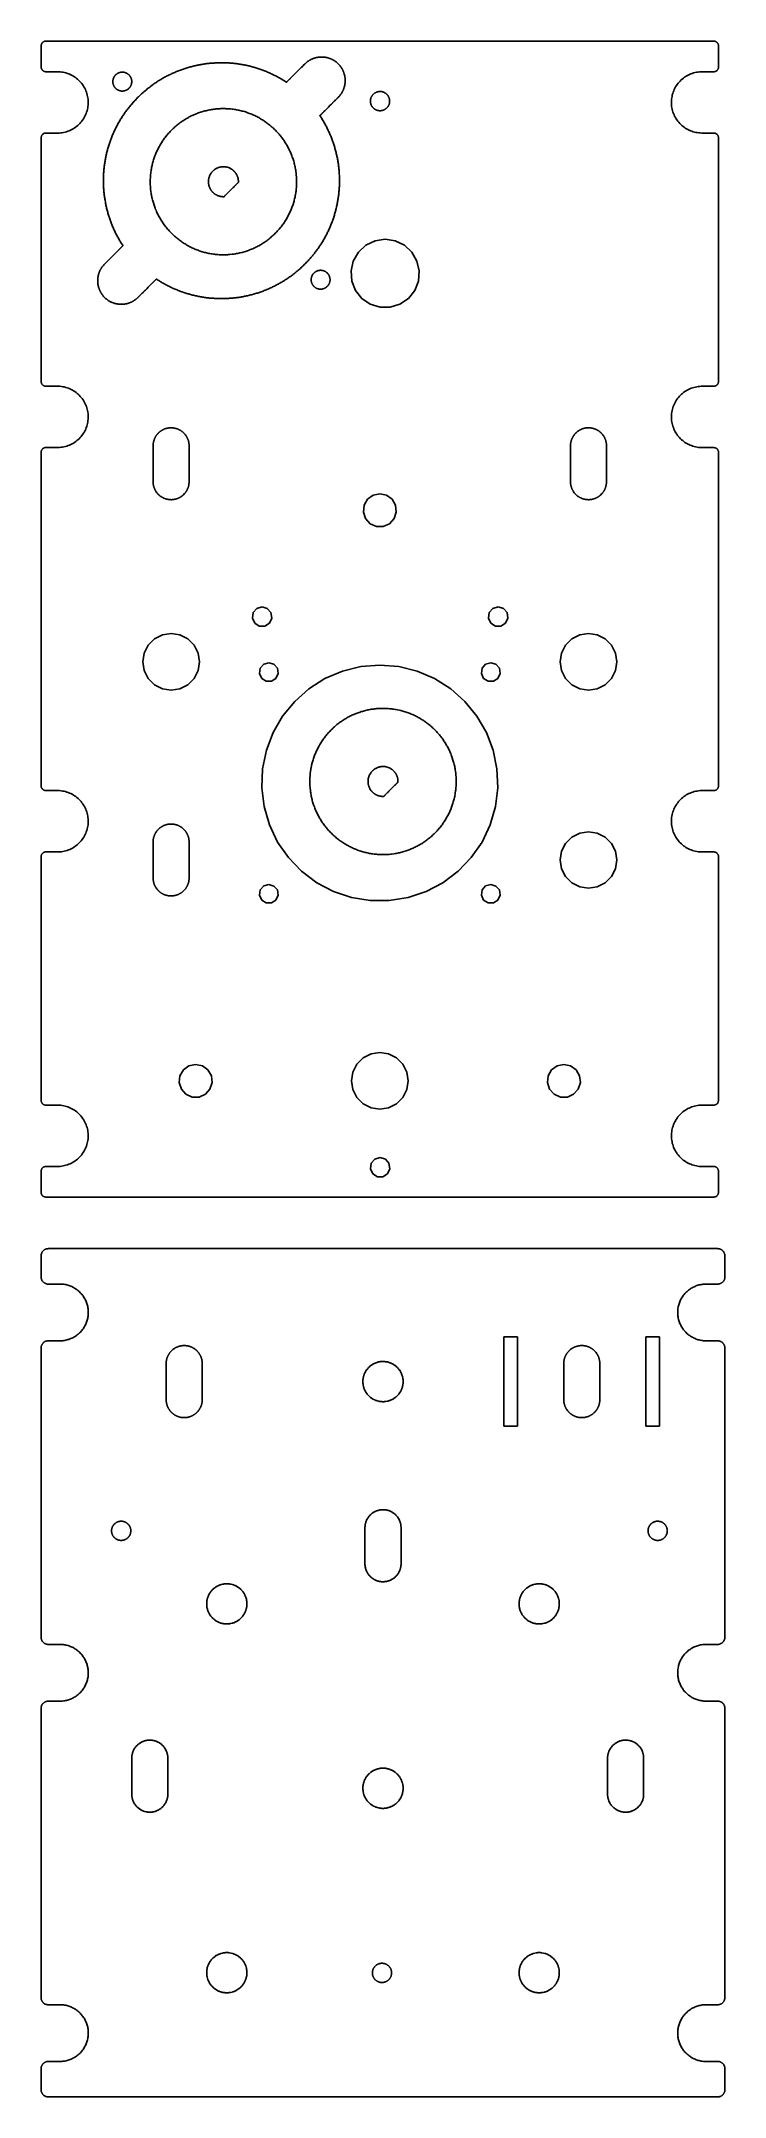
# Model space of a CAD drawing. Extents: x 14 to 158, y 769 to 1204.
import ezdxf

# ---------------------------------------------------------------- set-up
doc = ezdxf.new("R2010")
doc.units = 0

msp = doc.modelspace()

# ---------------------------------------------------------------- linework, layer by layer
at = {"layer": 'Top'}
for p, q in [((14.02572, 1203.337603), (14.0257, 1198.72)), ((14.032211, 1203.410473), (14.02572, 1203.337603)), ((14.048035, 1203.473849), (14.032211, 1203.410473)), ((14.067023, 1203.5468), (14.048035, 1203.473849)), ((14.089176, 1203.613341), (14.067023, 1203.5468)), ((14.114494, 1203.676716), (14.089176, 1203.613341)), ((14.146223, 1203.743257), (14.114494, 1203.676716)), ((14.177951, 1203.800303), (14.146223, 1203.743257)), ((14.219174, 1203.854185), (14.177951, 1203.800303)), ((14.26989, 1203.911231), (14.219174, 1203.854185)), ((14.317443, 1203.968277), (14.26989, 1203.911231)), ((14.374489, 1204.018994), (14.317443, 1203.968277)), ((14.422041, 1204.057052), (14.374489, 1204.018994)), ((14.488581, 1204.098274), (14.422041, 1204.057052)), ((14.545628, 1204.139497), (14.488581, 1204.098274)), ((14.609003, 1204.171225), (14.545628, 1204.139497)), ((14.675544, 1204.196543), (14.609003, 1204.171225)), ((14.73892, 1204.221861), (14.675544, 1204.196543)), ((14.81179, 1204.237685), (14.73892, 1204.221861)), ((14.87833, 1204.253508), (14.81179, 1204.237685)), ((14.9512, 1204.26), (14.87833, 1204.253508)), ((15.0241, 1204.26), (14.9512, 1204.26)), ((156.20052, 1204.252397), (15.0241, 1204.26)), ((70.41368, 1199.996118), (70.33448, 1199.939072)), ((70.502438, 1200.053165), (70.41368, 1199.996118)), ((70.584851, 1200.110211), (70.502438, 1200.053165)), ((70.673609, 1200.167257), (70.584851, 1200.110211)), ((70.756022, 1200.214809), (70.673609, 1200.167257)), ((70.844773, 1200.262361), (70.756022, 1200.214809)), ((70.933531, 1200.313078), (70.844773, 1200.262361)), ((71.022281, 1200.36063), (70.933531, 1200.313078)), ((71.19979, 1200.443043), (71.022281, 1200.36063)), ((71.291722, 1200.484266), (71.19979, 1200.443043)), ((71.380472, 1200.522324), (71.291722, 1200.484266)), ((71.469231, 1200.563546), (71.380472, 1200.522324)), ((71.567491, 1200.595275), (71.469231, 1200.563546)), ((71.656242, 1200.630168), (71.567491, 1200.595275)), ((71.754511, 1200.661896), (71.656242, 1200.630168)), ((71.843261, 1200.687214), (71.754511, 1200.661896)), ((71.938357, 1200.718942), (71.843261, 1200.687214)), ((72.03028, 1200.741096), (71.938357, 1200.718942)), ((72.125377, 1200.760084), (72.03028, 1200.741096)), ((72.223637, 1200.782237), (72.125377, 1200.760084)), ((72.321906, 1200.807555), (72.223637, 1200.782237)), ((72.410657, 1200.823378), (72.321906, 1200.807555)), ((72.508925, 1200.839202), (72.410657, 1200.823378)), ((72.604013, 1200.848696), (72.508925, 1200.839202)), ((72.702282, 1200.86452), (72.604013, 1200.848696)), ((72.800543, 1200.871012), (72.702282, 1200.86452)), ((72.898804, 1200.880506), (72.800543, 1200.871012)), ((72.9939, 1200.89), (72.898804, 1200.880506)), ((73.092139, 1200.883508), (72.9939, 1200.89)), ((73.1904, 1200.89), (73.092139, 1200.883508)), ((73.383839, 1200.896492), (73.1904, 1200.89)), ((73.4821, 1200.89), (73.383839, 1200.896492)), ((73.580326, 1200.890078), (73.4821, 1200.89)), ((73.675422, 1200.880584), (73.580326, 1200.890078)), ((73.773683, 1200.871089), (73.675422, 1200.880584)), ((73.871944, 1200.864598), (73.773683, 1200.871089)), ((73.96704, 1200.848774), (73.871944, 1200.864598)), ((74.065301, 1200.83295), (73.96704, 1200.848774)), ((74.163569, 1200.813962), (74.065301, 1200.83295)), ((74.25232, 1200.798138), (74.163569, 1200.813962)), ((74.350589, 1200.782315), (74.25232, 1200.798138)), ((74.445677, 1200.760162), (74.350589, 1200.782315)), ((74.543946, 1200.734844), (74.445677, 1200.760162)), ((74.632696, 1200.709526), (74.543946, 1200.734844)), ((74.730965, 1200.687292), (74.632696, 1200.709526)), ((74.829226, 1200.652399), (74.730965, 1200.687292)), ((75.006735, 1200.589023), (74.829226, 1200.652399)), ((75.104995, 1200.557294), (75.006735, 1200.589023)), ((75.193754, 1200.516072), (75.104995, 1200.557294)), ((75.282504, 1200.484343), (75.193754, 1200.516072)), ((75.371263, 1200.443121), (75.282504, 1200.484343)), ((75.460013, 1200.392404), (75.371263, 1200.443121)), ((75.551945, 1200.354346), (75.460013, 1200.392404)), ((75.640695, 1200.303629), (75.551945, 1200.354346)), ((75.729453, 1200.256077), (75.640695, 1200.303629)), ((75.818204, 1200.20536), (75.729453, 1200.256077)), ((75.900617, 1200.157808), (75.818204, 1200.20536)), ((75.989375, 1200.100762), (75.900617, 1200.157808)), ((76.068575, 1200.043716), (75.989375, 1200.100762)), ((76.150995, 1199.986669), (76.068575, 1200.043716)), ((76.239746, 1199.929623), (76.150995, 1199.986669)), ((156.276554, 1204.245905), (156.20052, 1204.252397)), ((156.33993, 1204.230081), (156.276554, 1204.245905)), ((156.4128, 1204.214258), (156.33993, 1204.230081)), ((156.479341, 1204.18894), (156.4128, 1204.214258)), ((156.542716, 1204.163622), (156.479341, 1204.18894)), ((156.606092, 1204.131894), (156.542716, 1204.163622)), ((156.663138, 1204.100165), (156.606092, 1204.131894)), ((156.729679, 1204.058943), (156.663138, 1204.100165)), ((156.777231, 1204.011391), (156.729679, 1204.058943)), ((156.834277, 1203.960674), (156.777231, 1204.011391)), ((156.884994, 1203.913122), (156.834277, 1203.960674)), ((156.932546, 1203.856075), (156.884994, 1203.913122)), ((156.973769, 1203.799029), (156.932546, 1203.856075)), ((157.005497, 1203.735653), (156.973769, 1203.799029)), ((157.037225, 1203.669113), (157.005497, 1203.735653)), ((157.062543, 1203.605737), (157.037225, 1203.669113)), ((157.087861, 1203.539197), (157.062543, 1203.605737)), ((157.103685, 1203.466246), (157.087861, 1203.539197)), ((157.119508, 1203.40287), (157.103685, 1203.466246)), ((157.126, 1203.33), (157.119508, 1203.40287)), ((157.126003, 1198.712143), (157.126, 1203.33)), ((14.0257, 1198.72), (14.032192, 1198.64713)), ((14.032192, 1198.64713), (14.048015, 1198.574179)), ((14.048015, 1198.574179), (14.067004, 1198.507639)), ((14.067004, 1198.507639), (14.089157, 1198.444263)), ((14.089157, 1198.444263), (14.114475, 1198.371312)), ((14.114475, 1198.371312), (14.146203, 1198.314265)), ((14.146203, 1198.314265), (14.177931, 1198.25089)), ((14.177931, 1198.25089), (14.219154, 1198.193843)), ((14.219154, 1198.193843), (14.269871, 1198.136797)), ((14.269871, 1198.136797), (14.317423, 1198.08608)), ((14.317423, 1198.08608), (14.364975, 1198.029034)), ((14.364975, 1198.029034), (14.422021, 1197.990976)), ((14.422021, 1197.990976), (14.479068, 1197.949754)), ((14.479068, 1197.949754), (14.545608, 1197.908531)), ((14.545608, 1197.908531), (14.608984, 1197.883213)), ((14.608984, 1197.883213), (14.675524, 1197.851485)), ((14.675524, 1197.851485), (14.7389, 1197.826167)), ((14.7389, 1197.826167), (14.802276, 1197.810343)), ((14.802276, 1197.810343), (14.87831, 1197.803852)), ((14.87831, 1197.803852), (14.95118, 1197.794357)), ((14.95118, 1197.794357), (15.014556, 1197.787866)), ((15.014556, 1197.787866), (17.7501, 1197.78)), ((17.7501, 1197.78), (18.067076, 1197.754682)), ((18.067076, 1197.754682), (18.37455, 1197.722954)), ((18.37455, 1197.722954), (18.682016, 1197.665908)), ((18.682016, 1197.665908), (18.983152, 1197.608861)), ((18.983152, 1197.608861), (19.27477, 1197.526448)), ((19.27477, 1197.526448), (19.575906, 1197.437698)), ((19.575906, 1197.437698), (19.858013, 1197.333092)), ((19.858013, 1197.333092), (20.143301, 1197.209473)), ((20.143301, 1197.209473), (20.419071, 1197.079508)), ((20.419071, 1197.079508), (20.68533, 1196.933695)), ((20.68533, 1196.933695), (20.94526, 1196.772034)), ((20.94526, 1196.772034), (21.198844, 1196.610381)), ((21.198844, 1196.610381), (21.442918, 1196.423362)), ((21.442918, 1196.423362), (21.683819, 1196.236343)), ((21.683819, 1196.236343), (21.912045, 1196.027138)), ((21.912045, 1196.027138), (22.13076, 1195.81476)), ((22.13076, 1195.81476), (22.343138, 1195.586534)), ((29.183488, 1195.905352), (29.173994, 1195.838812)), ((29.173994, 1195.838812), (29.174, 1195.58)), ((29.18998, 1195.968728), (29.183488, 1195.905352)), ((29.199474, 1196.025774), (29.18998, 1195.968728)), ((29.205966, 1196.092315), (29.199474, 1196.025774)), ((29.224954, 1196.146196), (29.205966, 1196.092315)), ((29.240778, 1196.212737), (29.224954, 1196.146196)), ((29.272506, 1196.326846), (29.240778, 1196.212737)), ((29.297824, 1196.383892), (29.272506, 1196.326846)), ((29.313647, 1196.440938), (29.297824, 1196.383892)), ((29.335801, 1196.497985), (29.313647, 1196.440938)), ((29.361118, 1196.551866), (29.335801, 1196.497985)), ((29.392847, 1196.608912), (29.361118, 1196.551866)), ((29.418164, 1196.659629), (29.392847, 1196.608912)), ((29.449893, 1196.716676), (29.418164, 1196.659629)), ((29.484786, 1196.764228), (29.449893, 1196.716676)), ((29.516514, 1196.81178), (29.484786, 1196.764228)), ((29.548243, 1196.862497), (29.516514, 1196.81178)), ((29.579971, 1196.910049), (29.548243, 1196.862497)), ((29.621194, 1196.957601), (29.579971, 1196.910049)), ((29.662416, 1197.008318), (29.621194, 1196.957601)), ((29.703639, 1197.04954), (29.662416, 1197.008318)), ((29.741697, 1197.097092), (29.703639, 1197.04954)), ((29.82411, 1197.179505), (29.741697, 1197.097092)), ((29.871662, 1197.217563), (29.82411, 1197.179505)), ((29.922379, 1197.252456), (29.871662, 1197.217563)), ((29.963601, 1197.290514), (29.922379, 1197.252456)), ((30.011153, 1197.325407), (29.963601, 1197.290514)), ((30.058705, 1197.357136), (30.011153, 1197.325407)), ((30.115752, 1197.388864), (30.058705, 1197.357136)), ((30.166469, 1197.420592), (30.115752, 1197.388864)), ((30.214021, 1197.455486), (30.166469, 1197.420592)), ((30.271067, 1197.477639), (30.214021, 1197.455486)), ((30.328113, 1197.512532), (30.271067, 1197.477639)), ((30.38516, 1197.534685), (30.328113, 1197.512532)), ((30.432712, 1197.560003), (30.38516, 1197.534685)), ((30.489758, 1197.575826), (30.432712, 1197.560003)), ((30.553134, 1197.601144), (30.489758, 1197.575826)), ((30.667251, 1197.632873), (30.553134, 1197.601144)), ((30.733791, 1197.648696), (30.667251, 1197.632873)), ((30.790837, 1197.65819), (30.733791, 1197.648696)), ((30.854213, 1197.674014), (30.790837, 1197.65819)), ((30.911259, 1197.680506), (30.854213, 1197.674014)), ((30.9778, 1197.69), (30.911259, 1197.680506)), ((31.04116, 1197.683508), (30.9778, 1197.69)), ((31.1077, 1197.69), (31.04116, 1197.683508)), ((31.1711, 1197.69), (31.1077, 1197.69)), ((31.234654, 1197.696492), (31.1711, 1197.69)), ((31.2917, 1197.69), (31.234654, 1197.696492)), ((31.358288, 1197.691204), (31.2917, 1197.69)), ((31.421664, 1197.68171), (31.358288, 1197.691204)), ((31.488205, 1197.675218), (31.421664, 1197.68171)), ((31.545251, 1197.659395), (31.488205, 1197.675218)), ((31.608627, 1197.649901), (31.545251, 1197.659395)), ((31.722744, 1197.618172), (31.608627, 1197.649901)), ((31.789284, 1197.602349), (31.722744, 1197.618172)), ((31.843166, 1197.577031), (31.789284, 1197.602349)), ((31.900212, 1197.561207), (31.843166, 1197.577031)), ((31.957258, 1197.535889), (31.900212, 1197.561207)), ((32.014304, 1197.513736), (31.957258, 1197.535889)), ((32.065021, 1197.478843), (32.014304, 1197.513736)), ((32.122068, 1197.45669), (32.065021, 1197.478843)), ((32.16962, 1197.421797), (32.122068, 1197.45669)), ((32.226666, 1197.399562), (32.16962, 1197.421797)), ((32.274218, 1197.35834), (32.226666, 1197.399562)), ((32.324935, 1197.326611), (32.274218, 1197.35834)), ((32.372487, 1197.291718), (32.324935, 1197.326611)), ((32.420039, 1197.25366), (32.372487, 1197.291718)), ((32.461262, 1197.218767), (32.420039, 1197.25366)), ((32.508814, 1197.180709), (32.461262, 1197.218767)), ((32.550036, 1197.139487), (32.508814, 1197.180709)), ((32.600753, 1197.098264), (32.550036, 1197.139487)), ((32.638811, 1197.050712), (32.600753, 1197.098264)), ((32.680034, 1197.009489), (32.638811, 1197.050712)), ((32.711762, 1196.958773), (32.680034, 1197.009489)), ((32.752985, 1196.91122), (32.711762, 1196.958773)), ((32.784713, 1196.863668), (32.752985, 1196.91122)), ((32.819606, 1196.812952), (32.784713, 1196.863668)), ((32.857664, 1196.765399), (32.819606, 1196.812952)), ((32.882982, 1196.717847), (32.857664, 1196.765399)), ((32.91471, 1196.660801), (32.882982, 1196.717847)), ((32.949604, 1196.610084), (32.91471, 1196.660801)), ((32.971757, 1196.553038), (32.949604, 1196.610084)), ((32.997074, 1196.499156), (32.971757, 1196.553038)), ((33.022392, 1196.44211), (32.997074, 1196.499156)), ((33.044545, 1196.385064), (33.022392, 1196.44211)), ((33.060369, 1196.328018), (33.044545, 1196.385064)), ((33.079357, 1196.270971), (33.060369, 1196.328018)), ((33.095181, 1196.213925), (33.079357, 1196.270971)), ((33.111005, 1196.147384), (33.095181, 1196.213925)), ((33.126828, 1196.093503), (33.111005, 1196.147384)), ((33.136322, 1196.026962), (33.126828, 1196.093503)), ((33.142814, 1195.969916), (33.136322, 1196.026962)), ((33.152308, 1195.90654), (33.142814, 1195.969916)), ((33.1588, 1195.84), (33.152308, 1195.90654)), ((33.15884, 1195.525862), (33.1588, 1195.84)), ((38.588378, 1195.701823), (38.401367, 1195.581369)), ((38.775397, 1195.82545), (38.588378, 1195.701823)), ((38.962416, 1195.936386), (38.775397, 1195.82545)), ((39.146262, 1196.050503), (38.962416, 1195.936386)), ((39.342792, 1196.164612), (39.146262, 1196.050503)), ((39.716831, 1196.392838), (39.342792, 1196.164612)), ((39.910188, 1196.497444), (39.716831, 1196.392838)), ((40.097207, 1196.60205), (39.910188, 1196.497444)), ((40.290564, 1196.709821), (40.097207, 1196.60205)), ((40.487094, 1196.814427), (40.290564, 1196.709821)), ((40.680451, 1196.912688), (40.487094, 1196.814427)), ((40.86747, 1197.007784), (40.680451, 1196.912688)), ((41.064, 1197.106044), (40.86747, 1197.007784)), ((41.266867, 1197.204305), (41.064, 1197.106044)), ((41.460224, 1197.302574), (41.266867, 1197.204305)), ((41.656746, 1197.391325), (41.460224, 1197.302574)), ((41.850111, 1197.480083), (41.656746, 1197.391325)), ((42.052978, 1197.568833), (41.850111, 1197.480083)), ((42.246335, 1197.657592), (42.052978, 1197.568833)), ((42.449202, 1197.740005), (42.246335, 1197.657592)), ((42.645724, 1197.819285), (42.449202, 1197.740005)), ((43.051458, 1197.984111), (42.645724, 1197.819285)), ((43.254325, 1198.063392), (43.051458, 1197.984111)), ((43.457192, 1198.136262), (43.254325, 1198.063392)), ((43.650557, 1198.209213), (43.457192, 1198.136262)), ((43.853424, 1198.282083), (43.650557, 1198.209213)), ((44.065794, 1198.354953), (43.853424, 1198.282083)), ((44.268661, 1198.421493), (44.065794, 1198.354953)), ((44.471528, 1198.484869), (44.268661, 1198.421493)), ((44.674395, 1198.551409), (44.471528, 1198.484869)), ((44.877262, 1198.614785), (44.674395, 1198.551409)), ((45.086475, 1198.671831), (44.877262, 1198.614785)), ((45.289342, 1198.738372), (45.086475, 1198.671831)), ((45.50172, 1198.795418), (45.289342, 1198.738372)), ((45.704587, 1198.852464), (45.50172, 1198.795418)), ((45.916957, 1198.900016), (45.704587, 1198.852464)), ((46.119824, 1198.957063), (45.916957, 1198.900016)), ((46.329037, 1199.004615), (46.119824, 1198.957063)), ((46.541415, 1199.055332), (46.329037, 1199.004615)), ((46.744282, 1199.102884), (46.541415, 1199.055332)), ((46.953487, 1199.144106), (46.744282, 1199.102884)), ((47.165865, 1199.191658), (46.953487, 1199.144106)), ((47.37507, 1199.232881), (47.165865, 1199.191658)), ((47.587448, 1199.274104), (47.37507, 1199.232881)), ((47.796653, 1199.305832), (47.587448, 1199.274104)), ((48.009031, 1199.347055), (47.796653, 1199.305832)), ((48.211898, 1199.378783), (48.009031, 1199.347055)), ((48.424276, 1199.410511), (48.211898, 1199.378783)), ((48.633481, 1199.44224), (48.424276, 1199.410511)), ((48.852196, 1199.467558), (48.633481, 1199.44224)), ((49.064574, 1199.499286), (48.852196, 1199.467558)), ((49.273779, 1199.524604), (49.064574, 1199.499286)), ((49.486157, 1199.540427), (49.273779, 1199.524604)), ((49.695362, 1199.565745), (49.486157, 1199.540427)), ((49.90774, 1199.587898), (49.695362, 1199.565745)), ((50.120118, 1199.606887), (49.90774, 1199.587898)), ((50.329323, 1199.62271), (50.120118, 1199.606887)), ((50.548046, 1199.629202), (50.329323, 1199.62271)), ((50.760416, 1199.645026), (50.548046, 1199.629202)), ((50.969629, 1199.65452), (50.760416, 1199.645026)), ((51.182007, 1199.664014), (50.969629, 1199.65452)), ((51.400722, 1199.670506), (51.182007, 1199.664014)), ((51.6131, 1199.68), (51.400722, 1199.670506)), ((51.822317, 1199.68), (51.6131, 1199.68)), ((52.034695, 1199.686492), (51.822317, 1199.68)), ((52.2439, 1199.68), (52.034695, 1199.686492)), ((52.675015, 1199.683746), (52.2439, 1199.68)), ((52.887393, 1199.674252), (52.675015, 1199.683746)), ((53.096598, 1199.66776), (52.887393, 1199.674252)), ((53.315313, 1199.658266), (53.096598, 1199.66776)), ((53.527691, 1199.648772), (53.315313, 1199.658266)), ((53.736896, 1199.632948), (53.527691, 1199.648772)), ((53.949274, 1199.617125), (53.736896, 1199.632948)), ((54.158479, 1199.601301), (53.949274, 1199.617125)), ((54.380367, 1199.585477), (54.158479, 1199.601301)), ((54.589572, 1199.569654), (54.380367, 1199.585477)), ((54.80195, 1199.544336), (54.589572, 1199.569654)), ((55.011163, 1199.519018), (54.80195, 1199.544336)), ((55.223533, 1199.496865), (55.011163, 1199.519018)), ((55.432746, 1199.465137), (55.223533, 1199.496865)), ((55.645124, 1199.439819), (55.432746, 1199.465137)), ((55.857494, 1199.408091), (55.645124, 1199.439819)), ((56.066707, 1199.373197), (55.857494, 1199.408091)), ((56.279085, 1199.341469), (56.066707, 1199.373197)), ((56.48829, 1199.300246), (56.279085, 1199.341469)), ((56.700668, 1199.268518), (56.48829, 1199.300246)), ((56.909873, 1199.227295), (56.700668, 1199.268518)), ((57.122251, 1199.179743), (56.909873, 1199.227295)), ((57.325118, 1199.138521), (57.122251, 1199.179743)), ((57.534323, 1199.090969), (57.325118, 1199.138521)), ((57.746701, 1199.049746), (57.534323, 1199.090969)), ((57.959079, 1199.002194), (57.746701, 1199.049746)), ((58.161946, 1198.945148), (57.959079, 1199.002194)), ((58.371151, 1198.894431), (58.161946, 1198.945148)), ((58.574018, 1198.837384), (58.371151, 1198.894431)), ((58.786396, 1198.780338), (58.574018, 1198.837384)), ((58.989263, 1198.726457), (58.786396, 1198.780338)), ((59.198468, 1198.66941), (58.989263, 1198.726457)), ((59.401335, 1198.60287), (59.198468, 1198.66941)), ((59.604202, 1198.539494), (59.401335, 1198.60287)), ((59.81658, 1198.472954), (59.604202, 1198.539494)), ((60.019447, 1198.409578), (59.81658, 1198.472954)), ((60.222314, 1198.336708), (60.019447, 1198.409578)), ((60.425181, 1198.270168), (60.222314, 1198.336708)), ((60.830915, 1198.124355), (60.425181, 1198.270168)), ((61.033782, 1198.045074), (60.830915, 1198.124355)), ((61.236649, 1197.969039), (61.033782, 1198.045074)), ((61.430006, 1197.88984), (61.236649, 1197.969039)), ((61.632873, 1197.807427), (61.430006, 1197.88984)), ((61.83574, 1197.728147), (61.632873, 1197.807427)), ((62.03227, 1197.639388), (61.83574, 1197.728147)), ((62.235137, 1197.547465), (62.03227, 1197.639388)), ((62.428494, 1197.458715), (62.235137, 1197.547465)), ((62.625024, 1197.369956), (62.428494, 1197.458715)), ((62.827891, 1197.281206), (62.625024, 1197.369956)), ((63.214605, 1197.084676), (62.827891, 1197.281206)), ((63.411135, 1196.98958), (63.214605, 1197.084676)), ((63.604492, 1196.891319), (63.411135, 1196.98958)), ((63.791511, 1196.793058), (63.604492, 1196.891319)), ((63.988041, 1196.688452), (63.791511, 1196.793058)), ((64.181398, 1196.583846), (63.988041, 1196.688452)), ((64.368417, 1196.476075), (64.181398, 1196.583846)), ((64.561774, 1196.365131), (64.368417, 1196.476075)), ((64.748793, 1196.25736), (64.561774, 1196.365131)), ((64.935804, 1196.143243), (64.748793, 1196.25736)), ((65.132334, 1196.032307), (64.935804, 1196.143243)), ((65.31618, 1195.91819), (65.132334, 1196.032307)), ((65.503199, 1195.794571), (65.31618, 1195.91819)), ((65.690218, 1195.674117), (65.503199, 1195.794571)), ((65.8709, 1195.56), (65.690218, 1195.674117)), ((65.918337, 1195.603125), (65.893019, 1195.577807)), ((65.924829, 1195.612619), (65.918337, 1195.603125)), ((65.934323, 1195.619111), (65.924829, 1195.612619)), ((66.38761, 1196.072389), (65.934323, 1195.619111)), ((66.438327, 1196.129435), (66.38761, 1196.072389)), ((66.495373, 1196.180152), (66.438327, 1196.129435)), ((66.55242, 1196.237198), (66.495373, 1196.180152)), ((66.609466, 1196.300574), (66.55242, 1196.237198)), ((66.672842, 1196.35762), (66.609466, 1196.300574)), ((66.729888, 1196.424161), (66.672842, 1196.35762)), ((66.793264, 1196.478042), (66.729888, 1196.424161)), ((66.859804, 1196.544583), (66.793264, 1196.478042)), ((66.92318, 1196.617534), (66.859804, 1196.544583)), ((66.996131, 1196.68091), (66.92318, 1196.617534)), ((68.710991, 1198.39577), (66.996131, 1196.68091)), ((68.774367, 1198.468721), (68.710991, 1198.39577)), ((68.840907, 1198.532096), (68.774367, 1198.468721)), ((68.904283, 1198.589143), (68.840907, 1198.532096)), ((68.967658, 1198.655683), (68.904283, 1198.589143)), ((69.024705, 1198.709565), (68.967658, 1198.655683)), ((69.195868, 1198.880736), (69.024705, 1198.709565)), ((69.246585, 1198.937782), (69.195868, 1198.880736)), ((69.300466, 1198.985334), (69.246585, 1198.937782)), ((69.61745, 1199.302318), (69.300466, 1198.985334)), ((69.642768, 1199.337211), (69.61745, 1199.302318)), ((69.674496, 1199.359364), (69.642768, 1199.337211)), ((69.699814, 1199.384682), (69.674496, 1199.359364)), ((69.706306, 1199.400506), (69.699814, 1199.384682)), ((69.7158, 1199.41), (69.706306, 1199.400506)), ((69.725847, 1199.407766), (69.7158, 1199.41)), ((69.748, 1199.43), (69.725847, 1199.407766)), ((69.757453, 1199.444725), (69.748, 1199.44)), ((69.748, 1199.44), (69.748, 1199.43)), ((69.763944, 1199.460549), (69.757453, 1199.444725)), ((69.789262, 1199.476372), (69.763944, 1199.460549)), ((69.862213, 1199.549242), (69.789262, 1199.476372)), ((69.935083, 1199.615783), (69.862213, 1199.549242)), ((70.017496, 1199.688734), (69.935083, 1199.615783)), ((70.096777, 1199.75211), (70.017496, 1199.688734)), ((70.169646, 1199.81865), (70.096777, 1199.75211)), ((70.252067, 1199.882026), (70.169646, 1199.81865)), ((70.33448, 1199.939072), (70.252067, 1199.882026)), ((76.322159, 1199.866247), (76.239746, 1199.929623)), ((76.39511, 1199.809201), (76.322159, 1199.866247)), ((76.474309, 1199.745825), (76.39511, 1199.809201)), ((76.55673, 1199.672874), (76.474309, 1199.745825)), ((76.6296, 1199.606334), (76.55673, 1199.672874)), ((76.712013, 1199.533464), (76.6296, 1199.606334)), ((76.930728, 1199.314749), (76.712013, 1199.533464)), ((76.994103, 1199.241798), (76.930728, 1199.314749)), ((77.066973, 1199.159385), (76.994103, 1199.241798)), ((77.133514, 1199.080186), (77.066973, 1199.159385)), ((77.19689, 1199.007235), (77.133514, 1199.080186)), ((77.26343, 1198.924822), (77.19689, 1199.007235)), ((77.320476, 1198.842409), (77.26343, 1198.924822)), ((77.377523, 1198.753651), (77.320476, 1198.842409)), ((77.434569, 1198.674451), (77.377523, 1198.753651)), ((77.48845, 1198.59203), (77.434569, 1198.674451)), ((77.539167, 1198.50328), (77.48845, 1198.59203)), ((77.596214, 1198.414521), (77.539167, 1198.50328)), ((77.643766, 1198.332109), (77.596214, 1198.414521)), ((77.691318, 1198.243358), (77.643766, 1198.332109)), ((77.73254, 1198.1546), (77.691318, 1198.243358)), ((77.783257, 1198.065849), (77.73254, 1198.1546)), ((77.821315, 1197.973918), (77.783257, 1198.065849)), ((77.862538, 1197.885168), (77.821315, 1197.973918)), ((77.894266, 1197.796409), (77.862538, 1197.885168)), ((77.935489, 1197.698148), (77.894266, 1197.796409)), ((77.970382, 1197.609398), (77.935489, 1197.698148)), ((78.00211, 1197.514302), (77.970382, 1197.609398)), ((78.033839, 1197.422378), (78.00211, 1197.514302)), ((78.059156, 1197.327282), (78.033839, 1197.422378)), ((78.08131, 1197.238524), (78.059156, 1197.327282)), ((78.132026, 1197.042002), (78.08131, 1197.238524)), ((78.154261, 1196.953243), (78.132026, 1197.042002)), ((78.173249, 1196.854983), (78.154261, 1196.953243)), ((78.189073, 1196.756714), (78.173249, 1196.854983)), ((78.204896, 1196.661626), (78.189073, 1196.756714)), ((78.22072, 1196.563357), (78.204896, 1196.661626)), ((78.227212, 1196.465096), (78.22072, 1196.563357)), ((78.2462, 1196.37), (78.227212, 1196.465096)), ((78.246214, 1196.26653), (78.2462, 1196.37)), ((78.252706, 1196.168261), (78.246214, 1196.26653)), ((78.252688, 1195.588316), (78.2527, 1195.68)), ((78.2527, 1195.68), (78.262194, 1195.775096)), ((78.2622, 1196.07), (78.252706, 1196.168261)), ((78.262194, 1195.775096), (78.2622, 1196.07)), ((148.621472, 1195.360283), (148.824339, 1195.594854)), ((148.824339, 1195.594854), (149.027206, 1195.82308)), ((149.027206, 1195.82308), (149.255432, 1196.041795)), ((149.255432, 1196.041795), (149.483658, 1196.244662)), ((149.483658, 1196.244662), (149.718221, 1196.431681)), ((149.718221, 1196.431681), (149.962295, 1196.618692)), ((149.962295, 1196.618692), (150.482146, 1196.942014)), ((150.482146, 1196.942014), (150.748405, 1197.078316)), ((150.748405, 1197.078316), (151.024183, 1197.217791)), ((151.024183, 1197.217791), (151.309463, 1197.3319)), ((151.309463, 1197.3319), (151.591578, 1197.436506)), ((151.591578, 1197.436506), (151.886368, 1197.525256)), ((151.886368, 1197.525256), (152.184331, 1197.607669)), ((152.184331, 1197.607669), (152.485459, 1197.671045)), ((152.485459, 1197.671045), (152.792933, 1197.721762)), ((152.792933, 1197.721762), (153.103571, 1197.75349)), ((153.103571, 1197.75349), (153.411037, 1197.778808)), ((153.411037, 1197.778808), (156.137, 1197.78)), ((156.137, 1197.78), (156.20987, 1197.786492)), ((156.20987, 1197.786492), (156.282821, 1197.795986)), ((156.282821, 1197.795986), (156.349362, 1197.802478)), ((156.349362, 1197.802478), (156.422231, 1197.818301)), ((156.422231, 1197.818301), (156.485607, 1197.843619)), ((156.485607, 1197.843619), (156.552148, 1197.875347)), ((156.552148, 1197.875347), (156.615523, 1197.910241)), ((156.615523, 1197.910241), (156.67257, 1197.941969)), ((156.67257, 1197.941969), (156.729616, 1197.983192)), ((156.729616, 1197.983192), (156.843725, 1198.078288)), ((156.843725, 1198.078288), (156.891277, 1198.129005)), ((156.891277, 1198.129005), (156.97369, 1198.243114)), ((156.97369, 1198.243114), (157.011748, 1198.306489)), ((157.011748, 1198.306489), (157.037066, 1198.369865)), ((157.037066, 1198.369865), (157.068794, 1198.436405)), ((157.068794, 1198.436405), (157.087782, 1198.499781)), ((157.087782, 1198.499781), (157.110017, 1198.566322)), ((157.110017, 1198.566322), (157.119511, 1198.639273)), ((157.119511, 1198.639273), (157.126003, 1198.712143)), ((22.343138, 1195.586534), (22.536495, 1195.351963)), ((22.536495, 1195.351963), (22.733025, 1195.101552)), ((22.733025, 1195.101552), (22.901023, 1194.847968)), ((22.901023, 1194.847968), (23.072194, 1194.581709)), ((23.072194, 1194.581709), (23.227517, 1194.305931)), ((23.227517, 1194.305931), (23.363819, 1194.020651)), ((23.363819, 1194.020651), (23.487438, 1193.738536)), ((23.487438, 1193.738536), (23.592044, 1193.446918)), ((23.592044, 1193.446918), (23.690305, 1193.152128)), ((23.690305, 1193.152128), (23.769585, 1192.860502)), ((23.769585, 1192.860502), (23.836126, 1192.562539)), ((23.836126, 1192.562539), (23.893172, 1192.261411)), ((23.893172, 1192.261411), (23.93123, 1191.953937)), ((23.93123, 1191.953937), (23.956548, 1191.652809)), ((23.956548, 1191.652809), (23.966042, 1191.345335)), ((23.966042, 1191.345335), (23.956548, 1191.044207)), ((29.174, 1195.58), (29.183494, 1195.513459)), ((29.183494, 1195.513459), (29.189986, 1195.450084)), ((29.189986, 1195.450084), (29.19948, 1195.383543)), ((29.19948, 1195.383543), (29.205972, 1195.326497)), ((29.205972, 1195.326497), (29.215466, 1195.263121)), ((29.215466, 1195.263121), (29.23129, 1195.206075)), ((29.23129, 1195.206075), (29.247113, 1195.142699)), ((29.247113, 1195.142699), (29.262937, 1195.085653)), ((29.262937, 1195.085653), (29.288255, 1195.028607)), ((29.288255, 1195.028607), (29.304078, 1194.97156)), ((29.304078, 1194.97156), (29.354795, 1194.857451)), ((29.354795, 1194.857451), (29.376948, 1194.809899)), ((29.376948, 1194.809899), (29.408677, 1194.752853)), ((29.408677, 1194.752853), (29.433994, 1194.695807)), ((29.433994, 1194.695807), (29.465723, 1194.64509)), ((29.465723, 1194.64509), (29.500616, 1194.597538)), ((29.500616, 1194.597538), (29.532344, 1194.549986)), ((29.532344, 1194.549986), (29.573567, 1194.499269)), ((29.573567, 1194.499269), (29.605295, 1194.451717)), ((29.605295, 1194.451717), (29.646518, 1194.404165)), ((29.646518, 1194.404165), (29.687741, 1194.362942)), ((29.687741, 1194.362942), (29.725798, 1194.312225)), ((29.725798, 1194.312225), (29.767021, 1194.274167)), ((29.767021, 1194.274167), (29.808244, 1194.232945)), ((29.808244, 1194.232945), (29.855796, 1194.191722)), ((29.855796, 1194.191722), (29.897018, 1194.1505)), ((29.897018, 1194.1505), (29.94457, 1194.109277)), ((29.94457, 1194.109277), (29.995287, 1194.077549)), ((29.995287, 1194.077549), (30.042839, 1194.04582)), ((30.042839, 1194.04582), (30.093556, 1194.014092)), ((30.093556, 1194.014092), (30.141108, 1193.982363)), ((30.141108, 1193.982363), (30.198155, 1193.94747)), ((30.198155, 1193.94747), (30.245707, 1193.915742)), ((30.245707, 1193.915742), (30.302753, 1193.890424)), ((30.302753, 1193.890424), (30.359799, 1193.868271)), ((30.359799, 1193.868271), (30.473908, 1193.817554)), ((30.473908, 1193.817554), (30.588025, 1193.785826)), ((30.588025, 1193.785826), (30.645072, 1193.760508)), ((30.645072, 1193.760508), (30.708447, 1193.754016)), ((30.708447, 1193.754016), (30.765494, 1193.738193)), ((30.765494, 1193.738193), (30.828869, 1193.722369)), ((30.828869, 1193.722369), (30.885916, 1193.712875)), ((30.885916, 1193.712875), (30.952456, 1193.703381)), ((30.952456, 1193.703381), (31.0158, 1193.71)), ((31.0158, 1193.71), (31.08234, 1193.703508)), ((31.08234, 1193.703508), (31.2694, 1193.7)), ((31.2694, 1193.7), (31.332776, 1193.706492)), ((31.332776, 1193.706492), (31.399316, 1193.715986)), ((31.399316, 1193.715986), (31.462692, 1193.72548)), ((31.462692, 1193.72548), (31.519738, 1193.731972)), ((31.519738, 1193.731972), (31.586279, 1193.741466)), ((31.586279, 1193.741466), (31.64016, 1193.75729)), ((31.64016, 1193.75729), (31.697207, 1193.773113)), ((31.697207, 1193.773113), (31.763747, 1193.788937)), ((31.763747, 1193.788937), (31.820793, 1193.80476)), ((31.820793, 1193.80476), (31.93491, 1193.855477)), ((31.93491, 1193.855477), (31.991957, 1193.87763)), ((31.991957, 1193.87763), (32.045838, 1193.902948)), ((32.045838, 1193.902948), (32.096555, 1193.928266)), ((32.096555, 1193.928266), (32.153601, 1193.959994)), ((32.153601, 1193.959994), (32.201153, 1193.991723)), ((32.201153, 1193.991723), (32.248705, 1194.017041)), ((32.248705, 1194.017041), (32.305752, 1194.058263)), ((32.305752, 1194.058263), (32.356468, 1194.089992)), ((32.356468, 1194.089992), (32.397691, 1194.12172)), ((32.397691, 1194.12172), (32.492787, 1194.204141)), ((32.492787, 1194.204141), (32.53401, 1194.242199)), ((32.53401, 1194.242199), (32.575232, 1194.283421)), ((32.575232, 1194.283421), (32.622784, 1194.324644)), ((32.622784, 1194.324644), (32.664007, 1194.372196)), ((32.664007, 1194.372196), (32.695735, 1194.413419)), ((32.695735, 1194.413419), (32.736958, 1194.464135)), ((32.736958, 1194.464135), (32.778181, 1194.511688)), ((32.778181, 1194.511688), (32.809909, 1194.55924)), ((32.809909, 1194.55924), (32.841637, 1194.609956)), ((32.841637, 1194.609956), (32.876531, 1194.657509)), ((32.876531, 1194.657509), (32.908259, 1194.714555)), ((32.908259, 1194.714555), (32.933577, 1194.762107)), ((32.933577, 1194.762107), (32.965305, 1194.819153)), ((32.965305, 1194.819153), (32.987458, 1194.8762)), ((32.987458, 1194.8762), (33.012776, 1194.923752)), ((33.012776, 1194.923752), (33.038094, 1194.980798)), ((33.465979, 1191.305309), (33.028549, 1190.791803)), ((33.038094, 1194.980798), (33.053918, 1195.047338)), ((33.053918, 1195.047338), (33.069741, 1195.104385)), ((33.069741, 1195.104385), (33.095059, 1195.161431)), ((33.095059, 1195.161431), (33.101551, 1195.218477)), ((33.101551, 1195.218477), (33.117374, 1195.281853)), ((33.117374, 1195.281853), (33.136363, 1195.338899)), ((33.136363, 1195.338899), (33.142854, 1195.40544)), ((33.142854, 1195.40544), (33.152349, 1195.468816)), ((33.152349, 1195.468816), (33.15884, 1195.525862)), ((33.621302, 1191.473307), (33.465979, 1191.305309)), ((33.776625, 1191.644478), (33.621302, 1191.473307)), ((33.928775, 1191.806139), (33.776625, 1191.644478)), ((34.08409, 1191.97731), (33.928775, 1191.806139)), ((34.245751, 1192.138971), (34.08409, 1191.97731)), ((34.407412, 1192.303797), (34.245751, 1192.138971)), ((34.572246, 1192.465458), (34.407412, 1192.303797)), ((34.733899, 1192.627119), (34.572246, 1192.465458)), ((34.89556, 1192.782442), (34.733899, 1192.627119)), ((35.066731, 1192.944095), (34.89556, 1192.782442)), ((35.228392, 1193.096245), (35.066731, 1192.944095)), ((35.570726, 1193.406892), (35.228392, 1193.096245)), ((35.738733, 1193.552697), (35.570726, 1193.406892)), ((36.252239, 1193.990136), (35.738733, 1193.552697)), ((36.429748, 1194.135941), (36.252239, 1193.990136)), ((36.600919, 1194.275416), (36.429748, 1194.135941)), ((36.778428, 1194.411718), (36.600919, 1194.275416)), ((36.955937, 1194.551185), (36.778428, 1194.411718)), ((37.136611, 1194.687487), (36.955937, 1194.551185)), ((37.491629, 1194.947409), (37.136611, 1194.687487)), ((37.672311, 1195.077374), (37.491629, 1194.947409)), ((37.856157, 1195.207339), (37.672311, 1195.077374)), ((38.036839, 1195.337296), (37.856157, 1195.207339)), ((38.223858, 1195.45775), (38.036839, 1195.337296)), ((38.401367, 1195.581369), (38.223858, 1195.45775)), ((65.877106, 1195.560506), (65.8706, 1195.56)), ((65.8866, 1195.57), (65.877106, 1195.560506)), ((65.893019, 1195.577807), (65.8866, 1195.58)), ((65.8866, 1195.58), (65.8866, 1195.57)), ((75.624447, 1191.192609), (75.687823, 1191.265479)), ((75.687823, 1191.265479), (75.754364, 1191.328854)), ((75.754364, 1191.328854), (75.827233, 1191.395395)), ((75.827233, 1191.395395), (75.88428, 1191.458771)), ((75.88428, 1191.458771), (75.947655, 1191.525311)), ((75.947655, 1191.525311), (76.014196, 1191.582357)), ((76.014196, 1191.582357), (76.068077, 1191.645733)), ((76.068077, 1191.645733), (76.239248, 1191.816904)), ((76.239248, 1191.816904), (76.296295, 1191.864456)), ((76.296295, 1191.864456), (76.347012, 1191.921503)), ((76.347012, 1191.921503), (76.394564, 1191.972219)), ((76.394564, 1191.972219), (76.442116, 1192.010277)), ((76.442116, 1192.010277), (76.483338, 1192.060994)), ((76.483338, 1192.060994), (76.524561, 1192.102217)), ((76.524561, 1192.102217), (76.565784, 1192.140275)), ((76.565784, 1192.140275), (76.603841, 1192.175168)), ((76.603841, 1192.175168), (76.638735, 1192.206896)), ((76.638735, 1192.206896), (76.670463, 1192.238625)), ((76.670463, 1192.238625), (76.695781, 1192.270353)), ((76.695781, 1192.270353), (76.718015, 1192.295671)), ((76.718015, 1192.295671), (76.743333, 1192.320989)), ((76.743333, 1192.320989), (76.752827, 1192.32748)), ((76.752827, 1192.32748), (76.759319, 1192.336974)), ((76.759319, 1192.336974), (76.768813, 1192.343466)), ((76.768813, 1192.343466), (76.775305, 1192.35296)), ((76.775305, 1192.35296), (76.784799, 1192.362455)), ((76.784799, 1192.362455), (76.7913, 1192.37)), ((76.7913, 1192.37), (76.800794, 1192.379494)), ((76.7913, 1192.37), (76.7913, 1192.37)), ((76.800794, 1192.379494), (76.8073, 1192.38)), ((76.8073, 1192.39), (76.88017, 1192.46287)), ((76.8073, 1192.38), (76.8073, 1192.39)), ((76.88017, 1192.46287), (76.956204, 1192.545283)), ((76.956204, 1192.545283), (77.029156, 1192.618234)), ((77.029156, 1192.618234), (77.092531, 1192.697433)), ((77.092531, 1192.697433), (77.159072, 1192.773468)), ((77.159072, 1192.773468), (77.222447, 1192.852748)), ((77.222447, 1192.852748), (77.279494, 1192.935161)), ((77.279494, 1192.935161), (77.342869, 1193.014442)), ((77.342869, 1193.014442), (77.399916, 1193.103192)), ((77.399916, 1193.103192), (77.456962, 1193.185613)), ((77.456962, 1193.185613), (77.507679, 1193.268026)), ((77.507679, 1193.268026), (77.564725, 1193.356776)), ((77.564725, 1193.356776), (77.612277, 1193.445535)), ((77.612277, 1193.445535), (77.659829, 1193.527947)), ((77.659829, 1193.527947), (77.710546, 1193.616706)), ((77.710546, 1193.616706), (77.748604, 1193.705456)), ((77.748604, 1193.705456), (77.799321, 1193.794215)), ((77.799321, 1193.794215), (77.840543, 1193.882965)), ((77.840543, 1193.882965), (77.872272, 1193.971724)), ((77.872272, 1193.971724), (77.913494, 1194.069984)), ((77.913494, 1194.069984), (77.97687, 1194.247494)), ((77.97687, 1194.247494), (78.008599, 1194.345754)), ((78.008599, 1194.345754), (78.043492, 1194.444023)), ((78.043492, 1194.444023), (78.065645, 1194.532774)), ((78.065645, 1194.532774), (78.097373, 1194.631042)), ((78.097373, 1194.631042), (78.122691, 1194.719793)), ((78.122691, 1194.719793), (78.138515, 1194.818062)), ((78.138515, 1194.818062), (78.163832, 1194.91315)), ((78.163832, 1194.91315), (78.211385, 1195.20794)), ((78.211385, 1195.20794), (78.220879, 1195.296698)), ((78.220879, 1195.296698), (78.236702, 1195.391794)), ((78.236702, 1195.391794), (78.246197, 1195.490055)), ((78.246197, 1195.490055), (78.252688, 1195.588316)), ((83.597854, 1191.773042), (83.588198, 1191.714941)), ((83.588198, 1191.714941), (83.5882, 1191.45)), ((83.5882, 1191.45), (83.597856, 1191.385488)), ((83.604346, 1191.8408), (83.597854, 1191.773042)), ((83.597856, 1191.385488), (83.604348, 1191.317731)), ((83.614084, 1191.905312), (83.604346, 1191.8408)), ((83.604348, 1191.317731), (83.614086, 1191.259629)), ((83.620575, 1191.963413), (83.614084, 1191.905312)), ((83.614086, 1191.259629), (83.620578, 1191.195118)), ((83.636724, 1192.031171), (83.620575, 1191.963413)), ((83.656118, 1192.086026), (83.636724, 1192.031171)), ((83.672266, 1192.144127), (83.656118, 1192.086026)), ((83.688414, 1192.211885), (83.672266, 1192.144127)), ((83.711054, 1192.269986), (83.688414, 1192.211885)), ((83.730448, 1192.328087), (83.711054, 1192.269986)), ((83.753088, 1192.386189), (83.730448, 1192.328087)), ((83.778974, 1192.434552), (83.753088, 1192.386189)), ((83.811352, 1192.492653), (83.778974, 1192.434552)), ((83.837238, 1192.550755), (83.811352, 1192.492653)), ((83.869615, 1192.599118), (83.837238, 1192.550755)), ((83.901993, 1192.650728), (83.869615, 1192.599118)), ((83.937616, 1192.705583), (83.901993, 1192.650728)), ((83.969994, 1192.757192), (83.937616, 1192.705583)), ((84.002372, 1192.805556), (83.969994, 1192.757192)), ((84.044487, 1192.847509), (84.002372, 1192.805556)), ((84.086521, 1192.895872), (84.044487, 1192.847509)), ((84.12539, 1192.947482), (84.086521, 1192.895872)), ((84.167505, 1192.98627), (84.12539, 1192.947482)), ((84.251614, 1193.070192), (84.167505, 1192.98627)), ((84.300221, 1193.112145), (84.251614, 1193.070192)), ((84.351912, 1193.154098), (84.300221, 1193.112145)), ((84.390781, 1193.186476), (84.351912, 1193.154098)), ((84.442472, 1193.228428), (84.390781, 1193.186476)), ((84.490998, 1193.260806), (84.442472, 1193.228428)), ((84.54918, 1193.293184), (84.490998, 1193.260806)), ((84.597706, 1193.325561), (84.54918, 1193.293184)), ((84.649396, 1193.351366), (84.597706, 1193.325561)), ((84.707579, 1193.383744), (84.649396, 1193.351366)), ((84.765761, 1193.409548), (84.707579, 1193.383744)), ((84.820697, 1193.435353), (84.765761, 1193.409548)), ((84.872388, 1193.457993), (84.820697, 1193.435353)), ((84.937062, 1193.483798), (84.872388, 1193.457993)), ((85.111747, 1193.532161), (84.937062, 1193.483798)), ((85.179667, 1193.551555), (85.111747, 1193.532161)), ((85.234604, 1193.567704), (85.179667, 1193.551555)), ((85.302524, 1193.574195), (85.234604, 1193.567704)), ((85.360706, 1193.583852), (85.302524, 1193.574195)), ((85.42538, 1193.590344), (85.360706, 1193.583852)), ((85.4933, 1193.6), (85.42538, 1193.590344)), ((85.6259, 1193.6), (85.4933, 1193.6)), ((85.74879, 1193.60488), (85.6258, 1193.6)), ((85.81671, 1193.595224), (85.74879, 1193.60488)), ((85.881384, 1193.588732), (85.81671, 1193.595224)), ((85.949304, 1193.579075), (85.881384, 1193.588732)), ((86.007486, 1193.572584), (85.949304, 1193.579075)), ((86.072161, 1193.556435), (86.007486, 1193.572584)), ((86.130343, 1193.537041), (86.072161, 1193.556435)), ((86.188525, 1193.520893), (86.130343, 1193.537041)), ((86.253199, 1193.504745), (86.188525, 1193.520893)), ((86.311382, 1193.488597), (86.253199, 1193.504745)), ((86.369564, 1193.462792), (86.311382, 1193.488597)), ((86.427746, 1193.440152), (86.369564, 1193.462792)), ((86.485928, 1193.414347), (86.427746, 1193.440152)), ((86.534535, 1193.388543), (86.485928, 1193.414347)), ((86.592718, 1193.356165), (86.534535, 1193.388543)), ((86.644408, 1193.33036), (86.592718, 1193.356165)), ((86.702591, 1193.297983), (86.644408, 1193.33036)), ((86.799642, 1193.233471), (86.702591, 1193.297983)), ((86.851333, 1193.191518), (86.799642, 1193.233471)), ((86.899859, 1193.15914), (86.851333, 1193.191518)), ((86.941974, 1193.117187), (86.899859, 1193.15914)), ((86.9905, 1193.075235), (86.941974, 1193.117187)), ((87.032615, 1193.033282), (86.9905, 1193.075235)), ((87.081141, 1192.991329), (87.032615, 1193.033282)), ((87.123256, 1192.952541), (87.081141, 1192.991329)), ((87.165371, 1192.900931), (87.123256, 1192.952541)), ((87.19783, 1192.852568), (87.165371, 1192.900931)), ((87.239945, 1192.810615), (87.19783, 1192.852568)), ((87.272323, 1192.762251), (87.239945, 1192.810615)), ((87.314438, 1192.710642), (87.272323, 1192.762251)), ((87.346816, 1192.655786), (87.314438, 1192.710642)), ((87.372701, 1192.604177), (87.346816, 1192.655786)), ((87.405079, 1192.555813), (87.372701, 1192.604177)), ((87.437457, 1192.497712), (87.405079, 1192.555813)), ((87.463343, 1192.439611), (87.437457, 1192.497712)), ((87.489228, 1192.391247), (87.463343, 1192.439611)), ((87.511868, 1192.333146), (87.489228, 1192.391247)), ((87.537754, 1192.275045), (87.511868, 1192.333146)), ((87.553903, 1192.216944), (87.537754, 1192.275045)), ((87.570051, 1192.149186), (87.553903, 1192.216944)), ((87.589445, 1192.091085), (87.570051, 1192.149186)), ((87.605593, 1192.03623), (87.589445, 1192.091085)), ((87.621741, 1191.968472), (87.605593, 1192.03623)), ((87.628233, 1191.910371), (87.621741, 1191.968472)), ((87.628222, 1191.218501), (87.63796, 1191.276603)), ((87.637971, 1191.845859), (87.628233, 1191.910371)), ((87.63796, 1191.276603), (87.644452, 1191.341114)), ((87.644462, 1191.778101), (87.637971, 1191.845859)), ((87.644452, 1191.341114), (87.654189, 1191.408872)), ((87.6542, 1191.72), (87.644462, 1191.778101)), ((87.654189, 1191.408872), (87.6542, 1191.72)), ((147.195, 1191.36), (147.201492, 1191.657955)), ((147.195055, 1191.05812), (147.195, 1191.36)), ((147.201492, 1191.657955), (147.22681, 1191.968602)), ((147.22681, 1191.968602), (147.268032, 1192.266557)), ((147.268032, 1192.266557), (147.315584, 1192.567693)), ((147.315584, 1192.567693), (147.382125, 1192.868821)), ((147.382125, 1192.868821), (147.461324, 1193.169949)), ((147.461324, 1193.169949), (147.559593, 1193.461575)), ((147.559593, 1193.461575), (147.673702, 1193.753193)), ((147.673702, 1193.753193), (147.794156, 1194.035308)), ((147.794156, 1194.035308), (147.933623, 1194.311078)), ((147.933623, 1194.311078), (148.085773, 1194.59002)), ((148.085773, 1194.59002), (148.256944, 1194.856287)), ((148.256944, 1194.856287), (148.437626, 1195.116209)), ((148.437626, 1195.116209), (148.621472, 1195.360283)), ((22.406569, 1187.085122), (22.197364, 1186.847394)), ((22.603099, 1187.319693), (22.406569, 1187.085122)), ((22.79011, 1187.570104), (22.603099, 1187.319693)), ((22.958117, 1187.830026), (22.79011, 1187.570104)), ((23.11977, 1188.099458), (22.958117, 1187.830026)), ((23.268756, 1188.381573), (23.11977, 1188.099458)), ((23.405058, 1188.657343), (23.268756, 1188.381573)), ((23.519167, 1188.948969), (23.405058, 1188.657343)), ((23.623773, 1189.240587), (23.519167, 1188.948969)), ((23.722033, 1189.535386), (23.623773, 1189.240587)), ((23.794903, 1189.833341), (23.722033, 1189.535386)), ((23.858279, 1190.134477), (23.794903, 1189.833341)), ((23.908996, 1190.435605), (23.858279, 1190.134477)), ((23.940724, 1190.736733), (23.908996, 1190.435605)), ((23.956548, 1191.044207), (23.940724, 1190.736733)), ((30.369091, 1186.972194), (30.26132, 1186.775664)), ((30.480035, 1187.159213), (30.369091, 1186.972194)), ((30.587806, 1187.343059), (30.480035, 1187.159213)), ((30.701915, 1187.539589), (30.587806, 1187.343059)), ((30.812859, 1187.726608), (30.701915, 1187.539589)), ((30.926976, 1187.913627), (30.812859, 1187.726608)), ((31.050595, 1188.100638), (30.926976, 1187.913627)), ((31.171049, 1188.284493), (31.050595, 1188.100638)), ((31.285158, 1188.471512), (31.171049, 1188.284493)), ((31.415123, 1188.652186), (31.285158, 1188.471512)), ((31.535577, 1188.836032), (31.415123, 1188.652186)), ((31.665534, 1189.016714), (31.535577, 1188.836032)), ((31.789161, 1189.203733), (31.665534, 1189.016714)), ((31.919118, 1189.381242), (31.789161, 1189.203733)), ((32.05542, 1189.558751), (31.919118, 1189.381242)), ((32.185385, 1189.739433), (32.05542, 1189.558751)), ((32.324852, 1189.916942), (32.185385, 1189.739433)), ((32.461154, 1190.094451), (32.324852, 1189.916942)), ((32.600629, 1190.275125), (32.461154, 1190.094451)), ((32.736931, 1190.443123), (32.600629, 1190.275125)), ((32.882736, 1190.623805), (32.736931, 1190.443123)), ((33.028549, 1190.791803), (32.882736, 1190.623805)), ((43.181385, 1186.836792), (43.358894, 1186.976267)), ((43.358894, 1186.976267), (43.555424, 1187.112561)), ((43.555424, 1187.112561), (43.73927, 1187.242526)), ((43.73927, 1187.242526), (43.9358, 1187.382001)), ((43.9358, 1187.382001), (44.129157, 1187.502447)), ((44.129157, 1187.502447), (44.325679, 1187.632412)), ((44.325679, 1187.632412), (44.519044, 1187.752866)), ((44.519044, 1187.752866), (44.721911, 1187.876485)), ((44.721911, 1187.876485), (44.924778, 1187.990602)), ((44.924778, 1187.990602), (45.127645, 1188.101538)), ((45.127645, 1188.101538), (45.330512, 1188.215655)), ((45.330512, 1188.215655), (45.542882, 1188.323426)), ((45.542882, 1188.323426), (45.752095, 1188.428032)), ((45.752095, 1188.428032), (45.964473, 1188.526293)), ((45.964473, 1188.526293), (46.173678, 1188.621389)), ((46.173678, 1188.621389), (46.395566, 1188.71965)), ((46.395566, 1188.71965), (46.604771, 1188.808408)), ((46.604771, 1188.808408), (46.823486, 1188.897159)), ((46.823486, 1188.897159), (47.042201, 1188.989082)), ((47.042201, 1188.989082), (47.270427, 1189.068362)), ((47.270427, 1189.068362), (47.489142, 1189.150775)), ((47.489142, 1189.150775), (47.717368, 1189.223645)), ((47.717368, 1189.223645), (47.942429, 1189.296515)), ((47.942429, 1189.296515), (48.170655, 1189.359891)), ((48.170655, 1189.359891), (48.398881, 1189.43276)), ((48.398881, 1189.43276), (48.633444, 1189.489807)), ((48.633444, 1189.489807), (48.86167, 1189.546853)), ((48.86167, 1189.546853), (49.096233, 1189.603899)), ((49.096233, 1189.603899), (49.330796, 1189.651451)), ((49.330796, 1189.651451), (49.565367, 1189.702168)), ((49.565367, 1189.702168), (49.803095, 1189.74972)), ((49.803095, 1189.74972), (50.047177, 1189.790943)), ((50.047177, 1189.790943), (50.28174, 1189.822671)), ((50.28174, 1189.822671), (50.525814, 1189.8544)), ((50.525814, 1189.8544), (50.766715, 1189.889293)), ((50.766715, 1189.889293), (51.010797, 1189.911446)), ((51.010797, 1189.911446), (51.254871, 1189.936764)), ((51.254871, 1189.936764), (51.743018, 1189.968492)), ((51.743018, 1189.968492), (51.993429, 1189.977986)), ((51.993429, 1189.977986), (52.243848, 1189.984478)), ((52.243848, 1189.984478), (52.8936, 1189.98)), ((52.8936, 1189.98), (53.137674, 1189.973508)), ((53.137674, 1189.973508), (53.388085, 1189.964014)), ((53.388085, 1189.964014), (53.632159, 1189.94819)), ((53.632159, 1189.94819), (53.876241, 1189.922873)), ((53.876241, 1189.922873), (54.120315, 1189.907049)), ((54.120315, 1189.907049), (54.361216, 1189.875321)), ((54.361216, 1189.875321), (54.60529, 1189.850003)), ((54.60529, 1189.850003), (54.849364, 1189.811945)), ((54.849364, 1189.811945), (55.083935, 1189.777052)), ((55.083935, 1189.777052), (55.328009, 1189.738994)), ((55.328009, 1189.738994), (55.562572, 1189.688277)), ((55.562572, 1189.688277), (55.800308, 1189.640725)), ((55.800308, 1189.640725), (56.034871, 1189.593173)), ((56.034871, 1189.593173), (56.269434, 1189.536127)), ((56.269434, 1189.536127), (56.49766, 1189.469586)), ((56.49766, 1189.469586), (56.722721, 1189.41254)), ((56.722721, 1189.41254), (56.960457, 1189.33967)), ((56.960457, 1189.33967), (57.18551, 1189.276294)), ((57.18551, 1189.276294), (57.413736, 1189.203424)), ((57.413736, 1189.203424), (57.632451, 1189.121003)), ((57.632451, 1189.121003), (57.860677, 1189.048133)), ((57.860677, 1189.048133), (58.079392, 1188.959375)), ((58.079392, 1188.959375), (58.298107, 1188.876962)), ((58.298107, 1188.876962), (58.516822, 1188.788212)), ((58.516822, 1188.788212), (58.7292, 1188.689943)), ((58.7292, 1188.689943), (58.947915, 1188.594855)), ((58.947915, 1188.594855), (59.157128, 1188.496586)), ((59.157128, 1188.496586), (59.369506, 1188.398325)), ((59.369506, 1188.398325), (59.581876, 1188.293719)), ((59.581876, 1188.293719), (59.784743, 1188.17961)), ((59.784743, 1188.17961), (59.993956, 1188.075004)), ((59.993956, 1188.075004), (60.196823, 1187.960895)), ((60.196823, 1187.960895), (60.39969, 1187.840441)), ((60.39969, 1187.840441), (60.596212, 1187.716814)), ((60.596212, 1187.716814), (60.799079, 1187.596368)), ((60.799079, 1187.596368), (60.992444, 1187.472741)), ((60.992444, 1187.472741), (61.185801, 1187.342784)), ((61.185801, 1187.342784), (61.37282, 1187.206482)), ((61.37282, 1187.206482), (61.569342, 1187.076517)), ((61.569342, 1187.076517), (61.756361, 1186.93705)), ((61.756361, 1186.93705), (61.940207, 1186.800748)), ((72.930216, 1188.497687), (72.9302, 1188.51)), ((72.9302, 1188.51), (72.9367, 1188.51)), ((72.936707, 1188.488193), (72.930216, 1188.497687)), ((72.9367, 1188.52), (72.952524, 1188.535824)), ((72.9367, 1188.51), (72.9367, 1188.52)), ((72.962025, 1188.440641), (72.936707, 1188.488193)), ((72.952524, 1188.535824), (72.962, 1188.53)), ((72.962, 1188.53), (72.971494, 1188.539494)), ((73.082479, 1188.253622), (72.962025, 1188.440641)), ((72.971494, 1188.539494), (72.977986, 1188.555318)), ((72.977986, 1188.555318), (72.98748, 1188.56181)), ((72.98748, 1188.56181), (73.009633, 1188.580798)), ((73.009633, 1188.580798), (73.034951, 1188.612526)), ((73.034951, 1188.612526), (73.060269, 1188.634679)), ((73.060269, 1188.634679), (73.091997, 1188.669573)), ((73.206098, 1188.076113), (73.082479, 1188.253622)), ((73.091997, 1188.669573), (73.123726, 1188.701301)), ((73.123726, 1188.701301), (73.164948, 1188.733029)), ((73.164948, 1188.733029), (73.247361, 1188.815442)), ((73.320215, 1187.889102), (73.206098, 1188.076113)), ((73.247361, 1188.815442), (73.285419, 1188.862994)), ((73.285419, 1188.862994), (73.336136, 1188.904217)), ((73.431151, 1187.695737), (73.320215, 1187.889102)), ((73.336136, 1188.904217), (73.383688, 1188.951769)), ((73.383688, 1188.951769), (73.43124, 1189.008815)), ((73.659377, 1187.321707), (73.431151, 1187.695737)), ((73.43124, 1189.008815), (73.488286, 1189.059532)), ((73.488286, 1189.059532), (73.539003, 1189.116578)), ((73.539003, 1189.116578), (73.596049, 1189.17046)), ((73.596049, 1189.17046), (73.659425, 1189.227506)), ((73.773494, 1187.125177), (73.659377, 1187.321707)), ((73.659425, 1189.227506), (73.716471, 1189.294047)), ((73.716471, 1189.294047), (73.783012, 1189.351093)), ((73.8781, 1186.938158), (73.773494, 1187.125177)), ((73.783012, 1189.351093), (73.836893, 1189.414469)), ((73.836893, 1189.414469), (73.966858, 1189.544434)), ((73.985871, 1186.744801), (73.8781, 1186.938158)), ((73.966858, 1189.544434), (74.039728, 1189.610974)), ((74.039728, 1189.610974), (74.106269, 1189.683844)), ((74.106269, 1189.683844), (74.179139, 1189.74722)), ((74.179139, 1189.74722), (74.242514, 1189.82009)), ((74.242514, 1189.82009), (74.318549, 1189.88663)), ((74.318549, 1189.88663), (74.755988, 1190.324069)), ((74.755988, 1190.324069), (75.047606, 1190.625197)), ((75.047606, 1190.625197), (75.339232, 1190.916815)), ((75.339232, 1190.916815), (75.485037, 1191.053117)), ((75.485037, 1191.053117), (75.551577, 1191.126068)), ((75.551577, 1191.126068), (75.624447, 1191.192609)), ((83.620578, 1191.195118), (83.630315, 1191.137016)), ((83.630315, 1191.137016), (83.646463, 1191.072505)), ((83.646463, 1191.072505), (83.678841, 1190.956319)), ((83.678841, 1190.956319), (83.704727, 1190.888561)), ((83.704727, 1190.888561), (83.720875, 1190.83046)), ((83.720875, 1190.83046), (83.746761, 1190.772358)), ((83.746761, 1190.772358), (83.769401, 1190.723995)), ((83.769401, 1190.723995), (83.795287, 1190.665894)), ((83.795287, 1190.665894), (83.827665, 1190.607792)), ((83.827665, 1190.607792), (83.85355, 1190.559429)), ((83.85355, 1190.559429), (83.885928, 1190.501328)), ((83.885928, 1190.501328), (83.918306, 1190.452964)), ((83.918306, 1190.452964), (83.953929, 1190.401355)), ((83.953929, 1190.401355), (83.992717, 1190.352991)), ((83.992717, 1190.352991), (84.028341, 1190.301382)), ((84.028341, 1190.301382), (84.070456, 1190.262593)), ((84.070456, 1190.262593), (84.109244, 1190.210984)), ((84.109244, 1190.210984), (84.151359, 1190.172196)), ((84.151359, 1190.172196), (84.193475, 1190.120586)), ((84.193475, 1190.120586), (84.23559, 1190.078634)), ((84.23559, 1190.078634), (84.284116, 1190.039845)), ((84.284116, 1190.039845), (84.326231, 1189.997892)), ((84.326231, 1189.997892), (84.374757, 1189.965515)), ((84.374757, 1189.965515), (84.426447, 1189.923562)), ((84.426447, 1189.923562), (84.474973, 1189.88802)), ((84.474973, 1189.88802), (84.523499, 1189.855642)), ((84.523499, 1189.855642), (84.575271, 1189.823264)), ((84.575271, 1189.823264), (84.633453, 1189.790887)), ((84.633453, 1189.790887), (84.681979, 1189.765082)), ((84.681979, 1189.765082), (84.740161, 1189.739277)), ((84.740161, 1189.739277), (84.798343, 1189.7069)), ((84.798343, 1189.7069), (84.856526, 1189.681095)), ((84.856526, 1189.681095), (84.914708, 1189.664947)), ((84.914708, 1189.664947), (84.97289, 1189.642388)), ((84.97289, 1189.642388), (85.027827, 1189.62624)), ((85.027827, 1189.62624), (85.086009, 1189.606927)), ((85.086009, 1189.606927), (85.153929, 1189.590779)), ((85.153929, 1189.590779), (85.212111, 1189.574631)), ((85.212111, 1189.574631), (85.276785, 1189.568139)), ((85.276785, 1189.568139), (85.334968, 1189.558482)), ((85.334968, 1189.558482), (85.402888, 1189.551991)), ((85.402888, 1189.551991), (85.467562, 1189.542334)), ((85.467562, 1189.542334), (85.5354, 1189.55)), ((85.5354, 1189.55), (85.593582, 1189.540344)), ((85.593582, 1189.540344), (85.6583, 1189.54)), ((85.6583, 1189.54), (85.72622, 1189.549656)), ((85.72622, 1189.549656), (85.791, 1189.55)), ((85.791, 1189.55), (85.855674, 1189.559656)), ((85.855674, 1189.559656), (85.923594, 1189.566148)), ((85.923594, 1189.566148), (85.981776, 1189.575805)), ((85.981776, 1189.575805), (86.046451, 1189.591953)), ((86.046451, 1189.591953), (86.104633, 1189.598445)), ((86.104633, 1189.598445), (86.162815, 1189.614593)), ((86.162815, 1189.614593), (86.230735, 1189.633906)), ((86.230735, 1189.633906), (86.288917, 1189.656465)), ((86.288917, 1189.656465), (86.3471, 1189.672613)), ((86.3471, 1189.672613), (86.402036, 1189.698418)), ((86.402036, 1189.698418), (86.460218, 1189.724222)), ((86.460218, 1189.724222), (86.518401, 1189.746862)), ((86.518401, 1189.746862), (86.570172, 1189.782405)), ((86.570172, 1189.782405), (86.628355, 1189.804963)), ((86.628355, 1189.804963), (86.676881, 1189.840425)), ((86.676881, 1189.840425), (86.725406, 1189.872802)), ((86.725406, 1189.872802), (86.783589, 1189.90518)), ((86.783589, 1189.90518), (86.83536, 1189.937557)), ((86.83536, 1189.937557), (86.874149, 1189.97951)), ((86.874149, 1189.97951), (86.92592, 1190.011888)), ((86.92592, 1190.011888), (86.974446, 1190.053841)), ((86.974446, 1190.053841), (87.149131, 1190.22812)), ((87.149131, 1190.22812), (87.181509, 1190.276483)), ((87.181509, 1190.276483), (87.223624, 1190.318436)), ((87.223624, 1190.318436), (87.265739, 1190.3668)), ((87.265739, 1190.3668), (87.298117, 1190.418409)), ((87.298117, 1190.418409), (87.330494, 1190.466773)), ((87.330494, 1190.466773), (87.362872, 1190.524793)), ((87.362872, 1190.524793), (87.398495, 1190.573156)), ((87.398495, 1190.573156), (87.421135, 1190.631176)), ((87.421135, 1190.631176), (87.456759, 1190.682786)), ((87.456759, 1190.682786), (87.479399, 1190.740887)), ((87.479399, 1190.740887), (87.505285, 1190.798988)), ((87.505285, 1190.798988), (87.531171, 1190.853844)), ((87.531171, 1190.853844), (87.563548, 1190.97003)), ((87.563548, 1190.97003), (87.589434, 1191.028131)), ((87.589434, 1191.028131), (87.595926, 1191.095888)), ((87.595926, 1191.095888), (87.612074, 1191.15399)), ((87.612074, 1191.15399), (87.628222, 1191.218501)), ((147.210879, 1190.760165), (147.195055, 1191.05812)), ((147.242607, 1190.449518), (147.210879, 1190.760165)), ((147.293324, 1190.151563), (147.242607, 1190.449518)), ((147.3567, 1189.850427), (147.293324, 1190.151563)), ((147.429569, 1189.549299), (147.3567, 1189.850427)), ((147.518328, 1189.257673), (147.429569, 1189.549299)), ((147.626099, 1188.966055), (147.518328, 1189.257673)), ((147.746553, 1188.680775), (147.626099, 1188.966055)), ((147.87651, 1188.39866), (147.746553, 1188.680775)), ((148.022323, 1188.12289), (147.87651, 1188.39866)), ((148.183984, 1187.85345), (148.022323, 1188.12289)), ((148.364658, 1187.587191), (148.183984, 1187.85345)), ((148.542167, 1187.343117), (148.364658, 1187.587191)), ((148.735532, 1187.099043), (148.542167, 1187.343117)), ((148.947902, 1186.870817), (148.735532, 1187.099043)), ((14.025766, 1183.901036), (14.0257, 1132.21)), ((14.032258, 1183.973906), (14.025766, 1183.901036)), ((14.048081, 1184.040446), (14.032258, 1183.973906)), ((14.06707, 1184.113316), (14.048081, 1184.040446)), ((14.089223, 1184.176692), (14.06707, 1184.113316)), ((14.120951, 1184.243232), (14.089223, 1184.176692)), ((14.146269, 1184.306608), (14.120951, 1184.243232)), ((14.187491, 1184.363654), (14.146269, 1184.306608)), ((14.228714, 1184.430195), (14.187491, 1184.363654)), ((14.276266, 1184.477747), (14.228714, 1184.430195)), ((14.323818, 1184.534793), (14.276266, 1184.477747)), ((14.374535, 1184.582345), (14.323818, 1184.534793)), ((14.488652, 1184.664766), (14.374535, 1184.582345)), ((14.552028, 1184.705989), (14.488652, 1184.664766)), ((14.618568, 1184.731307), (14.552028, 1184.705989)), ((14.681944, 1184.763035), (14.618568, 1184.731307)), ((14.748484, 1184.778859), (14.681944, 1184.763035)), ((14.821354, 1184.794682), (14.748484, 1184.778859)), ((14.88473, 1184.810506), (14.821354, 1184.794682)), ((14.9576, 1184.82), (14.88473, 1184.810506)), ((17.537754, 1184.812182), (14.9576, 1184.82)), ((17.85473, 1184.818674), (17.537754, 1184.812182)), ((18.162204, 1184.853567), (17.85473, 1184.818674)), ((18.472842, 1184.891625), (18.162204, 1184.853567)), ((18.780316, 1184.942342), (18.472842, 1184.891625)), ((19.081444, 1185.015212), (18.780316, 1184.942342)), ((19.37307, 1185.094492), (19.081444, 1185.015212)), ((19.664688, 1185.192753), (19.37307, 1185.094492)), ((19.949968, 1185.297359), (19.664688, 1185.192753)), ((20.232083, 1185.427324), (19.949968, 1185.297359)), ((20.501515, 1185.557281), (20.232083, 1185.427324)), ((20.767782, 1185.712604), (20.501515, 1185.557281)), ((21.027704, 1185.867919), (20.767782, 1185.712604)), ((21.278115, 1186.045428), (21.027704, 1185.867919)), ((21.522189, 1186.232447), (21.278115, 1186.045428)), ((21.75676, 1186.425804), (21.522189, 1186.232447)), ((21.984986, 1186.628671), (21.75676, 1186.425804)), ((22.197364, 1186.847394), (21.984986, 1186.628671)), ((28.445083, 1182.61372), (28.378542, 1182.401342)), ((28.517953, 1182.816587), (28.445083, 1182.61372)), ((28.581328, 1183.019454), (28.517953, 1182.816587)), ((28.727141, 1183.425189), (28.581328, 1183.019454)), ((28.809554, 1183.628056), (28.727141, 1183.425189)), ((28.882424, 1183.830923), (28.809554, 1183.628056)), ((28.964837, 1184.02428), (28.882424, 1183.830923)), ((29.044117, 1184.227147), (28.964837, 1184.02428)), ((29.12653, 1184.430014), (29.044117, 1184.227147)), ((29.21528, 1184.626536), (29.12653, 1184.430014)), ((29.297701, 1184.829403), (29.21528, 1184.626536)), ((29.386452, 1185.022768), (29.297701, 1184.829403)), ((29.47521, 1185.21929), (29.386452, 1185.022768)), ((29.573471, 1185.422157), (29.47521, 1185.21929)), ((29.662221, 1185.615514), (29.573471, 1185.422157)), ((29.76049, 1185.812044), (29.662221, 1185.615514)), ((29.855586, 1186.005401), (29.76049, 1185.812044)), ((29.953847, 1186.198758), (29.855586, 1186.005401)), ((30.058453, 1186.395288), (29.953847, 1186.198758)), ((30.156714, 1186.582307), (30.058453, 1186.395288)), ((30.26132, 1186.775664), (30.156714, 1186.582307)), ((39.196944, 1182.348354), (39.317398, 1182.551221)), ((39.317398, 1182.551221), (39.441017, 1182.747751)), ((39.441017, 1182.747751), (39.561471, 1182.941108)), ((39.561471, 1182.941108), (39.691436, 1183.137638)), ((39.691436, 1183.137638), (39.821393, 1183.330995)), ((39.821393, 1183.330995), (39.957695, 1183.518014)), ((39.957695, 1183.518014), (40.08766, 1183.705033)), ((40.08766, 1183.705033), (40.233473, 1183.892044)), ((40.233473, 1183.892044), (40.37294, 1184.079063)), ((40.37294, 1184.079063), (40.664566, 1184.434081)), ((40.664566, 1184.434081), (40.819881, 1184.614763)), ((40.819881, 1184.614763), (40.965694, 1184.792272)), ((40.965694, 1184.792272), (41.127355, 1184.963443)), ((41.127355, 1184.963443), (41.28267, 1185.134606)), ((41.28267, 1185.134606), (41.444331, 1185.302613)), ((41.444331, 1185.302613), (41.605992, 1185.464266)), ((41.605992, 1185.464266), (41.767653, 1185.6291)), ((41.767653, 1185.6291), (41.938824, 1185.790761)), ((41.938824, 1185.790761), (42.109995, 1185.946076)), ((42.109995, 1185.946076), (42.281158, 1186.098226)), ((42.281158, 1186.098226), (42.458667, 1186.253549)), ((42.458667, 1186.253549), (42.629838, 1186.405699)), ((42.629838, 1186.405699), (42.816857, 1186.554677)), ((42.816857, 1186.554677), (42.994366, 1186.690979)), ((42.994366, 1186.690979), (43.181385, 1186.836792)), ((61.940207, 1186.800748), (62.120889, 1186.654935)), ((62.120889, 1186.654935), (62.307908, 1186.509122)), ((62.307908, 1186.509122), (62.485871, 1186.363423)), ((62.485871, 1186.363423), (62.657042, 1186.2081)), ((62.657042, 1186.2081), (62.834551, 1186.052777)), ((62.834551, 1186.052777), (63.005714, 1185.900627)), ((63.005714, 1185.900627), (63.176885, 1185.745312)), ((63.176885, 1185.745312), (63.338546, 1185.583651)), ((63.338546, 1185.583651), (63.509717, 1185.42199)), ((63.509717, 1185.42199), (63.671378, 1185.250819)), ((63.671378, 1185.250819), (63.823528, 1185.089158)), ((63.823528, 1185.089158), (63.988354, 1184.917995)), ((63.988354, 1184.917995), (64.140504, 1184.740486)), ((64.140504, 1184.740486), (64.295827, 1184.569315)), ((64.295827, 1184.569315), (64.44164, 1184.391806)), ((64.44164, 1184.391806), (64.587445, 1184.211124)), ((64.587445, 1184.211124), (64.733258, 1184.024105)), ((64.733258, 1184.024105), (64.872733, 1183.846596)), ((64.872733, 1183.846596), (65.009027, 1183.659577)), ((65.009027, 1183.659577), (65.148502, 1183.46622)), ((65.148502, 1183.46622), (65.284804, 1183.279201)), ((65.284804, 1183.279201), (65.414761, 1183.082679)), ((65.414761, 1183.082679), (65.538388, 1182.889322)), ((65.538388, 1182.889322), (65.668345, 1182.695957)), ((65.668345, 1182.695957), (65.788799, 1182.49309)), ((74.090469, 1186.557782), (73.985871, 1186.744801)), ((74.195075, 1186.364425), (74.090469, 1186.557782)), ((74.293336, 1186.167895), (74.195075, 1186.364425)), ((74.391605, 1185.974538), (74.293336, 1186.167895)), ((74.486701, 1185.778008), (74.391605, 1185.974538)), ((74.584962, 1185.584651), (74.486701, 1185.778008)), ((74.683223, 1185.388121), (74.584962, 1185.584651)), ((74.771981, 1185.194764), (74.683223, 1185.388121)), ((74.860731, 1184.991897), (74.771981, 1185.194764)), ((74.94949, 1184.79854), (74.860731, 1184.991897)), ((75.031903, 1184.595673), (74.94949, 1184.79854)), ((75.120661, 1184.399143), (75.031903, 1184.595673)), ((75.203074, 1184.196276), (75.120661, 1184.399143)), ((75.282273, 1184.002919), (75.203074, 1184.196276)), ((75.364694, 1183.800052), (75.282273, 1184.002919)), ((75.437564, 1183.597185), (75.364694, 1183.800052)), ((75.516845, 1183.394318), (75.437564, 1183.597185)), ((75.66265, 1182.988583), (75.516845, 1183.394318)), ((75.72919, 1182.785716), (75.66265, 1182.988583)), ((75.80206, 1182.582849), (75.72919, 1182.785716)), ((75.865436, 1182.379982), (75.80206, 1182.582849)), ((149.157115, 1186.652102), (148.947902, 1186.870817)), ((149.385341, 1186.442889), (149.157115, 1186.652102)), ((149.619904, 1186.246367), (149.385341, 1186.442889)), ((149.863978, 1186.059348), (149.619904, 1186.246367)), ((150.114389, 1185.881839), (149.863978, 1186.059348)), ((150.374319, 1185.720178), (150.114389, 1185.881839)), ((150.643751, 1185.574365), (150.374319, 1185.720178)), ((150.91001, 1185.434898), (150.643751, 1185.574365)), ((151.195298, 1185.314444), (150.91001, 1185.434898)), ((151.480578, 1185.200327), (151.195298, 1185.314444)), ((151.772196, 1185.102067), (151.480578, 1185.200327)), ((152.063822, 1185.022786), (151.772196, 1185.102067)), ((152.36495, 1184.956246), (152.063822, 1185.022786)), ((152.662913, 1184.899199), (152.36495, 1184.956246)), ((152.973551, 1184.861141), (152.662913, 1184.899199)), ((153.287362, 1184.835824), (152.973551, 1184.861141)), ((153.598, 1184.82), (153.287362, 1184.835824)), ((156.194093, 1184.819126), (153.598, 1184.82)), ((156.267044, 1184.809632), (156.194093, 1184.819126)), ((156.33042, 1184.803141), (156.267044, 1184.809632)), ((156.403289, 1184.777823), (156.33042, 1184.803141)), ((156.46983, 1184.761999), (156.403289, 1184.777823)), ((156.533206, 1184.736681), (156.46983, 1184.761999)), ((156.599746, 1184.704953), (156.533206, 1184.736681)), ((156.663122, 1184.66373), (156.599746, 1184.704953)), ((156.777231, 1184.581309), (156.663122, 1184.66373)), ((156.827948, 1184.533757), (156.777231, 1184.581309)), ((156.8755, 1184.486205), (156.827948, 1184.533757)), ((156.923052, 1184.429159), (156.8755, 1184.486205)), ((156.964274, 1184.372113), (156.923052, 1184.429159)), ((157.005497, 1184.305572), (156.964274, 1184.372113)), ((157.037225, 1184.242196), (157.005497, 1184.305572)), ((157.062543, 1184.175656), (157.037225, 1184.242196)), ((157.087861, 1184.11228), (157.062543, 1184.175656)), ((157.103685, 1184.048904), (157.087861, 1184.11228)), ((157.119508, 1183.97287), (157.103685, 1184.048904)), ((157.126, 1183.9), (157.119508, 1183.97287)), ((157.126524, 1132.211296), (157.126, 1183.9)), ((27.421171, 1178.239389), (27.389443, 1178.030184)), ((27.456064, 1178.451767), (27.421171, 1178.239389)), ((27.487793, 1178.660972), (27.456064, 1178.451767)), ((27.519521, 1178.87335), (27.487793, 1178.660972)), ((27.551249, 1179.082555), (27.519521, 1178.87335)), ((27.592472, 1179.294933), (27.551249, 1179.082555)), ((27.633695, 1179.504138), (27.592472, 1179.294933)), ((27.674917, 1179.707005), (27.633695, 1179.504138)), ((27.712975, 1179.919383), (27.674917, 1179.707005)), ((27.763692, 1180.131761), (27.712975, 1179.919383)), ((27.811244, 1180.340966), (27.763692, 1180.131761)), ((27.861961, 1180.543833), (27.811244, 1180.340966)), ((27.909513, 1180.756211), (27.861961, 1180.543833)), ((27.957065, 1180.965424), (27.909513, 1180.756211)), ((28.014111, 1181.168291), (27.957065, 1180.965424)), ((28.071158, 1181.380661), (28.014111, 1181.168291)), ((28.128204, 1181.583528), (28.071158, 1181.380661)), ((28.18525, 1181.792741), (28.128204, 1181.583528)), ((28.248626, 1181.995608), (28.18525, 1181.792741)), ((28.315166, 1182.198475), (28.248626, 1181.995608)), ((28.378542, 1182.401342), (28.315166, 1182.198475)), ((37.460035, 1177.977196), (37.574144, 1178.446331)), ((37.574144, 1178.446331), (37.63752, 1178.674557)), ((37.63752, 1178.674557), (37.70406, 1178.89961)), ((37.70406, 1178.89961), (37.767436, 1179.127836)), ((37.767436, 1179.127836), (37.840306, 1179.356062)), ((37.840306, 1179.356062), (37.913176, 1179.581115)), ((37.913176, 1179.581115), (37.995589, 1179.803003)), ((37.995589, 1179.803003), (38.07801, 1180.028064)), ((38.07801, 1180.028064), (38.16676, 1180.246779)), ((38.16676, 1180.246779), (38.255519, 1180.468659)), ((38.255519, 1180.468659), (38.344269, 1180.677872)), ((38.344269, 1180.677872), (38.44253, 1180.896587)), ((38.44253, 1180.896587), (38.537626, 1181.108965)), ((38.537626, 1181.108965), (38.645397, 1181.31817)), ((38.645397, 1181.31817), (38.740493, 1181.530548)), ((38.740493, 1181.530548), (38.85461, 1181.739753)), ((38.85461, 1181.739753), (38.962381, 1181.94262)), ((38.962381, 1181.94262), (39.073325, 1182.145487)), ((39.073325, 1182.145487), (39.196944, 1182.348354)), ((65.788799, 1182.49309), (65.902916, 1182.296568)), ((65.902916, 1182.296568), (66.023362, 1182.093701)), ((66.023362, 1182.093701), (66.137479, 1181.890834)), ((66.137479, 1181.890834), (66.242085, 1181.681621)), ((66.242085, 1181.681621), (66.349856, 1181.469251)), ((66.349856, 1181.469251), (66.454454, 1181.266384)), ((66.454454, 1181.266384), (66.55906, 1181.054006)), ((66.55906, 1181.054006), (66.657321, 1180.835291)), ((66.657321, 1180.835291), (66.746079, 1180.626078)), ((66.746079, 1180.626078), (66.84434, 1180.407363)), ((66.84434, 1180.407363), (66.923621, 1180.185475)), ((66.923621, 1180.185475), (67.012371, 1179.96676)), ((67.012371, 1179.96676), (67.094792, 1179.741707)), ((67.094792, 1179.741707), (67.177205, 1179.522992)), ((67.177205, 1179.522992), (67.323018, 1179.066541)), ((67.323018, 1179.066541), (67.386393, 1178.84148)), ((67.386393, 1178.84148), (67.452934, 1178.613254)), ((67.452934, 1178.613254), (67.50998, 1178.378691)), ((67.50998, 1178.378691), (67.573356, 1178.150465)), ((75.931976, 1182.167604), (75.865436, 1182.379982)), ((75.995352, 1181.964737), (75.931976, 1182.167604)), ((76.052398, 1181.76187), (75.995352, 1181.964737)), ((76.109445, 1181.552665), (76.052398, 1181.76187)), ((76.175985, 1181.349798), (76.109445, 1181.552665)), ((76.223537, 1181.13742), (76.175985, 1181.349798)), ((76.280584, 1180.934553), (76.223537, 1181.13742)), ((76.328136, 1180.722175), (76.280584, 1180.934553)), ((76.385182, 1180.519308), (76.328136, 1180.722175)), ((76.435899, 1180.310103), (76.385182, 1180.519308)), ((76.473957, 1180.097725), (76.435899, 1180.310103)), ((76.524673, 1179.88852), (76.473957, 1180.097725)), ((76.565896, 1179.685653), (76.524673, 1179.88852)), ((76.603954, 1179.473275), (76.565896, 1179.685653)), ((76.645177, 1179.26407), (76.603954, 1179.473275)), ((76.686399, 1179.051692), (76.645177, 1179.26407)), ((76.718128, 1178.842487), (76.686399, 1179.051692)), ((76.753021, 1178.630109), (76.718128, 1178.842487)), ((76.784749, 1178.417731), (76.753021, 1178.630109)), ((76.816478, 1178.208526), (76.784749, 1178.417731)), ((76.848206, 1177.996148), (76.816478, 1178.208526)), ((27.177306, 1175.051285), (27.1773, 1174.42)), ((27.1773, 1174.42), (27.186794, 1174.201285)), ((27.1868, 1175.27), (27.177306, 1175.051285)), ((27.196232, 1175.690871), (27.186738, 1175.481658)), ((27.186738, 1175.481658), (27.1868, 1175.27)), ((27.186794, 1174.201285), (27.1868, 1173.99)), ((27.1868, 1173.99), (27.196294, 1173.777622)), ((27.202724, 1175.903241), (27.196232, 1175.690871)), ((27.212218, 1176.121964), (27.202724, 1175.903241)), ((27.228042, 1176.334334), (27.212218, 1176.121964)), ((27.243865, 1176.543547), (27.228042, 1176.334334)), ((27.259689, 1176.755925), (27.243865, 1176.543547)), ((27.275513, 1176.96513), (27.259689, 1176.755925)), ((27.291336, 1177.177508), (27.275513, 1176.96513)), ((27.316654, 1177.396223), (27.291336, 1177.177508)), ((27.341972, 1177.605428), (27.316654, 1177.396223)), ((27.364125, 1177.817806), (27.341972, 1177.605428)), ((27.389443, 1178.030184), (27.364125, 1177.817806)), ((37.070182, 1174.332527), (37.0702, 1174.58)), ((37.079677, 1174.082116), (37.070182, 1174.332527)), ((37.0702, 1174.58), (37.079694, 1174.830419)), ((37.086168, 1173.838042), (37.079677, 1174.082116)), ((37.079694, 1174.830419), (37.0797, 1175.08)), ((37.0797, 1175.08), (37.095524, 1175.330411)), ((37.095524, 1175.330411), (37.127252, 1175.818566)), ((37.127252, 1175.818566), (37.15257, 1176.059467)), ((37.15257, 1176.059467), (37.174723, 1176.303541)), ((37.174723, 1176.303541), (37.200041, 1176.547615)), ((37.200041, 1176.547615), (37.241263, 1176.791689)), ((37.241263, 1176.791689), (37.272992, 1177.035771)), ((37.272992, 1177.035771), (37.314214, 1177.270334)), ((37.314214, 1177.270334), (37.361766, 1177.504897)), ((37.361766, 1177.504897), (37.412483, 1177.73946)), ((37.412483, 1177.73946), (37.460035, 1177.977196)), ((49.363184, 1174.485761), (49.372679, 1174.599878)), ((49.382173, 1174.257535), (49.363184, 1174.485761)), ((49.3726, 1174.71), (49.382094, 1174.824117)), ((49.372679, 1174.599878), (49.3726, 1174.71)), ((49.382094, 1174.824117), (49.413823, 1175.052343)), ((49.388665, 1174.143426), (49.382173, 1174.257535)), ((49.404488, 1174.029309), (49.388665, 1174.143426)), ((49.429806, 1173.918365), (49.404488, 1174.029309)), ((49.413823, 1175.052343), (49.43914, 1175.166452)), ((49.455124, 1173.810594), (49.429806, 1173.918365)), ((49.43914, 1175.166452), (49.461293, 1175.280569)), ((49.461293, 1175.280569), (49.486611, 1175.394678)), ((49.486611, 1175.394678), (49.51834, 1175.499284)), ((49.51834, 1175.499284), (49.559562, 1175.613401)), ((49.559562, 1175.613401), (49.600785, 1175.717999)), ((49.600785, 1175.717999), (49.695881, 1175.927204)), ((49.695881, 1175.927204), (49.746598, 1176.034983)), ((49.746598, 1176.034983), (49.803644, 1176.130071)), ((49.803644, 1176.130071), (49.86702, 1176.23785)), ((49.86702, 1176.23785), (49.93356, 1176.332938)), ((49.93356, 1176.332938), (49.965289, 1176.383655)), ((49.965289, 1176.383655), (50.006511, 1176.431207)), ((50.006511, 1176.431207), (50.03824, 1176.481924)), ((50.03824, 1176.481924), (50.079462, 1176.519981)), ((50.079462, 1176.519981), (50.120685, 1176.570698)), ((50.120685, 1176.570698), (50.158743, 1176.61825)), ((50.158743, 1176.61825), (50.199965, 1176.659473)), ((50.199965, 1176.659473), (50.241188, 1176.707025)), ((50.241188, 1176.707025), (50.282411, 1176.748248)), ((50.282411, 1176.748248), (50.288902, 1176.764071)), ((50.288902, 1176.764071), (50.2984, 1176.76)), ((50.2984, 1176.76), (50.396661, 1176.858269)), ((50.396661, 1176.858269), (50.444213, 1176.899492)), ((50.444213, 1176.899492), (50.491765, 1176.937549)), ((50.491765, 1176.937549), (50.532988, 1176.978772)), ((50.532988, 1176.978772), (50.58054, 1177.013665)), ((50.58054, 1177.013665), (50.631256, 1177.051723)), ((50.631256, 1177.051723), (50.678809, 1177.086616)), ((50.678809, 1177.086616), (50.729525, 1177.118345)), ((50.729525, 1177.118345), (50.824621, 1177.191215)), ((50.824621, 1177.191215), (50.922882, 1177.248261)), ((50.922882, 1177.248261), (51.027488, 1177.305307)), ((51.027488, 1177.305307), (51.135259, 1177.362353)), ((51.135259, 1177.362353), (51.344464, 1177.45745)), ((51.344464, 1177.45745), (51.44907, 1177.498672)), ((51.44907, 1177.498672), (51.563179, 1177.530401)), ((51.563179, 1177.530401), (51.670958, 1177.571623)), ((51.670958, 1177.571623), (51.781894, 1177.596941)), ((51.781894, 1177.596941), (51.896011, 1177.622259)), ((51.896011, 1177.622259), (52.000617, 1177.644412)), ((52.000617, 1177.644412), (52.114726, 1177.660235)), ((52.114726, 1177.660235), (52.228843, 1177.66973)), ((52.228843, 1177.66973), (52.342481, 1177.685066)), ((52.342481, 1177.685066), (52.6912, 1177.69)), ((52.6912, 1177.69), (52.805309, 1177.680506)), ((52.805309, 1177.680506), (52.919426, 1177.664682)), ((52.919426, 1177.664682), (53.024024, 1177.65819)), ((53.024024, 1177.65819), (53.25225, 1177.607474)), ((53.25225, 1177.607474), (53.366367, 1177.585321)), ((53.366367, 1177.585321), (53.585082, 1177.512451)), ((53.585082, 1177.512451), (53.794287, 1177.430038)), ((53.794287, 1177.430038), (53.902066, 1177.382486)), ((53.902066, 1177.382486), (54.006664, 1177.331769)), ((54.006664, 1177.331769), (54.11127, 1177.274723)), ((54.11127, 1177.274723), (54.209531, 1177.211347)), ((54.209531, 1177.211347), (54.314137, 1177.144806)), ((54.314137, 1177.144806), (54.412398, 1177.081431)), ((54.412398, 1177.081431), (54.45362, 1177.040208)), ((54.45362, 1177.040208), (54.501172, 1177.00848)), ((54.501172, 1177.00848), (54.548724, 1176.967257)), ((54.548724, 1176.967257), (54.599441, 1176.926035)), ((54.599441, 1176.926035), (54.637499, 1176.887977)), ((54.637499, 1176.887977), (54.688216, 1176.846754)), ((54.688216, 1176.846754), (54.729438, 1176.805531)), ((54.729438, 1176.805531), (54.776991, 1176.764309)), ((54.7769, 1176.76), (54.818123, 1176.712448)), ((54.818123, 1176.712448), (54.865675, 1176.661731)), ((54.865675, 1176.661731), (54.906897, 1176.623673)), ((54.906897, 1176.623673), (54.94812, 1176.572956)), ((54.94812, 1176.572956), (54.989342, 1176.525404)), ((54.989342, 1176.525404), (55.0274, 1176.477852)), ((55.0274, 1176.477852), (55.068623, 1176.420806)), ((55.068623, 1176.420806), (55.100351, 1176.370089)), ((55.100351, 1176.370089), (55.141574, 1176.322537)), ((55.173406, 1173.870206), (55.125854, 1173.828983)), ((55.141574, 1176.322537), (55.173302, 1176.274985)), ((55.173302, 1176.274985), (55.208196, 1176.217939)), ((55.255819, 1173.952619), (55.173406, 1173.870206)), ((55.208196, 1176.217939), (55.239924, 1176.167222)), ((55.239924, 1176.167222), (55.3033, 1176.053105)), ((55.287547, 1173.993841), (55.255819, 1173.952619)), ((55.32877, 1174.02557), (55.287547, 1173.993841)), ((55.3033, 1176.053105), (55.338193, 1176.005553)), ((55.360498, 1174.066792), (55.32877, 1174.02557)), ((55.338193, 1176.005553), (55.360346, 1175.948506)), ((55.360346, 1175.948506), (55.395239, 1175.89146)), ((55.401721, 1174.098521), (55.360498, 1174.066792)), ((55.395239, 1175.89146), (55.417392, 1175.834414)), ((55.433449, 1174.130249), (55.401721, 1174.098521)), ((55.417392, 1175.834414), (55.44271, 1175.786862)), ((55.458767, 1174.161977), (55.433449, 1174.130249)), ((55.44271, 1175.786862), (55.468028, 1175.729815)), ((55.490495, 1174.187295), (55.458767, 1174.161977)), ((55.468028, 1175.729815), (55.490181, 1175.672769)), ((55.490181, 1175.672769), (55.506005, 1175.615723)), ((55.515813, 1174.219024), (55.490495, 1174.187295)), ((55.506005, 1175.615723), (55.531322, 1175.558677)), ((55.547541, 1174.244341), (55.515813, 1174.219024)), ((55.531322, 1175.558677), (55.547146, 1175.495301)), ((55.547146, 1175.495301), (55.578874, 1175.381192)), ((55.572859, 1174.269659), (55.547541, 1174.244341)), ((55.588683, 1174.291812), (55.572859, 1174.269659)), ((55.578874, 1175.381192), (55.597863, 1175.324146)), ((55.614001, 1174.307636), (55.588683, 1174.291812)), ((55.597863, 1175.324146), (55.629591, 1175.210037)), ((55.629824, 1174.326624), (55.614001, 1174.307636)), ((55.629591, 1175.210037), (55.636083, 1175.146661)), ((55.6932, 1174.39), (55.629824, 1174.326624)), ((55.636083, 1175.146661), (55.651907, 1175.089615)), ((55.651907, 1175.089615), (55.661401, 1175.032568)), ((55.661401, 1175.032568), (55.670895, 1174.966028)), ((55.670895, 1174.966028), (55.677387, 1174.908981)), ((55.677387, 1174.908981), (55.69321, 1174.788535)), ((55.7027, 1174.4), (55.6932, 1174.4)), ((55.6932, 1174.4), (55.6932, 1174.39)), ((55.69321, 1174.788535), (55.702704, 1174.668081)), ((55.702704, 1174.668081), (55.7027, 1174.4)), ((67.573356, 1178.150465), (67.620908, 1177.915902)), ((67.620908, 1177.915902), (67.677954, 1177.678166)), ((67.677954, 1177.678166), (67.719177, 1177.443603)), ((67.719177, 1177.443603), (67.769894, 1177.20904)), ((67.769894, 1177.20904), (67.807952, 1176.964958)), ((67.807952, 1176.964958), (67.842845, 1176.730395)), ((67.842845, 1176.730395), (67.90622, 1176.242248)), ((67.90622, 1176.242248), (67.931538, 1176.001339)), ((67.931538, 1176.001339), (67.963267, 1175.513192)), ((67.963267, 1175.513192), (67.97909, 1175.262781)), ((67.988508, 1174.025926), (67.979014, 1173.775507)), ((67.97909, 1175.262781), (67.988584, 1175.018707)), ((67.995, 1174.27), (67.988508, 1174.025926)), ((67.988584, 1175.018707), (67.995076, 1174.765123)), ((67.995, 1174.52), (67.995, 1174.27)), ((67.995076, 1174.765123), (67.9951, 1174.52)), ((76.873524, 1177.786943), (76.848206, 1177.996148)), ((76.898842, 1177.574565), (76.873524, 1177.786943)), ((76.921076, 1177.36536), (76.898842, 1177.574565)), ((76.936899, 1177.152982), (76.921076, 1177.36536)), ((76.962217, 1176.934267), (76.936899, 1177.152982)), ((76.978041, 1176.721889), (76.962217, 1176.934267)), ((76.993864, 1176.512676), (76.978041, 1176.721889)), ((77.009688, 1176.300306), (76.993864, 1176.512676)), ((77.019182, 1176.091093), (77.009688, 1176.300306)), ((77.035006, 1175.872378), (77.019182, 1176.091093)), ((77.034977, 1173.74847), (77.044471, 1173.957675)), ((77.0445, 1175.66), (77.035006, 1175.872378)), ((77.044471, 1173.957675), (77.050963, 1174.179563)), ((77.044508, 1175.449205), (77.0445, 1175.66)), ((77.051, 1175.24), (77.044508, 1175.449205)), ((77.050963, 1174.179563), (77.051, 1174.39)), ((77.051006, 1175.022378), (77.051, 1175.24)), ((77.051, 1174.39), (77.060494, 1174.602378)), ((77.0605, 1174.81), (77.051006, 1175.022378)), ((77.060494, 1174.602378), (77.0605, 1174.81)), ((27.196294, 1173.777622), (27.202786, 1173.568417)), ((27.202786, 1173.568417), (27.21861, 1173.356039)), ((27.21861, 1173.356039), (27.228104, 1173.137324)), ((27.228104, 1173.137324), (27.243927, 1172.924946)), ((27.243927, 1172.924946), (27.259751, 1172.715741)), ((27.259751, 1172.715741), (27.275575, 1172.503363)), ((27.275575, 1172.503363), (27.300892, 1172.294158)), ((27.300892, 1172.294158), (27.316716, 1172.08178)), ((27.316716, 1172.08178), (27.342034, 1171.863065)), ((27.342034, 1171.863065), (27.364187, 1171.650687)), ((27.364187, 1171.650687), (27.39908, 1171.441474)), ((27.39908, 1171.441474), (27.421233, 1171.229104)), ((27.421233, 1171.229104), (27.456126, 1171.019891)), ((27.456126, 1171.019891), (27.487855, 1170.807513)), ((27.487855, 1170.807513), (27.519583, 1170.598308)), ((27.519583, 1170.598308), (27.601996, 1170.173553)), ((27.601996, 1170.173553), (27.633724, 1169.970686)), ((27.633724, 1169.970686), (27.681276, 1169.761481)), ((27.681276, 1169.761481), (27.722499, 1169.549103)), ((27.722499, 1169.549103), (27.763722, 1169.339898)), ((37.101992, 1173.587631), (37.086168, 1173.838042)), ((37.117816, 1173.343549), (37.101992, 1173.587631)), ((37.136804, 1173.099475), (37.117816, 1173.343549)), ((37.158957, 1172.855401), (37.136804, 1173.099475)), ((37.190685, 1172.611327), (37.158957, 1172.855401)), ((37.225579, 1172.370426), (37.190685, 1172.611327)), ((37.257307, 1172.13269), (37.225579, 1172.370426)), ((37.29853, 1171.891781), (37.257307, 1172.13269)), ((37.339752, 1171.654045), (37.29853, 1171.891781)), ((37.434848, 1171.184919), (37.339752, 1171.654045)), ((37.491895, 1170.950356), (37.434848, 1171.184919)), ((37.548941, 1170.71262), (37.491895, 1170.950356)), ((37.605987, 1170.487559), (37.548941, 1170.71262)), ((37.672528, 1170.249823), (37.605987, 1170.487559)), ((37.735903, 1170.02477), (37.672528, 1170.249823)), ((37.881716, 1169.568319), (37.735903, 1170.02477)), ((37.964129, 1169.349604), (37.881716, 1169.568319)), ((49.477277, 1173.696477), (49.455124, 1173.810594)), ((49.51217, 1173.585541), (49.477277, 1173.696477)), ((49.543898, 1173.477762), (49.51217, 1173.585541)), ((49.585121, 1173.366818), (49.543898, 1173.477762)), ((49.632673, 1173.259047), (49.585121, 1173.366818)), ((49.680225, 1173.154449), (49.632673, 1173.259047)), ((49.730942, 1173.049843), (49.680225, 1173.154449)), ((49.787988, 1172.951582), (49.730942, 1173.049843)), ((49.851364, 1172.846976), (49.787988, 1172.951582)), ((49.90841, 1172.748715), (49.851364, 1172.846976)), ((49.98128, 1172.650446), (49.90841, 1172.748715)), ((50.013009, 1172.602894), (49.98128, 1172.650446)), ((50.054231, 1172.555342), (50.013009, 1172.602894)), ((50.095454, 1172.514119), (50.054231, 1172.555342)), ((50.127182, 1172.463403), (50.095454, 1172.514119)), ((50.168405, 1172.41585), (50.127182, 1172.463403)), ((50.209627, 1172.374628), (50.168405, 1172.41585)), ((50.25085, 1172.327076), (50.209627, 1172.374628)), ((50.298402, 1172.285853), (50.25085, 1172.327076)), ((50.339625, 1172.238301), (50.298402, 1172.285853)), ((50.434721, 1172.155888), (50.339625, 1172.238301)), ((50.485438, 1172.108336), (50.434721, 1172.155888)), ((50.53299, 1172.067114), (50.485438, 1172.108336)), ((50.580542, 1172.035385), (50.53299, 1172.067114)), ((50.631259, 1171.994163), (50.580542, 1172.035385)), ((50.688305, 1171.95294), (50.631259, 1171.994163)), ((50.735857, 1171.921212), (50.688305, 1171.95294)), ((50.783409, 1171.879989), (50.735857, 1171.921212)), ((50.840455, 1171.848261), (50.783409, 1171.879989)), ((50.891172, 1171.816532), (50.840455, 1171.848261)), ((50.948218, 1171.781639), (50.891172, 1171.816532)), ((50.995771, 1171.759486), (50.948218, 1171.781639)), ((51.052817, 1171.724593), (50.995771, 1171.759486)), ((51.109863, 1171.692864), (51.052817, 1171.724593)), ((51.166909, 1171.667546), (51.109863, 1171.692864)), ((51.214462, 1171.645393), (51.166909, 1171.667546)), ((51.328571, 1171.594677), (51.214462, 1171.645393)), ((51.385617, 1171.572523), (51.328571, 1171.594677)), ((51.442663, 1171.547206), (51.385617, 1171.572523)), ((51.556772, 1171.515477), (51.442663, 1171.547206)), ((51.613818, 1171.490159), (51.556772, 1171.515477)), ((51.677194, 1171.474336), (51.613818, 1171.490159)), ((51.73424, 1171.458512), (51.677194, 1171.474336)), ((51.791287, 1171.449018), (51.73424, 1171.458512)), ((51.905404, 1171.41729), (51.791287, 1171.449018)), ((51.968779, 1171.410798), (51.905404, 1171.41729)), ((52.082896, 1171.39181), (51.968779, 1171.410798)), ((52.149437, 1171.385318), (52.082896, 1171.39181)), ((52.260381, 1171.369494), (52.149437, 1171.385318)), ((52.384, 1171.36), (52.260381, 1171.369494)), ((52.66604, 1171.36284), (52.384, 1171.36)), ((52.675535, 1171.372335), (52.66604, 1171.36284)), ((52.685029, 1171.378826), (52.675535, 1171.372335)), ((52.691521, 1171.388321), (52.685029, 1171.378826)), ((52.701015, 1171.404144), (52.691521, 1171.388321)), ((52.716838, 1171.413638), (52.701015, 1171.404144)), ((52.732662, 1171.429462), (52.716838, 1171.413638)), ((52.75798, 1171.451615), (52.732662, 1171.429462)), ((52.773803, 1171.467439), (52.75798, 1171.451615)), ((52.795956, 1171.492756), (52.773803, 1171.467439)), ((52.846673, 1171.543473), (52.795956, 1171.492756)), ((52.868826, 1171.575202), (52.846673, 1171.543473)), ((52.90372, 1171.597355), (52.868826, 1171.575202)), ((52.935448, 1171.632248), (52.90372, 1171.597355)), ((53.19537, 1171.89217), (52.935448, 1171.632248)), ((53.236593, 1171.930228), (53.19537, 1171.89217)), ((53.27465, 1171.980945), (53.236593, 1171.930228)), ((53.325367, 1172.022167), (53.27465, 1171.980945)), ((53.867404, 1172.564204), (53.325367, 1172.022167)), ((53.975175, 1172.668802), (53.867404, 1172.564204)), ((54.18438, 1172.88118), (53.975175, 1172.668802)), ((54.396758, 1173.090385), (54.18438, 1172.88118)), ((54.501364, 1173.198164), (54.396758, 1173.090385)), ((54.605962, 1173.302762), (54.501364, 1173.198164)), ((54.704231, 1173.407368), (54.605962, 1173.302762)), ((54.808829, 1173.505629), (54.704231, 1173.407368)), ((54.907098, 1173.603898), (54.808829, 1173.505629)), ((54.948321, 1173.65145), (54.907098, 1173.603898)), ((54.995873, 1173.692673), (54.948321, 1173.65145)), ((55.084631, 1173.781431), (54.995873, 1173.692673)), ((55.125854, 1173.828983), (55.084631, 1173.781431)), ((67.167553, 1169.521641), (67.088273, 1169.293415)), ((67.240423, 1169.740356), (67.167553, 1169.521641)), ((67.386236, 1170.196807), (67.240423, 1169.740356)), ((67.452777, 1170.43137), (67.386236, 1170.196807)), ((67.509823, 1170.656423), (67.452777, 1170.43137)), ((67.566869, 1170.894159), (67.509823, 1170.656423)), ((67.620751, 1171.11922), (67.566869, 1170.894159)), ((67.671468, 1171.356956), (67.620751, 1171.11922)), ((67.71902, 1171.597857), (67.671468, 1171.356956)), ((67.760242, 1171.835593), (67.71902, 1171.597857)), ((67.801465, 1172.070156), (67.760242, 1171.835593)), ((67.842687, 1172.31423), (67.801465, 1172.070156)), ((67.874416, 1172.558304), (67.842687, 1172.31423)), ((67.899734, 1172.792875), (67.874416, 1172.558304)), ((67.931462, 1173.036949), (67.899734, 1172.792875)), ((67.947286, 1173.28736), (67.931462, 1173.036949)), ((67.979014, 1173.775507), (67.947286, 1173.28736)), ((76.458023, 1169.310745), (76.50874, 1169.51995)), ((76.50874, 1169.51995), (76.549963, 1169.732328)), ((76.549963, 1169.732328), (76.58802, 1169.941533)), ((76.58802, 1169.941533), (76.629243, 1170.153911)), ((76.629243, 1170.153911), (76.670466, 1170.356778)), ((76.670466, 1170.356778), (76.711688, 1170.565983)), ((76.711688, 1170.565983), (76.743417, 1170.778361)), ((76.743417, 1170.778361), (76.775145, 1170.987566)), ((76.775145, 1170.987566), (76.806874, 1171.199944)), ((76.806874, 1171.199944), (76.832191, 1171.412322)), ((76.832191, 1171.412322), (76.86392, 1171.621527)), ((76.86392, 1171.621527), (76.889238, 1171.84025)), ((76.889238, 1171.84025), (76.914555, 1172.05262)), ((76.914555, 1172.05262), (76.930379, 1172.261833)), ((76.930379, 1172.261833), (76.955697, 1172.474211)), ((76.955697, 1172.474211), (76.97152, 1172.686581)), ((76.97152, 1172.686581), (76.987344, 1172.895794)), ((76.987344, 1172.895794), (77.003168, 1173.108172)), ((77.003168, 1173.108172), (77.018991, 1173.326887)), ((77.018991, 1173.326887), (77.028485, 1173.536092)), ((77.028485, 1173.536092), (77.034977, 1173.74847)), ((27.763722, 1169.339898), (27.811274, 1169.12752)), ((27.811274, 1169.12752), (27.861991, 1168.924653)), ((27.861991, 1168.924653), (27.915872, 1168.715448)), ((27.915872, 1168.715448), (27.966589, 1168.512581)), ((27.966589, 1168.512581), (28.023635, 1168.300203)), ((28.023635, 1168.300203), (28.080681, 1168.090998)), ((28.080681, 1168.090998), (28.137728, 1167.888131)), ((28.137728, 1167.888131), (28.191609, 1167.685264)), ((28.191609, 1167.685264), (28.25815, 1167.472886)), ((28.25815, 1167.472886), (28.315196, 1167.270019)), ((28.315196, 1167.270019), (28.388066, 1167.067152)), ((28.388066, 1167.067152), (28.451442, 1166.864285)), ((28.451442, 1166.864285), (28.517982, 1166.651907)), ((28.517982, 1166.651907), (28.736697, 1166.043305)), ((28.736697, 1166.043305), (28.809567, 1165.849948)), ((28.809567, 1165.849948), (28.891988, 1165.647081)), ((28.891988, 1165.647081), (28.971268, 1165.444214)), ((28.971268, 1165.444214), (29.053681, 1165.241347)), ((29.053681, 1165.241347), (29.132962, 1165.04799)), ((38.04341, 1169.130889), (37.964129, 1169.349604)), ((38.125823, 1168.905828), (38.04341, 1169.130889)), ((38.214573, 1168.683948), (38.125823, 1168.905828)), ((38.303331, 1168.474735), (38.214573, 1168.683948)), ((38.401592, 1168.25602), (38.303331, 1168.474735)), ((38.499861, 1168.043642), (38.401592, 1168.25602)), ((38.594949, 1167.824927), (38.499861, 1168.043642)), ((38.702728, 1167.62206), (38.594949, 1167.824927)), ((38.807326, 1167.409682), (38.702728, 1167.62206)), ((38.911932, 1167.200477), (38.807326, 1167.409682)), ((39.140158, 1166.794743), (38.911932, 1167.200477)), ((39.260612, 1166.591876), (39.140158, 1166.794743)), ((39.384231, 1166.395346), (39.260612, 1166.591876)), ((39.504685, 1166.201989), (39.384231, 1166.395346)), ((39.634642, 1165.999122), (39.504685, 1166.201989)), ((39.764607, 1165.812103), (39.634642, 1165.999122)), ((39.894572, 1165.618746), (39.764607, 1165.812103)), ((40.030874, 1165.431727), (39.894572, 1165.618746)), ((40.309816, 1165.057697), (40.030874, 1165.431727)), ((64.863079, 1165.198029), (64.726777, 1165.01101)), ((65.008884, 1165.381875), (64.863079, 1165.198029)), ((65.138849, 1165.568894), (65.008884, 1165.381875)), ((65.278324, 1165.765424), (65.138849, 1165.568894)), ((65.408281, 1165.952443), (65.278324, 1165.765424)), ((65.538246, 1166.1458), (65.408281, 1165.952443)), ((65.6587, 1166.348667), (65.538246, 1166.1458)), ((65.779146, 1166.545197), (65.6587, 1166.348667)), ((65.902773, 1166.748064), (65.779146, 1166.545197)), ((66.016882, 1166.950931), (65.902773, 1166.748064)), ((66.127826, 1167.153798), (66.016882, 1166.950931)), ((66.241943, 1167.356665), (66.127826, 1167.153798)), ((66.349714, 1167.56587), (66.241943, 1167.356665)), ((66.454312, 1167.778248), (66.349714, 1167.56587)), ((66.552581, 1167.987453), (66.454312, 1167.778248)), ((66.647677, 1168.199831), (66.552581, 1167.987453)), ((66.745938, 1168.418546), (66.647677, 1168.199831)), ((66.923447, 1168.855976), (66.745938, 1168.418546)), ((67.088273, 1169.293415), (66.923447, 1168.855976)), ((75.088718, 1165.015661), (75.167998, 1165.218528)), ((75.167998, 1165.218528), (75.250411, 1165.415058)), ((75.250411, 1165.415058), (75.332824, 1165.617925)), ((75.332824, 1165.617925), (75.412104, 1165.820792)), ((75.412104, 1165.820792), (75.776633, 1166.835132)), ((75.776633, 1166.835132), (75.843173, 1167.037999)), ((75.843173, 1167.037999), (75.906549, 1167.240866)), ((75.906549, 1167.240866), (75.973089, 1167.443733)), ((75.973089, 1167.443733), (76.030136, 1167.652938)), ((76.030136, 1167.652938), (76.093511, 1167.855805)), ((76.093511, 1167.855805), (76.150557, 1168.068183)), ((76.150557, 1168.068183), (76.207604, 1168.27105)), ((76.207604, 1168.27105), (76.26465, 1168.480255)), ((76.26465, 1168.480255), (76.312202, 1168.683122)), ((76.312202, 1168.683122), (76.362919, 1168.8955)), ((76.362919, 1168.8955), (76.410471, 1169.107878)), ((76.410471, 1169.107878), (76.458023, 1169.310745)), ((29.132962, 1165.04799), (29.215375, 1164.845123)), ((29.215375, 1164.845123), (29.304133, 1164.648593)), ((29.304133, 1164.648593), (29.392883, 1164.445726)), ((29.392883, 1164.445726), (29.484807, 1164.252369)), ((29.484807, 1164.252369), (29.579903, 1164.055839)), ((29.579903, 1164.055839), (29.668661, 1163.862482)), ((29.668661, 1163.862482), (29.766922, 1163.659615)), ((29.766922, 1163.659615), (29.865183, 1163.463085)), ((29.865183, 1163.463085), (29.963452, 1163.276066)), ((29.963452, 1163.276066), (30.06805, 1163.082709)), ((30.06805, 1163.082709), (30.166319, 1162.889352)), ((30.166319, 1162.889352), (30.270917, 1162.692822)), ((30.270917, 1162.692822), (30.385034, 1162.505811)), ((30.385034, 1162.505811), (30.48964, 1162.312446)), ((30.48964, 1162.312446), (30.594238, 1162.125435)), ((30.594238, 1162.125435), (30.708355, 1161.938416)), ((30.708355, 1161.938416), (30.822464, 1161.745059)), ((30.822464, 1161.745059), (30.942918, 1161.55804)), ((30.942918, 1161.55804), (31.057027, 1161.371021)), ((31.057027, 1161.371021), (31.180654, 1161.193512)), ((31.212173, 1160.896543), (31.123422, 1160.807793)), ((31.180654, 1161.193512), (31.301108, 1161.006493)), ((31.234326, 1160.921861), (31.212173, 1160.896543)), ((31.253314, 1160.937685), (31.234326, 1160.921861)), ((31.259806, 1160.953508), (31.253314, 1160.937685)), ((31.2693, 1160.96), (31.259806, 1160.953508)), ((31.275776, 1160.954176), (31.2693, 1160.96)), ((31.2916, 1160.97), (31.275776, 1160.954176)), ((31.301108, 1160.981175), (31.2916, 1160.98)), ((31.2916, 1160.98), (31.2916, 1160.97)), ((31.301108, 1161.006493), (31.310602, 1160.990669)), ((31.310602, 1160.990669), (31.301108, 1160.981175)), ((40.455621, 1164.880188), (40.309816, 1165.057697)), ((40.601434, 1164.693169), (40.455621, 1164.880188)), ((40.747247, 1164.51566), (40.601434, 1164.693169)), ((40.899397, 1164.344489), (40.747247, 1164.51566)), ((41.054712, 1164.163807), (40.899397, 1164.344489)), ((41.210035, 1163.995809), (41.054712, 1164.163807)), ((41.371696, 1163.834148), (41.210035, 1163.995809)), ((41.533357, 1163.662985), (41.371696, 1163.834148)), ((41.695018, 1163.501324), (41.533357, 1163.662985)), ((41.866181, 1163.33649), (41.695018, 1163.501324)), ((42.027842, 1163.18434), (41.866181, 1163.33649)), ((42.199013, 1163.022679), (42.027842, 1163.18434)), ((42.376522, 1162.867364), (42.199013, 1163.022679)), ((42.557204, 1162.721551), (42.376522, 1162.867364)), ((42.734713, 1162.566228), (42.557204, 1162.721551)), ((42.912222, 1162.420423), (42.734713, 1162.566228)), ((43.092896, 1162.284121), (42.912222, 1162.420423)), ((43.276751, 1162.135135), (43.092896, 1162.284121)), ((43.463762, 1161.998841), (43.276751, 1162.135135)), ((43.650781, 1161.868876), (43.463762, 1161.998841)), ((43.847311, 1161.729401), (43.650781, 1161.868876)), ((44.040668, 1161.608955), (43.847311, 1161.729401)), ((44.237198, 1161.47899), (44.040668, 1161.608955)), ((44.430555, 1161.358536), (44.237198, 1161.47899)), ((44.633422, 1161.234917), (44.430555, 1161.358536)), ((44.836289, 1161.114463), (44.633422, 1161.234917)), ((45.242023, 1160.886237), (44.836289, 1161.114463)), ((45.454401, 1160.781639), (45.242023, 1160.886237)), ((59.775549, 1160.864915), (59.572682, 1160.757144)), ((59.987919, 1160.975859), (59.775549, 1160.864915)), ((60.393653, 1161.204085), (59.987919, 1160.975859)), ((60.587018, 1161.324531), (60.393653, 1161.204085)), ((60.789885, 1161.448158), (60.587018, 1161.324531)), ((60.983242, 1161.578115), (60.789885, 1161.448158)), ((61.179764, 1161.698569), (60.983242, 1161.578115)), ((61.366783, 1161.838044), (61.179764, 1161.698569)), ((61.56014, 1161.968001), (61.366783, 1161.838044)), ((61.747159, 1162.104303), (61.56014, 1161.968001)), ((61.934178, 1162.243778), (61.747159, 1162.104303)), ((62.111687, 1162.389583), (61.934178, 1162.243778)), ((62.292369, 1162.535396), (62.111687, 1162.389583)), ((62.469878, 1162.681209), (62.292369, 1162.535396)), ((62.647387, 1162.836532), (62.469878, 1162.681209)), ((62.828061, 1162.982337), (62.647387, 1162.836532)), ((62.996068, 1163.143998), (62.828061, 1162.982337)), ((63.167231, 1163.299321), (62.996068, 1163.143998)), ((63.328892, 1163.460982), (63.167231, 1163.299321)), ((63.500063, 1163.622643), (63.328892, 1163.460982)), ((63.661724, 1163.784296), (63.500063, 1163.622643)), ((63.817039, 1163.955467), (63.661724, 1163.784296)), ((63.9787, 1164.126638), (63.817039, 1163.955467)), ((64.134023, 1164.294636), (63.9787, 1164.126638)), ((64.286173, 1164.475318), (64.134023, 1164.294636)), ((64.577791, 1164.830336), (64.286173, 1164.475318)), ((64.726777, 1165.01101), (64.577791, 1164.830336)), ((72.790615, 1160.796655), (72.92058, 1160.974164)), ((72.92058, 1160.974164), (73.044199, 1161.161183)), ((73.044199, 1161.161183), (73.155143, 1161.348202)), ((73.155143, 1161.348202), (73.278762, 1161.535221)), ((73.278762, 1161.535221), (73.506988, 1161.909251)), ((73.506988, 1161.909251), (73.617932, 1162.09627)), ((73.617932, 1162.09627), (73.732049, 1162.289627)), ((73.732049, 1162.289627), (73.836647, 1162.476646)), ((73.836647, 1162.476646), (73.944426, 1162.670003)), ((73.944426, 1162.670003), (74.049024, 1162.857022)), ((74.049024, 1162.857022), (74.15363, 1163.053552)), ((74.15363, 1163.053552), (74.251891, 1163.246909)), ((74.251891, 1163.246909), (74.356497, 1163.443439)), ((74.356497, 1163.443439), (74.454758, 1163.636796)), ((74.454758, 1163.636796), (74.553027, 1163.833326)), ((74.553027, 1163.833326), (74.641777, 1164.026683)), ((74.641777, 1164.026683), (74.740046, 1164.22004)), ((74.740046, 1164.22004), (74.828796, 1164.422907)), ((74.828796, 1164.422907), (74.917555, 1164.619437)), ((74.917555, 1164.619437), (74.999968, 1164.812794)), ((74.999968, 1164.812794), (75.088718, 1165.015661)), ((82.6359, 1161.09159), (81.051, 1159.62397)), ((84.57265, 1162.026678), (82.6359, 1161.09159)), ((86.7091, 1162.35), (84.57265, 1162.026678)), ((88.832939, 1162.024398), (86.709179, 1162.34772)), ((90.782369, 1161.08931), (88.832939, 1162.024398)), ((92.364099, 1159.62169), (90.782369, 1161.08931)), ((26.920513, 1156.512813), (26.853972, 1156.433532)), ((26.974394, 1156.595226), (26.920513, 1156.512813)), ((27.040935, 1156.677647), (26.974394, 1156.595226)), ((27.10431, 1156.756846), (27.040935, 1156.677647)), ((27.170851, 1156.829797), (27.10431, 1156.756846)), ((27.234227, 1156.91221), (27.170851, 1156.829797)), ((27.307097, 1156.98508), (27.234227, 1156.91221)), ((27.379966, 1157.067493), (27.307097, 1156.98508)), ((27.41486, 1157.099221), (27.379966, 1157.067493)), ((27.478235, 1157.162597), (27.41486, 1157.099221)), ((27.494059, 1157.187915), (27.478235, 1157.162597)), ((27.519377, 1157.203738), (27.494059, 1157.187915)), ((27.608127, 1157.292497), (27.519377, 1157.203738)), ((27.639856, 1157.333719), (27.608127, 1157.292497)), ((27.681078, 1157.365448), (27.639856, 1157.333719)), ((29.579788, 1159.264168), (27.681078, 1157.365448)), ((29.725601, 1159.419483), (29.579788, 1159.264168)), ((29.871414, 1159.555785), (29.725601, 1159.419483)), ((30.017219, 1159.704763), (29.871414, 1159.555785)), ((30.08376, 1159.768138), (30.017219, 1159.704763)), ((30.15663, 1159.841008), (30.08376, 1159.768138)), ((30.220005, 1159.907549), (30.15663, 1159.841008)), ((30.286546, 1159.970924), (30.220005, 1159.907549)), ((30.479903, 1160.164281), (30.286546, 1159.970924)), ((30.536949, 1160.230822), (30.479903, 1160.164281)), ((30.60349, 1160.287868), (30.536949, 1160.230822)), ((30.717607, 1160.401985), (30.60349, 1160.287868)), ((30.765159, 1160.459032), (30.717607, 1160.401985)), ((30.822205, 1160.506584), (30.765159, 1160.459032)), ((30.920474, 1160.604844), (30.822205, 1160.506584)), ((30.958532, 1160.652397), (30.920474, 1160.604844)), ((31.009249, 1160.693619), (30.958532, 1160.652397)), ((31.050471, 1160.734842), (31.009249, 1160.693619)), ((31.0822, 1160.7729), (31.050471, 1160.734842)), ((31.123422, 1160.807793), (31.0822, 1160.7729)), ((45.657268, 1160.677033), (45.454401, 1160.781639)), ((45.866473, 1160.569262), (45.657268, 1160.677033)), ((46.078851, 1160.474166), (45.866473, 1160.569262)), ((46.297566, 1160.375905), (46.078851, 1160.474166)), ((46.506771, 1160.277636), (46.297566, 1160.375905)), ((46.725494, 1160.188886), (46.506771, 1160.277636)), ((46.947374, 1160.106465), (46.725494, 1160.188886)), ((47.166089, 1160.017715), (46.947374, 1160.106465)), ((47.39115, 1159.938434), (47.166089, 1160.017715)), ((47.613038, 1159.865564), (47.39115, 1159.938434)), ((47.838091, 1159.792694), (47.613038, 1159.865564)), ((48.066317, 1159.719824), (47.838091, 1159.792694)), ((48.294543, 1159.653284), (48.066317, 1159.719824)), ((48.529106, 1159.589908), (48.294543, 1159.653284)), ((48.754167, 1159.532862), (48.529106, 1159.589908)), ((48.991895, 1159.475816), (48.754167, 1159.532862)), ((49.226466, 1159.418769), (48.991895, 1159.475816)), ((49.461029, 1159.371217), (49.226466, 1159.418769)), ((49.695592, 1159.3205), (49.461029, 1159.371217)), ((49.933328, 1159.279278), (49.695592, 1159.3205)), ((50.174237, 1159.24122), (49.933328, 1159.279278)), ((50.418311, 1159.206327), (50.174237, 1159.24122)), ((50.656047, 1159.174598), (50.418311, 1159.206327)), ((50.896948, 1159.14928), (50.656047, 1159.174598)), ((51.141022, 1159.127127), (50.896948, 1159.14928)), ((51.385096, 1159.111304), (51.141022, 1159.127127)), ((51.635515, 1159.092315), (51.385096, 1159.111304)), ((51.879589, 1159.076492), (51.635515, 1159.092315)), ((52.13, 1159.07), (51.879589, 1159.076492)), ((52.38357, 1159.070628), (52.13, 1159.07)), ((52.627644, 1159.061134), (52.38357, 1159.070628)), ((52.878063, 1159.070628), (52.627644, 1159.061134)), ((53.128474, 1159.07712), (52.878063, 1159.070628)), ((53.372548, 1159.086614), (53.128474, 1159.07712)), ((53.622967, 1159.102438), (53.372548, 1159.086614)), ((53.867041, 1159.118261), (53.622967, 1159.102438)), ((54.355188, 1159.168978), (53.867041, 1159.118261)), ((54.599262, 1159.200707), (54.355188, 1159.168978)), ((54.833825, 1159.232435), (54.599262, 1159.200707)), ((55.077899, 1159.273658), (54.833825, 1159.232435)), ((55.31247, 1159.31488), (55.077899, 1159.273658)), ((55.547033, 1159.362432), (55.31247, 1159.31488)), ((55.791107, 1159.409984), (55.547033, 1159.362432)), ((56.019333, 1159.460701), (55.791107, 1159.409984)), ((56.488459, 1159.57481), (56.019333, 1159.460701)), ((56.94491, 1159.701602), (56.488459, 1159.57481)), ((57.169971, 1159.777637), (56.94491, 1159.701602)), ((57.626422, 1159.92345), (57.169971, 1159.777637)), ((57.845137, 1160.00273), (57.626422, 1159.92345)), ((58.07019, 1160.085143), (57.845137, 1160.00273)), ((58.288905, 1160.173902), (58.07019, 1160.085143)), ((58.501283, 1160.262652), (58.288905, 1160.173902)), ((58.719998, 1160.35141), (58.501283, 1160.262652)), ((58.938721, 1160.449671), (58.719998, 1160.35141)), ((59.151091, 1160.547932), (58.938721, 1160.449671)), ((59.360304, 1160.652538), (59.151091, 1160.547932)), ((59.572682, 1160.757144), (59.360304, 1160.652538)), ((68.961498, 1156.358934), (69.132669, 1156.511084)), ((69.132669, 1156.511084), (69.300667, 1156.666407)), ((69.300667, 1156.666407), (69.465501, 1156.828068)), ((69.465501, 1156.828068), (69.627154, 1156.989721)), ((69.627154, 1156.989721), (69.788815, 1157.145044)), ((69.788815, 1157.145044), (69.950476, 1157.316215)), ((69.950476, 1157.316215), (70.112137, 1157.477876)), ((70.112137, 1157.477876), (70.26746, 1157.639537)), ((70.26746, 1157.639537), (70.422775, 1157.8107)), ((70.422775, 1157.8107), (70.574925, 1157.972361)), ((70.574925, 1157.972361), (70.730248, 1158.143532)), ((70.730248, 1158.143532), (70.876061, 1158.314703)), ((70.876061, 1158.314703), (71.031376, 1158.485866)), ((71.031376, 1158.485866), (71.177189, 1158.653873)), ((71.177189, 1158.653873), (71.323002, 1158.834547)), ((71.323002, 1158.834547), (71.459304, 1159.002545)), ((71.459304, 1159.002545), (71.605109, 1159.183227)), ((71.605109, 1159.183227), (71.744584, 1159.351225)), ((71.744584, 1159.351225), (71.884051, 1159.531907)), ((71.884051, 1159.531907), (72.020353, 1159.709416)), ((72.020353, 1159.709416), (72.150318, 1159.886925)), ((72.150318, 1159.886925), (72.280283, 1160.067599)), ((72.280283, 1160.067599), (72.416577, 1160.245108)), ((72.416577, 1160.245108), (72.540204, 1160.432127)), ((72.540204, 1160.432127), (72.670161, 1160.609636)), ((72.670161, 1160.609636), (72.790615, 1160.796655)), ((79.97326, 1157.75696), (79.494623, 1155.65539)), ((81.051, 1159.62397), (79.97326, 1157.75696)), ((93.435489, 1157.75468), (92.364099, 1159.62169)), ((93.914126, 1155.65311), (93.435489, 1157.75468)), ((25.9788, 1153.65), (25.969306, 1153.554904)), ((25.969306, 1153.554904), (25.9788, 1153.456643)), ((25.978884, 1153.85332), (25.9788, 1153.65)), ((25.9788, 1153.456643), (25.9788, 1153.36)), ((25.9788, 1153.36), (25.985292, 1153.261739)), ((25.985376, 1153.948408), (25.978884, 1153.85332)), ((25.985292, 1153.261739), (25.994786, 1153.166643)), ((25.99487, 1154.040339), (25.985376, 1153.948408)), ((25.994786, 1153.166643), (26.001278, 1153.068382)), ((26.001362, 1154.135427), (25.99487, 1154.040339)), ((26.001278, 1153.068382), (26.010772, 1152.970122)), ((26.017186, 1154.233696), (26.001362, 1154.135427)), ((26.010772, 1152.970122), (26.026595, 1152.875025)), ((26.02668, 1154.331957), (26.017186, 1154.233696)), ((26.026595, 1152.875025), (26.03609, 1152.776756)), ((26.042504, 1154.430218), (26.02668, 1154.331957)), ((26.03609, 1152.776756), (26.051913, 1152.678496)), ((26.058327, 1154.525314), (26.042504, 1154.430218)), ((26.051913, 1152.678496), (26.074066, 1152.580235)), ((26.083645, 1154.623583), (26.058327, 1154.525314)), ((26.074066, 1152.580235), (26.08989, 1152.485139)), ((26.099469, 1154.721844), (26.083645, 1154.623583)), ((26.08989, 1152.485139), (26.115208, 1152.39638)), ((26.124786, 1154.810594), (26.099469, 1154.721844)), ((26.115208, 1152.39638), (26.140526, 1152.298119)), ((26.146939, 1154.908863), (26.124786, 1154.810594)), ((26.140526, 1152.298119), (26.162679, 1152.199859)), ((26.172257, 1155.003959), (26.146939, 1154.908863)), ((26.162679, 1152.199859), (26.197572, 1152.1111)), ((26.203986, 1155.092709), (26.172257, 1155.003959)), ((26.238879, 1155.19097), (26.203986, 1155.092709)), ((26.270607, 1155.279729), (26.238879, 1155.19097)), ((26.302336, 1155.37799), (26.270607, 1155.279729)), ((26.334064, 1155.466748), (26.302336, 1155.37799)), ((26.375287, 1155.555498), (26.334064, 1155.466748)), ((26.416509, 1155.647422), (26.375287, 1155.555498)), ((26.457732, 1155.73618), (26.416509, 1155.647422)), ((26.49579, 1155.824931), (26.457732, 1155.73618)), ((26.546507, 1155.913689), (26.49579, 1155.824931)), ((26.594059, 1156.002439), (26.546507, 1155.913689)), ((26.644775, 1156.091198), (26.594059, 1156.002439)), ((26.692328, 1156.173611), (26.644775, 1156.091198)), ((26.749374, 1156.262369), (26.692328, 1156.173611)), ((26.796926, 1156.344782), (26.749374, 1156.262369)), ((26.853972, 1156.433532), (26.796926, 1156.344782)), ((36.331657, 1151.906165), (36.623283, 1152.207301)), ((36.623283, 1152.207301), (36.914901, 1152.498919)), ((36.914901, 1152.498919), (37.063887, 1152.638394)), ((37.063887, 1152.638394), (37.127263, 1152.711264)), ((37.127263, 1152.711264), (37.200133, 1152.77464)), ((37.200133, 1152.77464), (37.266674, 1152.84751)), ((37.266674, 1152.84751), (37.330049, 1152.91405)), ((37.330049, 1152.91405), (37.39659, 1152.977426)), ((37.39659, 1152.977426), (37.459966, 1153.043966)), ((37.459966, 1153.043966), (37.523341, 1153.107342)), ((37.523341, 1153.107342), (37.589882, 1153.164388)), ((37.589882, 1153.164388), (37.646928, 1153.221435)), ((37.646928, 1153.221435), (37.703974, 1153.287975)), ((37.703974, 1153.287975), (37.761021, 1153.341857)), ((37.761021, 1153.341857), (37.818067, 1153.392574)), ((37.818067, 1153.392574), (37.865619, 1153.44962)), ((37.865619, 1153.44962), (37.913171, 1153.497172)), ((37.913171, 1153.497172), (37.963888, 1153.544724)), ((37.963888, 1153.544724), (38.01144, 1153.585947)), ((38.01144, 1153.585947), (38.052663, 1153.636663)), ((38.052663, 1153.636663), (38.093885, 1153.674721)), ((38.093885, 1153.674721), (38.131943, 1153.715944)), ((38.131943, 1153.715944), (38.166836, 1153.747672)), ((38.166836, 1153.747672), (38.208059, 1153.782566)), ((38.208059, 1153.782566), (38.230212, 1153.814294)), ((38.230212, 1153.814294), (38.26194, 1153.839612)), ((38.26194, 1153.839612), (38.287258, 1153.861765)), ((38.287258, 1153.861765), (38.303082, 1153.887083)), ((38.303082, 1153.887083), (38.344304, 1153.928305)), ((38.344304, 1153.928305), (38.3538, 1153.92)), ((38.3538, 1153.92), (38.3538, 1153.93)), ((38.3538, 1153.93), (38.3603, 1153.93)), ((38.3603, 1153.93), (38.3603, 1153.94)), ((38.3603, 1153.94), (38.369794, 1153.930506)), ((38.369794, 1153.930506), (38.411017, 1153.908353)), ((38.411017, 1153.908353), (38.506113, 1153.841812)), ((38.506113, 1153.841812), (38.693132, 1153.721358)), ((38.693132, 1153.721358), (38.870641, 1153.607249)), ((38.870641, 1153.607249), (39.067171, 1153.493132)), ((39.067171, 1153.493132), (39.25419, 1153.372678)), ((39.25419, 1153.372678), (39.441209, 1153.264907)), ((39.441209, 1153.264907), (39.62822, 1153.153963)), ((39.62822, 1153.153963), (39.821585, 1153.039854)), ((39.821585, 1153.039854), (40.008596, 1152.932075)), ((40.008596, 1152.932075), (40.201961, 1152.827477)), ((40.201961, 1152.827477), (40.398483, 1152.722871)), ((40.398483, 1152.722871), (40.585502, 1152.62461)), ((40.585502, 1152.62461), (40.778859, 1152.526342)), ((40.778859, 1152.526342), (40.972216, 1152.431254)), ((40.972216, 1152.431254), (41.168746, 1152.332985)), ((41.168746, 1152.332985), (41.362103, 1152.234724)), ((41.362103, 1152.234724), (41.56497, 1152.145965)), ((41.56497, 1152.145965), (41.7615, 1152.047705)), ((62.533147, 1152.082875), (62.729669, 1152.171626)), ((62.729669, 1152.171626), (62.923034, 1152.260384)), ((62.923034, 1152.260384), (63.125901, 1152.358645)), ((63.125901, 1152.358645), (63.322423, 1152.453741)), ((63.322423, 1152.453741), (63.51578, 1152.552002)), ((63.51578, 1152.552002), (63.702799, 1152.656608)), ((63.702799, 1152.656608), (63.896156, 1152.754869)), ((63.896156, 1152.754869), (64.092686, 1152.859475)), ((64.092686, 1152.859475), (64.279705, 1152.967246)), ((64.279705, 1152.967246), (64.473062, 1153.081363)), ((64.473062, 1153.081363), (64.660081, 1153.185961)), ((64.660081, 1153.185961), (64.856611, 1153.300078)), ((64.856611, 1153.300078), (65.040457, 1153.414187)), ((65.040457, 1153.414187), (65.227476, 1153.525131)), ((65.227476, 1153.525131), (65.414495, 1153.639248)), ((65.414495, 1153.639248), (65.601514, 1153.762867)), ((65.601514, 1153.762867), (65.975544, 1154.003776)), ((65.975544, 1154.003776), (66.153053, 1154.127395)), ((66.153053, 1154.127395), (66.340072, 1154.25736)), ((66.340072, 1154.25736), (66.517581, 1154.377806)), ((66.517581, 1154.377806), (66.698263, 1154.507771)), ((66.698263, 1154.507771), (66.885282, 1154.637736)), ((66.885282, 1154.637736), (67.062791, 1154.777203)), ((67.062791, 1154.777203), (67.2403, 1154.907168)), ((67.2403, 1154.907168), (67.411471, 1155.04347)), ((67.411471, 1155.04347), (67.58898, 1155.182937)), ((67.58898, 1155.182937), (67.769654, 1155.32875)), ((67.769654, 1155.32875), (67.937652, 1155.465052)), ((67.937652, 1155.465052), (68.118334, 1155.610865)), ((68.118334, 1155.610865), (68.286332, 1155.75667)), ((68.286332, 1155.75667), (68.457503, 1155.902483)), ((68.457503, 1155.902483), (68.628674, 1156.051461)), ((68.628674, 1156.051461), (68.799837, 1156.203611)), ((68.799837, 1156.203611), (68.961498, 1156.358934)), ((71.072508, 1153.87346), (71.0725, 1153.68)), ((71.0725, 1153.68), (71.078992, 1153.616624)), ((71.079, 1153.94), (71.072508, 1153.87346)), ((71.078992, 1153.616624), (71.088486, 1153.559578)), ((71.079045, 1154.00205), (71.079, 1153.94)), ((71.088539, 1154.059096), (71.079045, 1154.00205)), ((71.088486, 1153.559578), (71.094978, 1153.493038)), ((71.095031, 1154.125637), (71.088539, 1154.059096)), ((71.094978, 1153.493038), (71.104472, 1153.429662)), ((71.110854, 1154.182683), (71.095031, 1154.125637)), ((71.104472, 1153.429662), (71.120295, 1153.372616)), ((71.120349, 1154.246059), (71.110854, 1154.182683)), ((71.120295, 1153.372616), (71.126787, 1153.306075)), ((71.136172, 1154.303105), (71.120349, 1154.246059)), ((71.126787, 1153.306075), (71.145776, 1153.249029)), ((71.151996, 1154.369646), (71.136172, 1154.303105)), ((71.145776, 1153.249029), (71.167929, 1153.191982)), ((71.177314, 1154.426692), (71.151996, 1154.369646)), ((71.167929, 1153.191982), (71.183752, 1153.134936)), ((71.193137, 1154.480573), (71.177314, 1154.426692)), ((71.183752, 1153.134936), (71.20907, 1153.081055)), ((71.218455, 1154.53762), (71.193137, 1154.480573)), ((71.20907, 1153.081055), (71.224894, 1153.024008)), ((71.240689, 1154.594666), (71.218455, 1154.53762)), ((71.224894, 1153.024008), (71.250212, 1152.966962)), ((71.266007, 1154.651712), (71.240689, 1154.594666)), ((71.250212, 1152.966962), (71.28194, 1152.909916)), ((71.291325, 1154.702429), (71.266007, 1154.651712)), ((71.28194, 1152.909916), (71.307258, 1152.859199)), ((71.313478, 1154.756311), (71.291325, 1154.702429)), ((71.307258, 1152.859199), (71.338986, 1152.805317)), ((71.348371, 1154.807027), (71.313478, 1154.756311)), ((71.338986, 1152.805317), (71.364304, 1152.754601)), ((71.3801, 1154.864074), (71.348371, 1154.807027)), ((71.364304, 1152.754601), (71.396032, 1152.697554)), ((71.443475, 1154.959162), (71.3801, 1154.864074)), ((71.396032, 1152.697554), (71.437255, 1152.650002)), ((71.437255, 1152.650002), (71.468983, 1152.60245)), ((71.484698, 1155.009878), (71.443475, 1154.959162)), ((71.468983, 1152.60245), (71.500712, 1152.561228)), ((71.516426, 1155.057431), (71.484698, 1155.009878)), ((71.500712, 1152.561228), (71.541934, 1152.510511)), ((71.557649, 1155.098653), (71.516426, 1155.057431)), ((71.541934, 1152.510511), (71.583157, 1152.462959)), ((71.598871, 1155.146205), (71.557649, 1155.098653)), ((71.583157, 1152.462959), (71.62438, 1152.421736)), ((71.681284, 1155.228626), (71.598871, 1155.146205)), ((71.62438, 1152.421736), (71.662437, 1152.380513)), ((71.662437, 1152.380513), (71.70366, 1152.332961)), ((71.728836, 1155.269849), (71.681284, 1155.228626)), ((71.70366, 1152.332961), (71.754377, 1152.301233)), ((71.770059, 1155.311071), (71.728836, 1155.269849)), ((71.754377, 1152.301233), (71.801929, 1152.26001)), ((71.817611, 1155.349129), (71.770059, 1155.311071)), ((71.801929, 1152.26001), (71.843152, 1152.218788)), ((71.865163, 1155.390352), (71.817611, 1155.349129)), ((71.843152, 1152.218788), (71.890704, 1152.187059)), ((71.91588, 1155.42208), (71.865163, 1155.390352)), ((71.890704, 1152.187059), (71.938256, 1152.145837)), ((71.963432, 1155.456973), (71.91588, 1155.42208)), ((71.938256, 1152.145837), (71.988973, 1152.114108)), ((72.010984, 1155.488702), (71.963432, 1155.456973)), ((72.061701, 1155.52043), (72.010984, 1155.488702)), ((72.118747, 1155.552159), (72.061701, 1155.52043)), ((72.166299, 1155.577476), (72.118747, 1155.552159)), ((72.223346, 1155.602794), (72.166299, 1155.577476)), ((72.280392, 1155.625029), (72.223346, 1155.602794)), ((72.394501, 1155.675745), (72.280392, 1155.625029)), ((72.451547, 1155.691569), (72.394501, 1155.675745)), ((72.508594, 1155.716887), (72.451547, 1155.691569)), ((72.56564, 1155.73271), (72.508594, 1155.716887)), ((72.629016, 1155.739202), (72.56564, 1155.73271)), ((72.686062, 1155.755026), (72.629016, 1155.739202)), ((72.749438, 1155.76452), (72.686062, 1155.755026)), ((72.815978, 1155.771012), (72.749438, 1155.76452)), ((72.873024, 1155.780506), (72.815978, 1155.771012)), ((72.9364, 1155.79), (72.873024, 1155.780506)), ((73.0663, 1155.79), (72.9364, 1155.79)), ((73.19662, 1155.78791), (73.0666, 1155.79)), ((73.263161, 1155.778415), (73.19662, 1155.78791)), ((73.320207, 1155.768921), (73.263161, 1155.778415)), ((73.383583, 1155.762429), (73.320207, 1155.768921)), ((73.440629, 1155.752935), (73.383583, 1155.762429)), ((73.507169, 1155.737112), (73.440629, 1155.752935)), ((73.561051, 1155.73062), (73.507169, 1155.737112)), ((73.627591, 1155.714796), (73.561051, 1155.73062)), ((73.684638, 1155.689478), (73.627591, 1155.714796)), ((73.741684, 1155.673655), (73.684638, 1155.689478)), ((73.855793, 1155.622938), (73.741684, 1155.673655)), ((73.912839, 1155.600704), (73.855793, 1155.622938)), ((73.966721, 1155.575386), (73.912839, 1155.600704)), ((74.017438, 1155.550068), (73.966721, 1155.575386)), ((74.074484, 1155.51834), (74.017438, 1155.550068)), ((74.16958, 1155.454964), (74.074484, 1155.51834)), ((74.096553, 1152.092391), (74.1536, 1152.124119)), ((74.1536, 1152.124119), (74.204316, 1152.159013)), ((74.220297, 1155.420071), (74.16958, 1155.454964)), ((74.204316, 1152.159013), (74.251868, 1152.200235)), ((74.267849, 1155.388342), (74.220297, 1155.420071)), ((74.251868, 1152.200235), (74.299421, 1152.231964)), ((74.318566, 1155.34712), (74.267849, 1155.388342)), ((74.299421, 1152.231964), (74.340643, 1152.273186)), ((74.366118, 1155.309062), (74.318566, 1155.34712)), ((74.340643, 1152.273186), (74.39136, 1152.304915)), ((74.40734, 1155.267839), (74.366118, 1155.309062)), ((74.39136, 1152.304915), (74.429418, 1152.346137)), ((74.454893, 1155.226617), (74.40734, 1155.267839)), ((74.429418, 1152.346137), (74.480135, 1152.393689)), ((74.537313, 1155.144196), (74.454893, 1155.226617)), ((74.480135, 1152.393689), (74.521357, 1152.434912)), ((74.521357, 1152.434912), (74.559415, 1152.476134)), ((74.575371, 1155.096644), (74.537313, 1155.144196)), ((74.559415, 1152.476134), (74.600638, 1152.523687)), ((74.616594, 1155.055421), (74.575371, 1155.096644)), ((74.600638, 1152.523687), (74.632366, 1152.571239)), ((74.648322, 1155.007869), (74.616594, 1155.055421)), ((74.632366, 1152.571239), (74.673589, 1152.621955)), ((74.689545, 1154.957152), (74.648322, 1155.007869)), ((74.673589, 1152.621955), (74.705317, 1152.669508)), ((74.724438, 1154.9096), (74.689545, 1154.957152)), ((74.705317, 1152.669508), (74.74021, 1152.71706)), ((74.756167, 1154.862048), (74.724438, 1154.9096)), ((74.74021, 1152.71706), (74.771939, 1152.767776)), ((74.787895, 1154.805002), (74.756167, 1154.862048)), ((74.771939, 1152.767776), (74.803667, 1152.815329)), ((74.813213, 1154.754285), (74.787895, 1154.805002)), ((74.803667, 1152.815329), (74.835396, 1152.872375)), ((74.844941, 1154.700403), (74.813213, 1154.754285)), ((74.835396, 1152.872375), (74.860713, 1152.929421)), ((74.870259, 1154.649687), (74.844941, 1154.700403)), ((74.860713, 1152.929421), (74.886031, 1152.976973)), ((74.892493, 1154.59264), (74.870259, 1154.649687)), ((74.886031, 1152.976973), (74.908265, 1153.03402)), ((74.94321, 1154.478523), (74.892493, 1154.59264)), ((74.908265, 1153.03402), (74.933583, 1153.091066)), ((74.933583, 1153.091066), (74.949407, 1153.148112)), ((74.959034, 1154.424642), (74.94321, 1154.478523)), ((74.949407, 1153.148112), (74.974725, 1153.205158)), ((74.981187, 1154.367596), (74.959034, 1154.424642)), ((74.974725, 1153.205158), (74.990548, 1153.268534)), ((75.000175, 1154.301055), (74.981187, 1154.367596)), ((74.990548, 1153.268534), (75.022277, 1153.382651)), ((75.015999, 1154.244009), (75.000175, 1154.301055)), ((75.02249, 1154.186962), (75.015999, 1154.244009)), ((75.022277, 1153.382651), (75.031771, 1153.449192)), ((75.031985, 1154.123587), (75.02249, 1154.186962)), ((75.031771, 1153.449192), (75.038263, 1153.512567)), ((75.047808, 1154.057046), (75.031985, 1154.123587)), ((75.038263, 1153.512567), (75.047757, 1153.569614)), ((75.047757, 1153.569614), (75.054249, 1153.636154)), ((75.0543, 1154), (75.047808, 1154.057046)), ((75.054206, 1153.93654), (75.0543, 1154)), ((75.0637, 1153.87), (75.054206, 1153.93654)), ((75.054249, 1153.636154), (75.063743, 1153.69953)), ((75.063743, 1153.69953), (75.0637, 1153.87)), ((79.494623, 1155.65539), (79.656284, 1153.50626)), ((79.656284, 1153.50626), (80.442395, 1151.49977)), ((92.9727, 1151.49749), (93.758811, 1153.50398)), ((93.758811, 1153.50398), (93.914126, 1155.65311)), ((26.197572, 1152.1111), (26.219725, 1152.012839)), ((26.219725, 1152.012839), (26.254618, 1151.924081)), ((26.254618, 1151.924081), (26.286347, 1151.82582)), ((26.286347, 1151.82582), (26.327569, 1151.737062)), ((26.327569, 1151.737062), (26.359298, 1151.648311)), ((26.359298, 1151.648311), (26.40052, 1151.559553)), ((26.40052, 1151.559553), (26.441743, 1151.461292)), ((26.441743, 1151.461292), (26.479801, 1151.372542)), ((26.479801, 1151.372542), (26.530517, 1151.283783)), ((26.530517, 1151.283783), (26.57807, 1151.20137)), ((26.57807, 1151.20137), (26.619292, 1151.112612)), ((26.619292, 1151.112612), (26.676338, 1151.023861)), ((26.676338, 1151.023861), (26.723891, 1150.941449)), ((26.723891, 1150.941449), (26.780937, 1150.85269)), ((26.780937, 1150.85269), (26.837983, 1150.77341)), ((26.837983, 1150.77341), (26.895029, 1150.690997)), ((26.895029, 1150.690997), (26.952076, 1150.602246)), ((26.952076, 1150.602246), (27.015451, 1150.519825)), ((27.015451, 1150.519825), (27.081992, 1150.446956)), ((27.081992, 1150.446956), (27.145368, 1150.367675)), ((27.145368, 1150.367675), (27.211908, 1150.285262)), ((27.211908, 1150.285262), (27.275284, 1150.212392)), ((27.275284, 1150.212392), (27.348154, 1150.12998)), ((27.348154, 1150.12998), (27.493967, 1149.984167)), ((27.493967, 1149.984167), (27.57638, 1149.920791)), ((27.57638, 1149.920791), (27.649249, 1149.847921)), ((27.649249, 1149.847921), (27.731662, 1149.78138)), ((27.731662, 1149.78138), (27.804532, 1149.718005)), ((27.804532, 1149.718005), (27.883813, 1149.651464)), ((27.883813, 1149.651464), (27.966225, 1149.588089)), ((27.966225, 1149.588089), (28.045506, 1149.531042)), ((28.045506, 1149.531042), (28.127919, 1149.473996)), ((28.127919, 1149.473996), (28.216669, 1149.41695)), ((28.216669, 1149.41695), (28.29909, 1149.359903)), ((28.29909, 1149.359903), (28.38784, 1149.302857)), ((28.38784, 1149.302857), (28.470253, 1149.255305)), ((28.470253, 1149.255305), (28.559012, 1149.204588)), ((28.559012, 1149.204588), (28.647762, 1149.157036)), ((28.647762, 1149.157036), (28.825271, 1149.074615)), ((28.825271, 1149.074615), (28.91403, 1149.036557)), ((28.91403, 1149.036557), (29.00278, 1148.995335)), ((29.00278, 1148.995335), (29.094711, 1148.954112)), ((29.094711, 1148.954112), (29.189799, 1148.922384)), ((29.189799, 1148.922384), (29.281722, 1148.890655)), ((29.281722, 1148.890655), (29.376819, 1148.855762)), ((29.376819, 1148.855762), (29.465577, 1148.824034)), ((29.465577, 1148.824034), (29.563838, 1148.792305)), ((29.563838, 1148.792305), (29.652596, 1148.766987)), ((29.652596, 1148.766987), (29.750857, 1148.744753)), ((29.750857, 1148.744753), (29.849118, 1148.719435)), ((29.849118, 1148.719435), (29.944214, 1148.703612)), ((29.944214, 1148.703612), (30.036137, 1148.687788)), ((30.036137, 1148.687788), (30.131233, 1148.6688)), ((30.131233, 1148.6688), (30.327763, 1148.637071)), ((30.327763, 1148.637071), (30.422851, 1148.63058)), ((30.422851, 1148.63058), (30.52112, 1148.621085)), ((30.52112, 1148.621085), (30.619381, 1148.614594)), ((30.619381, 1148.614594), (30.71765, 1148.605099)), ((30.71765, 1148.605099), (30.8128, 1148.61)), ((30.8128, 1148.61), (30.911069, 1148.600506)), ((30.911069, 1148.600506), (31.0093, 1148.6)), ((31.0093, 1148.6), (31.107658, 1148.609843)), ((31.107658, 1148.609843), (31.2028, 1148.61)), ((31.2028, 1148.61), (31.301069, 1148.619494)), ((31.301069, 1148.619494), (31.39933, 1148.625986)), ((31.39933, 1148.625986), (31.494426, 1148.63548)), ((31.494426, 1148.63548), (31.592687, 1148.641972)), ((31.592687, 1148.641972), (31.690947, 1148.657795)), ((31.690947, 1148.657795), (31.779706, 1148.673619)), ((31.779706, 1148.673619), (31.877967, 1148.692607)), ((31.877967, 1148.692607), (31.973063, 1148.708431)), ((31.973063, 1148.708431), (32.071324, 1148.730665)), ((32.071324, 1148.730665), (32.169592, 1148.749654)), ((32.169592, 1148.749654), (32.258343, 1148.771888)), ((32.258343, 1148.771888), (32.356612, 1148.803616)), ((32.356612, 1148.803616), (32.4517, 1148.828934)), ((32.4517, 1148.828934), (32.543631, 1148.860663)), ((32.543631, 1148.860663), (32.638719, 1148.895556)), ((32.638719, 1148.895556), (32.730642, 1148.927284)), ((32.730642, 1148.927284), (32.819401, 1148.959013)), ((32.819401, 1148.959013), (32.908151, 1149.000235)), ((32.908151, 1149.000235), (33.00642, 1149.041458)), ((33.00642, 1149.041458), (33.09517, 1149.079516)), ((33.09517, 1149.079516), (33.183929, 1149.120738)), ((33.183929, 1149.120738), (33.272679, 1149.171455)), ((33.272679, 1149.171455), (33.361438, 1149.219007)), ((33.361438, 1149.219007), (33.44385, 1149.266559)), ((33.44385, 1149.266559), (33.532609, 1149.317276)), ((33.532609, 1149.317276), (33.615022, 1149.364828)), ((33.615022, 1149.364828), (33.703772, 1149.421875)), ((33.703772, 1149.421875), (33.783053, 1149.478921)), ((33.783053, 1149.478921), (33.865465, 1149.535967)), ((33.865465, 1149.535967), (33.947878, 1149.599343)), ((33.947878, 1149.599343), (34.027159, 1149.656389)), ((34.027159, 1149.656389), (34.109572, 1149.72293)), ((34.109572, 1149.72293), (34.188852, 1149.786305)), ((34.188852, 1149.786305), (34.271265, 1149.859175)), ((34.271265, 1149.859175), (34.344135, 1149.925716)), ((34.344135, 1149.925716), (34.417005, 1149.998667)), ((34.417005, 1149.998667), (34.458227, 1150.030395)), ((34.458227, 1150.030395), (34.474051, 1150.055713)), ((34.474051, 1150.055713), (34.4805, 1150.05)), ((34.4805, 1150.05), (34.4805, 1150.06)), ((34.4805, 1150.06), (34.49, 1150.06)), ((34.49, 1150.06), (34.49, 1150.07)), ((34.49, 1150.07), (34.4995, 1150.07)), ((34.4995, 1150.08), (34.505992, 1150.089494)), ((34.4995, 1150.07), (34.4995, 1150.08)), ((34.505992, 1150.089494), (34.5155, 1150.09)), ((34.5155, 1150.09), (34.531324, 1150.105824)), ((34.531324, 1150.105824), (34.547147, 1150.131141)), ((34.547147, 1150.131141), (34.572465, 1150.153376)), ((34.572465, 1150.153376), (34.594618, 1150.178694)), ((34.594618, 1150.178694), (34.629511, 1150.204011)), ((34.629511, 1150.204011), (34.66124, 1150.23574)), ((34.66124, 1150.23574), (34.692968, 1150.276962)), ((34.692968, 1150.276962), (34.734191, 1150.308691)), ((34.734191, 1150.308691), (34.775413, 1150.349913)), ((34.775413, 1150.349913), (34.813471, 1150.391136)), ((34.813471, 1150.391136), (34.854694, 1150.438688)), ((34.854694, 1150.438688), (34.905411, 1150.48624)), ((34.905411, 1150.48624), (34.952963, 1150.536957)), ((34.952963, 1150.536957), (35.010009, 1150.584509)), ((35.010009, 1150.584509), (35.057561, 1150.641555)), ((35.057561, 1150.641555), (35.114607, 1150.689107)), ((35.114607, 1150.689107), (35.171654, 1150.755648)), ((35.171654, 1150.755648), (35.2287, 1150.812694)), ((35.2287, 1150.812694), (35.292076, 1150.869741)), ((35.292076, 1150.869741), (35.349122, 1150.933116)), ((35.349122, 1150.933116), (35.545644, 1151.129646)), ((35.545644, 1151.129646), (35.618514, 1151.193022)), ((35.618514, 1151.193022), (35.68189, 1151.265892)), ((35.68189, 1151.265892), (35.754759, 1151.332432)), ((35.754759, 1151.332432), (35.894227, 1151.478245)), ((35.894227, 1151.478245), (36.040039, 1151.614547)), ((36.040039, 1151.614547), (36.331657, 1151.906165)), ((41.7615, 1152.047705), (41.954857, 1151.958954)), ((41.954857, 1151.958954), (42.157724, 1151.879674)), ((42.157724, 1151.879674), (42.354254, 1151.790915)), ((42.354254, 1151.790915), (42.557121, 1151.708502)), ((42.557121, 1151.708502), (42.750478, 1151.62609)), ((42.750478, 1151.62609), (42.953345, 1151.546809)), ((42.953345, 1151.546809), (43.156212, 1151.464396)), ((43.156212, 1151.464396), (43.359079, 1151.391526)), ((43.359079, 1151.391526), (43.561946, 1151.309106)), ((43.561946, 1151.309106), (43.764813, 1151.236236)), ((43.764813, 1151.236236), (43.96768, 1151.17286)), ((43.96768, 1151.17286), (44.170547, 1151.099909)), ((44.170547, 1151.099909), (44.373414, 1151.033368)), ((44.373414, 1151.033368), (44.576281, 1150.969993)), ((44.576281, 1150.969993), (44.788659, 1150.903452)), ((44.788659, 1150.903452), (44.991526, 1150.840076)), ((44.991526, 1150.840076), (45.194393, 1150.78303)), ((45.194393, 1150.78303), (45.403598, 1150.725984)), ((45.403598, 1150.725984), (45.606465, 1150.668938)), ((45.606465, 1150.668938), (45.818843, 1150.611891)), ((45.818843, 1150.611891), (46.02171, 1150.554845)), ((46.02171, 1150.554845), (46.230915, 1150.507293)), ((46.230915, 1150.507293), (46.443293, 1150.459741)), ((46.443293, 1150.459741), (46.64616, 1150.409024)), ((46.64616, 1150.409024), (46.855365, 1150.361472)), ((46.855365, 1150.361472), (47.28012, 1150.279051)), ((47.28012, 1150.279051), (47.489325, 1150.240993)), ((47.489325, 1150.240993), (47.692192, 1150.19977)), ((47.692192, 1150.19977), (47.90457, 1150.168042)), ((47.90457, 1150.168042), (48.113783, 1150.126819)), ((48.113783, 1150.126819), (48.326153, 1150.091926)), ((48.326153, 1150.091926), (48.535366, 1150.060198)), ((48.535366, 1150.060198), (48.747744, 1150.038045)), ((48.747744, 1150.038045), (48.960114, 1150.003152)), ((48.960114, 1150.003152), (49.178837, 1149.980998)), ((49.178837, 1149.980998), (49.388042, 1149.955681)), ((49.388042, 1149.955681), (49.60042, 1149.930363)), ((49.60042, 1149.930363), (49.809625, 1149.914539)), ((49.809625, 1149.914539), (50.022003, 1149.889221)), ((50.022003, 1149.889221), (50.231208, 1149.873398)), ((50.231208, 1149.873398), (50.443586, 1149.866906)), ((50.443586, 1149.866906), (50.662301, 1149.851082)), ((50.662301, 1149.851082), (50.874679, 1149.841588)), ((50.874679, 1149.841588), (51.083884, 1149.825765)), ((51.083884, 1149.825765), (51.296262, 1149.81627)), ((51.296262, 1149.81627), (51.5149, 1149.82)), ((51.5149, 1149.82), (51.724105, 1149.813508)), ((51.724105, 1149.813508), (52.5768, 1149.81)), ((52.5768, 1149.81), (52.78917, 1149.816492)), ((52.78917, 1149.816492), (52.998383, 1149.825986)), ((52.998383, 1149.825986), (53.210761, 1149.83548)), ((53.210761, 1149.83548), (53.429476, 1149.841972)), ((53.429476, 1149.841972), (53.641854, 1149.851466)), ((53.641854, 1149.851466), (53.851059, 1149.86729)), ((53.851059, 1149.86729), (54.063437, 1149.883113)), ((54.063437, 1149.883113), (54.272642, 1149.898937)), ((54.272642, 1149.898937), (54.491357, 1149.924255)), ((54.491357, 1149.924255), (54.703735, 1149.940078)), ((54.703735, 1149.940078), (54.916113, 1149.965396)), ((54.916113, 1149.965396), (55.125318, 1149.98763)), ((55.125318, 1149.98763), (55.337696, 1150.012948)), ((55.337696, 1150.012948), (55.546901, 1150.044677)), ((55.546901, 1150.044677), (55.759279, 1150.069994)), ((55.759279, 1150.069994), (55.968484, 1150.101723)), ((55.968484, 1150.101723), (56.180862, 1150.142945)), ((56.180862, 1150.142945), (56.390067, 1150.174674)), ((56.390067, 1150.174674), (56.602445, 1150.206402)), ((56.602445, 1150.206402), (56.814823, 1150.247625)), ((56.814823, 1150.247625), (57.024028, 1150.288847)), ((57.024028, 1150.288847), (57.226895, 1150.336399)), ((57.226895, 1150.336399), (57.439273, 1150.377622)), ((57.439273, 1150.377622), (57.648486, 1150.425174)), ((57.648486, 1150.425174), (57.860856, 1150.475891)), ((57.860856, 1150.475891), (58.063723, 1150.523443)), ((58.063723, 1150.523443), (58.272936, 1150.57416)), ((58.272936, 1150.57416), (58.475803, 1150.628041)), ((58.475803, 1150.628041), (58.688181, 1150.685088)), ((58.688181, 1150.685088), (58.891048, 1150.742134)), ((58.891048, 1150.742134), (59.103418, 1150.79918)), ((59.103418, 1150.79918), (59.306285, 1150.865721)), ((59.306285, 1150.865721), (59.515498, 1150.922767)), ((59.515498, 1150.922767), (59.718365, 1150.986143)), ((59.718365, 1150.986143), (59.921232, 1151.052683)), ((59.921232, 1151.052683), (60.124099, 1151.125553)), ((60.124099, 1151.125553), (60.326966, 1151.188929)), ((60.326966, 1151.188929), (60.935568, 1151.407644)), ((60.935568, 1151.407644), (61.138435, 1151.490057)), ((61.138435, 1151.490057), (61.341302, 1151.569337)), ((61.341302, 1151.569337), (61.544169, 1151.65175)), ((61.544169, 1151.65175), (61.740691, 1151.734163)), ((61.740691, 1151.734163), (61.943558, 1151.813443)), ((61.943558, 1151.813443), (62.136923, 1151.902194)), ((62.136923, 1151.902194), (62.33979, 1151.994117)), ((62.33979, 1151.994117), (62.533147, 1152.082875)), ((71.988973, 1152.114108), (72.046019, 1152.08238)), ((72.046019, 1152.08238), (72.093571, 1152.057062)), ((72.093571, 1152.057062), (72.150617, 1152.025334)), ((72.150617, 1152.025334), (72.198169, 1152.000016)), ((72.198169, 1152.000016), (72.255216, 1151.974698)), ((72.255216, 1151.974698), (72.312262, 1151.952464)), ((72.312262, 1151.952464), (72.426371, 1151.901747)), ((72.426371, 1151.901747), (72.483417, 1151.885923)), ((72.483417, 1151.885923), (72.546793, 1151.8701)), ((72.546793, 1151.8701), (72.603839, 1151.854276)), ((72.603839, 1151.854276), (72.660886, 1151.844782)), ((72.660886, 1151.844782), (72.727426, 1151.828958)), ((72.727426, 1151.828958), (72.790802, 1151.822467)), ((72.790802, 1151.822467), (72.847848, 1151.812972)), ((72.847848, 1151.812972), (72.914389, 1151.806481)), ((72.914389, 1151.806481), (73.2282, 1151.81)), ((73.2282, 1151.81), (73.294741, 1151.816492)), ((73.294741, 1151.816492), (73.358116, 1151.825986)), ((73.358116, 1151.825986), (73.415162, 1151.832478)), ((73.415162, 1151.832478), (73.481703, 1151.848301)), ((73.481703, 1151.848301), (73.538749, 1151.86729)), ((73.538749, 1151.86729), (73.602125, 1151.873781)), ((73.602125, 1151.873781), (73.659171, 1151.899099)), ((73.659171, 1151.899099), (73.716218, 1151.914923)), ((73.716218, 1151.914923), (73.773264, 1151.940241)), ((73.773264, 1151.940241), (73.83031, 1151.956064)), ((73.83031, 1151.956064), (73.887356, 1151.978299)), ((73.887356, 1151.978299), (73.944403, 1152.003616)), ((73.944403, 1152.003616), (74.001449, 1152.035345)), ((74.001449, 1152.035345), (74.049001, 1152.060663)), ((74.049001, 1152.060663), (74.096553, 1152.092391)), ((80.442395, 1151.49977), (81.783215, 1149.81344)), ((81.783215, 1149.81344), (83.567815, 1148.59624)), ((83.567815, 1148.59624), (85.628185, 1147.96228)), ((85.628185, 1147.96228), (87.7869, 1147.96)), ((87.7869, 1147.96), (89.84093, 1148.59396)), ((89.84093, 1148.59396), (91.62553, 1149.81116)), ((91.62553, 1149.81116), (92.9727, 1151.49749)), ((14.0257, 1132.21), (14.032192, 1132.13713)), ((14.032192, 1132.13713), (14.048015, 1132.064179)), ((14.048015, 1132.064179), (14.067004, 1132.000803)), ((14.067004, 1132.000803), (14.082827, 1131.934263)), ((14.082827, 1131.934263), (14.114556, 1131.870887)), ((14.114556, 1131.870887), (14.139874, 1131.804347)), ((14.139874, 1131.804347), (14.177931, 1131.740971)), ((14.177931, 1131.740971), (14.260352, 1131.626854)), ((14.260352, 1131.626854), (14.307904, 1131.569808)), ((14.307904, 1131.569808), (14.364951, 1131.522256)), ((14.364951, 1131.522256), (14.415668, 1131.481033)), ((14.415668, 1131.481033), (14.479043, 1131.43981)), ((14.479043, 1131.43981), (14.53609, 1131.398588)), ((14.53609, 1131.398588), (14.599465, 1131.366859)), ((14.599465, 1131.366859), (14.666006, 1131.341541)), ((14.666006, 1131.341541), (14.729381, 1131.319388)), ((14.729381, 1131.319388), (14.795922, 1131.303565)), ((14.795922, 1131.303565), (14.868792, 1131.284576)), ((14.868792, 1131.284576), (14.941662, 1131.278085)), ((14.941662, 1131.278085), (15.005037, 1131.26859)), ((15.005037, 1131.26859), (17.6836, 1131.27)), ((17.6836, 1131.27), (18.000576, 1131.254176)), ((18.000576, 1131.254176), (18.30805, 1131.222448)), ((18.30805, 1131.222448), (18.618688, 1131.174896)), ((18.618688, 1131.174896), (18.916651, 1131.11785)), ((18.916651, 1131.11785), (19.217779, 1131.035429)), ((19.217779, 1131.035429), (19.509405, 1130.946678)), ((19.509405, 1130.946678), (19.794685, 1130.848409)), ((19.794685, 1130.848409), (20.076792, 1130.727963)), ((20.076792, 1130.727963), (20.355734, 1130.597998)), ((20.355734, 1130.597998), (20.631512, 1130.458531)), ((20.631512, 1130.458531), (20.888261, 1130.306381)), ((150.279377, 1130.305004), (150.539299, 1130.460319)), ((150.539299, 1130.460319), (150.805566, 1130.596621)), ((150.805566, 1130.596621), (151.090846, 1130.726586)), ((151.090846, 1130.726586), (151.366616, 1130.840695)), ((151.366616, 1130.840695), (151.658242, 1130.945301)), ((151.658242, 1130.945301), (151.94986, 1131.037224)), ((151.94986, 1131.037224), (152.250996, 1131.110175)), ((152.250996, 1131.110175), (152.548951, 1131.167222)), ((152.548951, 1131.167222), (152.859598, 1131.214774)), ((152.859598, 1131.214774), (153.167064, 1131.246502)), ((153.167064, 1131.246502), (153.484048, 1131.262326)), ((153.484048, 1131.262326), (156.147, 1131.27)), ((156.147, 1131.27), (156.21987, 1131.279494)), ((156.21987, 1131.279494), (156.292821, 1131.285986)), ((156.292821, 1131.285986), (156.356197, 1131.304974)), ((156.356197, 1131.304974), (156.429067, 1131.320798)), ((156.429067, 1131.320798), (156.495607, 1131.342951)), ((156.495607, 1131.342951), (156.558983, 1131.368269)), ((156.558983, 1131.368269), (156.625523, 1131.399997)), ((156.625523, 1131.399997), (156.68257, 1131.44122)), ((156.68257, 1131.44122), (156.736451, 1131.482442)), ((156.736451, 1131.482442), (156.793497, 1131.529995)), ((156.793497, 1131.529995), (156.891766, 1131.628255)), ((156.891766, 1131.628255), (156.939318, 1131.685302)), ((156.939318, 1131.685302), (156.980541, 1131.742348)), ((156.980541, 1131.742348), (157.012269, 1131.805724)), ((157.012269, 1131.805724), (157.047163, 1131.872264)), ((157.047163, 1131.872264), (157.069397, 1131.93564)), ((157.069397, 1131.93564), (157.094715, 1132.00218)), ((157.094715, 1132.00218), (157.110538, 1132.07505)), ((157.110538, 1132.07505), (157.120032, 1132.138426)), ((157.120032, 1132.138426), (157.126524, 1132.211296)), ((20.888261, 1130.306381), (21.148191, 1130.13521)), ((21.148191, 1130.13521), (21.392265, 1129.957701)), ((21.392265, 1129.957701), (21.636339, 1129.770682)), ((21.636339, 1129.770682), (21.864565, 1129.567815)), ((21.864565, 1129.567815), (22.08328, 1129.355437)), ((22.08328, 1129.355437), (22.292485, 1129.127211)), ((22.292485, 1129.127211), (22.495352, 1128.892648)), ((22.495352, 1128.892648), (22.691882, 1128.648574)), ((22.691882, 1128.648574), (22.869391, 1128.398155)), ((22.869391, 1128.398155), (23.031052, 1128.131896)), ((23.031052, 1128.131896), (23.195878, 1127.856118)), ((23.195878, 1127.856118), (23.33218, 1127.577176)), ((23.33218, 1127.577176), (23.462145, 1127.295069)), ((23.462145, 1127.295069), (23.576254, 1127.003443)), ((23.576254, 1127.003443), (23.674523, 1126.711825)), ((23.674523, 1126.711825), (23.753803, 1126.417035)), ((23.753803, 1126.417035), (23.826673, 1126.119072)), ((23.826673, 1126.119072), (23.88372, 1125.817944)), ((147.274443, 1125.81973), (147.331489, 1126.127204)), ((147.331489, 1126.127204), (147.39803, 1126.41883)), ((147.39803, 1126.41883), (147.48678, 1126.719958)), ((147.48678, 1126.719958), (147.585049, 1127.011576)), ((147.585049, 1127.011576), (147.699158, 1127.293691)), ((147.699158, 1127.293691), (147.829123, 1127.578971)), ((147.829123, 1127.578971), (147.965425, 1127.864259)), ((147.965425, 1127.864259), (148.127086, 1128.140029)), ((148.127086, 1128.140029), (148.288739, 1128.399951)), ((148.288739, 1128.399951), (148.475758, 1128.659873)), ((148.475758, 1128.659873), (148.662777, 1128.900782)), ((148.662777, 1128.900782), (148.865644, 1129.138518)), ((148.865644, 1129.138518), (149.078022, 1129.357233)), ((149.078022, 1129.357233), (149.296737, 1129.566438)), ((149.296737, 1129.566438), (149.5313, 1129.769305)), ((149.5313, 1129.769305), (149.765871, 1129.956324)), ((149.765871, 1129.956324), (150.019455, 1130.133833)), ((150.019455, 1130.133833), (150.279377, 1130.305004)), ((23.300549, 1121.931761), (23.154736, 1121.655991)), ((23.430514, 1122.213876), (23.300549, 1121.931761)), ((23.544623, 1122.505494), (23.430514, 1122.213876)), ((23.649229, 1122.800293), (23.544623, 1122.505494)), ((23.73798, 1123.091911), (23.649229, 1122.800293)), ((23.81085, 1123.393039), (23.73798, 1123.091911)), ((23.867896, 1123.691002), (23.81085, 1123.393039)), ((23.915448, 1123.992138), (23.867896, 1123.691002)), ((23.88372, 1125.817944), (23.924942, 1125.516808)), ((23.940766, 1124.293266), (23.915448, 1123.992138)), ((23.924942, 1125.516808), (23.95026, 1125.209342)), ((23.956589, 1124.60074), (23.940766, 1124.293266)), ((23.95026, 1125.209342), (23.966084, 1124.908206)), ((23.966084, 1124.908206), (23.956589, 1124.60074)), ((39.124289, 1121.670972), (39.181335, 1121.712195)), ((39.181335, 1121.712195), (39.238381, 1121.750253)), ((39.238381, 1121.750253), (39.295428, 1121.791475)), ((39.295428, 1121.791475), (39.349309, 1121.832698)), ((39.349309, 1121.832698), (39.41585, 1121.873921)), ((39.41585, 1121.873921), (39.472896, 1121.915143)), ((39.472896, 1121.915143), (39.536272, 1121.946872)), ((39.536272, 1121.946872), (39.593318, 1121.988094)), ((39.593318, 1121.988094), (39.659858, 1122.019823)), ((39.659858, 1122.019823), (39.723234, 1122.051551)), ((39.723234, 1122.051551), (39.78028, 1122.083279)), ((39.78028, 1122.083279), (39.846821, 1122.118173)), ((39.846821, 1122.118173), (39.910197, 1122.149901)), ((39.910197, 1122.149901), (39.976737, 1122.175219)), ((39.976737, 1122.175219), (40.040113, 1122.206947)), ((40.040113, 1122.206947), (40.106653, 1122.2291)), ((40.106653, 1122.2291), (40.170029, 1122.254418)), ((40.170029, 1122.254418), (40.236569, 1122.279736)), ((40.236569, 1122.279736), (40.309439, 1122.301889)), ((40.309439, 1122.301889), (40.372815, 1122.320877)), ((40.372815, 1122.320877), (40.439356, 1122.343112)), ((40.439356, 1122.343112), (40.502731, 1122.358935)), ((40.502731, 1122.358935), (40.575601, 1122.377924)), ((40.575601, 1122.377924), (40.642142, 1122.393747)), ((40.642142, 1122.393747), (40.705517, 1122.409571)), ((40.705517, 1122.409571), (40.778387, 1122.425394)), ((40.778387, 1122.425394), (40.844928, 1122.431886)), ((40.844928, 1122.431886), (40.917798, 1122.44138)), ((40.917798, 1122.44138), (40.981173, 1122.457204)), ((40.981173, 1122.457204), (41.054043, 1122.466698)), ((41.054043, 1122.466698), (41.120584, 1122.47319)), ((41.120584, 1122.47319), (41.1934, 1122.47)), ((41.1934, 1122.47), (41.256776, 1122.479494)), ((41.256776, 1122.479494), (41.3297, 1122.48)), ((41.3297, 1122.48), (41.396241, 1122.486492)), ((41.396241, 1122.486492), (41.5325, 1122.49)), ((41.5325, 1122.49), (41.60537, 1122.483508)), ((41.60537, 1122.483508), (41.7448, 1122.48)), ((41.7448, 1122.48), (41.808176, 1122.470506)), ((41.808176, 1122.470506), (41.881046, 1122.464014)), ((41.881046, 1122.464014), (41.947586, 1122.45452)), ((41.947586, 1122.45452), (42.020456, 1122.448028)), ((42.020456, 1122.448028), (42.083832, 1122.438534)), ((42.083832, 1122.438534), (42.156702, 1122.42271)), ((42.156702, 1122.42271), (42.223242, 1122.413216)), ((42.223242, 1122.413216), (42.286618, 1122.397393)), ((42.286618, 1122.397393), (42.359488, 1122.381569)), ((42.359488, 1122.381569), (42.426028, 1122.365745)), ((42.426028, 1122.365745), (42.489404, 1122.349922)), ((42.489404, 1122.349922), (42.562274, 1122.324604)), ((42.562274, 1122.324604), (42.628814, 1122.30878)), ((42.628814, 1122.30878), (42.69219, 1122.283463)), ((42.69219, 1122.283463), (42.758731, 1122.261309)), ((42.758731, 1122.261309), (42.822106, 1122.235992)), ((42.822106, 1122.235992), (42.894976, 1122.210674)), ((42.894976, 1122.210674), (42.961517, 1122.188521)), ((42.961517, 1122.188521), (43.024892, 1122.153628)), ((43.024892, 1122.153628), (43.091433, 1122.131393)), ((43.091433, 1122.131393), (43.148479, 1122.0965)), ((43.148479, 1122.0965), (43.211855, 1122.064772)), ((43.211855, 1122.064772), (43.278395, 1122.033043)), ((43.278395, 1122.033043), (43.341771, 1122.001315)), ((43.341771, 1122.001315), (43.398817, 1121.960092)), ((43.398817, 1121.960092), (43.462193, 1121.928364)), ((43.462193, 1121.928364), (43.519239, 1121.887141)), ((43.519239, 1121.887141), (43.58578, 1121.845919)), ((43.58578, 1121.845919), (43.642826, 1121.81419)), ((43.642826, 1121.81419), (43.699872, 1121.772968)), ((43.699872, 1121.772968), (43.756919, 1121.725416)), ((43.756919, 1121.725416), (43.8108, 1121.684193)), ((43.8108, 1121.684193), (43.867847, 1121.64297)), ((127.314654, 1121.670932), (127.3717, 1121.712154)), ((127.3717, 1121.712154), (127.428746, 1121.750212)), ((127.428746, 1121.750212), (127.542863, 1121.832625)), ((127.542863, 1121.832625), (127.606239, 1121.873848)), ((127.606239, 1121.873848), (127.663285, 1121.91507)), ((127.663285, 1121.91507), (127.726661, 1121.946799)), ((127.726661, 1121.946799), (127.783707, 1121.988021)), ((127.783707, 1121.988021), (127.850248, 1122.01975)), ((127.850248, 1122.01975), (127.913623, 1122.051478)), ((127.913623, 1122.051478), (127.97067, 1122.083206)), ((127.97067, 1122.083206), (128.03721, 1122.1181)), ((128.03721, 1122.1181), (128.100586, 1122.149828)), ((128.100586, 1122.149828), (128.167126, 1122.175146)), ((128.167126, 1122.175146), (128.230502, 1122.206874)), ((128.230502, 1122.206874), (128.297043, 1122.229027)), ((128.297043, 1122.229027), (128.360418, 1122.254345)), ((128.360418, 1122.254345), (128.426959, 1122.279663)), ((128.426959, 1122.279663), (128.49991, 1122.301816)), ((128.49991, 1122.301816), (128.563286, 1122.320804)), ((128.563286, 1122.320804), (128.629826, 1122.343039)), ((128.629826, 1122.343039), (128.693202, 1122.358862)), ((128.693202, 1122.358862), (128.766072, 1122.377851)), ((128.766072, 1122.377851), (128.832612, 1122.393674)), ((128.832612, 1122.393674), (128.895988, 1122.409498)), ((128.895988, 1122.409498), (128.968858, 1122.425321)), ((128.968858, 1122.425321), (129.035398, 1122.431813)), ((129.035398, 1122.431813), (129.108349, 1122.441307)), ((129.108349, 1122.441307), (129.171725, 1122.457131)), ((129.171725, 1122.457131), (129.244595, 1122.466625)), ((129.244595, 1122.466625), (129.311135, 1122.473117)), ((129.311135, 1122.473117), (129.384, 1122.47)), ((129.384, 1122.47), (129.447376, 1122.479494)), ((129.447376, 1122.479494), (129.52, 1122.48)), ((129.52, 1122.48), (129.586541, 1122.486492)), ((129.586541, 1122.486492), (129.723, 1122.49)), ((129.723, 1122.49), (129.79587, 1122.483508)), ((129.79587, 1122.483508), (129.935, 1122.48)), ((129.935, 1122.48), (129.998376, 1122.470506)), ((129.998376, 1122.470506), (130.071327, 1122.464014)), ((130.071327, 1122.464014), (130.137867, 1122.45452)), ((130.137867, 1122.45452), (130.210737, 1122.448028)), ((130.210737, 1122.448028), (130.274113, 1122.438534)), ((130.274113, 1122.438534), (130.346983, 1122.42271)), ((130.346983, 1122.42271), (130.413523, 1122.413216)), ((130.413523, 1122.413216), (130.476899, 1122.397393)), ((130.476899, 1122.397393), (130.549769, 1122.381569)), ((130.549769, 1122.381569), (130.616309, 1122.365745)), ((130.616309, 1122.365745), (130.679685, 1122.349922)), ((130.679685, 1122.349922), (130.752555, 1122.324604)), ((130.752555, 1122.324604), (130.819096, 1122.30878)), ((130.819096, 1122.30878), (130.882471, 1122.283463)), ((130.882471, 1122.283463), (130.949012, 1122.261309)), ((130.949012, 1122.261309), (131.012387, 1122.235992)), ((131.012387, 1122.235992), (131.085339, 1122.210674)), ((131.085339, 1122.210674), (131.151879, 1122.188521)), ((131.151879, 1122.188521), (131.215255, 1122.153628)), ((131.215255, 1122.153628), (131.281795, 1122.131393)), ((131.281795, 1122.131393), (131.338842, 1122.0965)), ((131.338842, 1122.0965), (131.402217, 1122.064772)), ((131.402217, 1122.064772), (131.468758, 1122.033043)), ((131.468758, 1122.033043), (131.532133, 1122.001315)), ((131.532133, 1122.001315), (131.58918, 1121.960092)), ((131.58918, 1121.960092), (131.652555, 1121.928364)), ((131.652555, 1121.928364), (131.709602, 1121.887141)), ((131.709602, 1121.887141), (131.776142, 1121.845919)), ((131.776142, 1121.845919), (131.833188, 1121.81419)), ((131.833188, 1121.81419), (131.890235, 1121.772968)), ((131.890235, 1121.772968), (131.947281, 1121.725416)), ((131.947281, 1121.725416), (132.004327, 1121.684193)), ((132.004327, 1121.684193), (132.058209, 1121.64297)), ((147.194675, 1124.61422), (147.195, 1124.91)), ((147.210499, 1124.306746), (147.194675, 1124.61422)), ((147.195, 1124.91), (147.201492, 1125.217474)), ((147.201492, 1125.217474), (147.236385, 1125.518602)), ((147.235816, 1124.005618), (147.210499, 1124.306746)), ((147.283368, 1123.698144), (147.235816, 1124.005618)), ((147.236385, 1125.518602), (147.274443, 1125.81973)), ((147.340415, 1123.397016), (147.283368, 1123.698144)), ((147.413285, 1123.09588), (147.340415, 1123.397016)), ((147.502035, 1122.804262), (147.413285, 1123.09588)), ((147.600304, 1122.512636), (147.502035, 1122.804262)), ((147.720758, 1122.227356), (147.600304, 1122.512636)), ((147.850715, 1121.945241), (147.720758, 1122.227356)), ((147.99019, 1121.659961), (147.850715, 1121.945241)), ((14.041438, 1117.466297), (14.025615, 1117.393427)), ((14.025615, 1117.393427), (14.0257, 1046.7)), ((14.04793, 1117.539248), (14.041438, 1117.466297)), ((14.073248, 1117.602624), (14.04793, 1117.539248)), ((14.089072, 1117.669164), (14.073248, 1117.602624)), ((14.1208, 1117.73254), (14.089072, 1117.669164)), ((14.155693, 1117.79908), (14.1208, 1117.73254)), ((14.193751, 1117.856127), (14.155693, 1117.79908)), ((14.234974, 1117.913173), (14.193751, 1117.856127)), ((14.276196, 1117.967054), (14.234974, 1117.913173)), ((14.323748, 1118.024101), (14.276196, 1117.967054)), ((14.380795, 1118.074817), (14.323748, 1118.024101)), ((14.437841, 1118.11604), (14.380795, 1118.074817)), ((14.494887, 1118.154098), (14.437841, 1118.11604)), ((14.561428, 1118.188991), (14.494887, 1118.154098)), ((14.624803, 1118.22072), (14.561428, 1118.188991)), ((14.691344, 1118.242873), (14.624803, 1118.22072)), ((14.75472, 1118.26819), (14.691344, 1118.242873)), ((14.82759, 1118.284014), (14.75472, 1118.26819)), ((14.89413, 1118.293508), (14.82759, 1118.284014)), ((14.967, 1118.3), (14.89413, 1118.293508)), ((17.610681, 1118.302448), (14.967, 1118.3)), ((17.921319, 1118.321437), (17.610681, 1118.302448)), ((18.228793, 1118.353165), (17.921319, 1118.321437)), ((18.536267, 1118.394388), (18.228793, 1118.353165)), ((18.843733, 1118.448269), (18.536267, 1118.394388)), ((19.144869, 1118.524304), (18.843733, 1118.448269)), ((19.436487, 1118.613062), (19.144869, 1118.524304)), ((19.728113, 1118.708158), (19.436487, 1118.613062)), ((20.013393, 1118.822267), (19.728113, 1118.708158)), ((20.289163, 1118.945894), (20.013393, 1118.822267)), ((20.558595, 1119.082188), (20.289163, 1118.945894)), ((20.824862, 1119.237511), (20.558595, 1119.082188)), ((21.084784, 1119.399172), (20.824862, 1119.237511)), ((21.335276, 1119.5766), (21.084784, 1119.399172)), ((21.573004, 1119.763619), (21.335276, 1119.5766)), ((21.807575, 1119.960149), (21.573004, 1119.763619)), ((22.032628, 1120.169354), (21.807575, 1119.960149)), ((22.245006, 1120.39758), (22.032628, 1120.169354)), ((22.447873, 1120.625806), (22.245006, 1120.39758)), ((22.64123, 1120.866707), (22.447873, 1120.625806)), ((22.821912, 1121.120291), (22.64123, 1120.866707)), ((22.993075, 1121.380221), (22.821912, 1121.120291)), ((23.154736, 1121.655991), (22.993075, 1121.380221)), ((37.6787, 1118.76), (37.688194, 1118.83287)), ((37.6787, 1111.09), (37.6787, 1118.76)), ((37.688194, 1118.83287), (37.6882, 1118.91)), ((37.6882, 1118.91), (37.694692, 1118.976541)), ((37.694692, 1118.976541), (37.6947, 1119.05)), ((37.6947, 1119.05), (37.704194, 1119.122951)), ((37.704194, 1119.122951), (37.710686, 1119.186327)), ((37.710686, 1119.186327), (37.72651, 1119.259197)), ((37.72651, 1119.259197), (37.736004, 1119.325737)), ((37.736004, 1119.325737), (37.745498, 1119.398607)), ((37.745498, 1119.398607), (37.761322, 1119.461983)), ((37.761322, 1119.461983), (37.777145, 1119.538017)), ((37.777145, 1119.538017), (37.792969, 1119.601393)), ((37.792969, 1119.601393), (37.808792, 1119.674263)), ((37.808792, 1119.674263), (37.824616, 1119.740803)), ((37.824616, 1119.740803), (37.875333, 1119.867595)), ((37.875333, 1119.867595), (37.891156, 1119.934136)), ((37.891156, 1119.934136), (37.913309, 1119.997512)), ((37.913309, 1119.997512), (37.938627, 1120.064052)), ((37.938627, 1120.064052), (37.963945, 1120.127428)), ((37.963945, 1120.127428), (37.995673, 1120.193968)), ((37.995673, 1120.193968), (38.020991, 1120.257344)), ((38.020991, 1120.257344), (38.05272, 1120.323885)), ((38.05272, 1120.323885), (38.084448, 1120.380931)), ((38.084448, 1120.380931), (38.109766, 1120.444307)), ((38.109766, 1120.444307), (38.141494, 1120.510847)), ((38.141494, 1120.510847), (38.182717, 1120.567893)), ((38.182717, 1120.567893), (38.214445, 1120.62494)), ((38.214445, 1120.62494), (38.246174, 1120.688315)), ((38.246174, 1120.688315), (38.328586, 1120.802432)), ((38.328586, 1120.802432), (38.360315, 1120.859479)), ((38.360315, 1120.859479), (38.442736, 1120.973596)), ((38.442736, 1120.973596), (38.490288, 1121.030642)), ((38.490288, 1121.030642), (38.53151, 1121.078194)), ((38.53151, 1121.078194), (38.572733, 1121.13524)), ((38.572733, 1121.13524), (38.620285, 1121.182792)), ((38.620285, 1121.182792), (38.667837, 1121.239839)), ((38.667837, 1121.239839), (38.70906, 1121.287391)), ((38.70906, 1121.287391), (38.807329, 1121.38566)), ((38.807329, 1121.38566), (38.864375, 1121.436377)), ((38.864375, 1121.436377), (38.911927, 1121.483929)), ((38.911927, 1121.483929), (38.962644, 1121.531481)), ((38.962644, 1121.531481), (39.01969, 1121.582198)), ((39.01969, 1121.582198), (39.067242, 1121.620255)), ((39.067242, 1121.620255), (39.124289, 1121.670972)), ((43.867847, 1121.64297), (43.918563, 1121.595418)), ((43.918563, 1121.595418), (43.97561, 1121.554196)), ((43.97561, 1121.554196), (44.032656, 1121.506644)), ((44.032656, 1121.506644), (44.080208, 1121.455927)), ((44.080208, 1121.455927), (44.12776, 1121.408375)), ((44.12776, 1121.408375), (44.178477, 1121.360823)), ((44.178477, 1121.360823), (44.226029, 1121.310106)), ((44.226029, 1121.310106), (44.273581, 1121.262554)), ((44.273581, 1121.262554), (44.324298, 1121.205507)), ((44.324298, 1121.205507), (44.365521, 1121.157955)), ((44.365521, 1121.157955), (44.413073, 1121.100909)), ((44.413073, 1121.100909), (44.454295, 1121.050192)), ((44.454295, 1121.050192), (44.501847, 1120.993146)), ((44.501847, 1120.993146), (44.58426, 1120.879029)), ((44.58426, 1120.879029), (44.622318, 1120.825147)), ((44.622318, 1120.825147), (44.657211, 1120.768101)), ((44.657211, 1120.768101), (44.698434, 1120.711055)), ((44.698434, 1120.711055), (44.730162, 1120.654008)), ((44.730162, 1120.654008), (44.771385, 1120.587468)), ((44.771385, 1120.587468), (44.803113, 1120.530422)), ((44.803113, 1120.530422), (44.834842, 1120.467046)), ((44.834842, 1120.467046), (44.86657, 1120.41)), ((44.86657, 1120.41), (44.901463, 1120.346624)), ((44.901463, 1120.346624), (44.923616, 1120.280083)), ((44.923616, 1120.280083), (44.955345, 1120.223037)), ((44.955345, 1120.223037), (44.980663, 1120.159661)), ((44.980663, 1120.159661), (45.012391, 1120.093121)), ((45.012391, 1120.093121), (45.037709, 1120.029745)), ((45.037709, 1120.029745), (45.063027, 1119.963205)), ((45.063027, 1119.963205), (45.07885, 1119.899829)), ((45.07885, 1119.899829), (45.104168, 1119.833289)), ((45.104168, 1119.833289), (45.126321, 1119.769913)), ((45.126321, 1119.769913), (45.142145, 1119.696962)), ((45.142145, 1119.696962), (45.157968, 1119.630421)), ((45.157968, 1119.630421), (45.176957, 1119.567046)), ((45.176957, 1119.567046), (45.19278, 1119.494094)), ((45.19278, 1119.494094), (45.208604, 1119.427554)), ((45.208604, 1119.427554), (45.224427, 1119.354684)), ((45.224427, 1119.354684), (45.230919, 1119.291308)), ((45.230919, 1119.291308), (45.240413, 1119.218438)), ((45.240413, 1119.218438), (45.249908, 1119.151898)), ((45.249908, 1119.151898), (45.256399, 1119.078947)), ((45.256399, 1119.078947), (45.265893, 1119.006077)), ((45.265893, 1119.006077), (45.272385, 1118.933207)), ((45.272385, 1118.933207), (45.2724, 1118.87)), ((45.2724, 1118.87), (45.281894, 1118.79713)), ((45.281894, 1118.79713), (45.2819, 1110.97)), ((125.869, 1118.76), (125.878494, 1118.83287)), ((125.869, 1111.09), (125.869, 1118.76)), ((125.878, 1118.91), (125.884492, 1118.976541)), ((125.878494, 1118.83287), (125.878, 1118.91)), ((125.884492, 1118.976541), (125.885, 1119.05)), ((125.885, 1119.05), (125.894494, 1119.122951)), ((125.894494, 1119.122951), (125.900986, 1119.186327)), ((125.900986, 1119.186327), (125.919974, 1119.259197)), ((125.919974, 1119.259197), (125.926466, 1119.325737)), ((125.926466, 1119.325737), (125.94229, 1119.398607)), ((125.94229, 1119.398607), (125.951784, 1119.461983)), ((125.951784, 1119.461983), (125.967607, 1119.538017)), ((125.967607, 1119.538017), (125.983431, 1119.601393)), ((125.983431, 1119.601393), (125.999255, 1119.674263)), ((125.999255, 1119.674263), (126.024572, 1119.740803)), ((126.024572, 1119.740803), (126.040396, 1119.804179)), ((126.040396, 1119.804179), (126.065714, 1119.867555)), ((126.065714, 1119.867555), (126.081537, 1119.934095)), ((126.081537, 1119.934095), (126.103691, 1119.997471)), ((126.103691, 1119.997471), (126.129008, 1120.064012)), ((126.129008, 1120.064012), (126.154326, 1120.127387)), ((126.154326, 1120.127387), (126.186055, 1120.193928)), ((126.186055, 1120.193928), (126.211372, 1120.257303)), ((126.211372, 1120.257303), (126.243101, 1120.323844)), ((126.243101, 1120.323844), (126.274829, 1120.38089)), ((126.274829, 1120.38089), (126.300147, 1120.444266)), ((126.300147, 1120.444266), (126.331875, 1120.510806)), ((126.331875, 1120.510806), (126.373098, 1120.567853)), ((126.373098, 1120.567853), (126.404826, 1120.624899)), ((126.404826, 1120.624899), (126.436555, 1120.688275)), ((126.436555, 1120.688275), (126.518968, 1120.802392)), ((126.518968, 1120.802392), (126.550696, 1120.859438)), ((126.550696, 1120.859438), (126.633109, 1120.973555)), ((126.633109, 1120.973555), (126.680661, 1121.030601)), ((126.680661, 1121.030601), (126.721883, 1121.078153)), ((126.721883, 1121.078153), (126.763106, 1121.1352)), ((126.763106, 1121.1352), (126.810658, 1121.182752)), ((126.810658, 1121.182752), (126.861375, 1121.239798)), ((126.861375, 1121.239798), (126.899433, 1121.28735)), ((126.899433, 1121.28735), (126.997694, 1121.385619)), ((126.997694, 1121.385619), (127.05474, 1121.436336)), ((127.05474, 1121.436336), (127.102292, 1121.483888)), ((127.102292, 1121.483888), (127.153009, 1121.53144)), ((127.153009, 1121.53144), (127.210055, 1121.582157)), ((127.210055, 1121.582157), (127.257607, 1121.620215)), ((127.257607, 1121.620215), (127.314654, 1121.670932)), ((132.058209, 1121.64297), (132.115255, 1121.595418)), ((132.115255, 1121.595418), (132.165972, 1121.554196)), ((132.165972, 1121.554196), (132.223018, 1121.506644)), ((132.223018, 1121.506644), (132.27057, 1121.455927)), ((132.27057, 1121.455927), (132.318122, 1121.408375)), ((132.318122, 1121.408375), (132.368839, 1121.360823)), ((132.368839, 1121.360823), (132.416391, 1121.310106)), ((132.416391, 1121.310106), (132.463943, 1121.262554)), ((132.463943, 1121.262554), (132.51466, 1121.205507)), ((132.51466, 1121.205507), (132.555883, 1121.157955)), ((132.555883, 1121.157955), (132.603435, 1121.100909)), ((132.603435, 1121.100909), (132.644658, 1121.050192)), ((132.644658, 1121.050192), (132.69221, 1120.993146)), ((132.69221, 1120.993146), (132.774631, 1120.879029)), ((132.774631, 1120.879029), (132.815853, 1120.825147)), ((132.815853, 1120.825147), (132.847582, 1120.768101)), ((132.847582, 1120.768101), (132.888804, 1120.711055)), ((132.888804, 1120.711055), (132.920533, 1120.654008)), ((132.920533, 1120.654008), (132.961755, 1120.587468)), ((132.961755, 1120.587468), (132.993484, 1120.530422)), ((132.993484, 1120.530422), (133.025212, 1120.467046)), ((133.025212, 1120.467046), (133.05694, 1120.41)), ((133.05694, 1120.41), (133.091834, 1120.346624)), ((133.091834, 1120.346624), (133.114068, 1120.280083)), ((133.114068, 1120.280083), (133.148961, 1120.223037)), ((133.148961, 1120.223037), (133.171195, 1120.159661)), ((133.171195, 1120.159661), (133.202924, 1120.093121)), ((133.202924, 1120.093121), (133.228242, 1120.029745)), ((133.228242, 1120.029745), (133.253559, 1119.963205)), ((133.253559, 1119.963205), (133.275712, 1119.899829)), ((133.275712, 1119.899829), (133.294701, 1119.833289)), ((133.294701, 1119.833289), (133.316935, 1119.769913)), ((133.316935, 1119.769913), (133.332759, 1119.696962)), ((133.332759, 1119.696962), (133.351747, 1119.630421)), ((133.351747, 1119.630421), (133.367571, 1119.567046)), ((133.367571, 1119.567046), (133.383394, 1119.494094)), ((133.383394, 1119.494094), (133.399218, 1119.427554)), ((133.399218, 1119.427554), (133.415042, 1119.354684)), ((133.415042, 1119.354684), (133.424536, 1119.291308)), ((133.424536, 1119.291308), (133.431028, 1119.218438)), ((133.431028, 1119.218438), (133.446851, 1119.151898)), ((133.446851, 1119.151898), (133.447, 1119.08)), ((133.447, 1119.08), (133.456494, 1119.00713)), ((133.456494, 1119.00713), (133.462986, 1118.93426)), ((133.462986, 1118.93426), (133.463, 1118.87)), ((133.463, 1118.87), (133.472494, 1118.79713)), ((133.472494, 1118.79713), (133.473, 1110.97)), ((148.151851, 1121.393702), (147.99019, 1121.659961)), ((148.323014, 1121.12427), (148.151851, 1121.393702)), ((148.500523, 1120.873851), (148.323014, 1121.12427)), ((148.69388, 1120.629777), (148.500523, 1120.873851)), ((148.896747, 1120.401551), (148.69388, 1120.629777)), ((149.109125, 1120.176498), (148.896747, 1120.401551)), ((149.337351, 1119.96412), (149.109125, 1120.176498)), ((149.571922, 1119.770763), (149.337351, 1119.96412)), ((149.806485, 1119.583744), (149.571922, 1119.770763)), ((150.060069, 1119.406235), (149.806485, 1119.583744)), ((150.316818, 1119.241401), (150.060069, 1119.406235)), ((150.576748, 1119.089251), (150.316818, 1119.241401)), ((150.852518, 1118.949784), (150.576748, 1119.089251)), ((151.128288, 1118.819819), (150.852518, 1118.949784)), ((151.413576, 1118.70571), (151.128288, 1118.819819)), ((151.705194, 1118.610614), (151.413576, 1118.70571)), ((151.99682, 1118.521856), (151.705194, 1118.610614)), ((152.297948, 1118.455315), (151.99682, 1118.521856)), ((152.599076, 1118.391939), (152.297948, 1118.455315)), ((152.90655, 1118.350717), (152.599076, 1118.391939)), ((153.214024, 1118.318988), (152.90655, 1118.350717)), ((153.531, 1118.3), (153.214024, 1118.318988)), ((156.184534, 1118.296573), (153.531, 1118.3)), ((156.257485, 1118.290081), (156.184534, 1118.296573)), ((156.324025, 1118.280587), (156.257485, 1118.290081)), ((156.396895, 1118.264764), (156.324025, 1118.280587)), ((156.460271, 1118.239446), (156.396895, 1118.264764)), ((156.526811, 1118.217293), (156.460271, 1118.239446)), ((156.590187, 1118.185564), (156.526811, 1118.217293)), ((156.656728, 1118.150671), (156.590187, 1118.185564)), ((156.713774, 1118.112613), (156.656728, 1118.150671)), ((156.77082, 1118.071391), (156.713774, 1118.112613)), ((156.827866, 1118.020674), (156.77082, 1118.071391)), ((156.875419, 1117.963628), (156.827866, 1118.020674)), ((156.916641, 1117.916075), (156.875419, 1117.963628)), ((156.964193, 1117.859029), (156.916641, 1117.916075)), ((156.995922, 1117.795653), (156.964193, 1117.859029)), ((157.030815, 1117.729113), (156.995922, 1117.795653)), ((157.062543, 1117.665737), (157.030815, 1117.729113)), ((157.087861, 1117.599197), (157.062543, 1117.665737)), ((157.103685, 1117.535821), (157.087861, 1117.599197)), ((157.119508, 1117.46287), (157.103685, 1117.535821)), ((157.126, 1117.39), (157.119508, 1117.46287)), ((157.126325, 1046.691223), (157.126, 1117.39)), ((37.678706, 1111.016035), (37.6787, 1111.09)), ((37.6882, 1110.94), (37.678706, 1111.016035)), ((37.688208, 1110.86287), (37.6882, 1110.94)), ((37.6947, 1110.79), (37.688208, 1110.86287)), ((37.694673, 1110.727908), (37.6947, 1110.79)), ((37.704167, 1110.655038), (37.694673, 1110.727908)), ((37.710659, 1110.582087), (37.704167, 1110.655038)), ((37.720153, 1110.515546), (37.710659, 1110.582087)), ((37.735976, 1110.442677), (37.720153, 1110.515546)), ((37.745471, 1110.379301), (37.735976, 1110.442677)), ((37.761294, 1110.306431), (37.745471, 1110.379301)), ((37.777118, 1110.23989), (37.761294, 1110.306431)), ((37.792941, 1110.167021), (37.777118, 1110.23989)), ((37.808765, 1110.103645), (37.792941, 1110.167021)), ((37.824589, 1110.037104), (37.808765, 1110.103645)), ((37.849906, 1109.973729), (37.824589, 1110.037104)), ((37.86573, 1109.900859), (37.849906, 1109.973729)), ((37.891048, 1109.834318), (37.86573, 1109.900859)), ((37.913201, 1109.770943), (37.891048, 1109.834318)), ((37.938519, 1109.704402), (37.913201, 1109.770943)), ((37.963836, 1109.641026), (37.938519, 1109.704402)), ((37.98599, 1109.574486), (37.963836, 1109.641026)), ((38.020883, 1109.51744), (37.98599, 1109.574486)), ((38.043036, 1109.454064), (38.020883, 1109.51744)), ((38.077929, 1109.390688), (38.043036, 1109.454064)), ((38.109657, 1109.333642), (38.077929, 1109.390688)), ((38.141386, 1109.267101), (38.109657, 1109.333642)), ((38.173114, 1109.210055), (38.141386, 1109.267101)), ((38.208007, 1109.146679), (38.173114, 1109.210055)), ((38.246065, 1109.089633), (38.208007, 1109.146679)), ((38.280959, 1109.032587), (38.246065, 1109.089633)), ((38.319016, 1108.975541), (38.280959, 1109.032587)), ((38.48385, 1108.747315), (38.319016, 1108.975541)), ((38.521908, 1108.690268), (38.48385, 1108.747315)), ((38.572625, 1108.642716), (38.521908, 1108.690268)), ((38.613848, 1108.58567), (38.572625, 1108.642716)), ((44.413087, 1108.662306), (44.365535, 1108.614754)), ((44.45431, 1108.719352), (44.413087, 1108.662306)), ((44.501862, 1108.776399), (44.45431, 1108.719352)), ((44.584275, 1108.890508), (44.501862, 1108.776399)), ((44.622333, 1108.947554), (44.584275, 1108.890508)), ((44.657226, 1109.0046), (44.622333, 1108.947554)), ((44.698449, 1109.061647), (44.657226, 1109.0046)), ((44.730177, 1109.115528), (44.698449, 1109.061647)), ((44.7714, 1109.172574), (44.730177, 1109.115528)), ((44.803128, 1109.239115), (44.7714, 1109.172574)), ((44.834856, 1109.296161), (44.803128, 1109.239115)), ((44.866585, 1109.359537), (44.834856, 1109.296161)), ((44.901478, 1109.426077), (44.866585, 1109.359537)), ((44.923631, 1109.483124), (44.901478, 1109.426077)), ((44.955359, 1109.546499), (44.923631, 1109.483124)), ((44.980677, 1109.61304), (44.955359, 1109.546499)), ((45.012406, 1109.676416), (44.980677, 1109.61304)), ((45.037723, 1109.742956), (45.012406, 1109.676416)), ((45.063041, 1109.806332), (45.037723, 1109.742956)), ((45.078865, 1109.872872), (45.063041, 1109.806332)), ((45.104183, 1109.936248), (45.078865, 1109.872872)), ((45.126336, 1110.002788), (45.104183, 1109.936248)), ((45.142159, 1110.07574), (45.126336, 1110.002788)), ((45.157983, 1110.139115), (45.142159, 1110.07574)), ((45.176971, 1110.205656), (45.157983, 1110.139115)), ((45.192795, 1110.278607), (45.176971, 1110.205656)), ((45.208619, 1110.341983), (45.192795, 1110.278607)), ((45.224442, 1110.414934), (45.208619, 1110.341983)), ((45.230934, 1110.481474), (45.224442, 1110.414934)), ((45.240428, 1110.554344), (45.230934, 1110.481474)), ((45.249922, 1110.61772), (45.240428, 1110.554344)), ((45.256414, 1110.69059), (45.249922, 1110.61772)), ((45.265908, 1110.763459), (45.256414, 1110.69059)), ((45.2724, 1110.83), (45.265908, 1110.763459)), ((45.272406, 1110.89713), (45.2724, 1110.83)), ((45.2819, 1110.97), (45.272406, 1110.89713)), ((125.868506, 1111.016035), (125.869, 1111.09)), ((125.878, 1110.94), (125.868506, 1111.016035)), ((125.878508, 1110.86287), (125.878, 1110.94)), ((125.885, 1110.79), (125.878508, 1110.86287)), ((125.884599, 1110.727924), (125.885, 1110.79)), ((125.894093, 1110.655054), (125.884599, 1110.727924)), ((125.900585, 1110.582103), (125.894093, 1110.655054)), ((125.910079, 1110.515563), (125.900585, 1110.582103)), ((125.925903, 1110.442693), (125.910079, 1110.515563)), ((125.935397, 1110.379317), (125.925903, 1110.442693)), ((125.951221, 1110.306447), (125.935397, 1110.379317)), ((125.967044, 1110.239907), (125.951221, 1110.306447)), ((125.982868, 1110.167037), (125.967044, 1110.239907)), ((125.998692, 1110.103661), (125.982868, 1110.167037)), ((126.014515, 1110.037121), (125.998692, 1110.103661)), ((126.039833, 1109.973745), (126.014515, 1110.037121)), ((126.055657, 1109.900875), (126.039833, 1109.973745)), ((126.080974, 1109.834335), (126.055657, 1109.900875)), ((126.103127, 1109.770959), (126.080974, 1109.834335)), ((126.128445, 1109.704418), (126.103127, 1109.770959)), ((126.153763, 1109.641043), (126.128445, 1109.704418)), ((126.175916, 1109.574502), (126.153763, 1109.641043)), ((126.210809, 1109.517456), (126.175916, 1109.574502)), ((126.233044, 1109.45408), (126.210809, 1109.517456)), ((126.267937, 1109.390705), (126.233044, 1109.45408)), ((126.299665, 1109.333658), (126.267937, 1109.390705)), ((126.331394, 1109.267118), (126.299665, 1109.333658)), ((126.363122, 1109.210071), (126.331394, 1109.267118)), ((126.398015, 1109.146696), (126.363122, 1109.210071)), ((126.436073, 1109.089649), (126.398015, 1109.146696)), ((126.470966, 1109.032603), (126.436073, 1109.089649)), ((126.509024, 1108.975557), (126.470966, 1109.032603)), ((126.673858, 1108.747331), (126.509024, 1108.975557)), ((126.711916, 1108.690285), (126.673858, 1108.747331)), ((126.762633, 1108.642733), (126.711916, 1108.690285)), ((126.803855, 1108.585686), (126.762633, 1108.642733)), ((132.6036, 1108.664579), (132.556048, 1108.617027)), ((132.644823, 1108.721625), (132.6036, 1108.664579)), ((132.692375, 1108.778671), (132.644823, 1108.721625)), ((132.816002, 1108.949834), (132.692375, 1108.778671)), ((132.84773, 1109.006881), (132.816002, 1108.949834)), ((132.888953, 1109.063927), (132.84773, 1109.006881)), ((132.920681, 1109.117808), (132.888953, 1109.063927)), ((132.961904, 1109.174855), (132.920681, 1109.117808)), ((132.993632, 1109.241395), (132.961904, 1109.174855)), ((133.025361, 1109.298441), (132.993632, 1109.241395)), ((133.057089, 1109.361817), (133.025361, 1109.298441)), ((133.091982, 1109.428358), (133.057089, 1109.361817)), ((133.114217, 1109.485404), (133.091982, 1109.428358)), ((133.14911, 1109.54878), (133.114217, 1109.485404)), ((133.171344, 1109.61532), (133.14911, 1109.54878)), ((133.203073, 1109.678696), (133.171344, 1109.61532)), ((133.22839, 1109.745236), (133.203073, 1109.678696)), ((133.253708, 1109.808612), (133.22839, 1109.745236)), ((133.275861, 1109.875153), (133.253708, 1109.808612)), ((133.29485, 1109.938528), (133.275861, 1109.875153)), ((133.317084, 1110.005069), (133.29485, 1109.938528)), ((133.332908, 1110.07802), (133.317084, 1110.005069)), ((133.351896, 1110.141396), (133.332908, 1110.07802)), ((133.36772, 1110.207936), (133.351896, 1110.141396)), ((133.383543, 1110.280887), (133.36772, 1110.207936)), ((133.399367, 1110.344263), (133.383543, 1110.280887)), ((133.41519, 1110.417214), (133.399367, 1110.344263)), ((133.424685, 1110.483754), (133.41519, 1110.417214)), ((133.431176, 1110.556624), (133.424685, 1110.483754)), ((133.447, 1110.62), (133.431176, 1110.556624)), ((133.447014, 1110.69059), (133.447, 1110.62)), ((133.456508, 1110.763459), (133.447014, 1110.69059)), ((133.463, 1110.83), (133.456508, 1110.763459)), ((133.463506, 1110.89713), (133.463, 1110.83)), ((133.473, 1110.97), (133.463506, 1110.89713)), ((38.6614, 1108.538118), (38.613848, 1108.58567)), ((38.708952, 1108.481071), (38.6614, 1108.538118)), ((38.905482, 1108.284541), (38.708952, 1108.481071)), ((38.962528, 1108.236989), (38.905482, 1108.284541)), ((39.01008, 1108.195767), (38.962528, 1108.236989)), ((39.067127, 1108.148215), (39.01008, 1108.195767)), ((39.114679, 1108.106992), (39.067127, 1108.148215)), ((39.171725, 1108.05944), (39.114679, 1108.106992)), ((39.342896, 1107.935821), (39.171725, 1108.05944)), ((39.406272, 1107.894598), (39.342896, 1107.935821)), ((39.463318, 1107.85654), (39.406272, 1107.894598)), ((39.529859, 1107.821647), (39.463318, 1107.85654)), ((39.552012, 1107.805824), (39.529859, 1107.821647)), ((39.571, 1107.79), (39.552012, 1107.805824)), ((39.5868, 1107.79), (39.571, 1107.79)), ((39.593334, 1107.788179), (39.5868, 1107.79)), ((39.5868, 1107.79), (39.5868, 1107.79)), ((39.659875, 1107.753286), (39.593334, 1107.788179)), ((39.72325, 1107.715228), (39.659875, 1107.753286)), ((39.780297, 1107.680335), (39.72325, 1107.715228)), ((39.846837, 1107.658182), (39.780297, 1107.680335)), ((39.910213, 1107.623289), (39.846837, 1107.658182)), ((39.976753, 1107.59156), (39.910213, 1107.623289)), ((40.040129, 1107.569326), (39.976753, 1107.59156)), ((40.106669, 1107.544008), (40.040129, 1107.569326)), ((40.170045, 1107.518691), (40.106669, 1107.544008)), ((40.236586, 1107.493373), (40.170045, 1107.518691)), ((40.309456, 1107.47122), (40.236586, 1107.493373)), ((40.372831, 1107.455396), (40.309456, 1107.47122)), ((40.439372, 1107.430078), (40.372831, 1107.455396)), ((40.502747, 1107.414255), (40.439372, 1107.430078)), ((40.575617, 1107.398431), (40.502747, 1107.414255)), ((40.642158, 1107.382607), (40.575617, 1107.398431)), ((40.705534, 1107.366784), (40.642158, 1107.382607)), ((40.778403, 1107.347795), (40.705534, 1107.366784)), ((40.844944, 1107.341304), (40.778403, 1107.347795)), ((40.917814, 1107.32548), (40.844944, 1107.341304)), ((40.98119, 1107.315986), (40.917814, 1107.32548)), ((41.05406, 1107.309494), (40.98119, 1107.315986)), ((41.1206, 1107.3), (41.05406, 1107.309494)), ((41.193424, 1107.299494), (41.1206, 1107.3)), ((41.2568, 1107.29), (41.193424, 1107.299494)), ((41.329659, 1107.286492), (41.2568, 1107.29)), ((41.3962, 1107.28), (41.329659, 1107.286492)), ((41.605459, 1107.283508), (41.3962, 1107.28)), ((41.672, 1107.29), (41.605459, 1107.283508)), ((41.744806, 1107.289601), (41.672, 1107.29)), ((41.808182, 1107.299095), (41.744806, 1107.289601)), ((41.881052, 1107.308589), (41.808182, 1107.299095)), ((41.947592, 1107.315081), (41.881052, 1107.308589)), ((42.020462, 1107.324575), (41.947592, 1107.315081)), ((42.083838, 1107.331067), (42.020462, 1107.324575)), ((42.156708, 1107.34689), (42.083838, 1107.331067)), ((42.223248, 1107.356385), (42.156708, 1107.34689)), ((42.286624, 1107.372208), (42.223248, 1107.356385)), ((42.359494, 1107.388032), (42.286624, 1107.372208)), ((42.426035, 1107.403855), (42.359494, 1107.388032)), ((42.48941, 1107.419679), (42.426035, 1107.403855)), ((42.56228, 1107.438667), (42.48941, 1107.419679)), ((42.628821, 1107.460821), (42.56228, 1107.438667)), ((42.692196, 1107.486138), (42.628821, 1107.460821)), ((42.758737, 1107.501962), (42.692196, 1107.486138)), ((42.822113, 1107.52728), (42.758737, 1107.501962)), ((42.894982, 1107.559008), (42.822113, 1107.52728)), ((42.961523, 1107.584326), (42.894982, 1107.559008)), ((43.024899, 1107.606479), (42.961523, 1107.584326)), ((43.091439, 1107.641372), (43.024899, 1107.606479)), ((43.148485, 1107.673101), (43.091439, 1107.641372)), ((43.211861, 1107.704829), (43.148485, 1107.673101)), ((43.278402, 1107.736557), (43.211861, 1107.704829)), ((43.341777, 1107.771451), (43.278402, 1107.736557)), ((43.398824, 1107.803179), (43.341777, 1107.771451)), ((43.462199, 1107.844402), (43.398824, 1107.803179)), ((43.519246, 1107.88246), (43.462199, 1107.844402)), ((43.585786, 1107.917353), (43.519246, 1107.88246)), ((43.642832, 1107.955411), (43.585786, 1107.917353)), ((43.756949, 1108.037823), (43.642832, 1107.955411)), ((43.810831, 1108.085376), (43.756949, 1108.037823)), ((43.867877, 1108.126598), (43.810831, 1108.085376)), ((43.918594, 1108.177315), (43.867877, 1108.126598)), ((43.97564, 1108.215373), (43.918594, 1108.177315)), ((44.032687, 1108.26609), (43.97564, 1108.215373)), ((44.324313, 1108.557708), (44.032687, 1108.26609)), ((44.365535, 1108.614754), (44.324313, 1108.557708)), ((82.252409, 1106.100951), (82.106596, 1104.655521)), ((82.106596, 1104.655521), (82.553537, 1103.276661)), ((82.98463, 1107.359361), (82.252409, 1106.100951)), ((84.16063, 1108.208872), (82.98463, 1107.359361)), ((85.5807, 1108.51), (84.16063, 1108.208872)), ((87.000749, 1108.215865), (85.580679, 1108.516993)), ((88.167239, 1107.366354), (87.000749, 1108.215865)), ((88.89946, 1106.107944), (88.167239, 1107.366354)), ((88.598332, 1103.283654), (89.05161, 1104.662514)), ((89.05161, 1104.662514), (88.89946, 1106.107944)), ((126.851408, 1108.538134), (126.803855, 1108.585686)), ((126.89896, 1108.481088), (126.851408, 1108.538134)), ((127.09549, 1108.284558), (126.89896, 1108.481088)), ((127.152536, 1108.237006), (127.09549, 1108.284558)), ((127.200088, 1108.195783), (127.152536, 1108.237006)), ((127.257134, 1108.148231), (127.200088, 1108.195783)), ((127.304687, 1108.107008), (127.257134, 1108.148231)), ((127.361733, 1108.059456), (127.304687, 1108.107008)), ((127.47585, 1107.977044), (127.361733, 1108.059456)), ((127.54239, 1107.935821), (127.47585, 1107.977044)), ((127.596272, 1107.894598), (127.54239, 1107.935821)), ((127.653318, 1107.85654), (127.596272, 1107.894598)), ((127.719859, 1107.821647), (127.653318, 1107.85654)), ((127.745176, 1107.805824), (127.719859, 1107.821647)), ((127.761, 1107.79), (127.745176, 1107.805824)), ((127.777, 1107.79), (127.761, 1107.79)), ((127.783572, 1107.788179), (127.777, 1107.79)), ((127.777, 1107.79), (127.777, 1107.79)), ((127.850112, 1107.753286), (127.783572, 1107.788179)), ((127.913488, 1107.715228), (127.850112, 1107.753286)), ((127.970534, 1107.680335), (127.913488, 1107.715228)), ((128.037075, 1107.658182), (127.970534, 1107.680335)), ((128.10045, 1107.623289), (128.037075, 1107.658182)), ((128.166991, 1107.59156), (128.10045, 1107.623289)), ((128.230367, 1107.569326), (128.166991, 1107.59156)), ((128.296907, 1107.544008), (128.230367, 1107.569326)), ((128.360283, 1107.518691), (128.296907, 1107.544008)), ((128.426823, 1107.493373), (128.360283, 1107.518691)), ((128.499774, 1107.47122), (128.426823, 1107.493373)), ((128.56315, 1107.455396), (128.499774, 1107.47122)), ((128.629691, 1107.430078), (128.56315, 1107.455396)), ((128.693066, 1107.414255), (128.629691, 1107.430078)), ((128.765936, 1107.398431), (128.693066, 1107.414255)), ((128.832477, 1107.382607), (128.765936, 1107.398431)), ((128.895852, 1107.366784), (128.832477, 1107.382607)), ((128.968722, 1107.347795), (128.895852, 1107.366784)), ((129.035263, 1107.341304), (128.968722, 1107.347795)), ((129.108214, 1107.32548), (129.035263, 1107.341304)), ((129.17159, 1107.315986), (129.108214, 1107.32548)), ((129.24446, 1107.309494), (129.17159, 1107.315986)), ((129.311, 1107.3), (129.24446, 1107.309494)), ((129.383624, 1107.299494), (129.311, 1107.3)), ((129.447, 1107.29), (129.383624, 1107.299494)), ((129.520459, 1107.286492), (129.447, 1107.29)), ((129.587, 1107.28), (129.520459, 1107.286492)), ((129.795459, 1107.283508), (129.587, 1107.28)), ((129.862, 1107.29), (129.795459, 1107.283508)), ((129.935165, 1107.291873), (129.862, 1107.29)), ((129.998541, 1107.301368), (129.935165, 1107.291873)), ((130.071492, 1107.310862), (129.998541, 1107.301368)), ((130.138032, 1107.317353), (130.071492, 1107.310862)), ((130.210902, 1107.326848), (130.138032, 1107.317353)), ((130.274278, 1107.333339), (130.210902, 1107.326848)), ((130.347148, 1107.349163), (130.274278, 1107.333339)), ((130.413688, 1107.358657), (130.347148, 1107.349163)), ((130.477064, 1107.374481), (130.413688, 1107.358657)), ((130.549934, 1107.390304), (130.477064, 1107.374481)), ((130.616474, 1107.406128), (130.549934, 1107.390304)), ((130.67985, 1107.421952), (130.616474, 1107.406128)), ((130.75272, 1107.44094), (130.67985, 1107.421952)), ((130.81926, 1107.463093), (130.75272, 1107.44094)), ((130.882636, 1107.488411), (130.81926, 1107.463093)), ((130.949177, 1107.504235), (130.882636, 1107.488411)), ((131.012552, 1107.529552), (130.949177, 1107.504235)), ((131.085503, 1107.561281), (131.012552, 1107.529552)), ((131.152044, 1107.586599), (131.085503, 1107.561281)), ((131.21542, 1107.608752), (131.152044, 1107.586599)), ((131.28196, 1107.643645), (131.21542, 1107.608752)), ((131.339006, 1107.675373), (131.28196, 1107.643645)), ((131.402382, 1107.707102), (131.339006, 1107.675373)), ((131.468923, 1107.73883), (131.402382, 1107.707102)), ((131.532298, 1107.773723), (131.468923, 1107.73883)), ((131.589345, 1107.805452), (131.532298, 1107.773723)), ((131.65272, 1107.846674), (131.589345, 1107.805452)), ((131.709767, 1107.884732), (131.65272, 1107.846674)), ((131.776307, 1107.919625), (131.709767, 1107.884732)), ((131.833353, 1107.957683), (131.776307, 1107.919625)), ((131.94747, 1108.040096), (131.833353, 1107.957683)), ((132.004517, 1108.087648), (131.94747, 1108.040096)), ((132.058398, 1108.128871), (132.004517, 1108.087648)), ((132.115445, 1108.179588), (132.058398, 1108.128871)), ((132.166161, 1108.217645), (132.115445, 1108.179588)), ((132.223208, 1108.268362), (132.166161, 1108.217645)), ((132.514826, 1108.55998), (132.223208, 1108.268362)), ((132.556048, 1108.617027), (132.514826, 1108.55998)), ((82.553537, 1103.276661), (83.526667, 1102.195761)), ((83.526667, 1102.195761), (84.848477, 1101.603007)), ((84.848477, 1101.603007), (86.3034, 1101.61)), ((86.3034, 1101.61), (87.63154, 1102.202754)), ((87.63154, 1102.202754), (88.598332, 1103.283654)), ((58.83579, 1083.388963), (58.669715, 1082.233863)), ((59.58807, 1084.274203), (58.83579, 1083.388963)), ((60.6953, 1084.6), (59.58807, 1084.274203)), ((61.805777, 1084.27514), (60.695277, 1084.600937)), ((62.564565, 1083.3899), (61.805777, 1084.27514)), ((62.730648, 1082.2348), (62.564565, 1083.3899)), ((108.709435, 1083.389102), (108.552765, 1082.234142)), ((109.46996, 1084.274244), (108.709435, 1083.389102)), ((110.583, 1084.6), (109.46996, 1084.274244)), ((111.693302, 1084.274709), (110.583532, 1084.600465)), ((112.453827, 1083.389567), (111.693302, 1084.274709)), ((112.613759, 1082.234607), (112.453827, 1083.389567)), ((39.63444, 1078.678374), (37.96395, 1077.825699)), ((41.4856, 1078.97), (39.63444, 1078.678374)), ((43.33359, 1078.678374), (41.4856, 1078.97)), ((44.99773, 1077.825699), (43.33359, 1078.678374)), ((58.669715, 1082.233863), (59.145179, 1081.170913)), ((59.145179, 1081.170913), (60.122139, 1080.539063)), ((60.122139, 1080.539063), (61.2717, 1080.54)), ((61.2717, 1080.54), (62.248668, 1081.17185)), ((62.248668, 1081.17185), (62.730648, 1082.2348)), ((108.552765, 1082.234142), (109.029308, 1081.171312)), ((109.029308, 1081.171312), (110.005254, 1080.539535)), ((110.005254, 1080.539535), (111.158, 1080.54)), ((111.158, 1080.54), (112.137208, 1081.171777)), ((112.137208, 1081.171777), (112.613759, 1082.234607)), ((127.82484, 1078.678374), (126.15436, 1077.825699)), ((129.676, 1078.97), (127.82484, 1078.678374)), ((131.52716, 1078.678374), (129.676, 1078.97)), ((133.18814, 1077.825699), (131.52716, 1078.678374)), ((35.789477, 1074.839749), (35.494678, 1072.988589)), ((36.63898, 1076.503889), (35.789477, 1074.839749)), ((37.96395, 1077.825699), (36.63898, 1076.503889)), ((46.3227, 1076.503889), (44.99773, 1077.825699)), ((47.172211, 1074.839749), (46.3227, 1076.503889)), ((47.463829, 1072.988589), (47.172211, 1074.839749)), ((123.979875, 1074.830239), (123.688257, 1072.988589)), ((124.83255, 1076.503889), (123.979875, 1074.830239)), ((126.15436, 1077.825699), (124.83255, 1076.503889)), ((134.51311, 1076.503889), (133.18814, 1077.825699)), ((135.362621, 1074.830239), (134.51311, 1076.503889)), ((135.657411, 1072.988589), (135.362621, 1074.830239)), ((35.494678, 1072.988589), (35.789477, 1071.140599)), ((35.789477, 1071.140599), (36.63898, 1069.466949)), ((46.3227, 1069.466949), (47.172211, 1071.140599)), ((47.172211, 1071.140599), (47.463829, 1072.988589)), ((60.320596, 1071.619859), (60.15577, 1070.500919)), ((60.15577, 1070.500919), (60.628069, 1069.477069)), ((61.05599, 1072.466189), (60.320596, 1071.619859)), ((62.1369, 1072.78), (61.05599, 1072.466189)), ((63.214578, 1072.468211), (62.136848, 1072.782022)), ((63.946799, 1071.621881), (63.214578, 1072.468211)), ((63.639334, 1069.479091), (64.10846, 1070.502941)), ((64.10846, 1070.502941), (63.946799, 1071.621881)), ((77.67522, 1071.009396), (73.98558, 1069.434006)), ((81.58041, 1071.966678), (77.67522, 1071.009396)), ((85.5807, 1072.29), (81.58041, 1071.966678)), ((89.580984, 1071.967433), (85.580694, 1072.290755)), ((93.476664, 1071.010151), (89.580984, 1071.967433)), ((97.166304, 1069.434761), (93.476664, 1071.010151)), ((107.205531, 1071.619859), (107.04387, 1070.500919)), ((107.04387, 1070.500919), (107.512996, 1069.477069)), ((107.94409, 1072.466189), (107.205531, 1071.619859)), ((109.025, 1072.78), (107.94409, 1072.466189)), ((110.101843, 1072.468211), (109.024113, 1072.782022)), ((110.834064, 1071.621881), (110.101843, 1072.468211)), ((110.523426, 1069.479091), (110.995725, 1070.502941)), ((110.995725, 1070.502941), (110.834064, 1071.621881)), ((123.688257, 1072.988589), (123.979875, 1071.140599)), ((123.979875, 1071.140599), (124.83255, 1069.466949)), ((134.51311, 1069.466949), (135.362621, 1071.140599)), ((135.362621, 1071.140599), (135.657411, 1072.988589)), ((36.63898, 1069.466949), (37.96395, 1068.145139)), ((37.96395, 1068.145139), (39.63444, 1067.292464)), ((39.63444, 1067.292464), (41.4856, 1067.000846)), ((41.4856, 1067.000846), (43.33359, 1067.292464)), ((43.33359, 1067.292464), (44.99773, 1068.145139)), ((44.99773, 1068.145139), (46.3227, 1069.466949)), ((60.628069, 1069.477069), (61.569503, 1068.877978)), ((61.569503, 1068.877978), (62.6979, 1068.88)), ((62.6979, 1068.88), (63.639334, 1069.479091)), ((70.59072, 1067.284876), (67.58893, 1064.622246)), ((73.98558, 1069.434006), (70.59072, 1067.284876)), ((100.561164, 1067.285631), (97.166304, 1069.434761)), ((103.562964, 1064.623001), (100.561164, 1067.285631)), ((107.512996, 1069.477069), (108.45443, 1068.877978)), ((108.45443, 1068.877978), (109.582, 1068.88)), ((109.582, 1068.88), (110.523426, 1069.479091)), ((124.83255, 1069.466949), (126.15436, 1068.145139)), ((126.15436, 1068.145139), (127.82484, 1067.292464)), ((127.82484, 1067.292464), (129.676, 1067.000846)), ((129.676, 1067.000846), (131.52716, 1067.292464)), ((131.52716, 1067.292464), (133.18814, 1068.145139)), ((133.18814, 1068.145139), (134.51311, 1069.466949)), ((65.04992, 1061.515836), (63.04661, 1058.041736)), ((67.58893, 1064.622246), (65.04992, 1061.515836)), ((78.041263, 1060.786486), (78.24413, 1060.90694)), ((78.24413, 1060.90694), (78.440652, 1061.030559)), ((78.440652, 1061.030559), (78.643519, 1061.144676)), ((78.643519, 1061.144676), (78.846386, 1061.255612)), ((78.846386, 1061.255612), (79.055599, 1061.369729)), ((79.055599, 1061.369729), (79.258466, 1061.4775)), ((79.258466, 1061.4775), (79.470844, 1061.582106)), ((79.470844, 1061.582106), (79.680049, 1061.680367)), ((79.680049, 1061.680367), (79.898764, 1061.775463)), ((79.898764, 1061.775463), (80.111142, 1061.873724)), ((80.111142, 1061.873724), (80.548572, 1062.051233)), ((80.548572, 1062.051233), (80.767287, 1062.143156)), ((80.767287, 1062.143156), (80.986002, 1062.222436)), ((80.986002, 1062.222436), (81.214228, 1062.304849)), ((81.214228, 1062.304849), (81.432943, 1062.377719)), ((81.432943, 1062.377719), (81.661169, 1062.450589)), ((81.661169, 1062.450589), (81.889395, 1062.513965)), ((81.889395, 1062.513965), (82.114456, 1062.586835)), ((82.114456, 1062.586835), (82.349019, 1062.643881)), ((82.349019, 1062.643881), (82.586755, 1062.700927)), ((82.586755, 1062.700927), (82.811808, 1062.757973)), ((82.811808, 1062.757973), (83.049544, 1062.805526)), ((83.049544, 1062.805526), (83.284107, 1062.856242)), ((83.284107, 1062.856242), (83.528189, 1062.903794)), ((83.528189, 1062.903794), (83.762752, 1062.945017)), ((83.762752, 1062.945017), (84.006826, 1062.976745)), ((84.006826, 1062.976745), (84.241389, 1063.008474)), ((84.241389, 1063.008474), (84.485463, 1063.043367)), ((84.485463, 1063.043367), (84.729537, 1063.06552)), ((84.729537, 1063.06552), (84.970446, 1063.090838)), ((84.970446, 1063.090838), (85.21452, 1063.106662)), ((85.21452, 1063.106662), (85.464931, 1063.122485)), ((85.464931, 1063.122485), (85.709013, 1063.131979)), ((85.709013, 1063.131979), (85.962597, 1063.138471)), ((85.962597, 1063.138471), (86.6092, 1063.14)), ((86.6092, 1063.14), (86.862784, 1063.133508)), ((86.862784, 1063.133508), (87.106858, 1063.124014)), ((87.106858, 1063.124014), (87.347767, 1063.10819)), ((87.347767, 1063.10819), (87.601351, 1063.082873)), ((87.601351, 1063.082873), (87.845425, 1063.067049)), ((87.845425, 1063.067049), (88.086326, 1063.035321)), ((88.086326, 1063.035321), (88.324062, 1063.010003)), ((88.324062, 1063.010003), (88.564971, 1062.971945)), ((88.564971, 1062.971945), (88.809045, 1062.937052)), ((88.809045, 1062.937052), (89.043608, 1062.898994)), ((89.043608, 1062.898994), (89.281344, 1062.848277)), ((89.281344, 1062.848277), (89.75047, 1062.753181)), ((89.75047, 1062.753181), (89.985041, 1062.696135)), ((89.985041, 1062.696135), (90.213267, 1062.629594)), ((90.213267, 1062.629594), (90.44783, 1062.572548)), ((90.44783, 1062.572548), (90.676056, 1062.499678)), ((90.676056, 1062.499678), (90.904282, 1062.436302)), ((90.904282, 1062.436302), (91.129335, 1062.363432)), ((91.129335, 1062.363432), (91.357561, 1062.281011)), ((91.357561, 1062.281011), (91.576276, 1062.208142)), ((91.576276, 1062.208142), (91.794999, 1062.119383)), ((91.794999, 1062.119383), (92.013714, 1062.03697)), ((92.013714, 1062.03697), (92.235594, 1061.94822)), ((92.235594, 1061.94822), (92.454317, 1061.849951)), ((92.454317, 1061.849951), (92.663522, 1061.754863)), ((92.663522, 1061.754863), (92.8759, 1061.656594)), ((92.8759, 1061.656594), (93.085105, 1061.558333)), ((93.085105, 1061.558333), (93.297483, 1061.453727)), ((93.297483, 1061.453727), (93.506688, 1061.339618)), ((93.506688, 1061.339618), (93.709555, 1061.235012)), ((93.709555, 1061.235012), (93.912422, 1061.120903)), ((93.912422, 1061.120903), (94.115289, 1061.000449)), ((94.115289, 1061.000449), (94.318156, 1060.876822)), ((94.318156, 1060.876822), (94.514686, 1060.756376)), ((106.101974, 1061.516591), (103.562964, 1064.623001)), ((108.105284, 1058.042491), (106.101974, 1061.516591)), ((63.04661, 1058.041736), (61.62654, 1054.285526)), ((73.407014, 1056.291712), (73.536979, 1056.485069)), ((73.536979, 1056.485069), (73.676446, 1056.672088)), ((73.676446, 1056.672088), (73.812748, 1056.859107)), ((73.812748, 1056.859107), (73.952215, 1057.046118)), ((73.952215, 1057.046118), (74.088517, 1057.233137)), ((74.088517, 1057.233137), (74.23433, 1057.410646)), ((74.23433, 1057.410646), (74.389653, 1057.588155)), ((74.389653, 1057.588155), (74.535458, 1057.768837)), ((74.535458, 1057.768837), (74.690781, 1057.946346)), ((74.690781, 1057.946346), (74.842931, 1058.117517)), ((74.842931, 1058.117517), (74.998254, 1058.28868)), ((74.998254, 1058.28868), (75.159915, 1058.456687)), ((75.159915, 1058.456687), (75.321568, 1058.61834)), ((75.321568, 1058.61834), (75.492739, 1058.783174)), ((75.492739, 1058.783174), (75.6544, 1058.944835)), ((75.6544, 1058.944835), (75.825571, 1059.10015)), ((75.825571, 1059.10015), (75.996742, 1059.2523)), ((75.996742, 1059.2523), (76.174251, 1059.407623)), ((76.174251, 1059.407623), (76.354925, 1059.559773)), ((76.354925, 1059.559773), (76.532434, 1059.708751)), ((76.532434, 1059.708751), (76.709943, 1059.845053)), ((76.709943, 1059.845053), (76.896962, 1059.990866)), ((76.896962, 1059.990866), (77.083981, 1060.130341)), ((77.083981, 1060.130341), (77.271, 1060.266635)), ((77.271, 1060.266635), (77.458019, 1060.3966)), ((77.458019, 1060.3966), (77.651376, 1060.536075)), ((77.651376, 1060.536075), (77.847906, 1060.656521)), ((77.847906, 1060.656521), (78.041263, 1060.786486)), ((94.514686, 1060.756376), (94.708043, 1060.632749)), ((94.708043, 1060.632749), (94.904573, 1060.502792)), ((94.904573, 1060.502792), (95.09793, 1060.36649)), ((95.09793, 1060.36649), (95.284949, 1060.236525)), ((95.284949, 1060.236525), (95.471968, 1060.097058)), ((95.471968, 1060.097058), (95.658979, 1059.960756)), ((95.658979, 1059.960756), (95.845998, 1059.814943)), ((95.845998, 1059.814943), (96.201016, 1059.523325)), ((96.201016, 1059.523325), (96.381698, 1059.368002)), ((96.381698, 1059.368002), (96.549696, 1059.212679)), ((96.549696, 1059.212679), (96.720867, 1059.060529)), ((96.720867, 1059.060529), (96.892038, 1058.905214)), ((96.892038, 1058.905214), (97.063201, 1058.743553)), ((97.063201, 1058.743553), (97.224862, 1058.581892)), ((97.224862, 1058.581892), (97.386523, 1058.410721)), ((97.386523, 1058.410721), (97.548184, 1058.24906)), ((97.548184, 1058.24906), (97.703507, 1058.077897)), ((97.703507, 1058.077897), (97.858822, 1057.900388)), ((97.858822, 1057.900388), (98.010972, 1057.729217)), ((98.010972, 1057.729217), (98.156785, 1057.551708)), ((98.156785, 1057.551708), (98.302598, 1057.371026)), ((98.302598, 1057.371026), (98.448403, 1057.184007)), ((98.448403, 1057.184007), (98.597389, 1057.006498)), ((98.597389, 1057.006498), (98.733691, 1056.819479)), ((98.733691, 1056.819479), (98.873158, 1056.626122)), ((98.873158, 1056.626122), (99.003123, 1056.439103)), ((109.534864, 1054.286281), (108.105284, 1058.042491)), ((61.62654, 1054.285526), (60.821409, 1050.358136)), ((71.419615, 1052.053683), (71.486155, 1052.281909)), ((71.486155, 1052.281909), (71.559025, 1052.510135)), ((71.559025, 1052.510135), (71.638306, 1052.735188)), ((71.638306, 1052.735188), (71.711176, 1052.957076)), ((71.711176, 1052.957076), (71.799926, 1053.182137)), ((71.799926, 1053.182137), (71.882339, 1053.400852)), ((71.882339, 1053.400852), (71.971097, 1053.622732)), ((71.971097, 1053.622732), (72.059848, 1053.831945)), ((72.059848, 1053.831945), (72.158117, 1054.05066)), ((72.158117, 1054.05066), (72.256377, 1054.263038)), ((72.256377, 1054.263038), (72.360983, 1054.472243)), ((72.360983, 1054.472243), (72.465581, 1054.684621)), ((72.465581, 1054.684621), (72.57336, 1054.893826)), ((72.57336, 1054.893826), (72.684296, 1055.096693)), ((72.684296, 1055.096693), (72.912522, 1055.502428)), ((72.912522, 1055.502428), (73.036149, 1055.705295)), ((73.036149, 1055.705295), (73.156603, 1055.901825)), ((73.156603, 1055.901825), (73.277049, 1056.095182)), ((73.277049, 1056.095182), (73.407014, 1056.291712)), ((99.003123, 1056.439103), (99.13308, 1056.242581)), ((99.13308, 1056.242581), (99.259872, 1056.049224)), ((99.259872, 1056.049224), (99.383499, 1055.855859)), ((99.383499, 1055.855859), (99.503953, 1055.652992)), ((99.503953, 1055.652992), (99.627572, 1055.45647)), ((99.627572, 1055.45647), (99.741681, 1055.253603)), ((99.741681, 1055.253603), (99.852625, 1055.050736)), ((99.852625, 1055.050736), (99.966742, 1054.841523)), ((99.966742, 1054.841523), (100.07134, 1054.629153)), ((100.07134, 1054.629153), (100.179119, 1054.426286)), ((100.179119, 1054.426286), (100.274207, 1054.213908)), ((100.274207, 1054.213908), (100.372476, 1053.995193)), ((100.372476, 1053.995193), (100.470737, 1053.78598)), ((100.470737, 1053.78598), (100.559495, 1053.567265)), ((100.559495, 1053.567265), (100.648245, 1053.345377)), ((100.648245, 1053.345377), (100.730658, 1053.126662)), ((100.730658, 1053.126662), (100.809939, 1052.901609)), ((100.809939, 1052.901609), (100.892352, 1052.682894)), ((100.892352, 1052.682894), (101.038165, 1052.226443)), ((101.038165, 1052.226443), (101.104705, 1052.001382)), ((110.336823, 1050.358891), (109.534864, 1054.286281)), ((60.821409, 1050.358136), (60.659748, 1046.348346)), ((70.7951, 1047.99), (70.804594, 1048.234074)), ((70.795124, 1047.242189), (70.7951, 1047.99)), ((70.804594, 1048.234074), (70.811086, 1048.484485)), ((70.811086, 1048.484485), (70.842814, 1048.97264)), ((70.842814, 1048.97264), (70.868132, 1049.213541)), ((70.868132, 1049.213541), (70.89345, 1049.457615)), ((70.89345, 1049.457615), (70.988546, 1050.189844)), ((70.988546, 1050.189844), (71.039263, 1050.424407)), ((71.039263, 1050.424407), (71.080485, 1050.65897)), ((71.080485, 1050.65897), (71.128038, 1050.893533)), ((71.128038, 1050.893533), (71.17559, 1051.131269)), ((71.17559, 1051.131269), (71.289699, 1051.600404)), ((71.289699, 1051.600404), (71.356239, 1051.82863)), ((71.356239, 1051.82863), (71.419615, 1052.053683)), ((83.0877, 1047.87), (83.106688, 1047.984117)), ((83.087748, 1047.531424), (83.0877, 1047.87)), ((83.106688, 1047.984117), (83.11318, 1048.098226)), ((83.11318, 1048.098226), (83.129004, 1048.212343)), ((83.129004, 1048.212343), (83.179721, 1048.440569)), ((83.179721, 1048.440569), (83.211449, 1048.554678)), ((83.211449, 1048.554678), (83.243177, 1048.659284)), ((83.243177, 1048.659284), (83.274906, 1048.773401)), ((83.274906, 1048.773401), (83.316128, 1048.877999)), ((83.316128, 1048.877999), (83.36368, 1048.982605)), ((83.36368, 1048.982605), (83.414397, 1049.087203)), ((83.414397, 1049.087203), (83.471444, 1049.194982)), ((83.471444, 1049.194982), (83.52849, 1049.29007)), ((83.52849, 1049.29007), (83.585536, 1049.397849)), ((83.585536, 1049.397849), (83.658406, 1049.492937)), ((83.658406, 1049.492937), (83.690134, 1049.543654)), ((83.690134, 1049.543654), (83.721863, 1049.591206)), ((83.721863, 1049.591206), (83.763085, 1049.641922)), ((83.763085, 1049.641922), (83.794814, 1049.67998)), ((83.794814, 1049.67998), (83.836036, 1049.730697)), ((83.836036, 1049.730697), (83.877259, 1049.778249)), ((83.877259, 1049.778249), (83.918482, 1049.819472)), ((83.918482, 1049.819472), (83.95654, 1049.867024)), ((83.95654, 1049.867024), (84.013586, 1049.92407)), ((84.013586, 1049.92407), (84.0231, 1049.92)), ((84.0231, 1049.92), (84.029592, 1049.935824)), ((84.029592, 1049.935824), (84.070814, 1049.977046)), ((84.070814, 1049.977046), (84.121531, 1050.018269)), ((84.121531, 1050.018269), (84.159589, 1050.059491)), ((84.159589, 1050.059491), (84.210306, 1050.097549)), ((84.210306, 1050.097549), (84.257858, 1050.138772)), ((84.257858, 1050.138772), (84.30541, 1050.173665)), ((84.30541, 1050.173665), (84.346633, 1050.211723)), ((84.346633, 1050.211723), (84.397349, 1050.246616)), ((84.397349, 1050.246616), (84.444902, 1050.278345)), ((84.444902, 1050.278345), (84.54317, 1050.351215)), ((84.54317, 1050.351215), (84.647768, 1050.408261)), ((84.647768, 1050.408261), (84.746037, 1050.465307)), ((84.746037, 1050.465307), (84.850635, 1050.522353)), ((84.850635, 1050.522353), (85.05984, 1050.61745)), ((85.05984, 1050.61745), (85.173957, 1050.658672)), ((85.173957, 1050.658672), (85.281728, 1050.690401)), ((85.281728, 1050.690401), (85.392672, 1050.731623)), ((85.392672, 1050.731623), (85.500443, 1050.756941)), ((85.500443, 1050.756941), (85.61456, 1050.782259)), ((85.61456, 1050.782259), (85.725504, 1050.804412)), ((85.725504, 1050.804412), (85.839613, 1050.820235)), ((85.839613, 1050.820235), (85.95373, 1050.82973)), ((85.95373, 1050.82973), (86.067839, 1050.845553)), ((86.067839, 1050.845553), (86.407, 1050.85)), ((86.407, 1050.85), (86.521117, 1050.840506)), ((86.521117, 1050.840506), (86.635226, 1050.824682)), ((86.635226, 1050.824682), (86.749343, 1050.81819)), ((86.749343, 1050.81819), (86.863452, 1050.792873)), ((86.863452, 1050.792873), (86.968058, 1050.767555)), ((86.968058, 1050.767555), (87.082167, 1050.745402)), ((87.082167, 1050.745402), (87.196284, 1050.710509)), ((87.196284, 1050.710509), (87.300882, 1050.672451)), ((87.300882, 1050.672451), (87.414999, 1050.631228)), ((87.414999, 1050.631228), (87.519597, 1050.590005)), ((87.519597, 1050.590005), (87.624203, 1050.542453)), ((87.624203, 1050.542453), (87.731974, 1050.491737)), ((87.731974, 1050.491737), (87.82707, 1050.43469)), ((87.82707, 1050.43469), (87.934841, 1050.371315)), ((87.934841, 1050.371315), (88.029937, 1050.304774)), ((88.029937, 1050.304774), (88.128198, 1050.241398)), ((88.128198, 1050.241398), (88.178915, 1050.200176)), ((88.178915, 1050.200176), (88.226467, 1050.168447)), ((88.226467, 1050.168447), (88.267689, 1050.127225)), ((88.267689, 1050.127225), (88.315242, 1050.086002)), ((88.315242, 1050.086002), (88.362794, 1050.047944)), ((88.362794, 1050.047944), (88.404016, 1050.006722)), ((88.404016, 1050.006722), (88.454733, 1049.965499)), ((88.454733, 1049.965499), (88.492791, 1049.924276)), ((88.4921, 1049.92), (88.542817, 1049.872448)), ((88.542817, 1049.872448), (88.584039, 1049.821731)), ((88.584039, 1049.821731), (88.672798, 1049.732981)), ((88.672798, 1049.732981), (88.710856, 1049.685429)), ((88.710856, 1049.685429), (88.745749, 1049.637876)), ((88.745749, 1049.637876), (88.786972, 1049.58083)), ((88.786972, 1049.58083), (88.825029, 1049.530113)), ((88.825029, 1049.530113), (88.859923, 1049.482561)), ((88.859923, 1049.482561), (88.897981, 1049.435009)), ((88.897981, 1049.435009), (88.932874, 1049.377963)), ((88.932874, 1049.377963), (88.964602, 1049.327246)), ((88.964602, 1049.327246), (88.996331, 1049.2702)), ((88.996331, 1049.2702), (89.021648, 1049.213154)), ((89.021648, 1049.213154), (89.053377, 1049.165601)), ((89.053377, 1049.165601), (89.085105, 1049.108555)), ((89.085105, 1049.108555), (89.135822, 1048.994446)), ((89.135822, 1048.994446), (89.157975, 1048.946894)), ((89.157975, 1048.946894), (89.208692, 1048.832777)), ((89.208692, 1048.832777), (89.230845, 1048.775731)), ((89.230845, 1048.775731), (89.246669, 1048.718684)), ((89.246669, 1048.718684), (89.265657, 1048.655309)), ((89.265657, 1048.655309), (89.28781, 1048.598262)), ((89.28781, 1048.598262), (89.319539, 1048.484145)), ((89.319539, 1048.484145), (89.338527, 1048.427099)), ((89.338527, 1048.427099), (89.345019, 1048.370053)), ((89.345019, 1048.370053), (89.360842, 1048.306677)), ((89.360842, 1048.306677), (89.370336, 1048.249631)), ((89.370336, 1048.249631), (89.376828, 1048.192585)), ((89.376828, 1048.192585), (89.395817, 1048.126044)), ((89.395817, 1048.126044), (89.3958, 1048.07)), ((89.3958, 1048.07), (89.411624, 1047.949554)), ((89.411624, 1047.949554), (89.418115, 1047.8291)), ((89.418115, 1047.8291), (89.4181, 1047.56)), ((101.104705, 1052.001382), (101.168081, 1051.773156)), ((101.168081, 1051.773156), (101.234621, 1051.538593)), ((101.234621, 1051.538593), (101.288503, 1051.310367)), ((101.288503, 1051.310367), (101.345549, 1051.075804)), ((101.345549, 1051.075804), (101.396266, 1050.838068)), ((101.396266, 1050.838068), (101.443818, 1050.603505)), ((101.443818, 1050.603505), (101.485041, 1050.368942)), ((101.485041, 1050.368942), (101.526263, 1050.12486)), ((101.526263, 1050.12486), (101.557992, 1049.890297)), ((101.557992, 1049.890297), (101.621367, 1049.40215)), ((101.621367, 1049.40215), (101.646685, 1049.161241)), ((101.646685, 1049.161241), (101.672003, 1048.917167)), ((101.672003, 1048.917167), (101.687826, 1048.673093)), ((101.687826, 1048.673093), (101.70365, 1048.422682)), ((101.70365, 1048.422682), (101.713144, 1048.178608)), ((101.713144, 1048.178608), (101.713, 1047.93)), ((101.713, 1047.93), (101.719492, 1047.679581)), ((110.501657, 1046.349101), (110.336823, 1050.358891)), ((14.0257, 1046.7), (14.032192, 1046.62713)), ((14.032192, 1046.62713), (14.041686, 1046.56059)), ((14.041686, 1046.56059), (14.05751, 1046.48772)), ((14.05751, 1046.48772), (14.082827, 1046.424344)), ((14.082827, 1046.424344), (14.10498, 1046.357804)), ((14.10498, 1046.357804), (14.139874, 1046.294428)), ((14.139874, 1046.294428), (14.171602, 1046.227887)), ((14.171602, 1046.227887), (14.212825, 1046.174006)), ((14.212825, 1046.174006), (14.260377, 1046.11696)), ((14.260377, 1046.11696), (14.301599, 1046.059913)), ((14.301599, 1046.059913), (14.358646, 1046.009196)), ((14.358646, 1046.009196), (14.415692, 1045.971139)), ((14.415692, 1045.971139), (14.472738, 1045.920422)), ((14.472738, 1045.920422), (14.52662, 1045.888693)), ((14.52662, 1045.888693), (14.59316, 1045.856965)), ((14.59316, 1045.856965), (14.656536, 1045.822072)), ((14.656536, 1045.822072), (14.723076, 1045.799919)), ((14.723076, 1045.799919), (14.786452, 1045.784095)), ((14.786452, 1045.784095), (14.859322, 1045.768271)), ((14.859322, 1045.768271), (14.932192, 1045.758777)), ((14.932192, 1045.758777), (17.6201, 1045.76)), ((17.6201, 1045.76), (17.927574, 1045.744176)), ((17.927574, 1045.744176), (18.24455, 1045.712448)), ((18.24455, 1045.712448), (18.552024, 1045.671225)), ((18.552024, 1045.671225), (18.853152, 1045.614179)), ((18.853152, 1045.614179), (19.154288, 1045.541309)), ((19.154288, 1045.541309), (19.445906, 1045.452551)), ((19.445906, 1045.452551), (19.737532, 1045.35429)), ((19.737532, 1045.35429), (20.022812, 1045.240173)), ((20.022812, 1045.240173), (20.298582, 1045.110216)), ((20.298582, 1045.110216), (20.57436, 1044.973914)), ((20.57436, 1044.973914), (20.834282, 1044.818591)), ((20.834282, 1044.818591), (21.091031, 1044.65693)), ((21.091031, 1044.65693), (21.344615, 1044.485767)), ((21.344615, 1044.485767), (21.579186, 1044.29241)), ((21.579186, 1044.29241), (21.813749, 1044.09588)), ((21.813749, 1044.09588), (22.032464, 1043.886675)), ((22.032464, 1043.886675), (22.254352, 1043.667952)), ((22.254352, 1043.667952), (22.457219, 1043.430224)), ((22.457219, 1043.430224), (22.650576, 1043.186142)), ((60.659748, 1046.348346), (61.138393, 1042.363906)), ((70.804618, 1046.998115), (70.795124, 1047.242189)), ((70.820442, 1046.747704), (70.804618, 1046.998115)), ((70.836265, 1046.503622), (70.820442, 1046.747704)), ((70.858418, 1046.259548), (70.836265, 1046.503622)), ((70.909135, 1045.771401), (70.858418, 1046.259548)), ((70.940863, 1045.5305), (70.909135, 1045.771401)), ((70.972592, 1045.292764), (70.940863, 1045.5305)), ((71.013814, 1045.051855), (70.972592, 1045.292764)), ((71.055037, 1044.814119), (71.013814, 1045.051855)), ((71.102589, 1044.579556), (71.055037, 1044.814119)), ((71.153306, 1044.344993), (71.102589, 1044.579556)), ((71.210352, 1044.11043), (71.153306, 1044.344993)), ((71.264234, 1043.872694), (71.210352, 1044.11043)), ((71.32128, 1043.647633), (71.264234, 1043.872694)), ((71.387821, 1043.409897), (71.32128, 1043.647633)), ((83.097242, 1047.417307), (83.087748, 1047.531424)), ((83.12897, 1047.189081), (83.097242, 1047.417307)), ((83.144794, 1047.078137), (83.12897, 1047.189081)), ((83.170112, 1046.970366), (83.144794, 1047.078137)), ((83.195429, 1046.856249), (83.170112, 1046.970366)), ((83.227158, 1046.745313), (83.195429, 1046.856249)), ((83.26838, 1046.637534), (83.227158, 1046.745313)), ((83.309603, 1046.52659), (83.26838, 1046.637534)), ((83.347661, 1046.418819), (83.309603, 1046.52659)), ((83.398378, 1046.314221), (83.347661, 1046.418819)), ((83.44593, 1046.209615), (83.398378, 1046.314221)), ((83.502976, 1046.111354), (83.44593, 1046.209615)), ((83.566352, 1046.006748), (83.502976, 1046.111354)), ((83.632892, 1045.908488), (83.566352, 1046.006748)), ((83.696268, 1045.810219), (83.632892, 1045.908488)), ((83.737491, 1045.762667), (83.696268, 1045.810219)), ((83.769219, 1045.715115), (83.737491, 1045.762667)), ((83.810442, 1045.673892), (83.769219, 1045.715115)), ((83.851664, 1045.623175), (83.810442, 1045.673892)), ((83.892887, 1045.575623), (83.851664, 1045.623175)), ((83.934109, 1045.5344), (83.892887, 1045.575623)), ((83.972167, 1045.486848), (83.934109, 1045.5344)), ((84.01339, 1045.445626), (83.972167, 1045.486848)), ((84.064107, 1045.398074), (84.01339, 1045.445626)), ((84.111659, 1045.356851), (84.064107, 1045.398074)), ((84.200409, 1045.268093), (84.111659, 1045.356851)), ((84.247961, 1045.22687), (84.200409, 1045.268093)), ((84.298678, 1045.195142), (84.247961, 1045.22687)), ((84.355724, 1045.153919), (84.298678, 1045.195142)), ((84.403277, 1045.112696), (84.355724, 1045.153919)), ((84.450829, 1045.080968), (84.403277, 1045.112696)), ((84.507875, 1045.039745), (84.450829, 1045.080968)), ((84.558592, 1045.008017), (84.507875, 1045.039745)), ((84.606144, 1044.976289), (84.558592, 1045.008017)), ((84.66319, 1044.941395), (84.606144, 1044.976289)), ((84.720236, 1044.919242), (84.66319, 1044.941395)), ((84.767789, 1044.884349), (84.720236, 1044.919242)), ((84.824835, 1044.852621), (84.767789, 1044.884349)), ((84.881881, 1044.827303), (84.824835, 1044.852621)), ((84.938927, 1044.80515), (84.881881, 1044.827303)), ((84.995974, 1044.779832), (84.938927, 1044.80515)), ((85.043526, 1044.754514), (84.995974, 1044.779832)), ((85.100572, 1044.732361), (85.043526, 1044.754514)), ((85.157618, 1044.707043), (85.100572, 1044.732361)), ((85.224159, 1044.69122), (85.157618, 1044.707043)), ((85.281205, 1044.675396), (85.224159, 1044.69122)), ((85.338252, 1044.650078), (85.281205, 1044.675396)), ((85.392133, 1044.634255), (85.338252, 1044.650078)), ((85.449179, 1044.618431), (85.392133, 1044.634255)), ((85.506226, 1044.608937), (85.449179, 1044.618431)), ((85.572766, 1044.593113), (85.506226, 1044.608937)), ((85.629812, 1044.57729), (85.572766, 1044.593113)), ((85.686859, 1044.570798), (85.629812, 1044.57729)), ((85.743905, 1044.561304), (85.686859, 1044.570798)), ((85.807281, 1044.55181), (85.743905, 1044.561304)), ((85.864327, 1044.545318), (85.807281, 1044.55181)), ((85.984781, 1044.529494), (85.864327, 1044.545318)), ((86.1084, 1044.52), (85.984781, 1044.529494)), ((86.3905, 1044.52), (86.1084, 1044.52)), ((86.399956, 1044.539171), (86.390462, 1044.532679)), ((86.390462, 1044.532679), (86.3905, 1044.52)), ((86.406448, 1044.548665), (86.399956, 1044.539171)), ((86.425436, 1044.564489), (86.406448, 1044.548665)), ((86.44126, 1044.573983), (86.425436, 1044.564489)), ((86.457084, 1044.589806), (86.44126, 1044.573983)), ((86.472907, 1044.611959), (86.457084, 1044.589806)), ((86.51413, 1044.653182), (86.472907, 1044.611959)), ((86.536283, 1044.6785), (86.51413, 1044.653182)), ((86.593329, 1044.735546), (86.536283, 1044.6785)), ((86.618647, 1044.757699), (86.593329, 1044.735546)), ((86.650375, 1044.792592), (86.618647, 1044.757699)), ((86.682104, 1044.824321), (86.650375, 1044.792592)), ((86.723326, 1044.856049), (86.682104, 1044.824321)), ((86.75822, 1044.897272), (86.723326, 1044.856049)), ((86.796278, 1044.929), (86.75822, 1044.897272)), ((86.831171, 1044.970223), (86.796278, 1044.929)), ((86.869229, 1045.011445), (86.831171, 1044.970223)), ((86.910451, 1045.052668), (86.869229, 1045.011445)), ((86.951674, 1045.090726), (86.910451, 1045.052668)), ((86.999226, 1045.141443), (86.951674, 1045.090726)), ((87.087976, 1045.230193), (86.999226, 1045.141443)), ((87.138693, 1045.271416), (87.087976, 1045.230193)), ((87.179916, 1045.318968), (87.138693, 1045.271416)), ((87.275004, 1045.417229), (87.179916, 1045.318968)), ((87.382783, 1045.515489), (87.275004, 1045.417229)), ((87.477871, 1045.620095), (87.382783, 1045.515489)), ((87.58565, 1045.724701), (87.477871, 1045.620095)), ((87.690248, 1045.829299), (87.58565, 1045.724701)), ((87.899453, 1046.041677), (87.690248, 1045.829299)), ((88.111831, 1046.250882), (87.899453, 1046.041677)), ((88.216437, 1046.358661), (88.111831, 1046.250882)), ((88.324208, 1046.463259), (88.216437, 1046.358661)), ((88.527075, 1046.666126), (88.324208, 1046.463259)), ((88.622171, 1046.764395), (88.527075, 1046.666126)), ((88.672887, 1046.811947), (88.622171, 1046.764395)), ((88.710945, 1046.85317), (88.672887, 1046.811947)), ((88.761662, 1046.900722), (88.710945, 1046.85317)), ((88.932833, 1047.071885), (88.761662, 1046.900722)), ((88.970891, 1047.113108), (88.932833, 1047.071885)), ((89.116696, 1047.258921), (88.970891, 1047.113108)), ((89.151589, 1047.290649), (89.116696, 1047.258921)), ((89.265706, 1047.404766), (89.151589, 1047.290649)), ((89.287859, 1047.430084), (89.265706, 1047.404766)), ((89.313177, 1047.452237), (89.287859, 1047.430084)), ((89.329001, 1047.468061), (89.313177, 1047.452237)), ((89.354319, 1047.487049), (89.329001, 1047.468061)), ((89.370142, 1047.502873), (89.354319, 1047.487049)), ((89.376634, 1047.518696), (89.370142, 1047.502873)), ((89.395622, 1047.53452), (89.376634, 1047.518696)), ((89.402114, 1047.544014), (89.395622, 1047.53452)), ((89.411608, 1047.550506), (89.402114, 1047.544014)), ((89.4181, 1047.56), (89.411608, 1047.550506)), ((101.167774, 1043.585444), (101.104398, 1043.350881)), ((101.22482, 1043.810497), (101.167774, 1043.585444)), ((101.288196, 1044.048233), (101.22482, 1043.810497)), ((101.338913, 1044.273294), (101.288196, 1044.048233)), ((101.395959, 1044.51103), (101.338913, 1044.273294)), ((101.437182, 1044.751931), (101.395959, 1044.51103)), ((101.484734, 1044.989667), (101.437182, 1044.751931)), ((101.525957, 1045.22423), (101.484734, 1044.989667)), ((101.589332, 1045.712377), (101.525957, 1045.22423)), ((101.621061, 1045.946948), (101.589332, 1045.712377)), ((101.646378, 1046.191022), (101.621061, 1045.946948)), ((101.671696, 1046.441433), (101.646378, 1046.191022)), ((101.68752, 1046.685507), (101.671696, 1046.441433)), ((101.694012, 1046.929581), (101.68752, 1046.685507)), ((101.713, 1047.18), (101.694012, 1046.929581)), ((101.713508, 1047.429589), (101.713, 1047.18)), ((101.72, 1047.68), (101.713508, 1047.429589)), ((110.01351, 1042.364661), (110.501657, 1046.349101)), ((148.51677, 1043.194023), (148.703789, 1043.438097)), ((148.703789, 1043.438097), (148.916167, 1043.672668)), ((148.916167, 1043.672668), (149.125372, 1043.891383)), ((149.125372, 1043.891383), (149.353598, 1044.103761)), ((149.353598, 1044.103761), (149.581824, 1044.297118)), ((149.581824, 1044.297118), (149.822733, 1044.493648)), ((149.822733, 1044.493648), (150.076317, 1044.661646)), ((150.076317, 1044.661646), (150.336239, 1044.826472)), ((150.336239, 1044.826472), (150.596161, 1044.978622)), ((150.596161, 1044.978622), (150.871939, 1045.118097)), ((150.871939, 1045.118097), (151.147709, 1045.238543)), ((151.147709, 1045.238543), (151.429824, 1045.35266)), ((151.429824, 1045.35266), (151.721442, 1045.457266)), ((151.721442, 1045.457266), (152.016232, 1045.539679)), ((152.016232, 1045.539679), (152.314195, 1045.612549)), ((152.314195, 1045.612549), (152.615331, 1045.669595)), ((152.615331, 1045.669595), (152.922797, 1045.710818)), ((152.922797, 1045.710818), (153.239781, 1045.742546)), ((153.239781, 1045.742546), (153.547247, 1045.75837)), ((153.547247, 1045.75837), (156.226, 1045.75)), ((156.226, 1045.75), (156.292541, 1045.759494)), ((156.292541, 1045.759494), (156.36541, 1045.775318)), ((156.36541, 1045.775318), (156.428786, 1045.791141)), ((156.428786, 1045.791141), (156.501737, 1045.813294)), ((156.501737, 1045.813294), (156.568278, 1045.848188)), ((156.568278, 1045.848188), (156.625324, 1045.879916)), ((156.625324, 1045.879916), (156.6887, 1045.921139)), ((156.6887, 1045.921139), (156.745746, 1045.962361)), ((156.745746, 1045.962361), (156.802792, 1046.000419)), ((156.802792, 1046.000419), (156.850344, 1046.057465)), ((156.850344, 1046.057465), (156.901061, 1046.108182)), ((156.901061, 1046.108182), (156.939119, 1046.165229)), ((156.939119, 1046.165229), (156.980342, 1046.21911)), ((156.980342, 1046.21911), (157.01207, 1046.285651)), ((157.01207, 1046.285651), (157.046963, 1046.349026)), ((157.046963, 1046.349026), (157.069198, 1046.415567)), ((157.069198, 1046.415567), (157.094515, 1046.478942)), ((157.094515, 1046.478942), (157.110339, 1046.551812)), ((157.110339, 1046.551812), (157.119833, 1046.618353)), ((157.119833, 1046.618353), (157.126325, 1046.691223)), ((22.650576, 1043.186142), (22.828085, 1042.935731)), ((22.828085, 1042.935731), (22.999256, 1042.675809)), ((22.999256, 1042.675809), (23.160917, 1042.400031)), ((23.160917, 1042.400031), (23.306722, 1042.124261)), ((23.306722, 1042.124261), (23.436687, 1041.842146)), ((23.436687, 1041.842146), (23.550796, 1041.547356)), ((23.550796, 1041.547356), (23.649065, 1041.255738)), ((23.649065, 1041.255738), (23.737815, 1040.964112)), ((23.737815, 1040.964112), (23.810685, 1040.662984)), ((23.810685, 1040.662984), (23.867731, 1040.365021)), ((23.867731, 1040.365021), (23.915284, 1040.063893)), ((23.915284, 1040.063893), (23.950177, 1039.756419)), ((23.950177, 1039.756419), (23.956669, 1039.455291)), ((23.966163, 1039.147817), (23.950339, 1038.846689)), ((23.956669, 1039.455291), (23.966163, 1039.147817)), ((61.138393, 1042.363906), (62.257323, 1038.509426)), ((71.46069, 1043.184844), (71.387821, 1043.409897)), ((71.524066, 1042.956618), (71.46069, 1043.184844)), ((71.596936, 1042.728392), (71.524066, 1042.956618)), ((71.76177, 1042.290962), (71.596936, 1042.728392)), ((71.841051, 1042.065901), (71.76177, 1042.290962)), ((71.929809, 1041.844021), (71.841051, 1042.065901)), ((72.021732, 1041.634808), (71.929809, 1041.844021)), ((72.116828, 1041.416093), (72.021732, 1041.634808)), ((72.215089, 1041.203715), (72.116828, 1041.416093)), ((72.31335, 1040.985), (72.215089, 1041.203715)), ((72.417956, 1040.782133), (72.31335, 1040.985)), ((72.522562, 1040.569755), (72.417956, 1040.782133)), ((72.636671, 1040.36055), (72.522562, 1040.569755)), ((72.741277, 1040.157683), (72.636671, 1040.36055)), ((72.864896, 1039.954816), (72.741277, 1040.157683)), ((72.979013, 1039.751949), (72.864896, 1039.954816)), ((73.099459, 1039.555419), (72.979013, 1039.751949)), ((73.219913, 1039.362062), (73.099459, 1039.555419)), ((73.349878, 1039.159195), (73.219913, 1039.362062)), ((73.479835, 1038.972176), (73.349878, 1039.159195)), ((99.123336, 1039.106515), (98.993371, 1038.919496)), ((99.253293, 1039.299872), (99.123336, 1039.106515)), ((99.373747, 1039.502739), (99.253293, 1039.299872)), ((99.497366, 1039.699269), (99.373747, 1039.502739)), ((99.61782, 1039.902136), (99.497366, 1039.699269)), ((99.960163, 1040.510738), (99.61782, 1039.902136)), ((100.064761, 1040.719943), (99.960163, 1040.510738)), ((100.169367, 1040.932321), (100.064761, 1040.719943)), ((100.267628, 1041.141526), (100.169367, 1040.932321)), ((100.365897, 1041.353904), (100.267628, 1041.141526)), ((100.460985, 1041.572619), (100.365897, 1041.353904)), ((100.552908, 1041.791334), (100.460985, 1041.572619)), ((100.730417, 1042.228773), (100.552908, 1041.791334)), ((100.809697, 1042.447488), (100.730417, 1042.228773)), ((100.882567, 1042.675714), (100.809697, 1042.447488)), ((100.964988, 1042.894429), (100.882567, 1042.675714)), ((101.031529, 1043.122655), (100.964988, 1042.894429)), ((101.104398, 1043.350881), (101.031529, 1043.122655)), ((108.89457, 1038.510181), (110.01351, 1042.364661)), ((147.194838, 1039.16125), (147.195, 1039.46)), ((147.20133, 1038.850612), (147.194838, 1039.16125)), ((147.195, 1039.46), (147.210824, 1039.770638)), ((147.210824, 1039.770638), (147.242552, 1040.068601)), ((147.242552, 1040.068601), (147.283775, 1040.379239)), ((147.283775, 1040.379239), (147.340821, 1040.677202)), ((147.340821, 1040.677202), (147.423234, 1040.97833)), ((147.423234, 1040.97833), (147.502433, 1041.269956)), ((147.502433, 1041.269956), (147.607039, 1041.561574)), ((147.607039, 1041.561574), (147.721156, 1041.846862)), ((147.721156, 1041.846862), (147.851113, 1042.132142)), ((147.851113, 1042.132142), (147.996926, 1042.407912)), ((147.996926, 1042.407912), (148.161752, 1042.68369)), ((148.161752, 1042.68369), (148.329759, 1042.943612)), ((148.329759, 1042.943612), (148.51677, 1043.194023)), ((22.286268, 1034.925645), (22.07389, 1034.700584)), ((22.489135, 1035.163381), (22.286268, 1034.925645)), ((22.682492, 1035.404282), (22.489135, 1035.163381)), ((22.863174, 1035.657866), (22.682492, 1035.404282)), ((23.031172, 1035.924133), (22.863174, 1035.657866)), ((23.186495, 1036.199903), (23.031172, 1035.924133)), ((23.3323, 1036.475673), (23.186495, 1036.199903)), ((23.452754, 1036.760961), (23.3323, 1036.475673)), ((23.566871, 1037.052579), (23.452754, 1036.760961)), ((23.665132, 1037.344205), (23.566871, 1037.052579)), ((23.753883, 1037.635823), (23.665132, 1037.344205)), ((23.826752, 1037.936951), (23.753883, 1037.635823)), ((23.877469, 1038.238087), (23.826752, 1037.936951)), ((23.925021, 1038.539215), (23.877469, 1038.238087)), ((23.950339, 1038.846689), (23.925021, 1038.539215)), ((37.6787, 1034.96), (37.688194, 1035.03287)), ((37.6787, 1027.28), (37.6787, 1034.96)), ((37.688194, 1035.03287), (37.6882, 1035.11)), ((37.6882, 1035.11), (37.694692, 1035.18287)), ((37.694692, 1035.18287), (37.6947, 1035.25)), ((37.6947, 1035.25), (37.704194, 1035.32287)), ((37.704194, 1035.32287), (37.710686, 1035.39574)), ((37.710686, 1035.39574), (37.72651, 1035.459115)), ((37.72651, 1035.459115), (37.736004, 1035.531985)), ((37.736004, 1035.531985), (37.745498, 1035.598526)), ((37.745498, 1035.598526), (37.761322, 1035.671396)), ((37.761322, 1035.671396), (37.777145, 1035.734771)), ((37.777145, 1035.734771), (37.792969, 1035.807641)), ((37.792969, 1035.807641), (37.808792, 1035.874182)), ((37.808792, 1035.874182), (37.824616, 1035.937558)), ((37.824616, 1035.937558), (37.849934, 1036.004098)), ((37.849934, 1036.004098), (37.875252, 1036.076968)), ((37.875252, 1036.076968), (37.891075, 1036.140344)), ((37.891075, 1036.140344), (37.913228, 1036.206884)), ((37.913228, 1036.206884), (37.938546, 1036.27026)), ((37.938546, 1036.27026), (37.963864, 1036.3368)), ((37.963864, 1036.3368), (37.995592, 1036.400176)), ((37.995592, 1036.400176), (38.02091, 1036.457222)), ((38.02091, 1036.457222), (38.052638, 1036.523763)), ((38.052638, 1036.523763), (38.084367, 1036.587139)), ((38.084367, 1036.587139), (38.109685, 1036.644185)), ((38.109685, 1036.644185), (38.141413, 1036.710725)), ((38.141413, 1036.710725), (38.182636, 1036.767772)), ((38.182636, 1036.767772), (38.214364, 1036.831147)), ((38.214364, 1036.831147), (38.246092, 1036.888194)), ((38.246092, 1036.888194), (38.328505, 1037.002311)), ((38.328505, 1037.002311), (38.360234, 1037.059357)), ((38.360234, 1037.059357), (38.442655, 1037.173466)), ((38.442655, 1037.173466), (38.490207, 1037.227347)), ((38.490207, 1037.227347), (38.531429, 1037.284394)), ((38.531429, 1037.284394), (38.572652, 1037.335111)), ((38.572652, 1037.335111), (38.620204, 1037.392157)), ((38.620204, 1037.392157), (38.667756, 1037.439709)), ((38.667756, 1037.439709), (38.708979, 1037.487261)), ((38.708979, 1037.487261), (38.759695, 1037.544307)), ((38.759695, 1037.544307), (38.807248, 1037.595024)), ((38.807248, 1037.595024), (38.864294, 1037.642576)), ((38.864294, 1037.642576), (38.911846, 1037.690128)), ((38.911846, 1037.690128), (38.962563, 1037.731351)), ((38.962563, 1037.731351), (39.019609, 1037.782068)), ((39.019609, 1037.782068), (39.067161, 1037.82962)), ((39.067161, 1037.82962), (39.124207, 1037.870842)), ((39.124207, 1037.870842), (39.181254, 1037.9089)), ((39.181254, 1037.9089), (39.2383, 1037.959617)), ((39.2383, 1037.959617), (39.295346, 1038.00084)), ((39.295346, 1038.00084), (39.349228, 1038.038898)), ((39.349228, 1038.038898), (39.415768, 1038.073791)), ((39.415768, 1038.073791), (39.472815, 1038.111849)), ((39.472815, 1038.111849), (39.53619, 1038.153071)), ((39.53619, 1038.153071), (39.593237, 1038.187965)), ((39.593237, 1038.187965), (39.659777, 1038.226022)), ((39.659777, 1038.226022), (39.723153, 1038.260916)), ((39.723153, 1038.260916), (39.780199, 1038.292644)), ((39.780199, 1038.292644), (39.84674, 1038.314797)), ((39.84674, 1038.314797), (39.910115, 1038.34969)), ((39.910115, 1038.34969), (39.976656, 1038.381419)), ((39.976656, 1038.381419), (40.040032, 1038.406737)), ((40.040032, 1038.406737), (40.106572, 1038.42889)), ((40.106572, 1038.42889), (40.169948, 1038.454207)), ((40.169948, 1038.454207), (40.236488, 1038.479525)), ((40.236488, 1038.479525), (40.309358, 1038.501678)), ((40.309358, 1038.501678), (40.372734, 1038.526996)), ((40.372734, 1038.526996), (40.439274, 1038.54282)), ((40.439274, 1038.54282), (40.50265, 1038.558643)), ((40.50265, 1038.558643), (40.57552, 1038.574467)), ((40.57552, 1038.574467), (40.64206, 1038.593455)), ((40.64206, 1038.593455), (40.705436, 1038.609279)), ((40.705436, 1038.609279), (40.778306, 1038.625103)), ((40.778306, 1038.625103), (40.844847, 1038.631594)), ((40.844847, 1038.631594), (40.917716, 1038.647418)), ((40.917716, 1038.647418), (40.981092, 1038.656912)), ((40.981092, 1038.656912), (41.053962, 1038.666406)), ((41.053962, 1038.666406), (41.120503, 1038.672898)), ((41.120503, 1038.672898), (41.193372, 1038.682392)), ((41.193372, 1038.682392), (41.2567, 1038.68)), ((41.2567, 1038.68), (41.32957, 1038.686492)), ((41.32957, 1038.686492), (41.6053, 1038.69)), ((41.6053, 1038.69), (41.671841, 1038.683508)), ((41.671841, 1038.683508), (41.7448, 1038.68)), ((41.7448, 1038.68), (41.808176, 1038.670506)), ((41.808176, 1038.670506), (41.881046, 1038.664014)), ((41.881046, 1038.664014), (41.947586, 1038.65452)), ((41.947586, 1038.65452), (42.020456, 1038.645026)), ((42.020456, 1038.645026), (42.083832, 1038.638534)), ((42.083832, 1038.638534), (42.156702, 1038.62904)), ((42.156702, 1038.62904), (42.223242, 1038.613216)), ((42.223242, 1038.613216), (42.286618, 1038.597393)), ((42.286618, 1038.597393), (42.359488, 1038.581569)), ((42.359488, 1038.581569), (42.426028, 1038.565745)), ((42.426028, 1038.565745), (42.489404, 1038.549922)), ((42.489404, 1038.549922), (42.562274, 1038.534098)), ((42.562274, 1038.534098), (42.628814, 1038.50878)), ((42.628814, 1038.50878), (42.69219, 1038.483463)), ((42.69219, 1038.483463), (42.758731, 1038.467639)), ((42.758731, 1038.467639), (42.822106, 1038.442321)), ((42.822106, 1038.442321), (42.894976, 1038.420168)), ((42.894976, 1038.420168), (42.961517, 1038.38844)), ((42.961517, 1038.38844), (43.024892, 1038.363122)), ((43.024892, 1038.363122), (43.091433, 1038.331393)), ((43.091433, 1038.331393), (43.148479, 1038.2965)), ((43.148479, 1038.2965), (43.211855, 1038.264772)), ((43.211855, 1038.264772), (43.278395, 1038.233043)), ((43.278395, 1038.233043), (43.341771, 1038.201315)), ((43.341771, 1038.201315), (43.398817, 1038.166422)), ((43.398817, 1038.166422), (43.462193, 1038.128364)), ((43.462193, 1038.128364), (43.519239, 1038.093471)), ((43.519239, 1038.093471), (43.58578, 1038.055413)), ((43.58578, 1038.055413), (43.756951, 1037.931786)), ((43.756951, 1037.931786), (43.810832, 1037.884234)), ((43.810832, 1037.884234), (43.867879, 1037.843011)), ((43.867879, 1037.843011), (43.918595, 1037.801789)), ((43.918595, 1037.801789), (43.975642, 1037.754236)), ((43.975642, 1037.754236), (44.032688, 1037.70352)), ((44.032688, 1037.70352), (44.324314, 1037.411902)), ((44.324314, 1037.411902), (44.365537, 1037.354855)), ((44.365537, 1037.354855), (44.413089, 1037.307303)), ((44.413089, 1037.307303), (44.454311, 1037.250257)), ((44.454311, 1037.250257), (44.501863, 1037.193211)), ((44.501863, 1037.193211), (44.584276, 1037.079094)), ((44.584276, 1037.079094), (44.622334, 1037.022047)), ((44.622334, 1037.022047), (44.657227, 1036.968166)), ((44.657227, 1036.968166), (44.69845, 1036.91112)), ((44.69845, 1036.91112), (44.730178, 1036.854073)), ((44.730178, 1036.854073), (44.771401, 1036.797027)), ((44.771401, 1036.797027), (44.803129, 1036.730486)), ((44.803129, 1036.730486), (44.834858, 1036.67344)), ((44.834858, 1036.67344), (44.866586, 1036.610064)), ((44.866586, 1036.610064), (44.901479, 1036.553018)), ((44.901479, 1036.553018), (44.923632, 1036.486478)), ((44.923632, 1036.486478), (44.955361, 1036.423102)), ((44.955361, 1036.423102), (44.980679, 1036.359726)), ((44.980679, 1036.359726), (45.012407, 1036.293186)), ((45.012407, 1036.293186), (45.037725, 1036.22981)), ((45.037725, 1036.22981), (45.063043, 1036.16327)), ((45.063043, 1036.16327), (45.078866, 1036.099894)), ((45.078866, 1036.099894), (45.104184, 1036.033353)), ((45.104184, 1036.033353), (45.126337, 1035.969978)), ((45.126337, 1035.969978), (45.142161, 1035.903437)), ((45.142161, 1035.903437), (45.157984, 1035.830567)), ((45.157984, 1035.830567), (45.176973, 1035.767192)), ((45.176973, 1035.767192), (45.192796, 1035.700651)), ((45.192796, 1035.700651), (45.20862, 1035.627781)), ((45.20862, 1035.627781), (45.224444, 1035.564405)), ((45.224444, 1035.564405), (45.230935, 1035.491536)), ((45.230935, 1035.491536), (45.240429, 1035.418666)), ((45.240429, 1035.418666), (45.249924, 1035.352125)), ((45.249924, 1035.352125), (45.256415, 1035.279255)), ((45.256415, 1035.279255), (45.26591, 1035.21588)), ((45.26591, 1035.21588), (45.272401, 1035.14301)), ((45.272401, 1035.14301), (45.2724, 1035.07)), ((45.2724, 1035.07), (45.281894, 1034.99713)), ((45.281894, 1034.99713), (45.2818, 1027.17)), ((62.257323, 1038.509426), (63.978533, 1034.883176)), ((63.978533, 1034.883176), (66.257613, 1031.580246)), ((73.6098, 1038.778819), (73.479835, 1038.972176)), ((73.749267, 1038.5918), (73.6098, 1038.778819)), ((73.885569, 1038.404789), (73.749267, 1038.5918)), ((74.031382, 1038.21777), (73.885569, 1038.404789)), ((74.170857, 1038.040261), (74.031382, 1038.21777)), ((74.316662, 1037.853242), (74.170857, 1038.040261)), ((74.471985, 1037.675733), (74.316662, 1037.853242)), ((74.617798, 1037.504562), (74.471985, 1037.675733)), ((74.769948, 1037.32388), (74.617798, 1037.504562)), ((74.934774, 1037.155882), (74.769948, 1037.32388)), ((75.086924, 1036.994221), (74.934774, 1037.155882)), ((75.248585, 1036.823058), (75.086924, 1036.994221)), ((75.413419, 1036.661397), (75.248585, 1036.823058)), ((75.581417, 1036.496563), (75.413419, 1036.661397)), ((75.75258, 1036.344413), (75.581417, 1036.496563)), ((75.923751, 1036.182752), (75.75258, 1036.344413)), ((76.094922, 1036.027437), (75.923751, 1036.182752)), ((76.272431, 1035.881624), (76.094922, 1036.027437)), ((76.44994, 1035.726301), (76.272431, 1035.881624)), ((76.630622, 1035.580496), (76.44994, 1035.726301)), ((76.817633, 1035.444194), (76.630622, 1035.580496)), ((76.995142, 1035.295208), (76.817633, 1035.444194)), ((77.182161, 1035.158914), (76.995142, 1035.295208)), ((77.375518, 1035.028949), (77.182161, 1035.158914)), ((77.562537, 1034.889474), (77.375518, 1035.028949)), ((77.755894, 1034.769028), (77.562537, 1034.889474)), ((77.952424, 1034.639063), (77.755894, 1034.769028)), ((94.701464, 1034.732187), (94.504934, 1034.60223)), ((94.894821, 1034.852641), (94.701464, 1034.732187)), ((95.091351, 1034.992116), (94.894821, 1034.852641)), ((95.278362, 1035.122073), (95.091351, 1034.992116)), ((95.462217, 1035.258375), (95.278362, 1035.122073)), ((95.649236, 1035.39785), (95.462217, 1035.258375)), ((95.82991, 1035.543655), (95.649236, 1035.39785)), ((96.013756, 1035.689468), (95.82991, 1035.543655)), ((96.194438, 1035.835281), (96.013756, 1035.689468)), ((96.371947, 1035.990604), (96.194438, 1035.835281)), ((96.543118, 1036.136409), (96.371947, 1035.990604)), ((96.714289, 1036.29807), (96.543118, 1036.136409)), ((96.882287, 1036.453393), (96.714289, 1036.29807)), ((97.05345, 1036.615054), (96.882287, 1036.453393)), ((97.215111, 1036.776715), (97.05345, 1036.615054)), ((97.379945, 1036.938368), (97.215111, 1036.776715)), ((97.541606, 1037.109539), (97.379945, 1036.938368)), ((97.693756, 1037.28071), (97.541606, 1037.109539)), ((97.849071, 1037.448708), (97.693756, 1037.28071)), ((98.004394, 1037.62939), (97.849071, 1037.448708)), ((98.150207, 1037.806899), (98.004394, 1037.62939)), ((98.302357, 1037.984408), (98.150207, 1037.806899)), ((98.441824, 1038.165082), (98.302357, 1037.984408)), ((98.587637, 1038.352101), (98.441824, 1038.165082)), ((98.727104, 1038.535947), (98.587637, 1038.352101)), ((98.863406, 1038.722966), (98.727104, 1038.535947)), ((98.993371, 1038.919496), (98.863406, 1038.722966)), ((104.89428, 1031.581001), (107.17337, 1034.883931)), ((107.17337, 1034.883931), (108.89457, 1038.510181)), ((126.15436, 1035.925698), (124.83255, 1034.603898)), ((127.82484, 1036.778382), (126.15436, 1035.925698)), ((129.676, 1037.07), (127.82484, 1036.778382)), ((131.52716, 1036.778382), (129.676, 1037.07)), ((133.18814, 1035.925698), (131.52716, 1036.778382)), ((134.51311, 1034.603898), (133.18814, 1035.925698)), ((147.226648, 1038.552649), (147.20133, 1038.850612)), ((147.26787, 1038.251521), (147.226648, 1038.552649)), ((147.324917, 1037.944047), (147.26787, 1038.251521)), ((147.397868, 1037.652429), (147.324917, 1037.944047)), ((147.477067, 1037.351293), (147.397868, 1037.652429)), ((147.575336, 1037.059675), (147.477067, 1037.351293)), ((147.689445, 1036.768049), (147.575336, 1037.059675)), ((147.81941, 1036.482769), (147.689445, 1036.768049)), ((147.958877, 1036.206999), (147.81941, 1036.482769)), ((148.120538, 1035.931221), (147.958877, 1036.206999)), ((148.282199, 1035.671299), (148.120538, 1035.931221)), ((148.459708, 1035.411377), (148.282199, 1035.671299)), ((148.656238, 1035.167303), (148.459708, 1035.411377)), ((148.859105, 1034.93274), (148.656238, 1035.167303)), ((149.06831, 1034.704514), (148.859105, 1034.93274)), ((14.025774, 1031.813459), (14.0257, 980.188)), ((14.032266, 1031.876835), (14.025774, 1031.813459)), ((14.04176, 1031.949705), (14.032266, 1031.876835)), ((14.048252, 1032.022575), (14.04176, 1031.949705)), ((14.07357, 1032.089115), (14.048252, 1032.022575)), ((14.098887, 1032.152491), (14.07357, 1032.089115)), ((14.12104, 1032.219032), (14.098887, 1032.152491)), ((14.155934, 1032.282407), (14.12104, 1032.219032)), ((14.193992, 1032.339454), (14.155934, 1032.282407)), ((14.235214, 1032.3965), (14.193992, 1032.339454)), ((14.285931, 1032.453546), (14.235214, 1032.3965)), ((14.333483, 1032.510592), (14.285931, 1032.453546)), ((14.390529, 1032.551815), (14.333483, 1032.510592)), ((14.447576, 1032.599367), (14.390529, 1032.551815)), ((14.504622, 1032.64059), (14.447576, 1032.599367)), ((14.567998, 1032.672318), (14.504622, 1032.64059)), ((14.625044, 1032.707211), (14.567998, 1032.672318)), ((14.697914, 1032.729364), (14.625044, 1032.707211)), ((14.764454, 1032.745188), (14.697914, 1032.729364)), ((14.82783, 1032.761012), (14.764454, 1032.745188)), ((14.9007, 1032.78), (14.82783, 1032.761012)), ((14.973572, 1032.783508), (14.9007, 1032.78)), ((15.0053, 1032.79), (14.973572, 1032.783508)), ((17.677373, 1032.792407), (15.0053, 1032.79)), ((17.984847, 1032.808231), (17.677373, 1032.792407)), ((18.301823, 1032.839959), (17.984847, 1032.808231)), ((18.602959, 1032.890676), (18.301823, 1032.839959)), ((18.910425, 1032.947723), (18.602959, 1032.890676)), ((19.202051, 1033.020592), (18.910425, 1032.947723)), ((19.503179, 1033.109351), (19.202051, 1033.020592)), ((19.785294, 1033.213949), (19.503179, 1033.109351)), ((20.070574, 1033.328066), (19.785294, 1033.213949)), ((20.346352, 1033.458023), (20.070574, 1033.328066)), ((20.622122, 1033.597498), (20.346352, 1033.458023)), ((20.882044, 1033.749648), (20.622122, 1033.597498)), ((21.141966, 1033.920819), (20.882044, 1033.749648)), ((21.386048, 1034.098328), (21.141966, 1033.920819)), ((21.626949, 1034.285339), (21.386048, 1034.098328)), ((21.855175, 1034.488206), (21.626949, 1034.285339)), ((22.07389, 1034.700584), (21.855175, 1034.488206)), ((66.257613, 1031.580246), (69.043863, 1028.683046)), ((78.155291, 1034.518609), (77.952424, 1034.639063)), ((78.348648, 1034.39499), (78.155291, 1034.518609)), ((78.551515, 1034.274536), (78.348648, 1034.39499)), ((78.957249, 1034.04631), (78.551515, 1034.274536)), ((79.169627, 1033.941712), (78.957249, 1034.04631)), ((79.378832, 1033.837106), (79.169627, 1033.941712)), ((79.59121, 1033.729335), (79.378832, 1033.837106)), ((79.803588, 1033.634239), (79.59121, 1033.729335)), ((80.012793, 1033.535978), (79.803588, 1033.634239)), ((80.231516, 1033.437709), (80.012793, 1033.535978)), ((80.450231, 1033.348959), (80.231516, 1033.437709)), ((80.672111, 1033.266538), (80.450231, 1033.348959)), ((80.890834, 1033.177788), (80.672111, 1033.266538)), ((81.109549, 1033.098507), (80.890834, 1033.177788)), ((81.334602, 1033.025637), (81.109549, 1033.098507)), ((81.791053, 1032.879824), (81.334602, 1033.025637)), ((82.016106, 1032.813284), (81.791053, 1032.879824)), ((82.244332, 1032.749908), (82.016106, 1032.813284)), ((82.478903, 1032.692862), (82.244332, 1032.749908)), ((82.707129, 1032.635816), (82.478903, 1032.692862)), ((82.941692, 1032.578769), (82.707129, 1032.635816)), ((83.179428, 1032.531217), (82.941692, 1032.578769)), ((83.413991, 1032.4805), (83.179428, 1032.531217)), ((83.658065, 1032.439278), (83.413991, 1032.4805)), ((83.892628, 1032.40122), (83.658065, 1032.439278)), ((84.13671, 1032.366327), (83.892628, 1032.40122)), ((84.377611, 1032.334598), (84.13671, 1032.366327)), ((84.621685, 1032.30928), (84.377611, 1032.334598)), ((84.865759, 1032.287127), (84.621685, 1032.30928)), ((85.109833, 1032.271304), (84.865759, 1032.287127)), ((85.353915, 1032.252315), (85.109833, 1032.271304)), ((85.604326, 1032.236492), (85.353915, 1032.252315)), ((85.8484, 1032.23), (85.604326, 1032.236492)), ((86.098618, 1032.224838), (85.8484, 1032.23)), ((86.352202, 1032.215344), (86.098618, 1032.224838)), ((86.593111, 1032.224838), (86.352202, 1032.215344)), ((86.846695, 1032.23133), (86.593111, 1032.224838)), ((87.097106, 1032.240824), (86.846695, 1032.23133)), ((87.585261, 1032.272552), (87.097106, 1032.240824)), ((87.826162, 1032.29787), (87.585261, 1032.272552)), ((88.070236, 1032.323188), (87.826162, 1032.29787)), ((88.558383, 1032.386564), (88.070236, 1032.323188)), ((88.792954, 1032.427786), (88.558383, 1032.386564)), ((89.037028, 1032.469009), (88.792954, 1032.427786)), ((89.506154, 1032.564105), (89.037028, 1032.469009)), ((89.74389, 1032.614822), (89.506154, 1032.564105)), ((89.968951, 1032.671868), (89.74389, 1032.614822)), ((90.206679, 1032.728914), (89.968951, 1032.671868)), ((90.43174, 1032.79229), (90.206679, 1032.728914)), ((90.666303, 1032.855666), (90.43174, 1032.79229)), ((91.113244, 1033.004652), (90.666303, 1032.855666)), ((91.34147, 1033.077522), (91.113244, 1033.004652)), ((91.569696, 1033.156802), (91.34147, 1033.077522)), ((91.788411, 1033.239215), (91.569696, 1033.156802)), ((92.22585, 1033.416724), (91.788411, 1033.239215)), ((92.43822, 1033.505482), (92.22585, 1033.416724)), ((92.656943, 1033.603743), (92.43822, 1033.505482)), ((92.866148, 1033.702004), (92.656943, 1033.603743)), ((93.078526, 1033.80661), (92.866148, 1033.702004)), ((93.287731, 1033.911216), (93.078526, 1033.80661)), ((93.500109, 1034.018987), (93.287731, 1033.911216)), ((93.702976, 1034.129931), (93.500109, 1034.018987)), ((94.10871, 1034.358157), (93.702976, 1034.129931)), ((94.302067, 1034.478603), (94.10871, 1034.358157)), ((94.504934, 1034.60223), (94.302067, 1034.478603)), ((102.11754, 1028.683801), (104.89428, 1031.581001)), ((123.979875, 1032.930248), (123.688257, 1031.082248)), ((123.688257, 1031.082248), (123.979875, 1029.231088)), ((124.83255, 1034.603898), (123.979875, 1032.930248)), ((135.362621, 1032.930248), (134.51311, 1034.603898)), ((135.657411, 1031.082248), (135.362621, 1032.930248)), ((135.362621, 1029.231088), (135.657411, 1031.082248)), ((149.287025, 1034.495301), (149.06831, 1034.704514)), ((149.515251, 1034.292434), (149.287025, 1034.495301)), ((149.759325, 1034.105415), (149.515251, 1034.292434)), ((150.003407, 1033.927906), (149.759325, 1034.105415)), ((150.263329, 1033.756743), (150.003407, 1033.927906)), ((150.520078, 1033.60142), (150.263329, 1033.756743)), ((150.79902, 1033.465118), (150.520078, 1033.60142)), ((151.074798, 1033.335161), (150.79902, 1033.465118)), ((151.350568, 1033.221044), (151.074798, 1033.335161)), ((151.642194, 1033.116438), (151.350568, 1033.221044)), ((151.933812, 1033.024514), (151.642194, 1033.116438)), ((152.234948, 1032.951644), (151.933812, 1033.024514)), ((152.532903, 1032.888269), (152.234948, 1032.951644)), ((152.84355, 1032.837552), (152.532903, 1032.888269)), ((153.151016, 1032.805824), (152.84355, 1032.837552)), ((153.468, 1032.79), (153.151016, 1032.805824)), ((156.146272, 1032.786492), (153.468, 1032.79)), ((156.178, 1032.78), (156.146272, 1032.786492)), ((156.250976, 1032.783638), (156.178, 1032.78)), ((156.323928, 1032.76465), (156.250976, 1032.783638)), ((156.387303, 1032.748826), (156.323928, 1032.76465)), ((156.453844, 1032.733003), (156.387303, 1032.748826)), ((156.526795, 1032.71085), (156.453844, 1032.733003)), ((156.583841, 1032.675956), (156.526795, 1032.71085)), ((156.647217, 1032.644228), (156.583841, 1032.675956)), ((156.761326, 1032.561815), (156.647217, 1032.644228)), ((156.818372, 1032.514263), (156.761326, 1032.561815)), ((156.865924, 1032.457217), (156.818372, 1032.514263)), ((156.916641, 1032.409665), (156.865924, 1032.457217)), ((156.957864, 1032.352618), (156.916641, 1032.409665)), ((156.995922, 1032.286078), (156.957864, 1032.352618)), ((157.030815, 1032.229032), (156.995922, 1032.286078)), ((157.053049, 1032.165656), (157.030815, 1032.229032)), ((157.078367, 1032.092786), (157.053049, 1032.165656)), ((157.103685, 1032.026246), (157.078367, 1032.092786)), ((157.110176, 1031.953376), (157.103685, 1032.026246)), ((157.126, 1031.89), (157.110176, 1031.953376)), ((157.125587, 980.186731), (157.126, 1031.89)), ((37.678506, 1027.21287), (37.6785, 1027.28)), ((37.688, 1027.14), (37.678506, 1027.21287)), ((37.688008, 1027.063376), (37.688, 1027.14)), ((37.6945, 1027), (37.688008, 1027.063376)), ((37.694497, 1026.928013), (37.6945, 1027)), ((37.703991, 1026.855143), (37.694497, 1026.928013)), ((37.710483, 1026.788603), (37.703991, 1026.855143)), ((37.719977, 1026.715733), (37.710483, 1026.788603)), ((37.7358, 1026.652357), (37.719977, 1026.715733)), ((37.745295, 1026.579487), (37.7358, 1026.652357)), ((37.761118, 1026.512947), (37.745295, 1026.579487)), ((37.776942, 1026.440077), (37.761118, 1026.512947)), ((37.792765, 1026.376701), (37.776942, 1026.440077)), ((37.808589, 1026.303831), (37.792765, 1026.376701)), ((37.824413, 1026.237291), (37.808589, 1026.303831)), ((37.84973, 1026.173915), (37.824413, 1026.237291)), ((37.865554, 1026.107375), (37.84973, 1026.173915)), ((37.890872, 1026.043999), (37.865554, 1026.107375)), ((37.913025, 1025.977459), (37.890872, 1026.043999)), ((45.078865, 1026.063622), (45.063041, 1026.000246)), ((45.104183, 1026.130162), (45.078865, 1026.063622)), ((45.126336, 1026.203032), (45.104183, 1026.130162)), ((45.142159, 1026.266408), (45.126336, 1026.203032)), ((45.157983, 1026.332948), (45.142159, 1026.266408)), ((45.176971, 1026.405818), (45.157983, 1026.332948)), ((45.192795, 1026.469194), (45.176971, 1026.405818)), ((45.208619, 1026.535734), (45.192795, 1026.469194)), ((45.224442, 1026.608604), (45.208619, 1026.535734)), ((45.230934, 1026.67198), (45.224442, 1026.608604)), ((45.240428, 1026.74485), (45.230934, 1026.67198)), ((45.249922, 1026.820885), (45.240428, 1026.74485)), ((45.256414, 1026.88426), (45.249922, 1026.820885)), ((45.265908, 1026.95713), (45.256414, 1026.88426)), ((45.2724, 1027.03), (45.265908, 1026.95713)), ((45.2818, 1027.17), (45.272306, 1027.09713)), ((45.272306, 1027.09713), (45.2724, 1027.03)), ((69.043863, 1028.683046), (72.248533, 1026.270826)), ((72.248533, 1026.270826), (75.801883, 1024.406986)), ((95.35001, 1024.407741), (98.90336, 1026.271581)), ((98.90336, 1026.271581), (102.11754, 1028.683801)), ((123.979875, 1029.231088), (124.83255, 1027.566948)), ((124.83255, 1027.566948), (126.15436, 1026.235638)), ((126.15436, 1026.235638), (127.82484, 1025.392473)), ((131.52716, 1025.392473), (133.18814, 1026.235638)), ((133.18814, 1026.235638), (134.51311, 1027.566948)), ((134.51311, 1027.566948), (135.362621, 1029.231088)), ((37.938343, 1025.914083), (37.913025, 1025.977459)), ((37.963661, 1025.847542), (37.938343, 1025.914083)), ((37.985814, 1025.784167), (37.963661, 1025.847542)), ((38.020707, 1025.717626), (37.985814, 1025.784167)), ((38.04286, 1025.65425), (38.020707, 1025.717626)), ((38.077753, 1025.597204), (38.04286, 1025.65425)), ((38.109482, 1025.530664), (38.077753, 1025.597204)), ((38.14121, 1025.467288), (38.109482, 1025.530664)), ((38.172938, 1025.410242), (38.14121, 1025.467288)), ((38.207832, 1025.353195), (38.172938, 1025.410242)), ((38.245889, 1025.28982), (38.207832, 1025.353195)), ((38.280783, 1025.232773), (38.245889, 1025.28982)), ((38.318841, 1025.175727), (38.280783, 1025.232773)), ((38.483675, 1024.947501), (38.318841, 1025.175727)), ((38.521732, 1024.890455), (38.483675, 1024.947501)), ((38.572449, 1024.842903), (38.521732, 1024.890455)), ((38.613672, 1024.785856), (38.572449, 1024.842903)), ((38.661224, 1024.738304), (38.613672, 1024.785856)), ((38.708776, 1024.687587), (38.661224, 1024.738304)), ((38.759493, 1024.630541), (38.708776, 1024.687587)), ((38.905306, 1024.484728), (38.759493, 1024.630541)), ((38.962352, 1024.443506), (38.905306, 1024.484728)), ((39.009904, 1024.395953), (38.962352, 1024.443506)), ((39.066951, 1024.348401), (39.009904, 1024.395953)), ((39.114503, 1024.307179), (39.066951, 1024.348401)), ((39.171549, 1024.265956), (39.114503, 1024.307179)), ((39.228595, 1024.218404), (39.171549, 1024.265956)), ((39.342704, 1024.135983), (39.228595, 1024.218404)), ((39.40608, 1024.094761), (39.342704, 1024.135983)), ((39.463126, 1024.063032), (39.40608, 1024.094761)), ((39.529667, 1024.02181), (39.463126, 1024.063032)), ((39.55182, 1024.005986), (39.529667, 1024.02181)), ((39.570808, 1023.999494), (39.55182, 1024.005986)), ((39.5773, 1023.99), (39.570808, 1023.999494)), ((39.586783, 1023.988179), (39.5773, 1023.99)), ((39.593275, 1023.981688), (39.586783, 1023.988179)), ((39.659815, 1023.946794), (39.593275, 1023.981688)), ((39.723191, 1023.915066), (39.659815, 1023.946794)), ((39.780237, 1023.883338), (39.723191, 1023.915066)), ((39.846778, 1023.851609), (39.780237, 1023.883338)), ((39.910153, 1023.816716), (39.846778, 1023.851609)), ((39.976694, 1023.794563), (39.910153, 1023.816716)), ((40.040069, 1023.75967), (39.976694, 1023.794563)), ((40.10661, 1023.737517), (40.040069, 1023.75967)), ((40.169986, 1023.712199), (40.10661, 1023.737517)), ((40.236526, 1023.686881), (40.169986, 1023.712199)), ((40.309396, 1023.664728), (40.236526, 1023.686881)), ((40.372772, 1023.648904), (40.309396, 1023.664728)), ((40.439312, 1023.623587), (40.372772, 1023.648904)), ((40.502688, 1023.607763), (40.439312, 1023.623587)), ((40.575558, 1023.591939), (40.502688, 1023.607763)), ((40.642098, 1023.576116), (40.575558, 1023.591939)), ((40.705474, 1023.557127), (40.642098, 1023.576116)), ((40.778344, 1023.550636), (40.705474, 1023.557127)), ((40.844884, 1023.534812), (40.778344, 1023.550636)), ((40.917754, 1023.525318), (40.844884, 1023.534812)), ((40.98113, 1023.509494), (40.917754, 1023.525318)), ((41.054, 1023.5), (40.98113, 1023.509494)), ((41.120554, 1023.505986), (41.054, 1023.5)), ((41.193424, 1023.499494), (41.120554, 1023.505986)), ((41.2568, 1023.49), (41.193424, 1023.499494)), ((41.39623, 1023.486492), (41.2568, 1023.49)), ((41.4691, 1023.48), (41.39623, 1023.486492)), ((41.53243, 1023.483508), (41.4691, 1023.48)), ((41.6053, 1023.49), (41.53243, 1023.483508)), ((41.67193, 1023.490506), (41.6053, 1023.49)), ((41.7448, 1023.5), (41.67193, 1023.490506)), ((41.808182, 1023.493075), (41.7448, 1023.5)), ((41.881052, 1023.499566), (41.808182, 1023.493075)), ((41.947593, 1023.509061), (41.881052, 1023.499566)), ((42.020463, 1023.518555), (41.947593, 1023.509061)), ((42.083838, 1023.525047), (42.020463, 1023.518555)), ((42.156708, 1023.54087), (42.083838, 1023.525047)), ((42.223249, 1023.550364), (42.156708, 1023.54087)), ((42.286624, 1023.566188), (42.223249, 1023.550364)), ((42.359494, 1023.582012), (42.286624, 1023.566188)), ((42.426035, 1023.597835), (42.359494, 1023.582012)), ((42.48941, 1023.613659), (42.426035, 1023.597835)), ((42.56228, 1023.638977), (42.48941, 1023.613659)), ((42.628821, 1023.6548), (42.56228, 1023.638977)), ((42.692197, 1023.680118), (42.628821, 1023.6548)), ((42.758737, 1023.702271), (42.692197, 1023.680118)), ((42.822113, 1023.727589), (42.758737, 1023.702271)), ((42.894983, 1023.752907), (42.822113, 1023.727589)), ((42.961523, 1023.778225), (42.894983, 1023.752907)), ((43.024899, 1023.809953), (42.961523, 1023.778225)), ((43.091439, 1023.832106), (43.024899, 1023.809953)), ((43.148486, 1023.866999), (43.091439, 1023.832106)), ((43.211861, 1023.898728), (43.148486, 1023.866999)), ((43.278402, 1023.930456), (43.211861, 1023.898728)), ((43.341778, 1023.962184), (43.278402, 1023.930456)), ((43.398824, 1024.003407), (43.341778, 1023.962184)), ((43.4622, 1024.035135), (43.398824, 1024.003407)), ((43.519246, 1024.076358), (43.4622, 1024.035135)), ((43.585786, 1024.117581), (43.519246, 1024.076358)), ((43.699903, 1024.200002), (43.585786, 1024.117581)), ((43.75695, 1024.238059), (43.699903, 1024.200002)), ((43.810831, 1024.279282), (43.75695, 1024.238059)), ((43.867877, 1024.320505), (43.810831, 1024.279282)), ((43.918594, 1024.368057), (43.867877, 1024.320505)), ((43.975641, 1024.409279), (43.918594, 1024.368057)), ((44.032687, 1024.459996), (43.975641, 1024.409279)), ((44.273596, 1024.700897), (44.032687, 1024.459996)), ((44.324313, 1024.757943), (44.273596, 1024.700897)), ((44.365535, 1024.80866), (44.324313, 1024.757943)), ((44.413087, 1024.865707), (44.365535, 1024.80866)), ((44.45431, 1024.913259), (44.413087, 1024.865707)), ((44.501862, 1024.970305), (44.45431, 1024.913259)), ((44.584275, 1025.084422), (44.501862, 1024.970305)), ((44.622333, 1025.141468), (44.584275, 1025.084422)), ((44.657226, 1025.198515), (44.622333, 1025.141468)), ((44.698449, 1025.252396), (44.657226, 1025.198515)), ((44.730177, 1025.309442), (44.698449, 1025.252396)), ((44.7714, 1025.375983), (44.730177, 1025.309442)), ((44.803128, 1025.433029), (44.7714, 1025.375983)), ((44.834856, 1025.496405), (44.803128, 1025.433029)), ((44.866585, 1025.553451), (44.834856, 1025.496405)), ((44.901478, 1025.619992), (44.866585, 1025.553451)), ((44.923631, 1025.683367), (44.901478, 1025.619992)), ((44.955359, 1025.740414), (44.923631, 1025.683367)), ((44.980677, 1025.806954), (44.955359, 1025.740414)), ((45.012406, 1025.87033), (44.980677, 1025.806954)), ((45.037723, 1025.933706), (45.012406, 1025.87033)), ((45.063041, 1026.000246), (45.037723, 1025.933706)), ((60.320596, 1024.739851), (60.15577, 1023.617741)), ((60.15577, 1023.617741), (60.628069, 1022.597071)), ((61.05599, 1025.583016), (60.320596, 1024.739851)), ((60.628069, 1022.597071), (61.569503, 1021.994807)), ((62.1369, 1025.9), (61.05599, 1025.583016)), ((61.569503, 1021.994807), (62.6979, 1021.99)), ((63.214578, 1025.578209), (62.136848, 1025.895193)), ((62.6979, 1021.99), (63.639334, 1022.592264)), ((63.946799, 1024.735044), (63.214578, 1025.578209)), ((63.639334, 1022.592264), (64.10846, 1023.612934)), ((64.10846, 1023.612934), (63.946799, 1024.735044)), ((75.801883, 1024.406986), (79.608813, 1023.132716)), ((79.608813, 1023.132716), (83.567893, 1022.489245)), ((83.567893, 1022.489245), (87.584, 1022.49)), ((87.584, 1022.49), (91.54308, 1023.133471)), ((91.54308, 1023.133471), (95.35001, 1024.407741)), ((107.205531, 1024.739851), (107.04387, 1023.617741)), ((107.04387, 1023.617741), (107.512996, 1022.597071)), ((107.94409, 1025.583016), (107.205531, 1024.739851)), ((107.512996, 1022.597071), (108.45443, 1021.994807)), ((109.025, 1025.9), (107.94409, 1025.583016)), ((108.45443, 1021.994807), (109.582, 1021.99)), ((110.101843, 1025.578209), (109.024113, 1025.895193)), ((109.582, 1021.99), (110.523426, 1022.592264)), ((110.834064, 1024.735044), (110.101843, 1025.578209)), ((110.523426, 1022.592264), (110.995725, 1023.612934)), ((110.995725, 1023.612934), (110.834064, 1024.735044)), ((127.82484, 1025.392473), (129.676, 1025.100847)), ((129.676, 1025.100847), (131.52716, 1025.392473)), ((45.25133, 987.557037), (44.07217, 986.704362)), ((46.6714, 987.855), (45.25133, 987.557037)), ((48.091412, 987.557869), (46.671342, 987.855832)), ((49.267412, 986.705194), (48.091412, 987.557869)), ((80.73408, 987.889899), (79.884577, 986.216249)), ((82.05906, 989.211699), (80.73408, 987.889899)), ((83.72954, 990.054864), (82.05906, 989.211699)), ((85.5807, 990.356), (83.72954, 990.054864)), ((87.42869, 990.054864), (85.5807, 990.356)), ((89.09284, 989.211699), (87.42869, 990.054864)), ((90.41781, 987.889899), (89.09284, 989.211699)), ((91.267313, 986.216249), (90.41781, 987.889899)), ((123.05993, 987.557037), (121.88393, 986.704362)), ((124.48, 987.855), (123.05993, 987.557037)), ((125.90085, 987.557869), (124.48078, 987.855832)), ((127.08002, 986.705194), (125.90085, 987.557869)), ((43.352624, 985.445952), (43.197301, 984.000522)), ((43.197301, 984.000522), (43.644242, 982.621662)), ((44.07217, 986.704362), (43.352624, 985.445952)), ((43.644242, 982.621662), (44.617372, 981.543922)), ((48.72221, 981.544754), (49.695332, 982.622494)), ((49.990131, 985.446784), (49.267412, 986.705194)), ((49.695332, 982.622494), (50.142281, 984.001354)), ((50.142281, 984.001354), (49.990131, 985.446784)), ((79.884577, 986.216249), (79.592951, 984.368249)), ((79.592951, 984.368249), (79.884577, 982.517089)), ((91.562103, 984.368249), (91.267313, 986.216249)), ((91.267313, 982.517089), (91.562103, 984.368249)), ((121.161219, 985.445952), (121.009069, 984.000522)), ((121.009069, 984.000522), (121.462347, 982.621662)), ((121.88393, 986.704362), (121.161219, 985.445952)), ((121.462347, 982.621662), (122.429139, 981.543922)), ((126.53481, 981.544754), (127.50794, 982.622494)), ((127.799558, 985.446784), (127.08002, 986.705194)), ((127.50794, 982.622494), (127.954881, 984.001354)), ((127.954881, 984.001354), (127.799558, 985.446784)), ((14.0257, 980.188), (14.032192, 980.11513)), ((14.032192, 980.11513), (14.041686, 980.051754)), ((14.041686, 980.051754), (14.05751, 979.978884)), ((14.05751, 979.978884), (14.082827, 979.912344)), ((14.082827, 979.912344), (14.10498, 979.848968)), ((14.10498, 979.848968), (14.139874, 979.782428)), ((14.139874, 979.782428), (14.171602, 979.719052)), ((14.171602, 979.719052), (14.212825, 979.662006)), ((14.212825, 979.662006), (14.250883, 979.604959)), ((14.250883, 979.604959), (14.301599, 979.547913)), ((14.301599, 979.547913), (14.349151, 979.500361)), ((14.349151, 979.500361), (14.406198, 979.449644)), ((14.406198, 979.449644), (14.463244, 979.408422)), ((14.463244, 979.408422), (14.52029, 979.370364)), ((14.52029, 979.370364), (14.583666, 979.335471)), ((14.583666, 979.335471), (14.650207, 979.313317)), ((14.650207, 979.313317), (14.713582, 979.288)), ((14.713582, 979.288), (14.786452, 979.262682)), ((14.786452, 979.262682), (14.852993, 979.25619)), ((14.852993, 979.25619), (14.925863, 979.246696)), ((14.925863, 979.246696), (14.998732, 979.240204)), ((14.998732, 979.240204), (17.5473, 979.24)), ((17.5473, 979.24), (17.864276, 979.230506)), ((17.864276, 979.230506), (18.17175, 979.198777)), ((18.17175, 979.198777), (18.479216, 979.157555)), ((18.479216, 979.157555), (18.78669, 979.110003)), ((18.78669, 979.110003), (19.087818, 979.037133)), ((19.087818, 979.037133), (19.379444, 978.95472)), ((19.379444, 978.95472), (19.671062, 978.856451)), ((19.671062, 978.856451), (19.95635, 978.745507)), ((19.95635, 978.745507), (20.24163, 978.621888)), ((20.24163, 978.621888), (20.507889, 978.485586)), ((20.507889, 978.485586), (20.777329, 978.339773)), ((20.777329, 978.339773), (21.037251, 978.174947)), ((44.617372, 981.543922), (45.948692, 980.951168)), ((45.948692, 980.951168), (47.4004, 980.952)), ((47.4004, 980.952), (48.72221, 981.544754)), ((79.884577, 982.517089), (80.73408, 980.846609)), ((80.73408, 980.846609), (82.05906, 979.521639)), ((82.05906, 979.521639), (83.72954, 978.668955)), ((83.72954, 978.668955), (85.5807, 978.377337)), ((85.5807, 978.377337), (87.42869, 978.668955)), ((87.42869, 978.668955), (89.09284, 979.521639)), ((89.09284, 979.521639), (90.41781, 980.846609)), ((90.41781, 980.846609), (91.267313, 982.517089)), ((122.429139, 981.543922), (123.760449, 980.951168)), ((123.760449, 980.951168), (125.213, 980.952)), ((125.213, 980.952), (126.53481, 981.544754)), ((150.133386, 978.183951), (150.383805, 978.345612)), ((150.383805, 978.345612), (150.650064, 978.491417)), ((150.650064, 978.491417), (150.925834, 978.630892)), ((150.925834, 978.630892), (151.204776, 978.751346)), ((151.204776, 978.751346), (151.496402, 978.855944)), ((151.496402, 978.855944), (151.778517, 978.954213)), ((151.778517, 978.954213), (152.079645, 979.036626)), ((152.079645, 979.036626), (152.380773, 979.109496)), ((152.380773, 979.109496), (152.678736, 979.166542)), ((152.678736, 979.166542), (152.989374, 979.2046)), ((152.989374, 979.2046), (153.306358, 979.229918)), ((153.306358, 979.229918), (153.613824, 979.239412)), ((153.613824, 979.239412), (156.162, 979.239)), ((156.162, 979.239), (156.23487, 979.245492)), ((156.23487, 979.245492), (156.298246, 979.254986)), ((156.298246, 979.254986), (156.371116, 979.27081)), ((156.371116, 979.27081), (156.437656, 979.286633)), ((156.437656, 979.286633), (156.510607, 979.311951)), ((156.510607, 979.311951), (156.567653, 979.343679)), ((156.567653, 979.343679), (156.631029, 979.375408)), ((156.631029, 979.375408), (156.69757, 979.407136)), ((156.69757, 979.407136), (156.754616, 979.457853)), ((156.754616, 979.457853), (156.802168, 979.499076)), ((156.802168, 979.499076), (156.859214, 979.546628)), ((156.859214, 979.546628), (156.906766, 979.603674)), ((156.906766, 979.603674), (156.989179, 979.717783)), ((156.989179, 979.717783), (157.020908, 979.781159)), ((157.020908, 979.781159), (157.052636, 979.847699)), ((157.052636, 979.847699), (157.077954, 979.911075)), ((157.077954, 979.911075), (157.093777, 979.977615)), ((157.093777, 979.977615), (157.109601, 980.050485)), ((157.109601, 980.050485), (157.119095, 980.123355)), ((157.119095, 980.123355), (157.125587, 980.186731)), ((21.037251, 978.174947), (21.287662, 978.006949)), ((21.287662, 978.006949), (21.531736, 977.81993)), ((21.531736, 977.81993), (21.766307, 977.617063)), ((21.766307, 977.617063), (21.994533, 977.414196)), ((21.994533, 977.414196), (22.203738, 977.195481)), ((22.203738, 977.195481), (22.416116, 976.957745)), ((22.416116, 976.957745), (22.609473, 976.723182)), ((22.609473, 976.723182), (22.790147, 976.472763)), ((22.790147, 976.472763), (22.967656, 976.212841)), ((22.967656, 976.212841), (23.129317, 975.943409)), ((23.129317, 975.943409), (23.27513, 975.661294)), ((23.27513, 975.661294), (23.405095, 975.385524)), ((23.405095, 975.385524), (23.525541, 975.093898)), ((23.525541, 975.093898), (23.63332, 974.799108)), ((23.63332, 974.799108), (23.72207, 974.50749)), ((23.72207, 974.50749), (23.79494, 974.206354)), ((23.79494, 974.206354), (23.858316, 973.908399)), ((23.858316, 973.908399), (23.909033, 973.607263)), ((147.252046, 973.622602), (147.299598, 973.923738)), ((147.299598, 973.923738), (147.356645, 974.224866)), ((147.356645, 974.224866), (147.439057, 974.522829)), ((147.439057, 974.522829), (147.527808, 974.814447)), ((147.527808, 974.814447), (147.632414, 975.109246)), ((147.632414, 975.109246), (147.756033, 975.391353)), ((147.756033, 975.391353), (147.882825, 975.676633)), ((147.882825, 975.676633), (148.031811, 975.952411)), ((148.031811, 975.952411), (148.193472, 976.21867)), ((148.193472, 976.21867), (148.370981, 976.4786)), ((148.370981, 976.4786), (148.558, 976.732184)), ((148.558, 976.732184), (148.751357, 976.973085)), ((148.751357, 976.973085), (148.954224, 977.201311)), ((148.954224, 977.201311), (149.176104, 977.420026)), ((149.176104, 977.420026), (149.401165, 977.632404)), ((149.401165, 977.632404), (149.635728, 977.825761)), ((149.635728, 977.825761), (149.879802, 978.01278)), ((149.879802, 978.01278), (150.133386, 978.183951)), ((23.218043, 969.736938), (23.065893, 969.461168)), ((23.35751, 970.022218), (23.218043, 969.736938)), ((23.477964, 970.304333), (23.35751, 970.022218)), ((23.592081, 970.589613), (23.477964, 970.304333)), ((23.690342, 970.887576), (23.592081, 970.589613)), ((23.769622, 971.182366), (23.690342, 970.887576)), ((23.836163, 971.480329), (23.769622, 971.182366)), ((23.893209, 971.781457), (23.836163, 971.480329)), ((23.931267, 972.088931), (23.893209, 971.781457)), ((23.909033, 973.607263), (23.940761, 973.306135)), ((23.950255, 972.390059), (23.931267, 972.088931)), ((23.940761, 973.306135), (23.956585, 972.998661)), ((23.966079, 972.697533), (23.950255, 972.390059)), ((23.956585, 972.998661), (23.966079, 972.697533)), ((147.19481, 972.706626), (147.195, 973.014)), ((147.201302, 972.40549), (147.19481, 972.706626)), ((147.195, 973.014), (147.220318, 973.315136)), ((147.22662, 972.098024), (147.201302, 972.40549)), ((147.220318, 973.315136), (147.252046, 973.622602)), ((147.258348, 971.796888), (147.22662, 972.098024)), ((147.315394, 971.49576), (147.258348, 971.796888)), ((147.381935, 971.197797), (147.315394, 971.49576)), ((147.461134, 970.896669), (147.381935, 971.197797)), ((147.559403, 970.605043), (147.461134, 970.896669)), ((147.664001, 970.313425), (147.559403, 970.605043)), ((147.787628, 970.028145), (147.664001, 970.313425)), ((147.92393, 969.752367), (147.787628, 970.028145)), ((148.079245, 969.476597), (147.92393, 969.752367)), ((14.032191, 965.379175), (14.025699, 965.306305)), ((14.025699, 965.306305), (14.0257, 960.754)), ((14.041685, 965.445716), (14.032191, 965.379175)), ((14.057509, 965.518585), (14.041685, 965.445716)), ((14.073333, 965.581961), (14.057509, 965.518585)), ((14.09865, 965.648502), (14.073333, 965.581961)), ((14.130379, 965.711877), (14.09865, 965.648502)), ((14.162107, 965.778418), (14.130379, 965.711877)), ((14.20333, 965.835464), (14.162107, 965.778418)), ((14.244552, 965.889346), (14.20333, 965.835464)), ((14.292104, 965.946392), (14.244552, 965.889346)), ((14.390365, 966.044653), (14.292104, 965.946392)), ((14.447412, 966.092205), (14.390365, 966.044653)), ((14.510787, 966.127098), (14.447412, 966.092205)), ((14.567834, 966.158826), (14.510787, 966.127098)), ((14.634374, 966.190555), (14.567834, 966.158826)), ((14.69775, 966.215873), (14.634374, 966.190555)), ((14.77062, 966.24119), (14.69775, 966.215873)), ((14.83716, 966.257014), (14.77062, 966.24119)), ((14.91003, 966.263506), (14.83716, 966.257014)), ((14.9829, 966.273), (14.91003, 966.263506)), ((17.740626, 966.272339), (14.9829, 966.273)), ((18.057602, 966.294492), (17.740626, 966.272339)), ((18.365076, 966.329386), (18.057602, 966.294492)), ((18.666204, 966.376938), (18.365076, 966.329386)), ((18.973678, 966.443478), (18.666204, 966.376938)), ((19.265296, 966.522759), (18.973678, 966.443478)), ((19.560095, 966.611517), (19.265296, 966.522759)), ((19.851713, 966.719288), (19.560095, 966.611517)), ((20.133828, 966.839742), (19.851713, 966.719288)), ((20.40326, 966.969707), (20.133828, 966.839742)), ((20.67903, 967.115512), (20.40326, 966.969707)), ((20.938952, 967.270835), (20.67903, 967.115512)), ((21.189371, 967.438833), (20.938952, 967.270835)), ((21.442955, 967.619515), (21.189371, 967.438833)), ((21.677518, 967.812872), (21.442955, 967.619515)), ((21.902571, 968.015739), (21.677518, 967.812872)), ((22.124459, 968.228117), (21.902571, 968.015739)), ((22.333664, 968.45317), (22.124459, 968.228117)), ((22.536531, 968.690906), (22.333664, 968.45317)), ((22.72355, 968.941317), (22.536531, 968.690906)), ((22.901059, 969.191736), (22.72355, 968.941317)), ((23.065893, 969.461168), (22.901059, 969.191736)), ((83.772776, 966.941687), (83.606701, 965.784797)), ((83.606701, 965.784797), (84.091903, 964.713617)), ((84.5315, 967.818406), (83.772776, 966.941687)), ((85.6419, 968.148), (84.5315, 967.818406)), ((86.749037, 967.818024), (85.641897, 968.147618)), ((87.501244, 966.941305), (86.749037, 967.818024)), ((87.182125, 964.713235), (87.667319, 965.784415)), ((87.667319, 965.784415), (87.501244, 966.941305)), ((148.250416, 969.21033), (148.079245, 969.476597)), ((148.427925, 968.950408), (148.250416, 969.21033)), ((148.614944, 968.706334), (148.427925, 968.950408)), ((148.808301, 968.46226), (148.614944, 968.706334)), ((149.020679, 968.234034), (148.808301, 968.46226)), ((149.239394, 968.024829), (149.020679, 968.234034)), ((149.46762, 967.821962), (149.239394, 968.024829)), ((149.702183, 967.625432), (149.46762, 967.821962)), ((149.952602, 967.447923), (149.702183, 967.625432)), ((150.206186, 967.276752), (149.952602, 967.447923)), ((150.466108, 967.115091), (150.206186, 967.276752)), ((150.732367, 966.978789), (150.466108, 967.115091)), ((151.008145, 966.839322), (150.732367, 966.978789)), ((151.293425, 966.725205), (151.008145, 966.839322)), ((151.57554, 966.620607), (151.293425, 966.725205)), ((151.867158, 966.522338), (151.57554, 966.620607)), ((152.168286, 966.449468), (151.867158, 966.522338)), ((152.469422, 966.386093), (152.168286, 966.449468)), ((152.776888, 966.329046), (152.469422, 966.386093)), ((153.084362, 966.294153), (152.776888, 966.329046)), ((153.395, 966.272), (153.084362, 966.294153)), ((156.168873, 966.271752), (153.395, 966.272)), ((156.241824, 966.262258), (156.168873, 966.271752)), ((156.314694, 966.255766), (156.241824, 966.262258)), ((156.381234, 966.239942), (156.314694, 966.255766)), ((156.454104, 966.214625), (156.381234, 966.239942)), ((156.51748, 966.189307), (156.454104, 966.214625)), ((156.58402, 966.167154), (156.51748, 966.189307)), ((156.641066, 966.125931), (156.58402, 966.167154)), ((156.704442, 966.091038), (156.641066, 966.125931)), ((156.761488, 966.043486), (156.704442, 966.091038)), ((156.809041, 966.002263), (156.761488, 966.043486)), ((156.859757, 965.945217), (156.809041, 966.002263)), ((156.907309, 965.897665), (156.859757, 965.945217)), ((156.948532, 965.840619), (156.907309, 965.897665)), ((156.989755, 965.777243), (156.948532, 965.840619)), ((157.021483, 965.720197), (156.989755, 965.777243)), ((157.053211, 965.653656), (157.021483, 965.720197)), ((157.078529, 965.580786), (157.053211, 965.653656)), ((157.094353, 965.51741), (157.078529, 965.580786)), ((157.110176, 965.45087), (157.094353, 965.51741)), ((157.126, 965.378), (157.110176, 965.45087)), ((157.126152, 960.689719), (157.126, 965.378)), ((84.091903, 964.713617), (85.05902, 964.087382)), ((85.05902, 964.087382), (86.215, 964.087)), ((86.215, 964.087), (87.182125, 964.713235)), ((14.0257, 960.754), (14.032192, 960.690624)), ((14.032192, 960.690624), (14.041686, 960.61459)), ((14.041686, 960.61459), (14.05751, 960.54172)), ((14.05751, 960.54172), (14.073333, 960.478344)), ((14.073333, 960.478344), (14.098651, 960.411804)), ((14.098651, 960.411804), (14.162027, 960.285012)), ((14.162027, 960.285012), (14.244439, 960.170903)), ((14.244439, 960.170903), (14.291992, 960.113856)), ((14.291992, 960.113856), (14.342708, 960.063139)), ((14.342708, 960.063139), (14.39659, 960.015587)), ((14.39659, 960.015587), (14.453636, 959.974365)), ((14.453636, 959.974365), (14.520177, 959.933142)), ((14.520177, 959.933142), (14.577223, 959.901414)), ((14.577223, 959.901414), (14.640599, 959.869685)), ((14.640599, 959.869685), (14.707139, 959.844368)), ((14.707139, 959.844368), (14.780009, 959.828544)), ((14.780009, 959.828544), (14.843385, 959.81272)), ((14.843385, 959.81272), (14.916255, 959.803226)), ((14.916255, 959.803226), (14.989125, 959.796734)), ((14.989125, 959.796734), (156.169, 959.796)), ((156.169, 959.796), (156.241951, 959.802492)), ((156.241951, 959.802492), (156.308492, 959.811986)), ((156.308492, 959.811986), (156.381362, 959.82781)), ((156.381362, 959.82781), (156.444737, 959.853127)), ((156.444737, 959.853127), (156.511278, 959.878445)), ((156.511278, 959.878445), (156.574653, 959.900598)), ((156.574653, 959.900598), (156.641194, 959.932327)), ((156.641194, 959.932327), (156.755311, 960.014739)), ((156.755311, 960.014739), (156.809192, 960.062292)), ((156.809192, 960.062292), (156.859909, 960.113008)), ((156.859909, 960.113008), (156.907461, 960.170055)), ((156.907461, 960.170055), (156.948684, 960.227101)), ((156.948684, 960.227101), (156.989906, 960.290477)), ((156.989906, 960.290477), (157.021635, 960.347523)), ((157.021635, 960.347523), (157.053363, 960.410899)), ((157.053363, 960.410899), (157.078681, 960.477439)), ((157.078681, 960.477439), (157.094505, 960.550309)), ((157.094505, 960.550309), (157.110328, 960.613685)), ((157.110328, 960.613685), (157.126152, 960.689719)), ((14.079137, 947.808207), (14.047616, 947.644289)), ((14.113814, 947.887051), (14.079137, 947.808207)), ((14.135878, 947.96901), (14.113814, 947.887051)), ((14.176857, 948.041479), (14.135878, 947.96901)), ((14.208379, 948.114028), (14.176857, 948.041479)), ((14.258816, 948.186496), (14.208379, 948.114028)), ((14.306098, 948.259046), (14.258816, 948.186496)), ((14.356536, 948.322072), (14.306098, 948.259046)), ((14.410129, 948.388247), (14.356536, 948.322072)), ((14.466869, 948.451273), (14.410129, 948.388247)), ((14.533067, 948.508005), (14.466869, 948.451273)), ((14.596118, 948.564737), (14.533067, 948.508005)), ((14.662316, 948.615175), (14.596118, 948.564737)), ((14.734817, 948.662465), (14.662316, 948.615175)), ((14.879824, 948.744424), (14.734817, 948.662465)), ((14.952325, 948.775978), (14.879824, 948.744424)), ((15.034286, 948.798009), (14.952325, 948.775978)), ((15.113098, 948.823187), (15.034286, 948.798009)), ((15.195059, 948.848366), (15.113098, 948.823187)), ((15.273871, 948.864102), (15.195059, 948.848366)), ((15.365288, 948.873544), (15.273871, 948.864102)), ((15.4441, 948.88), (15.365288, 948.873544)), ((15.485081, 948.880558), (15.4441, 948.88)), ((15.5103, 948.89), (15.485081, 948.880558)), ((156.984977, 948.88974), (15.5103, 948.89)), ((157.073238, 948.880298), (156.984977, 948.88974)), ((157.155197, 948.873842), (157.073238, 948.880298)), ((157.234041, 948.8644), (157.155197, 948.873842)), ((157.322303, 948.848664), (157.234041, 948.8644)), ((157.40427, 948.823486), (157.322303, 948.848664)), ((157.476738, 948.798307), (157.40427, 948.823486)), ((157.558697, 948.766754), (157.476738, 948.798307)), ((157.631166, 948.7352), (157.558697, 948.766754)), ((157.71001, 948.694204), (157.631166, 948.7352)), ((157.782478, 948.653209), (157.71001, 948.694204)), ((157.848652, 948.605918), (157.782478, 948.653209)), ((157.921121, 948.558628), (157.848652, 948.605918)), ((157.984148, 948.501896), (157.921121, 948.558628)), ((158.04088, 948.445164), (157.984148, 948.501896)), ((158.097612, 948.37899), (158.04088, 948.445164)), ((158.154344, 948.315963), (158.097612, 948.37899)), ((158.204781, 948.249789), (158.154344, 948.315963)), ((158.252072, 948.17724), (158.204781, 948.249789)), ((158.293067, 948.104771), (158.252072, 948.17724)), ((158.330916, 948.032303), (158.293067, 948.104771)), ((158.365617, 947.959754), (158.330916, 948.032303)), ((158.39717, 947.88099), (158.365617, 947.959754)), ((158.422349, 947.799023), (158.39717, 947.88099)), ((158.44438, 947.717064), (158.422349, 947.799023)), ((14.025561, 947.483486), (14.0255, 942.828)), ((14.031855, 947.565445), (14.025561, 947.483486)), ((14.047616, 947.644289), (14.031855, 947.565445)), ((158.460116, 947.63822), (158.44438, 947.717064)), ((158.469558, 947.556262), (158.460116, 947.63822)), ((158.479, 947.468), (158.469558, 947.556262)), ((158.47877, 942.821434), (158.478, 947.386)), ((158.479, 947.386), (158.479, 947.468)), ((14.0255, 942.828), (14.031795, 942.73973)), ((14.031795, 942.73973), (14.041253, 942.657771)), ((14.041253, 942.657771), (14.057013, 942.578927)), ((14.057013, 942.578927), (14.079077, 942.496969)), ((14.079077, 942.496969), (14.104296, 942.418125)), ((14.104296, 942.418125), (14.129514, 942.336166)), ((14.129514, 942.336166), (14.161036, 942.263697)), ((14.161036, 942.263697), (14.202015, 942.181738)), ((14.202015, 942.181738), (14.242995, 942.109189)), ((14.242995, 942.109189), (14.290277, 942.046162)), ((14.290277, 942.046162), (14.337559, 941.973613)), ((14.337559, 941.973613), (14.394299, 941.907439)), ((14.394299, 941.907439), (14.451039, 941.844412)), ((14.451039, 941.844412), (14.517238, 941.78768)), ((14.517238, 941.78768), (14.573978, 941.730948)), ((14.573978, 941.730948), (14.646479, 941.683658)), ((14.646479, 941.683658), (14.70953, 941.63322)), ((14.70953, 941.63322), (14.78203, 941.592225)), ((14.78203, 941.592225), (14.854531, 941.554376)), ((14.854531, 941.554376), (14.936493, 941.519675)), ((14.936493, 941.519675), (15.008994, 941.488122)), ((15.008994, 941.488122), (15.087805, 941.462943)), ((15.087805, 941.462943), (15.169766, 941.440912)), ((15.169766, 941.440912), (15.251727, 941.425176)), ((15.251727, 941.425176), (15.330539, 941.409439)), ((15.330539, 941.409439), (15.418804, 941.399997)), ((15.418804, 941.399997), (18.0983, 941.4)), ((18.0983, 941.4), (18.552237, 941.368446)), ((18.552237, 941.368446), (18.776054, 941.343268)), ((18.776054, 941.343268), (19.003023, 941.311714)), ((19.003023, 941.311714), (19.220535, 941.270719)), ((19.220535, 941.270719), (19.655558, 941.157231)), ((19.655558, 941.157231), (19.866765, 941.094204)), ((19.866765, 941.094204), (20.077972, 941.021735)), ((20.077972, 941.021735), (20.286026, 940.939768)), ((20.286026, 940.939768), (20.487776, 940.851507)), ((20.487776, 940.851507), (20.689526, 940.753779)), ((20.689526, 940.753779), (20.884972, 940.649757)), ((20.884972, 940.649757), (21.077265, 940.536269)), ((21.077265, 940.536269), (21.263253, 940.422789)), ((21.263253, 940.422789), (21.449241, 940.29354)), ((21.449241, 940.29354), (21.625772, 940.164299)), ((21.625772, 940.164299), (21.802303, 940.028747)), ((21.802303, 940.028747), (21.972529, 939.883737)), ((21.972529, 939.883737), (22.133299, 939.729269)), ((22.133299, 939.729269), (22.297221, 939.574809)), ((22.297221, 939.574809), (22.442228, 939.414038)), ((22.442228, 939.414038), (22.593541, 939.243809)), ((22.593541, 939.243809), (22.732244, 939.067278)), ((149.73681, 939.025542), (149.881812, 939.205229)), ((149.881812, 939.205229), (150.026822, 939.372302)), ((150.026822, 939.372302), (150.18129, 939.53622)), ((150.18129, 939.53622), (150.33575, 939.696991)), ((150.33575, 939.696991), (150.496521, 939.848304)), ((150.496521, 939.848304), (150.663594, 939.996461)), ((150.663594, 939.996461), (150.833823, 940.132013)), ((150.833823, 940.132013), (151.01351, 940.27072)), ((151.01351, 940.27072), (151.196344, 940.390511)), ((151.196344, 940.390511), (151.382333, 940.510294)), ((151.382333, 940.510294), (151.57778, 940.623782)), ((151.57778, 940.623782), (151.770072, 940.727804)), ((151.770072, 940.727804), (151.971822, 940.825532)), ((151.971822, 940.825532), (152.173572, 940.913793)), ((152.173572, 940.913793), (152.375322, 941.00521)), ((152.375322, 941.00521), (152.58653, 941.07776)), ((152.58653, 941.07776), (152.804041, 941.150228)), ((152.804041, 941.150228), (153.012094, 941.20696)), ((153.012094, 941.20696), (153.23276, 941.25425)), ((153.23276, 941.25425), (153.450271, 941.301541)), ((153.450271, 941.301541), (153.674084, 941.333094)), ((153.674084, 941.333094), (153.901053, 941.367795)), ((153.901053, 941.367795), (154.128022, 941.383532)), ((154.128022, 941.383532), (154.351843, 941.389988)), ((154.351843, 941.389988), (154.465323, 941.39943)), ((154.465323, 941.39943), (157.073, 941.4)), ((157.073, 941.4), (157.16127, 941.409442)), ((157.16127, 941.409442), (157.243229, 941.425178)), ((157.243229, 941.425178), (157.322073, 941.440915)), ((157.322073, 941.440915), (157.40404, 941.456651)), ((157.40404, 941.456651), (157.485998, 941.48183)), ((157.485998, 941.48183), (157.564842, 941.513383)), ((157.564842, 941.513383), (157.637311, 941.554379)), ((157.637311, 941.554379), (157.70978, 941.585933)), ((157.70978, 941.585933), (157.782248, 941.633223)), ((157.782248, 941.633223), (157.854717, 941.674219)), ((157.854717, 941.674219), (157.920891, 941.730951)), ((157.920891, 941.730951), (157.983917, 941.787683)), ((157.983917, 941.787683), (158.050091, 941.844415)), ((158.050091, 941.844415), (158.106824, 941.907442)), ((158.106824, 941.907442), (158.163556, 941.973616)), ((158.163556, 941.973616), (158.210846, 942.036642)), ((158.210846, 942.036642), (158.258136, 942.109111)), ((158.258136, 942.109111), (158.299132, 942.175285)), ((158.299132, 942.175285), (158.330685, 942.254129)), ((158.330685, 942.254129), (158.371681, 942.326597)), ((158.371681, 942.326597), (158.422118, 942.490523)), ((158.422118, 942.490523), (158.444149, 942.569287)), ((158.444149, 942.569287), (158.459886, 942.651254)), ((158.459886, 942.651254), (158.469328, 942.730017)), ((158.469328, 942.730017), (158.47877, 942.821434)), ((22.732244, 939.067278), (22.867795, 938.881289)), ((22.867795, 938.881289), (22.997041, 938.6953)), ((22.997041, 938.6953), (23.119983, 938.503008)), ((23.119983, 938.503008), (23.233467, 938.307561)), ((23.233467, 938.307561), (23.337494, 938.105811)), ((23.337494, 938.105811), (23.441522, 937.897758)), ((23.441522, 937.897758), (23.529787, 937.696008)), ((23.529787, 937.696008), (23.611748, 937.4848)), ((23.611748, 937.4848), (23.684249, 937.267289)), ((23.684249, 937.267289), (23.7473, 937.059236)), ((23.7473, 937.059236), (23.80404, 936.841725)), ((23.80404, 936.841725), (23.86078, 936.621059)), ((23.86078, 936.621059), (23.90176, 936.403548)), ((23.90176, 936.403548), (23.933281, 936.186037)), ((23.958481, 934.861823), (23.933262, 934.63801)), ((23.933281, 936.186037), (23.9585, 935.968526)), ((23.974242, 935.079334), (23.958481, 934.861823)), ((23.9585, 935.968526), (23.974261, 935.741557)), ((23.9837, 935.3), (23.974242, 935.079334)), ((23.974261, 935.741557), (23.983719, 935.524046)), ((23.983719, 935.524046), (23.9837, 935.3)), ((148.519806, 935.249719), (148.52, 935.476)), ((148.526262, 935.032208), (148.519806, 935.249719)), ((148.52, 935.476), (148.526456, 935.693511)), ((148.541999, 934.814697), (148.526262, 935.032208)), ((148.526456, 935.693511), (148.542192, 935.92048)), ((148.573553, 934.587728), (148.541999, 934.814697)), ((148.542192, 935.92048), (148.567371, 936.137991)), ((148.567371, 936.137991), (148.630398, 936.57302)), ((148.630398, 936.57302), (148.680835, 936.790531)), ((148.680835, 936.790531), (148.737567, 937.008042)), ((148.737567, 937.008042), (148.800594, 937.225553)), ((148.800594, 937.225553), (148.873062, 937.436761)), ((148.873062, 937.436761), (148.955029, 937.647969)), ((148.955029, 937.647969), (149.043291, 937.856022)), ((149.043291, 937.856022), (149.141019, 938.057772)), ((149.141019, 938.057772), (149.245041, 938.259522)), ((149.245041, 938.259522), (149.358529, 938.461272)), ((149.358529, 938.461272), (149.478312, 938.656719)), ((149.478312, 938.656719), (149.607561, 938.839553)), ((149.607561, 938.839553), (149.73681, 939.025542)), ((21.294785, 930.391752), (21.102492, 930.271961)), ((21.471316, 930.51469), (21.294785, 930.391752)), ((21.651, 930.650242), (21.471316, 930.51469)), ((21.827531, 930.788949), (21.651, 930.650242)), ((21.997757, 930.933959), (21.827531, 930.788949)), ((22.158527, 931.085272), (21.997757, 930.933959)), ((22.312992, 931.239732), (22.158527, 931.085272)), ((22.464304, 931.409961), (22.312992, 931.239732)), ((22.609312, 931.577034), (22.464304, 931.409961)), ((22.754319, 931.756721), (22.609312, 931.577034)), ((22.883565, 931.933252), (22.754319, 931.756721)), ((23.012812, 932.128691), (22.883565, 931.933252)), ((23.135753, 932.320991), (23.012812, 932.128691)), ((23.249237, 932.513283), (23.135753, 932.320991)), ((23.353264, 932.715033), (23.249237, 932.513283)), ((23.450987, 932.926241), (23.353264, 932.715033)), ((23.539253, 933.127991), (23.450987, 932.926241)), ((23.618064, 933.339191), (23.539253, 933.127991)), ((23.690565, 933.55671), (23.618064, 933.339191)), ((23.756763, 933.764763), (23.690565, 933.55671)), ((23.813504, 933.982274), (23.756763, 933.764763)), ((23.860786, 934.199785), (23.813504, 933.982274)), ((23.901765, 934.420451), (23.860786, 934.199785)), ((23.933262, 934.63801), (23.901765, 934.420451)), ((148.608254, 934.370217), (148.573553, 934.587728)), ((148.646102, 934.152706), (148.608254, 934.370217)), ((148.696539, 933.935195), (148.646102, 934.152706)), ((148.753272, 933.717676), (148.696539, 933.935195)), ((148.82574, 933.506476), (148.753272, 933.717676)), ((148.898209, 933.298415), (148.82574, 933.506476)), ((148.977053, 933.087207), (148.898209, 933.298415)), ((149.074772, 932.879154), (148.977053, 933.087207)), ((149.1725, 932.677404), (149.074772, 932.879154)), ((149.276522, 932.475654), (149.1725, 932.677404)), ((149.39001, 932.273904), (149.276522, 932.475654)), ((149.519259, 932.078457), (149.39001, 932.273904)), ((149.6485, 931.892476), (149.519259, 932.078457)), ((149.777749, 931.715945), (149.6485, 931.892476)), ((149.922759, 931.539414), (149.777749, 931.715945)), ((150.067761, 931.369185), (149.922759, 931.539414)), ((150.222229, 931.208414), (150.067761, 931.369185)), ((150.54377, 930.899486), (150.222229, 931.208414)), ((150.713991, 930.754476), (150.54377, 930.899486)), ((150.890522, 930.618924), (150.713991, 930.754476)), ((151.067053, 930.489675), (150.890522, 930.618924)), ((151.253042, 930.360434), (151.067053, 930.489675)), ((14.025508, 928.011522), (14.0255, 866.648)), ((14.031803, 928.099791), (14.025508, 928.011522)), ((14.047564, 928.18175), (14.031803, 928.099791)), ((14.063324, 928.260594), (14.047564, 928.18175)), ((14.088543, 928.342553), (14.063324, 928.260594)), ((14.120064, 928.421316), (14.088543, 928.342553)), ((14.154741, 928.503283), (14.120064, 928.421316)), ((14.186263, 928.575752), (14.154741, 928.503283)), ((14.227242, 928.64822), (14.186263, 928.575752)), ((14.265066, 928.72077), (14.227242, 928.64822)), ((14.315504, 928.786944), (14.265066, 928.72077)), ((14.372244, 928.84997), (14.315504, 928.786944)), ((14.428984, 928.916144), (14.372244, 928.84997)), ((14.482577, 928.979171), (14.428984, 928.916144)), ((14.548775, 929.035903), (14.482577, 928.979171)), ((14.611826, 929.083193), (14.548775, 929.035903)), ((14.678024, 929.139926), (14.611826, 929.083193)), ((14.823032, 929.221884), (14.678024, 929.139926)), ((14.904993, 929.26288), (14.823032, 929.221884)), ((14.977494, 929.294434), (14.904993, 929.26288)), ((15.056305, 929.319612), (14.977494, 929.294434)), ((15.138267, 929.341643), (15.056305, 929.319612)), ((15.217078, 929.366822), (15.138267, 929.341643)), ((15.29904, 929.376264), (15.217078, 929.366822)), ((15.381, 929.392), (15.29904, 929.376264)), ((15.469321, 929.392544), (15.381, 929.392)), ((15.5103, 929.399), (15.469321, 929.392544)), ((18.132983, 929.398739), (15.5103, 929.399)), ((18.366257, 929.408181), (18.132983, 929.398739)), ((18.593226, 929.423918), (18.366257, 929.408181)), ((18.810738, 929.455471), (18.593226, 929.423918)), ((19.034555, 929.487025), (18.810738, 929.455471)), ((19.252067, 929.528021), (19.034555, 929.487025)), ((19.472731, 929.584753), (19.252067, 929.528021)), ((19.690243, 929.641485), (19.472731, 929.584753)), ((19.898297, 929.707659), (19.690243, 929.641485)), ((20.109504, 929.786503), (19.898297, 929.707659)), ((20.317559, 929.868462), (20.109504, 929.786503)), ((20.519309, 929.956731), (20.317559, 929.868462)), ((20.721059, 930.054451), (20.519309, 929.956731)), ((20.916504, 930.158481), (20.721059, 930.054451)), ((21.102492, 930.271961), (20.916504, 930.158481)), ((40.728919, 926.024977), (40.75095, 926.091151)), ((40.75095, 926.091151), (40.785651, 926.154177)), ((40.785651, 926.154177), (40.807682, 926.220351)), ((40.807682, 926.220351), (40.839236, 926.283378)), ((40.839236, 926.283378), (40.873937, 926.34011)), ((40.873937, 926.34011), (40.90549, 926.403137)), ((40.90549, 926.403137), (40.937044, 926.459869)), ((40.937044, 926.459869), (40.968598, 926.526043)), ((40.968598, 926.526043), (41.009593, 926.582775)), ((41.009593, 926.582775), (41.041147, 926.639507)), ((41.041147, 926.639507), (41.082143, 926.702534)), ((41.082143, 926.702534), (41.205089, 926.872763)), ((41.205089, 926.872763), (41.242937, 926.920053)), ((41.242937, 926.920053), (41.293374, 926.976785)), ((41.293374, 926.976785), (41.33437, 927.033517)), ((41.33437, 927.033517), (41.38166, 927.083955)), ((41.38166, 927.083955), (41.42895, 927.137539)), ((41.42895, 927.137539), (41.469946, 927.187977)), ((41.469946, 927.187977), (41.573976, 927.292007)), ((41.573976, 927.292007), (41.624413, 927.339297)), ((41.624413, 927.339297), (41.671704, 927.389735)), ((41.671704, 927.389735), (41.728436, 927.43073)), ((41.728436, 927.43073), (41.775726, 927.47802)), ((41.775726, 927.47802), (41.832458, 927.525311)), ((41.832458, 927.525311), (41.88919, 927.566306)), ((41.88919, 927.566306), (41.945922, 927.613596)), ((41.945922, 927.613596), (42.172891, 927.777522)), ((42.172891, 927.777522), (42.235918, 927.815371)), ((42.235918, 927.815371), (42.29265, 927.850072)), ((42.29265, 927.850072), (42.358824, 927.891067)), ((42.358824, 927.891067), (42.421851, 927.922621)), ((42.421851, 927.922621), (42.488025, 927.954175)), ((42.488025, 927.954175), (42.544757, 927.985728)), ((42.544757, 927.985728), (42.607784, 928.017282)), ((42.607784, 928.017282), (42.673958, 928.051983)), ((42.673958, 928.051983), (42.736984, 928.074095)), ((42.736984, 928.074095), (42.803158, 928.108796)), ((42.803158, 928.108796), (42.875627, 928.130827)), ((42.875627, 928.130827), (42.938654, 928.156005)), ((42.938654, 928.156005), (43.004828, 928.181184)), ((43.004828, 928.181184), (43.067854, 928.203215)), ((43.067854, 928.203215), (43.130881, 928.218951)), ((43.130881, 928.218951), (43.206497, 928.24413)), ((43.206497, 928.24413), (43.269524, 928.259866)), ((43.269524, 928.259866), (43.341992, 928.275603)), ((43.341992, 928.275603), (43.408166, 928.294487)), ((43.408166, 928.294487), (43.471193, 928.310223)), ((43.471193, 928.310223), (43.543661, 928.32596)), ((43.543661, 928.32596), (43.609835, 928.332416)), ((43.609835, 928.332416), (43.682304, 928.348152)), ((43.682304, 928.348152), (43.745331, 928.357594)), ((43.745331, 928.357594), (43.817799, 928.367036)), ((43.817799, 928.367036), (43.890268, 928.373492)), ((43.890268, 928.373492), (43.9565, 928.374)), ((43.9565, 928.374), (44.028969, 928.383442)), ((44.028969, 928.383442), (44.092, 928.383)), ((44.092, 928.383), (44.164469, 928.389456)), ((44.164469, 928.389456), (44.3756, 928.39)), ((44.3756, 928.39), (44.438627, 928.383544)), ((44.438627, 928.383544), (44.5111, 928.383)), ((44.5111, 928.383), (44.577274, 928.373558)), ((44.577274, 928.373558), (44.649743, 928.367102)), ((44.649743, 928.367102), (44.722211, 928.35766)), ((44.722211, 928.35766), (44.785238, 928.348218)), ((44.785238, 928.348218), (44.857706, 928.341762)), ((44.857706, 928.341762), (44.92388, 928.326026)), ((44.92388, 928.326026), (44.996349, 928.316584)), ((44.996349, 928.316584), (45.059376, 928.300847)), ((45.059376, 928.300847), (45.12555, 928.285111)), ((45.12555, 928.285111), (45.198018, 928.269374)), ((45.198018, 928.269374), (45.261045, 928.253638)), ((45.261045, 928.253638), (45.333514, 928.22846)), ((45.333514, 928.22846), (45.399688, 928.212723)), ((45.399688, 928.212723), (45.462714, 928.187545)), ((45.462714, 928.187545), (45.528888, 928.165514)), ((45.528888, 928.165514), (45.601357, 928.140335)), ((45.601357, 928.140335), (45.664384, 928.115157)), ((45.664384, 928.115157), (45.730558, 928.093045)), ((45.730558, 928.093045), (45.793584, 928.058344)), ((45.793584, 928.058344), (45.859758, 928.036232)), ((45.859758, 928.036232), (45.922785, 928.001531)), ((45.922785, 928.001531), (45.988959, 927.969977)), ((45.988959, 927.969977), (46.051986, 927.938424)), ((46.051986, 927.938424), (46.108718, 927.90687)), ((46.108718, 927.90687), (46.174892, 927.865874)), ((46.174892, 927.865874), (46.237919, 927.834321)), ((46.237919, 927.834321), (46.294651, 927.793325)), ((46.294651, 927.793325), (46.357677, 927.75233)), ((46.357677, 927.75233), (46.471157, 927.670371)), ((46.471157, 927.670371), (46.527889, 927.632522)), ((46.527889, 927.632522), (46.584622, 927.591527)), ((46.584622, 927.591527), (46.641354, 927.541089)), ((46.641354, 927.541089), (46.698086, 927.503241)), ((46.698086, 927.503241), (46.745376, 927.452803)), ((46.745376, 927.452803), (46.802108, 927.405513)), ((46.802108, 927.405513), (46.852546, 927.358223)), ((46.852546, 927.358223), (46.899836, 927.307786)), ((46.899836, 927.307786), (46.956568, 927.260495)), ((46.956568, 927.260495), (47.003858, 927.210058)), ((47.003858, 927.210058), (47.054296, 927.162768)), ((47.054296, 927.162768), (47.092144, 927.106036)), ((47.092144, 927.106036), (47.142581, 927.058745)), ((47.142581, 927.058745), (47.189872, 927.002013)), ((47.189872, 927.002013), (47.230867, 926.945281)), ((47.230867, 926.945281), (47.271863, 926.897991)), ((47.271863, 926.897991), (47.312858, 926.841259)), ((47.312858, 926.841259), (47.360149, 926.784527)), ((47.360149, 926.784527), (47.391702, 926.727795)), ((47.391702, 926.727795), (47.432698, 926.671063)), ((47.432698, 926.671063), (47.473693, 926.604889)), ((47.473693, 926.604889), (47.505247, 926.551304)), ((47.505247, 926.551304), (47.546243, 926.494572)), ((47.546243, 926.494572), (47.577796, 926.428398)), ((47.577796, 926.428398), (47.60935, 926.371666)), ((47.60935, 926.371666), (47.644051, 926.308639)), ((47.644051, 926.308639), (47.675605, 926.242465)), ((47.675605, 926.242465), (47.707159, 926.185733)), ((47.707159, 926.185733), (47.732337, 926.122706)), ((47.732337, 926.122706), (47.763891, 926.056532)), ((47.763891, 926.056532), (47.789069, 925.993505)), ((111.802, 911.314), (111.802, 930.222)), ((111.802, 930.222), (114.705, 930.222)), ((114.705, 930.222), (114.705, 911.314)), ((124.729138, 926.025445), (124.760692, 926.091619)), ((124.760692, 926.091619), (124.78587, 926.154646)), ((124.78587, 926.154646), (124.817424, 926.22082)), ((124.817424, 926.22082), (124.839455, 926.283847)), ((124.839455, 926.283847), (124.874156, 926.340579)), ((124.874156, 926.340579), (124.90571, 926.403605)), ((124.90571, 926.403605), (124.946705, 926.460337)), ((124.946705, 926.460337), (124.978259, 926.526511)), ((124.978259, 926.526511), (125.009813, 926.583244)), ((125.009813, 926.583244), (125.050808, 926.639976)), ((125.050808, 926.639976), (125.091804, 926.703002)), ((125.091804, 926.703002), (125.132799, 926.759734)), ((125.132799, 926.759734), (125.170648, 926.816467)), ((125.170648, 926.816467), (125.211643, 926.873199)), ((125.211643, 926.873199), (125.252639, 926.920489)), ((125.252639, 926.920489), (125.293634, 926.977221)), ((125.293634, 926.977221), (125.340925, 927.033953)), ((125.340925, 927.033953), (125.38192, 927.084391)), ((125.38192, 927.084391), (125.42921, 927.137975)), ((125.42921, 927.137975), (125.526938, 927.235695)), ((125.526938, 927.235695), (125.574228, 927.292427)), ((125.574228, 927.292427), (125.624666, 927.339717)), ((125.624666, 927.339717), (125.681398, 927.390155)), ((125.681398, 927.390155), (125.728688, 927.43115)), ((125.728688, 927.43115), (125.78542, 927.478441)), ((125.78542, 927.478441), (125.83271, 927.525731)), ((125.83271, 927.525731), (125.889443, 927.566726)), ((125.889443, 927.566726), (125.946175, 927.614017)), ((125.946175, 927.614017), (126.116404, 927.736963)), ((126.116404, 927.736963), (126.17943, 927.777958)), ((126.17943, 927.777958), (126.236162, 927.809512)), ((126.236162, 927.809512), (126.302336, 927.850507)), ((126.302336, 927.850507), (126.365363, 927.891503)), ((126.365363, 927.891503), (126.422095, 927.923057)), ((126.422095, 927.923057), (126.488269, 927.95461)), ((126.488269, 927.95461), (126.551296, 927.986164)), ((126.551296, 927.986164), (126.61747, 928.017718)), ((126.61747, 928.017718), (126.680497, 928.052419)), ((126.680497, 928.052419), (126.746671, 928.074531)), ((126.746671, 928.074531), (126.809697, 928.109232)), ((126.809697, 928.109232), (126.875871, 928.131263)), ((126.875871, 928.131263), (126.938898, 928.156441)), ((126.938898, 928.156441), (127.005072, 928.18162)), ((127.005072, 928.18162), (127.077541, 928.203651)), ((127.077541, 928.203651), (127.140567, 928.219387)), ((127.140567, 928.219387), (127.206741, 928.244566)), ((127.206741, 928.244566), (127.27921, 928.260302)), ((127.27921, 928.260302), (127.342237, 928.276039)), ((127.342237, 928.276039), (127.414705, 928.294922)), ((127.414705, 928.294922), (127.480879, 928.310659)), ((127.480879, 928.310659), (127.543906, 928.326395)), ((127.543906, 928.326395), (127.616375, 928.332851)), ((127.616375, 928.332851), (127.682549, 928.348588)), ((127.682549, 928.348588), (127.827559, 928.367472)), ((127.827559, 928.367472), (127.890585, 928.373928)), ((127.890585, 928.373928), (127.963, 928.374)), ((127.963, 928.374), (128.029174, 928.383442)), ((128.029174, 928.383442), (128.102, 928.383)), ((128.102, 928.383), (128.165027, 928.389456)), ((128.165027, 928.389456), (128.376, 928.39)), ((128.376, 928.39), (128.448469, 928.383544)), ((128.448469, 928.383544), (128.512, 928.383)), ((128.512, 928.383), (128.584469, 928.373558)), ((128.584469, 928.373558), (128.656937, 928.367102)), ((128.656937, 928.367102), (128.723111, 928.35766)), ((128.723111, 928.35766), (128.79558, 928.348218)), ((128.79558, 928.348218), (128.858607, 928.341762)), ((128.858607, 928.341762), (128.931075, 928.326026)), ((128.931075, 928.326026), (128.997249, 928.316584)), ((128.997249, 928.316584), (129.069718, 928.300847)), ((129.069718, 928.300847), (129.132744, 928.285111)), ((129.132744, 928.285111), (129.198918, 928.269374)), ((129.198918, 928.269374), (129.271387, 928.253638)), ((129.271387, 928.253638), (129.334414, 928.22846)), ((129.334414, 928.22846), (129.400588, 928.212723)), ((129.400588, 928.212723), (129.473056, 928.187545)), ((129.473056, 928.187545), (129.536083, 928.165514)), ((129.536083, 928.165514), (129.602257, 928.140335)), ((129.602257, 928.140335), (129.665284, 928.115157)), ((129.665284, 928.115157), (129.731458, 928.093045)), ((129.731458, 928.093045), (129.794484, 928.058344)), ((129.794484, 928.058344), (129.860658, 928.036232)), ((129.860658, 928.036232), (129.923685, 928.001531)), ((129.923685, 928.001531), (129.989859, 927.969977)), ((129.989859, 927.969977), (130.052886, 927.938424)), ((130.052886, 927.938424), (130.11906, 927.90687)), ((130.11906, 927.90687), (130.182086, 927.865874)), ((130.182086, 927.865874), (130.238819, 927.834321)), ((130.238819, 927.834321), (130.304993, 927.793325)), ((130.304993, 927.793325), (130.361725, 927.75233)), ((130.361725, 927.75233), (130.415309, 927.711334)), ((130.415309, 927.711334), (130.481483, 927.670338)), ((130.481483, 927.670338), (130.538216, 927.63249)), ((130.538216, 927.63249), (130.594948, 927.591494)), ((130.594948, 927.591494), (130.642238, 927.541057)), ((130.642238, 927.541057), (130.69897, 927.503209)), ((130.69897, 927.503209), (130.755702, 927.452771)), ((130.755702, 927.452771), (130.802992, 927.405481)), ((130.802992, 927.405481), (130.859724, 927.358191)), ((130.859724, 927.358191), (130.957452, 927.260463)), ((130.957452, 927.260463), (131.004742, 927.210026)), ((131.004742, 927.210026), (131.05518, 927.162735)), ((131.05518, 927.162735), (131.10247, 927.106003)), ((131.10247, 927.106003), (131.14976, 927.058713)), ((131.14976, 927.058713), (131.190756, 927.001981)), ((131.190756, 927.001981), (131.241193, 926.945249)), ((131.241193, 926.945249), (131.279042, 926.897959)), ((131.279042, 926.897959), (131.442968, 926.67099)), ((131.442968, 926.67099), (131.474521, 926.604816)), ((131.474521, 926.604816), (131.515517, 926.551231)), ((131.515517, 926.551231), (131.547071, 926.494499)), ((131.547071, 926.494499), (131.588066, 926.428325)), ((131.588066, 926.428325), (131.61962, 926.371593)), ((131.61962, 926.371593), (131.651174, 926.308566)), ((131.651174, 926.308566), (131.676352, 926.242392)), ((131.676352, 926.242392), (131.707906, 926.18566)), ((131.707906, 926.18566), (131.739459, 926.122633)), ((131.739459, 926.122633), (131.764638, 926.056459)), ((131.764638, 926.056459), (131.789816, 925.993432)), ((141.806, 911.314), (141.806, 930.222)), ((141.806, 930.222), (144.703, 930.222)), ((144.703, 930.222), (144.703, 911.314)), ((151.439031, 930.246946), (151.253042, 930.360434)), ((151.634478, 930.133466), (151.439031, 930.246946)), ((151.82677, 930.029436), (151.634478, 930.133466)), ((152.23027, 929.852905), (151.82677, 930.029436)), ((152.441478, 929.770946), (152.23027, 929.852905)), ((152.649531, 929.698478), (152.441478, 929.770946)), ((152.860739, 929.625928), (152.649531, 929.698478)), ((153.07825, 929.569196), (152.860739, 929.625928)), ((153.295761, 929.521906), (153.07825, 929.569196)), ((153.513272, 929.48091), (153.295761, 929.521906)), ((153.740241, 929.449357), (153.513272, 929.48091)), ((153.96721, 929.424178), (153.740241, 929.449357)), ((154.191031, 929.408442), (153.96721, 929.424178)), ((154.418, 929.399), (154.191031, 929.408442)), ((157.00071, 929.398456), (154.418, 929.399)), ((157.048, 929.392), (157.00071, 929.398456)), ((157.129043, 929.392187), (157.048, 929.392)), ((157.21101, 929.37645), (157.129043, 929.392187)), ((157.299272, 929.357566), (157.21101, 929.37645)), ((157.378116, 929.34183), (157.299272, 929.357566)), ((157.450584, 929.319799), (157.378116, 929.34183)), ((157.532543, 929.285098), (157.450584, 929.319799)), ((157.61451, 929.253544), (157.532543, 929.285098)), ((157.686979, 929.22199), (157.61451, 929.253544)), ((157.759447, 929.180995), (157.686979, 929.22199)), ((157.831916, 929.133705), (157.759447, 929.180995)), ((157.894943, 929.083267), (157.831916, 929.133705)), ((157.961117, 929.026535), (157.894943, 929.083267)), ((158.024143, 928.97295), (157.961117, 929.026535)), ((158.080875, 928.916218), (158.024143, 928.97295)), ((158.137607, 928.850044), (158.080875, 928.916218)), ((158.19434, 928.787017), (158.137607, 928.850044)), ((158.235335, 928.714549), (158.19434, 928.787017)), ((158.282625, 928.641999), (158.235335, 928.714549)), ((158.323621, 928.569531), (158.282625, 928.641999)), ((158.355175, 928.496982), (158.323621, 928.569531)), ((158.386728, 928.415023), (158.355175, 928.496982)), ((158.411907, 928.333064), (158.386728, 928.415023)), ((158.437085, 928.25422), (158.411907, 928.333064)), ((158.452822, 928.172261), (158.437085, 928.25422)), ((158.468558, 928.093417), (158.452822, 928.172261)), ((158.478, 928.002), (158.468558, 928.093417)), ((158.478713, 866.550607), (158.478, 928.002)), ((40.4358, 924.664), (40.4453, 924.727)), ((40.4358, 916.956), (40.4358, 924.664)), ((40.4453, 924.799), (40.454742, 924.871549)), ((40.4453, 924.727), (40.4453, 924.799)), ((40.4547, 924.944), (40.461156, 925.016469)), ((40.454742, 924.871549), (40.4547, 924.944)), ((40.461156, 925.016469), (40.470598, 925.082643)), ((40.470598, 925.082643), (40.486334, 925.155111)), ((40.486334, 925.155111), (40.49279, 925.22758)), ((40.49279, 925.22758), (40.508527, 925.290606)), ((40.508527, 925.290606), (40.517969, 925.363075)), ((40.517969, 925.363075), (40.533705, 925.429249)), ((40.533705, 925.429249), (40.549442, 925.501798)), ((40.549442, 925.501798), (40.565178, 925.564825)), ((40.565178, 925.564825), (40.590357, 925.630999)), ((40.590357, 925.630999), (40.606093, 925.703548)), ((40.606093, 925.703548), (40.631272, 925.766575)), ((40.631272, 925.766575), (40.647008, 925.832749)), ((40.647008, 925.832749), (40.672187, 925.895776)), ((40.672187, 925.895776), (40.694218, 925.96195)), ((40.694218, 925.96195), (40.728919, 926.024977)), ((47.789069, 925.993505), (47.8111, 925.927331)), ((47.8111, 925.927331), (47.836279, 925.864305)), ((47.836279, 925.864305), (47.861457, 925.798131)), ((47.861457, 925.798131), (47.877194, 925.725662)), ((47.877194, 925.725662), (47.899225, 925.662635)), ((47.899225, 925.662635), (47.918108, 925.596461)), ((47.918108, 925.596461), (47.94014, 925.523993)), ((47.94014, 925.523993), (47.955876, 925.460966)), ((47.955876, 925.460966), (47.971613, 925.388417)), ((47.971613, 925.388417), (47.981054, 925.322243)), ((47.981054, 925.322243), (47.996791, 925.249774)), ((47.996791, 925.249774), (48.012527, 925.186747)), ((48.012527, 925.186747), (48.021969, 925.114279)), ((48.021969, 925.114279), (48.028425, 925.04173)), ((48.028425, 925.04173), (48.037867, 924.975556)), ((48.037867, 924.975556), (48.047309, 924.903087)), ((48.047309, 924.903087), (48.0474, 924.831)), ((48.0474, 924.831), (48.053856, 924.758451)), ((48.053856, 924.758451), (48.0538, 924.623)), ((48.0538, 924.623), (48.063242, 924.582004)), ((48.063242, 924.582004), (48.0633, 916.956)), ((82.087733, 921.603), (82.109764, 921.732241)), ((82.109764, 921.732241), (82.144465, 921.855187)), ((82.144465, 921.855187), (82.176019, 921.984428)), ((82.176019, 921.984428), (82.217015, 922.104219)), ((82.217015, 922.104219), (82.254863, 922.233468)), ((82.254863, 922.233468), (82.3053, 922.353251)), ((82.3053, 922.353251), (82.352591, 922.466739)), ((82.352591, 922.466739), (82.409323, 922.589677)), ((82.409323, 922.589677), (82.466055, 922.70001)), ((82.466055, 922.70001), (82.529081, 922.813498)), ((82.529081, 922.813498), (82.585814, 922.926978)), ((82.585814, 922.926978), (82.658282, 923.040466)), ((82.658282, 923.040466), (82.724456, 923.144488)), ((82.724456, 923.144488), (82.796925, 923.251666)), ((82.796925, 923.251666), (82.875769, 923.355696)), ((82.875769, 923.355696), (82.957736, 923.453416)), ((82.957736, 923.453416), (83.039695, 923.547988)), ((83.039695, 923.547988), (83.118538, 923.645716)), ((83.118538, 923.645716), (83.2068, 923.743435)), ((83.2068, 923.743435), (83.30452, 923.831697)), ((83.30452, 923.831697), (83.392789, 923.910541)), ((83.392789, 923.910541), (83.490509, 924.001958)), ((83.490509, 924.001958), (83.588237, 924.080802)), ((83.588237, 924.080802), (83.692259, 924.16276)), ((83.692259, 924.16276), (83.789986, 924.235229)), ((83.789986, 924.235229), (83.894008, 924.307778)), ((83.894008, 924.307778), (84.007496, 924.380247)), ((84.007496, 924.380247), (84.111518, 924.443274)), ((84.111518, 924.443274), (84.225006, 924.509448)), ((84.225006, 924.509448), (84.338486, 924.56618)), ((84.338486, 924.56618), (84.458277, 924.622912)), ((84.458277, 924.622912), (84.571765, 924.679644)), ((84.571765, 924.679644), (84.691548, 924.726934)), ((84.691548, 924.726934), (84.814494, 924.76793)), ((84.814494, 924.76793), (84.934285, 924.81522)), ((84.934285, 924.81522), (85.063526, 924.846774)), ((85.063526, 924.846774), (85.192775, 924.887769)), ((85.192775, 924.887769), (85.315713, 924.919323)), ((85.315713, 924.919323), (85.444962, 924.944501)), ((85.444962, 924.944501), (85.580514, 924.96968)), ((85.580514, 924.96968), (85.709755, 924.985416)), ((85.709755, 924.985416), (85.848462, 925.001153)), ((85.848462, 925.001153), (85.977703, 925.010595)), ((85.977703, 925.010595), (86.113255, 925.017051)), ((86.113255, 925.017051), (86.252, 925.017)), ((86.252, 925.017), (86.3876, 925.017)), ((86.3876, 925.017), (86.526299, 925.010544)), ((86.526299, 925.010544), (86.661851, 925.001102)), ((86.661851, 925.001102), (86.7911, 924.985366)), ((86.7911, 924.985366), (86.929799, 924.969629)), ((86.929799, 924.969629), (87.188289, 924.919192)), ((87.188289, 924.919192), (87.314383, 924.887638)), ((87.314383, 924.887638), (87.437329, 924.846642)), ((87.437329, 924.846642), (87.56657, 924.815089)), ((87.56657, 924.815089), (87.686361, 924.767798)), ((87.686361, 924.767798), (87.809307, 924.726803)), ((87.809307, 924.726803), (87.92909, 924.679513)), ((87.92909, 924.679513), (88.048881, 924.622781)), ((88.048881, 924.622781), (88.27585, 924.509301)), ((88.27585, 924.509301), (88.389338, 924.443127)), ((88.389338, 924.443127), (88.502818, 924.3801)), ((88.502818, 924.3801), (88.710871, 924.23509)), ((88.710871, 924.23509), (88.818057, 924.162621)), ((88.818057, 924.162621), (88.912621, 924.080662)), ((88.912621, 924.080662), (89.010349, 924.001818)), ((89.010349, 924.001818), (89.108069, 923.910401)), ((89.108069, 923.910401), (89.205788, 923.831558)), ((89.205788, 923.831558), (89.294058, 923.733838)), ((89.294058, 923.733838), (89.38232, 923.645576)), ((89.38232, 923.645576), (89.461163, 923.547849)), ((89.461163, 923.547849), (89.55258, 923.453276)), ((89.55258, 923.453276), (89.625049, 923.355557)), ((89.625049, 923.355557), (89.703893, 923.251527)), ((89.703893, 923.251527), (89.776361, 923.144349)), ((89.776361, 923.144349), (89.84883, 923.040327)), ((89.84883, 923.040327), (89.915004, 922.926839)), ((89.915004, 922.926839), (89.978031, 922.813359)), ((89.978031, 922.813359), (90.034763, 922.699871)), ((90.034763, 922.699871), (90.091495, 922.589538)), ((90.091495, 922.589538), (90.148227, 922.4666)), ((90.148227, 922.4666), (90.195517, 922.353112)), ((90.195517, 922.353112), (90.245955, 922.233329)), ((90.245955, 922.233329), (90.28695, 922.10408)), ((90.28695, 922.10408), (90.324799, 921.984289)), ((90.324799, 921.984289), (90.3595, 921.855048)), ((90.3595, 921.855048), (90.422526, 921.59655)), ((124.446, 924.727), (124.455442, 924.799469)), ((124.446, 916.956), (124.446, 924.727)), ((124.455, 924.872), (124.461456, 924.944469)), ((124.455442, 924.799469), (124.455, 924.872)), ((124.461456, 924.944469), (124.470898, 925.016937)), ((124.470898, 925.016937), (124.477354, 925.083111)), ((124.477354, 925.083111), (124.486796, 925.15558)), ((124.486796, 925.15558), (124.502532, 925.228048)), ((124.502532, 925.228048), (124.511974, 925.291075)), ((124.511974, 925.291075), (124.527711, 925.363544)), ((124.527711, 925.363544), (124.543447, 925.429718)), ((124.543447, 925.429718), (124.559184, 925.502267)), ((124.559184, 925.502267), (124.57492, 925.565294)), ((124.57492, 925.565294), (124.590657, 925.631468)), ((124.590657, 925.631468), (124.615835, 925.704017)), ((124.615835, 925.704017), (124.631572, 925.767044)), ((124.631572, 925.767044), (124.65675, 925.833218)), ((124.65675, 925.833218), (124.678781, 925.896244)), ((124.678781, 925.896244), (124.70396, 925.962418)), ((124.70396, 925.962418), (124.729138, 926.025445)), ((131.789816, 925.993432), (131.82137, 925.927258)), ((131.82137, 925.927258), (131.846548, 925.864232)), ((131.846548, 925.864232), (131.862285, 925.798058)), ((131.862285, 925.798058), (131.884316, 925.725589)), ((131.884316, 925.725589), (131.909494, 925.662562)), ((131.909494, 925.662562), (131.925231, 925.596388)), ((131.925231, 925.596388), (131.940967, 925.52392)), ((131.940967, 925.52392), (131.956704, 925.460893)), ((131.956704, 925.460893), (131.975588, 925.388344)), ((131.975588, 925.388344), (131.991324, 925.32217)), ((131.991324, 925.32217), (132.007061, 925.249701)), ((132.007061, 925.249701), (132.013517, 925.186675)), ((132.013517, 925.186675), (132.022958, 925.114206)), ((132.022958, 925.114206), (132.038695, 925.041657)), ((132.038695, 925.041657), (132.048137, 924.975483)), ((132.048137, 924.975483), (132.048, 924.903)), ((132.048, 924.903), (132.054456, 924.830531)), ((132.054456, 924.830531), (132.063898, 924.757982)), ((132.063898, 924.757982), (132.064, 916.777)), ((81.9963, 920.796), (82.005742, 920.934699)), ((81.996358, 920.754469), (81.9963, 920.796)), ((82.0058, 920.682), (81.996358, 920.754469)), ((82.005742, 920.934699), (82.015184, 921.070251)), ((82.005806, 920.546718), (82.0058, 920.682)), ((82.015247, 920.417477), (82.005806, 920.546718)), ((82.015184, 921.070251), (82.02164, 921.1995)), ((82.030984, 920.27877), (82.015247, 920.417477)), ((82.02164, 921.1995), (82.037376, 921.338199)), ((82.04672, 920.149521), (82.030984, 920.27877)), ((82.037376, 921.338199), (82.062555, 921.467448)), ((82.068752, 920.013977), (82.04672, 920.149521)), ((82.062555, 921.467448), (82.087733, 921.603)), ((82.119189, 919.755479), (82.068752, 920.013977)), ((82.160185, 919.635696), (82.119189, 919.755479)), ((82.191738, 919.506447), (82.160185, 919.635696)), ((82.232734, 919.383509), (82.191738, 919.506447)), ((82.280024, 919.25426), (82.232734, 919.383509)), ((82.327314, 919.140772), (82.280024, 919.25426)), ((82.377752, 919.020989), (82.327314, 919.140772)), ((82.434484, 918.901198), (82.377752, 919.020989)), ((82.491216, 918.78771), (82.434484, 918.901198)), ((82.554243, 918.67423), (82.491216, 918.78771)), ((82.620417, 918.560742), (82.554243, 918.67423)), ((82.683444, 918.45672), (82.620417, 918.560742)), ((82.755912, 918.35269), (82.683444, 918.45672)), ((82.828381, 918.245512), (82.755912, 918.35269)), ((82.91034, 918.141482), (82.828381, 918.245512)), ((82.989184, 918.043762), (82.91034, 918.141482)), ((83.071142, 917.94919), (82.989184, 918.043762)), ((83.159412, 917.857773), (83.071142, 917.94919)), ((83.247674, 917.763201), (83.159412, 917.857773)), ((83.335943, 917.674939), (83.247674, 917.763201)), ((83.433663, 917.59298), (83.335943, 917.674939)), ((83.531383, 917.50471), (83.433663, 917.59298)), ((83.62911, 917.422751), (83.531383, 917.50471)), ((83.733132, 917.350202), (83.62911, 917.422751)), ((83.83086, 917.271439), (83.733132, 917.350202)), ((88.855655, 917.406752), (88.543572, 917.189241)), ((88.953375, 917.488711), (88.855655, 917.406752)), ((89.051103, 917.567554), (88.953375, 917.488711)), ((89.148822, 917.655816), (89.051103, 917.567554)), ((89.237092, 917.747233), (89.148822, 917.655816)), ((89.325353, 917.835503), (89.237092, 917.747233)), ((89.413623, 917.930067), (89.325353, 917.835503)), ((89.495582, 918.027795), (89.413623, 917.930067)), ((89.583844, 918.125514), (89.495582, 918.027795)), ((89.656312, 918.223242), (89.583844, 918.125514)), ((89.801322, 918.431295), (89.656312, 918.223242)), ((89.873791, 918.544775), (89.801322, 918.431295)), ((89.936818, 918.648805), (89.873791, 918.544775)), ((90.002992, 918.762285), (89.936818, 918.648805)), ((90.059724, 918.885231), (90.002992, 918.762285)), ((90.116456, 918.995564), (90.059724, 918.885231)), ((90.163746, 919.118502), (90.116456, 918.995564)), ((90.214183, 919.23199), (90.163746, 919.118502)), ((90.261474, 919.361231), (90.214183, 919.23199)), ((90.302469, 919.481022), (90.261474, 919.361231)), ((90.340318, 919.600813), (90.302469, 919.481022)), ((90.375019, 919.730054), (90.340318, 919.600813)), ((90.406572, 919.859303), (90.375019, 919.730054)), ((90.431751, 919.988552), (90.406572, 919.859303)), ((90.422526, 921.59655), (90.447705, 921.467309)), ((90.453782, 920.117793), (90.431751, 919.988552)), ((90.447705, 921.467309), (90.463441, 921.33806)), ((90.469518, 920.2565), (90.453782, 920.117793)), ((90.463441, 921.33806), (90.479178, 921.199361)), ((90.488402, 920.385741), (90.469518, 920.2565)), ((90.479178, 921.199361), (90.494914, 921.070112)), ((90.494858, 920.521293), (90.488402, 920.385741)), ((90.5043, 920.66), (90.494858, 920.521293)), ((90.494914, 921.070112), (90.4949, 920.935)), ((90.4949, 920.935), (90.504342, 920.796301)), ((90.504342, 920.796301), (90.5043, 920.66)), ((40.435758, 916.889469), (40.4358, 916.956)), ((40.4452, 916.817), (40.435758, 916.889469)), ((40.445258, 916.744469), (40.4452, 916.817)), ((40.4547, 916.672), (40.445258, 916.744469)), ((40.454651, 916.600472), (40.4547, 916.672)), ((40.461107, 916.537445), (40.454651, 916.600472)), ((40.470549, 916.464977), (40.461107, 916.537445)), ((40.477005, 916.392427), (40.470549, 916.464977)), ((40.492741, 916.326253), (40.477005, 916.392427)), ((40.502183, 916.253785), (40.492741, 916.326253)), ((40.517919, 916.181316), (40.502183, 916.253785)), ((40.533656, 916.115142), (40.517919, 916.181316)), ((40.549392, 916.052115), (40.533656, 916.115142)), ((40.565129, 915.979647), (40.549392, 916.052115)), ((40.584013, 915.913473), (40.565129, 915.979647)), ((40.606044, 915.841004), (40.584013, 915.913473)), ((40.62178, 915.777978), (40.606044, 915.841004)), ((40.646959, 915.711804), (40.62178, 915.777978)), ((40.672137, 915.648777), (40.646959, 915.711804)), ((40.694168, 915.58575), (40.672137, 915.648777)), ((40.719347, 915.519576), (40.694168, 915.58575)), ((40.7509, 915.456549), (40.719347, 915.519576)), ((40.776079, 915.390375), (40.7509, 915.456549)), ((40.807632, 915.327349), (40.776079, 915.390375)), ((40.832811, 915.261175), (40.807632, 915.327349)), ((40.864365, 915.204443), (40.832811, 915.261175)), ((40.895918, 915.141416), (40.864365, 915.204443)), ((40.936914, 915.084684), (40.895918, 915.141416)), ((40.968468, 915.01851), (40.936914, 915.084684)), ((41.003169, 914.961778), (40.968468, 915.01851)), ((41.041017, 914.905046), (41.003169, 914.961778)), ((41.082012, 914.842019), (41.041017, 914.905046)), ((41.113566, 914.785287), (41.082012, 914.842019)), ((41.154562, 914.728555), (41.113566, 914.785287)), ((41.204999, 914.671823), (41.154562, 914.728555)), ((41.242848, 914.61509), (41.204999, 914.671823)), ((41.283843, 914.5678), (41.242848, 914.61509)), ((41.334281, 914.511068), (41.283843, 914.5678)), ((41.372129, 914.454336), (41.334281, 914.511068)), ((41.422567, 914.407046), (41.372129, 914.454336)), ((41.469857, 914.356608), (41.422567, 914.407046)), ((41.517147, 914.299876), (41.469857, 914.356608)), ((41.567584, 914.252586), (41.517147, 914.299876)), ((41.665304, 914.154866), (41.567584, 914.252586)), ((41.718889, 914.107576), (41.665304, 914.154866)), ((41.769326, 914.066581), (41.718889, 914.107576)), ((41.826058, 914.01929), (41.769326, 914.066581)), ((41.882791, 913.978295), (41.826058, 914.01929)), ((41.939523, 913.931005), (41.882791, 913.978295)), ((41.996255, 913.890009), (41.939523, 913.931005)), ((42.04984, 913.849013), (41.996255, 913.890009)), ((42.106572, 913.808018), (42.04984, 913.849013)), ((42.163304, 913.77017), (42.106572, 913.808018)), ((42.229478, 913.729174), (42.163304, 913.77017)), ((42.28621, 913.694473), (42.229478, 913.729174)), ((42.317763, 913.672442), (42.28621, 913.694473)), ((42.3335, 913.663), (42.317763, 913.672442)), ((42.342944, 913.662456), (42.3335, 913.663)), ((42.3494, 913.656), (42.342944, 913.662456)), ((42.358856, 913.655786), (42.3494, 913.656)), ((42.421883, 913.61479), (42.358856, 913.655786)), ((42.488057, 913.583236), (42.421883, 913.61479)), ((42.544789, 913.548535), (42.488057, 913.583236)), ((42.607816, 913.516982), (42.544789, 913.548535)), ((42.67399, 913.485428), (42.607816, 913.516982)), ((42.737016, 913.46025), (42.67399, 913.485428)), ((42.80319, 913.428696), (42.737016, 913.46025)), ((42.875659, 913.403518), (42.80319, 913.428696)), ((42.938686, 913.381486), (42.875659, 913.403518)), ((43.00486, 913.356308), (42.938686, 913.381486)), ((43.067886, 913.33113), (43.00486, 913.356308)), ((43.130913, 913.315393), (43.067886, 913.33113)), ((43.206529, 913.290215), (43.130913, 913.315393)), ((43.269556, 913.274478), (43.206529, 913.290215)), ((43.342024, 913.258742), (43.269556, 913.274478)), ((43.408198, 913.243005), (43.342024, 913.258742)), ((43.471225, 913.227269), (43.408198, 913.243005)), ((43.543694, 913.211532), (43.471225, 913.227269)), ((43.609868, 913.20209), (43.543694, 913.211532)), ((43.682336, 913.195634), (43.609868, 913.20209)), ((43.745363, 913.179898), (43.682336, 913.195634)), ((43.817831, 913.170456), (43.745363, 913.179898)), ((43.8903, 913.164), (43.817831, 913.170456)), ((43.956531, 913.164442), (43.8903, 913.164)), ((44.029, 913.155), (43.956531, 913.164442)), ((44.092031, 913.154442), (44.029, 913.155)), ((44.1645, 913.145), (44.092031, 913.154442)), ((44.303131, 913.145558), (44.1645, 913.145)), ((44.3756, 913.155), (44.303131, 913.145558)), ((44.511223, 913.155138), (44.3756, 913.155)), ((44.577397, 913.16458), (44.511223, 913.155138)), ((44.649866, 913.171036), (44.577397, 913.16458)), ((44.722334, 913.180478), (44.649866, 913.171036)), ((44.785361, 913.186934), (44.722334, 913.180478)), ((44.85783, 913.196375), (44.785361, 913.186934)), ((44.924004, 913.212112), (44.85783, 913.196375)), ((44.996472, 913.218568), (44.924004, 913.212112)), ((45.059499, 913.237452), (44.996472, 913.218568)), ((45.125673, 913.253188), (45.059499, 913.237452)), ((45.198142, 913.268925), (45.125673, 913.253188)), ((45.261168, 913.284661), (45.198142, 913.268925)), ((45.333637, 913.30984), (45.261168, 913.284661)), ((45.399811, 913.325576), (45.333637, 913.30984)), ((45.462838, 913.347688), (45.399811, 913.325576)), ((45.529012, 913.372866), (45.462838, 913.347688)), ((45.60148, 913.398045), (45.529012, 913.372866)), ((45.664507, 913.420076), (45.60148, 913.398045)), ((45.730681, 913.445254), (45.664507, 913.420076)), ((45.793708, 913.476808), (45.730681, 913.445254)), ((45.859882, 913.501986), (45.793708, 913.476808)), ((45.922908, 913.53354), (45.859882, 913.501986)), ((45.989082, 913.568241), (45.922908, 913.53354)), ((46.052109, 913.599795), (45.989082, 913.568241)), ((46.108841, 913.64079), (46.052109, 913.599795)), ((46.175015, 913.672344), (46.108841, 913.64079)), ((46.238042, 913.71334), (46.175015, 913.672344)), ((46.294774, 913.744893), (46.238042, 913.71334)), ((46.357801, 913.785889), (46.294774, 913.744893)), ((46.414533, 913.823737), (46.357801, 913.785889)), ((46.528013, 913.905696), (46.414533, 913.823737)), ((46.584745, 913.952986), (46.528013, 913.905696)), ((46.641477, 913.993982), (46.584745, 913.952986)), ((46.698209, 914.044419), (46.641477, 913.993982)), ((46.745499, 914.082268), (46.698209, 914.044419)), ((46.802231, 914.132705), (46.745499, 914.082268)), ((46.852669, 914.179995), (46.802231, 914.132705)), ((46.899959, 914.227286), (46.852669, 914.179995)), ((46.956691, 914.277723), (46.899959, 914.227286)), ((47.054419, 914.375443), (46.956691, 914.277723)), ((47.092267, 914.429028), (47.054419, 914.375443)), ((47.142705, 914.479465), (47.092267, 914.429028)), ((47.189995, 914.536197), (47.142705, 914.479465)), ((47.271954, 914.649685), (47.189995, 914.536197)), ((47.312949, 914.696975), (47.271954, 914.649685)), ((47.360239, 914.753707), (47.312949, 914.696975)), ((47.391793, 914.81044), (47.360239, 914.753707)), ((47.432789, 914.873466), (47.391793, 914.81044)), ((47.473784, 914.930198), (47.432789, 914.873466)), ((47.505338, 914.98693), (47.473784, 914.930198)), ((47.546334, 915.053104), (47.505338, 914.98693)), ((47.577887, 915.106689), (47.546334, 915.053104)), ((47.609441, 915.172863), (47.577887, 915.106689)), ((47.644142, 915.229595), (47.609441, 915.172863)), ((47.675696, 915.292622), (47.644142, 915.229595)), ((47.707249, 915.358796), (47.675696, 915.292622)), ((47.732428, 915.415528), (47.707249, 915.358796)), ((47.763982, 915.478555), (47.732428, 915.415528)), ((47.78916, 915.544729), (47.763982, 915.478555)), ((47.811191, 915.607756), (47.78916, 915.544729)), ((47.836369, 915.680224), (47.811191, 915.607756)), ((47.861548, 915.746398), (47.836369, 915.680224)), ((47.877284, 915.809425), (47.861548, 915.746398)), ((47.899316, 915.875599), (47.877284, 915.809425)), ((47.918199, 915.938626), (47.899316, 915.875599)), ((47.94023, 916.011175), (47.918199, 915.938626)), ((47.955967, 916.077349), (47.94023, 916.011175)), ((47.971703, 916.149817), (47.955967, 916.077349)), ((47.981145, 916.212844), (47.971703, 916.149817)), ((47.996882, 916.285313), (47.981145, 916.212844)), ((48.012618, 916.351487), (47.996882, 916.285313)), ((48.02206, 916.424036), (48.012618, 916.351487)), ((48.028516, 916.496505), (48.02206, 916.424036)), ((48.037958, 916.559531), (48.028516, 916.496505)), ((48.0474, 916.632), (48.037958, 916.559531)), ((48.0538, 916.777), (48.047344, 916.704451)), ((48.047344, 916.704451), (48.0474, 916.632)), ((48.053858, 916.915004), (48.0538, 916.777)), ((48.0633, 916.956), (48.053858, 916.915004)), ((83.941193, 917.205265), (83.83086, 917.271439)), ((84.048371, 917.132716), (83.941193, 917.205265)), ((84.161851, 917.069689), (84.048371, 917.132716)), ((84.272184, 917.003515), (84.161851, 917.069689)), ((84.499153, 916.890027), (84.272184, 917.003515)), ((84.618944, 916.842737), (84.499153, 916.890027)), ((84.741882, 916.795447), (84.618944, 916.842737)), ((84.861673, 916.754451), (84.741882, 916.795447)), ((84.990922, 916.713455), (84.861673, 916.754451)), ((85.11386, 916.67246), (84.990922, 916.713455)), ((85.37235, 916.609433), (85.11386, 916.67246)), ((85.498444, 916.584255), (85.37235, 916.609433)), ((85.627693, 916.559076), (85.498444, 916.584255)), ((85.7664, 916.54334), (85.627693, 916.559076)), ((85.895641, 916.536884), (85.7664, 916.54334)), ((86.031193, 916.527442), (85.895641, 916.536884)), ((86.1699, 916.518), (86.031193, 916.527442)), ((86.444115, 916.517897), (86.1699, 916.518)), ((86.582814, 916.527339), (86.444115, 916.517897)), ((86.708908, 916.543076), (86.582814, 916.527339)), ((86.847615, 916.558812), (86.708908, 916.543076)), ((87.106105, 916.60925), (86.847615, 916.558812)), ((87.235354, 916.631281), (87.106105, 916.60925)), ((87.364595, 916.665982), (87.235354, 916.631281)), ((87.493844, 916.70383), (87.364595, 916.665982)), ((87.613635, 916.744826), (87.493844, 916.70383)), ((87.736573, 916.785821), (87.613635, 916.744826)), ((87.856364, 916.833112), (87.736573, 916.785821)), ((87.976155, 916.883549), (87.856364, 916.833112)), ((88.089635, 916.940281), (87.976155, 916.883549)), ((88.212581, 916.997013), (88.089635, 916.940281)), ((88.322906, 917.06004), (88.212581, 916.997013)), ((88.436394, 917.123067), (88.322906, 917.06004)), ((88.543572, 917.189241), (88.436394, 917.123067)), ((124.445558, 916.817549), (124.445, 916.956)), ((124.455, 916.745), (124.445558, 916.817549)), ((124.454427, 916.671981), (124.455, 916.745)), ((124.460883, 916.599513), (124.454427, 916.671981)), ((124.470325, 916.536486), (124.460883, 916.599513)), ((124.476781, 916.464017), (124.470325, 916.536486)), ((124.486222, 916.391468), (124.476781, 916.464017)), ((124.492678, 916.325294), (124.486222, 916.391468)), ((124.511562, 916.252826), (124.492678, 916.325294)), ((124.527299, 916.180357), (124.511562, 916.252826)), ((124.533755, 916.114183), (124.527299, 916.180357)), ((124.549491, 916.051156), (124.533755, 916.114183)), ((124.57467, 915.978688), (124.549491, 916.051156)), ((124.590406, 915.912514), (124.57467, 915.978688)), ((124.606143, 915.840045), (124.590406, 915.912514)), ((124.631321, 915.777018), (124.606143, 915.840045)), ((124.656499, 915.710844), (124.631321, 915.777018)), ((124.678531, 915.647818), (124.656499, 915.710844)), ((124.703709, 915.584791), (124.678531, 915.647818)), ((124.728887, 915.518617), (124.703709, 915.584791)), ((124.750918, 915.45559), (124.728887, 915.518617)), ((124.785619, 915.389416), (124.750918, 915.45559)), ((124.807651, 915.32639), (124.785619, 915.389416)), ((124.839204, 915.260215), (124.807651, 915.32639)), ((124.873905, 915.203483), (124.839204, 915.260215)), ((124.905459, 915.140457), (124.873905, 915.203483)), ((124.937013, 915.083725), (124.905459, 915.140457)), ((124.968566, 915.017551), (124.937013, 915.083725)), ((125.009562, 914.960818), (124.968566, 915.017551)), ((125.041116, 914.904086), (125.009562, 914.960818)), ((125.082111, 914.84106), (125.041116, 914.904086)), ((125.205049, 914.670831), (125.082111, 914.84106)), ((125.242898, 914.614099), (125.205049, 914.670831)), ((125.293335, 914.566808), (125.242898, 914.614099)), ((125.334331, 914.510076), (125.293335, 914.566808)), ((125.381621, 914.453344), (125.334331, 914.510076)), ((125.422616, 914.406054), (125.381621, 914.453344)), ((125.469907, 914.355616), (125.422616, 914.406054)), ((125.520344, 914.298884), (125.469907, 914.355616)), ((125.567634, 914.251594), (125.520344, 914.298884)), ((125.624366, 914.204304), (125.567634, 914.251594)), ((125.671657, 914.153866), (125.624366, 914.204304)), ((125.722094, 914.106576), (125.671657, 914.153866)), ((125.775679, 914.065581), (125.722094, 914.106576)), ((125.832411, 914.01829), (125.775679, 914.065581)), ((125.882849, 913.977295), (125.832411, 914.01829)), ((125.939581, 913.930005), (125.882849, 913.977295)), ((125.996313, 913.889009), (125.939581, 913.930005)), ((126.049898, 913.848013), (125.996313, 913.889009)), ((126.116072, 913.807018), (126.049898, 913.848013)), ((126.172804, 913.76917), (126.116072, 913.807018)), ((126.229536, 913.728174), (126.172804, 913.76917)), ((126.292563, 913.693473), (126.229536, 913.728174)), ((126.327264, 913.671442), (126.292563, 913.693473)), ((126.343, 913.662), (126.327264, 913.671442)), ((126.35, 913.662), (126.343, 913.662)), ((126.35, 913.656), (126.35, 913.662)), ((126.365851, 913.655786), (126.35, 913.656)), ((126.422583, 913.61479), (126.365851, 913.655786)), ((126.488757, 913.583236), (126.422583, 913.61479)), ((126.551784, 913.548535), (126.488757, 913.583236)), ((126.617958, 913.516982), (126.551784, 913.548535)), ((126.680984, 913.485428), (126.617958, 913.516982)), ((126.747158, 913.46025), (126.680984, 913.485428)), ((126.810185, 913.428696), (126.747158, 913.46025)), ((126.876359, 913.403518), (126.810185, 913.428696)), ((126.939386, 913.381486), (126.876359, 913.403518)), ((127.00556, 913.356308), (126.939386, 913.381486)), ((127.078028, 913.33113), (127.00556, 913.356308)), ((127.141055, 913.315393), (127.078028, 913.33113)), ((127.207229, 913.290215), (127.141055, 913.315393)), ((127.279698, 913.274478), (127.207229, 913.290215)), ((127.342724, 913.258742), (127.279698, 913.274478)), ((127.415193, 913.243005), (127.342724, 913.258742)), ((127.481367, 913.227269), (127.415193, 913.243005)), ((127.544394, 913.211532), (127.481367, 913.227269)), ((127.616862, 913.20209), (127.544394, 913.211532)), ((127.683036, 913.195634), (127.616862, 913.20209)), ((127.755505, 913.179898), (127.683036, 913.195634)), ((127.827973, 913.170456), (127.755505, 913.179898)), ((127.891, 913.164), (127.827973, 913.170456)), ((127.962826, 913.164442), (127.891, 913.164)), ((128.029, 913.155), (127.962826, 913.164442)), ((128.101973, 913.154442), (128.029, 913.155)), ((128.165, 913.145), (128.101973, 913.154442)), ((128.309826, 913.145558), (128.165, 913.145)), ((128.376, 913.155), (128.309826, 913.145558)), ((128.511839, 913.154574), (128.376, 913.155)), ((128.584308, 913.164016), (128.511839, 913.154574)), ((128.656776, 913.170472), (128.584308, 913.164016)), ((128.72295, 913.179914), (128.656776, 913.170472)), ((128.795419, 913.18637), (128.72295, 913.179914)), ((128.858446, 913.195812), (128.795419, 913.18637)), ((128.930914, 913.211548), (128.858446, 913.195812)), ((128.997088, 913.218004), (128.930914, 913.211548)), ((129.069557, 913.236888), (128.997088, 913.218004)), ((129.132583, 913.252625), (129.069557, 913.236888)), ((129.198757, 913.268361), (129.132583, 913.252625)), ((129.271226, 913.284098), (129.198757, 913.268361)), ((129.334253, 913.309276), (129.271226, 913.284098)), ((129.400427, 913.325012), (129.334253, 913.309276)), ((129.472895, 913.347124), (129.400427, 913.325012)), ((129.535922, 913.372303), (129.472895, 913.347124)), ((129.602096, 913.397481), (129.535922, 913.372303)), ((129.665123, 913.419512), (129.602096, 913.397481)), ((129.731297, 913.444691), (129.665123, 913.419512)), ((129.794323, 913.476244), (129.731297, 913.444691)), ((129.860497, 913.501423), (129.794323, 913.476244)), ((129.923524, 913.532976), (129.860497, 913.501423)), ((129.989698, 913.567677), (129.923524, 913.532976)), ((130.052725, 913.599231), (129.989698, 913.567677)), ((130.118899, 913.640227), (130.052725, 913.599231)), ((130.181926, 913.67178), (130.118899, 913.640227)), ((130.238658, 913.712776), (130.181926, 913.67178)), ((130.304832, 913.74433), (130.238658, 913.712776)), ((130.361564, 913.785325), (130.304832, 913.74433)), ((130.415149, 913.823174), (130.361564, 913.785325)), ((130.481323, 913.864169), (130.415149, 913.823174)), ((130.538055, 913.905165), (130.481323, 913.864169)), ((130.594787, 913.952455), (130.538055, 913.905165)), ((130.642077, 913.993451), (130.594787, 913.952455)), ((130.698809, 914.043888), (130.642077, 913.993451)), ((130.755541, 914.081736), (130.698809, 914.043888)), ((130.802831, 914.132174), (130.755541, 914.081736)), ((130.859563, 914.179464), (130.802831, 914.132174)), ((130.910001, 914.226754), (130.859563, 914.179464)), ((130.957291, 914.277192), (130.910001, 914.226754)), ((131.055011, 914.374911), (130.957291, 914.277192)), ((131.102301, 914.428496), (131.055011, 914.374911)), ((131.149591, 914.478934), (131.102301, 914.428496)), ((131.190587, 914.535666), (131.149591, 914.478934)), ((131.241024, 914.592398), (131.190587, 914.535666)), ((131.278873, 914.64913), (131.241024, 914.592398)), ((131.319868, 914.69642), (131.278873, 914.64913)), ((131.401835, 914.809908), (131.319868, 914.69642)), ((131.442831, 914.872935), (131.401835, 914.809908)), ((131.474384, 914.929667), (131.442831, 914.872935)), ((131.51538, 914.986399), (131.474384, 914.929667)), ((131.546934, 915.052573), (131.51538, 914.986399)), ((131.587929, 915.106158), (131.546934, 915.052573)), ((131.619483, 915.172332), (131.587929, 915.106158)), ((131.651037, 915.229064), (131.619483, 915.172332)), ((131.676215, 915.292091), (131.651037, 915.229064)), ((131.707769, 915.358265), (131.676215, 915.292091)), ((131.739323, 915.414997), (131.707769, 915.358265)), ((131.764501, 915.478023), (131.739323, 915.414997)), ((131.789679, 915.544197), (131.764501, 915.478023)), ((131.821233, 915.607224), (131.789679, 915.544197)), ((131.846411, 915.679693), (131.821233, 915.607224)), ((131.862148, 915.745867), (131.846411, 915.679693)), ((131.884179, 915.808893), (131.862148, 915.745867)), ((131.909357, 915.875067), (131.884179, 915.808893)), ((131.925094, 915.938094), (131.909357, 915.875067)), ((131.94083, 916.010643), (131.925094, 915.938094)), ((131.956567, 916.076817), (131.94083, 916.010643)), ((131.975451, 916.149286), (131.956567, 916.076817)), ((131.991187, 916.212313), (131.975451, 916.149286)), ((132.006924, 916.284781), (131.991187, 916.212313)), ((132.01338, 916.350955), (132.006924, 916.284781)), ((132.022822, 916.423505), (132.01338, 916.350955)), ((132.038558, 916.495973), (132.022822, 916.423505)), ((132.048, 916.559), (132.038558, 916.495973)), ((132.048102, 916.631982), (132.048, 916.559)), ((132.054558, 916.704451), (132.048102, 916.631982)), ((132.064, 916.777), (132.054558, 916.704451)), ((114.705, 911.314), (111.802, 911.314)), ((144.703, 911.314), (141.806, 911.314)), ((82.693349, 891.23604), (82.740639, 891.355831)), ((82.740639, 891.355831), (82.78793, 891.469311)), ((82.78793, 891.469311), (82.844662, 891.582799)), ((82.844662, 891.582799), (82.910836, 891.696279)), ((82.910836, 891.696279), (82.967568, 891.809767)), ((82.967568, 891.809767), (83.040036, 891.913789)), ((83.040036, 891.913789), (83.103063, 892.017819)), ((83.103063, 892.017819), (83.175532, 892.124997)), ((83.175532, 892.124997), (83.257491, 892.21957)), ((83.257491, 892.21957), (83.336334, 892.317289)), ((83.336334, 892.317289), (83.418293, 892.415017)), ((83.418293, 892.415017), (83.500252, 892.509581)), ((83.500252, 892.509581), (83.588522, 892.601006)), ((83.588522, 892.601006), (83.683086, 892.679769)), ((83.683086, 892.679769), (83.774511, 892.768039)), ((83.774511, 892.768039), (83.869076, 892.849998)), ((83.869076, 892.849998), (83.976262, 892.922467)), ((83.976262, 892.922467), (84.070826, 892.995016)), ((84.070826, 892.995016), (84.178012, 893.067485)), ((84.178012, 893.067485), (84.288337, 893.133659)), ((84.288337, 893.133659), (84.395523, 893.196685)), ((84.395523, 893.196685), (84.509003, 893.262859)), ((84.509003, 893.262859), (84.619336, 893.316444)), ((84.619336, 893.316444), (84.732824, 893.366882)), ((84.732824, 893.366882), (84.855762, 893.414172)), ((84.855762, 893.414172), (84.975553, 893.464609)), ((84.975553, 893.464609), (85.095336, 893.502458)), ((85.095336, 893.502458), (85.218282, 893.537159)), ((85.218282, 893.537159), (85.476772, 893.600185)), ((85.476772, 893.600185), (85.533504, 893.615922)), ((85.533504, 893.615922), (85.596531, 893.625364)), ((85.596531, 893.625364), (85.668999, 893.63182)), ((85.668999, 893.63182), (85.735173, 893.647556)), ((85.735173, 893.647556), (85.7982, 893.656998)), ((85.7982, 893.656998), (85.8644, 893.657)), ((85.8644, 893.657), (85.927427, 893.666442)), ((85.927427, 893.666442), (85.993601, 893.672898)), ((85.993601, 893.672898), (86.066, 893.673)), ((86.066, 893.673), (86.129027, 893.682442)), ((86.129027, 893.682442), (86.397, 893.683)), ((86.397, 893.683), (86.460027, 893.673558)), ((86.460027, 893.673558), (86.5262, 893.673)), ((86.5262, 893.673), (86.589227, 893.666544)), ((86.589227, 893.666544), (86.661695, 893.657102)), ((86.661695, 893.657102), (86.727869, 893.64766)), ((86.727869, 893.64766), (86.790896, 893.641204)), ((86.790896, 893.641204), (86.85707, 893.631762)), ((86.85707, 893.631762), (86.920097, 893.625306)), ((86.920097, 893.625306), (86.986271, 893.60957)), ((86.986271, 893.60957), (87.049297, 893.600128)), ((87.049297, 893.600128), (87.112324, 893.584391)), ((87.112324, 893.584391), (87.23527, 893.552838)), ((87.23527, 893.552838), (87.364511, 893.518137)), ((87.364511, 893.518137), (87.484302, 893.480288)), ((87.484302, 893.480288), (87.607248, 893.429851)), ((87.607248, 893.429851), (87.727031, 893.382561)), ((87.727031, 893.382561), (87.840519, 893.335271)), ((87.840519, 893.335271), (88.067488, 893.221791)), ((88.067488, 893.221791), (88.177821, 893.155617)), ((88.177821, 893.155617), (88.284999, 893.09259)), ((88.284999, 893.09259), (88.493052, 892.94758)), ((88.493052, 892.94758), (88.60023, 892.875111)), ((88.60023, 892.875111), (88.694802, 892.793152)), ((88.694802, 892.793152), (88.783072, 892.711185)), ((88.783072, 892.711185), (88.880792, 892.632422)), ((88.880792, 892.632422), (88.969061, 892.544152)), ((88.969061, 892.544152), (89.057323, 892.446433)), ((89.057323, 892.446433), (89.139282, 892.358163)), ((89.139282, 892.358163), (89.221249, 892.260444)), ((89.221249, 892.260444), (89.300093, 892.156414)), ((89.300093, 892.156414), (89.372561, 892.058694)), ((89.372561, 892.058694), (89.44503, 891.954664)), ((89.44503, 891.954664), (89.511204, 891.850642)), ((89.511204, 891.850642), (89.574231, 891.737154)), ((89.574231, 891.737154), (89.744452, 891.396705)), ((89.744452, 891.396705), (89.791742, 891.276914)), ((89.791742, 891.276914), (89.842179, 891.153976)), ((28.899764, 889.10462), (28.8998, 889.357)), ((28.9094, 889.047), (28.899764, 889.10462)), ((28.8998, 889.357), (28.909436, 889.424223)), ((28.909462, 888.982979), (28.9094, 889.047)), ((28.909436, 889.424223), (28.915892, 889.481843)), ((28.915918, 888.915756), (28.909462, 888.982979)), ((28.915892, 889.481843), (28.925527, 889.545838)), ((28.931969, 888.851761), (28.915918, 888.915756)), ((28.925527, 889.545838), (28.931983, 889.613061)), ((28.941604, 888.794141), (28.931969, 888.851761)), ((28.931983, 889.613061), (28.948034, 889.670681)), ((28.957656, 888.726918), (28.941604, 888.794141)), ((28.948034, 889.670681), (28.964086, 889.734676)), ((28.989758, 888.611622), (28.957656, 888.726918)), ((28.964086, 889.734676), (28.983349, 889.792296)), ((28.983349, 889.792296), (28.9994, 889.849916)), ((29.005809, 888.547627), (28.989758, 888.611622)), ((28.9994, 889.849916), (29.021875, 889.907535)), ((29.057183, 888.432331), (29.005809, 888.547627)), ((29.021875, 889.907535), (29.037926, 889.971531)), ((29.037926, 889.971531), (29.063605, 890.022775)), ((29.079658, 888.374711), (29.057183, 888.432331)), ((29.063605, 890.022775), (29.095715, 890.080395)), ((29.105337, 888.317091), (29.079658, 888.374711)), ((29.095715, 890.080395), (29.121394, 890.138015)), ((29.131015, 888.269075), (29.105337, 888.317091)), ((29.121394, 890.138015), (29.147073, 890.192406)), ((29.163118, 888.211455), (29.131015, 888.269075)), ((29.147073, 890.192406), (29.179183, 890.243651)), ((29.195228, 888.163438), (29.163118, 888.211455)), ((29.179183, 890.243651), (29.211286, 890.301271)), ((29.227339, 888.105819), (29.195228, 888.163438)), ((29.211286, 890.301271), (29.243396, 890.349287)), ((29.262653, 888.054574), (29.227339, 888.105819)), ((29.243396, 890.349287), (29.27871, 890.397304)), ((29.294756, 888.006477), (29.262653, 888.054574)), ((29.27871, 890.397304), (29.320448, 890.448548)), ((29.336494, 887.95846), (29.294756, 888.006477)), ((29.320448, 890.448548), (29.352559, 890.496565)), ((29.368604, 887.907216), (29.336494, 887.95846)), ((29.352559, 890.496565), (29.394297, 890.538206)), ((29.410342, 887.865494), (29.368604, 887.907216)), ((29.394297, 890.538206), (29.432823, 890.586222)), ((29.448868, 887.817477), (29.410342, 887.865494)), ((29.432823, 890.586222), (29.564456, 890.717545)), ((29.490606, 887.775836), (29.448868, 887.817477)), ((29.54198, 887.734114), (29.490606, 887.775836)), ((29.580506, 887.695621), (29.54198, 887.734114)), ((29.564456, 890.717545), (29.61583, 890.759267)), ((29.63188, 887.653979), (29.580506, 887.695621)), ((29.61583, 890.759267), (29.654356, 890.791386)), ((29.680034, 887.612338), (29.63188, 887.653979)), ((29.654356, 890.791386), (29.705729, 890.833108)), ((29.721772, 887.58022), (29.680034, 887.612338)), ((29.705729, 890.833108), (29.753883, 890.865226)), ((29.779561, 887.538578), (29.721772, 887.58022)), ((29.753883, 890.865226), (29.805257, 890.906948)), ((29.827715, 887.50646), (29.779561, 887.538578)), ((29.805257, 890.906948), (29.859834, 890.939067)), ((29.879088, 887.474341), (29.827715, 887.50646)), ((29.859834, 890.939067), (29.911208, 890.964649)), ((29.936877, 887.439075), (29.879088, 887.474341)), ((29.911208, 890.964649), (29.959361, 890.996767)), ((29.985031, 887.416641), (29.936877, 887.439075)), ((29.959361, 890.996767), (30.017151, 891.032033)), ((30.04282, 887.381375), (29.985031, 887.416641)), ((30.017151, 891.032033), (30.07494, 891.054549)), ((30.10061, 887.358859), (30.04282, 887.381375)), ((30.07494, 891.054549), (30.19052, 891.105793)), ((30.21619, 887.307615), (30.10061, 887.358859)), ((30.19052, 891.105793), (30.248309, 891.128228)), ((30.270767, 887.291636), (30.21619, 887.307615)), ((30.248309, 891.128228), (30.306099, 891.144206)), ((30.328556, 887.275658), (30.270767, 887.291636)), ((30.306099, 891.144206), (30.363888, 891.163413)), ((30.386346, 887.250076), (30.328556, 887.275658)), ((30.363888, 891.163413), (30.428101, 891.179392)), ((30.453771, 887.234097), (30.386346, 887.250076)), ((30.428101, 891.179392), (30.48589, 891.19537)), ((30.51156, 887.227641), (30.453771, 887.234097)), ((30.48589, 891.19537), (30.553307, 891.211349)), ((30.575773, 887.211663), (30.51156, 887.227641)), ((30.553307, 891.211349), (30.607884, 891.217805)), ((30.633562, 887.202059), (30.575773, 887.211663)), ((30.607884, 891.217805), (30.675309, 891.227408)), ((30.700987, 887.195603), (30.633562, 887.202059)), ((30.675309, 891.227408), (30.739522, 891.237011)), ((30.7652, 887.186), (30.700987, 887.195603)), ((30.739522, 891.237011), (30.806947, 891.243467)), ((30.832587, 887.185603), (30.7652, 887.186)), ((30.806947, 891.243467), (30.9386, 891.244)), ((30.8968, 887.176), (30.832587, 887.185603)), ((30.964187, 887.176397), (30.8968, 887.176)), ((30.9385, 891.244), (31.0701, 891.244)), ((31.0284, 887.186), (30.964187, 887.176397)), ((31.092678, 887.186228), (31.0284, 887.186)), ((31.0701, 891.244), (31.127889, 891.237544)), ((31.150467, 887.195831), (31.092678, 887.186228)), ((31.127889, 891.237544), (31.192102, 891.227941)), ((31.217884, 887.202287), (31.150467, 887.195831)), ((31.192102, 891.227941), (31.259519, 891.218337)), ((31.282097, 887.21189), (31.217884, 887.202287)), ((31.259519, 891.218337), (31.323732, 891.211881)), ((31.349514, 887.218346), (31.282097, 887.21189)), ((31.323732, 891.211881), (31.381521, 891.195903)), ((31.465095, 887.250465), (31.349514, 887.218346)), ((31.381521, 891.195903), (31.448946, 891.179924)), ((31.448946, 891.179924), (31.503524, 891.163946)), ((31.529308, 887.269671), (31.465095, 887.250465)), ((31.503524, 891.163946), (31.561313, 891.144739)), ((31.587097, 887.28565), (31.529308, 887.269671)), ((31.561313, 891.144739), (31.619102, 891.12876)), ((31.644886, 887.308085), (31.587097, 887.28565)), ((31.619102, 891.12876), (31.676891, 891.106326)), ((31.760465, 887.359329), (31.644886, 887.308085)), ((31.676891, 891.106326), (31.792472, 891.055081)), ((31.818254, 887.381844), (31.760465, 887.359329)), ((31.792472, 891.055081), (31.850262, 891.032566)), ((31.876044, 887.407426), (31.818254, 887.381844)), ((31.850262, 891.032566), (31.908051, 890.9973)), ((31.924197, 887.439545), (31.876044, 887.407426)), ((31.908051, 890.9973), (31.956205, 890.974865)), ((31.981987, 887.465127), (31.924197, 887.439545)), ((31.956205, 890.974865), (32.013994, 890.93968)), ((32.03014, 887.497245), (31.981987, 887.465127)), ((32.013994, 890.93968), (32.065368, 890.907562)), ((32.081514, 887.538967), (32.03014, 887.497245)), ((32.065368, 890.907562), (32.113521, 890.865921)), ((32.129668, 887.571086), (32.081514, 887.538967)), ((32.113521, 890.865921), (32.161675, 890.833802)), ((32.177821, 887.606352), (32.129668, 887.571086)), ((32.161675, 890.833802), (32.213049, 890.792161)), ((32.229195, 887.644765), (32.177821, 887.606352)), ((32.213049, 890.792161), (32.261202, 890.760042)), ((32.277349, 887.686487), (32.229195, 887.644765)), ((32.261202, 890.760042), (32.30294, 890.718401)), ((32.319087, 887.728128), (32.277349, 887.686487)), ((32.30294, 890.718401), (32.351094, 890.679907)), ((32.36724, 887.769769), (32.319087, 887.728128)), ((32.351094, 890.679907), (32.392832, 890.628663)), ((32.408978, 887.81141), (32.36724, 887.769769)), ((32.392832, 890.628663), (32.43457, 890.587021)), ((32.450716, 887.859427), (32.408978, 887.81141)), ((32.43457, 890.587021), (32.476308, 890.539005)), ((32.492454, 887.901149), (32.450716, 887.859427)), ((32.476308, 890.539005), (32.514834, 890.497364)), ((32.530981, 887.949165), (32.492454, 887.901149)), ((32.514834, 890.497364), (32.550149, 890.449347)), ((32.566295, 887.997182), (32.530981, 887.949165)), ((32.550149, 890.449347), (32.588683, 890.398103)), ((32.608033, 888.048426), (32.566295, 887.997182)), ((32.588683, 890.398103), (32.623997, 890.350086)), ((32.672246, 888.144508), (32.608033, 888.048426)), ((32.623997, 890.350086), (32.656108, 890.30207)), ((32.656108, 890.30207), (32.688218, 890.24445)), ((32.704356, 888.202128), (32.672246, 888.144508)), ((32.688218, 890.24445), (32.720321, 890.193205)), ((32.730035, 888.253372), (32.704356, 888.202128)), ((32.720321, 890.193205), (32.745999, 890.138813)), ((32.762146, 888.310992), (32.730035, 888.253372)), ((32.745999, 890.138813), (32.778102, 890.081194)), ((32.813519, 888.426296), (32.762146, 888.310992)), ((32.778102, 890.081194), (32.803781, 890.023574)), ((32.803781, 890.023574), (32.829459, 889.972329)), ((32.835994, 888.480688), (32.813519, 888.426296)), ((32.829459, 889.972329), (32.84551, 889.908334)), ((32.852045, 888.538307), (32.835994, 888.480688)), ((32.84551, 889.908334), (32.867985, 889.850714)), ((32.877724, 888.595927), (32.852045, 888.538307)), ((32.867985, 889.850714), (32.887249, 889.793095)), ((32.893775, 888.653547), (32.877724, 888.595927)), ((32.887249, 889.793095), (32.9033, 889.735475)), ((32.909826, 888.72077), (32.893775, 888.653547)), ((32.9033, 889.735475), (32.919351, 889.67148)), ((32.925878, 888.77839), (32.909826, 888.72077)), ((32.919351, 889.67148), (32.935402, 889.61386)), ((32.935513, 888.842385), (32.925878, 888.77839)), ((32.935402, 889.61386), (32.941858, 889.546637)), ((32.951564, 888.900005), (32.935513, 888.842385)), ((32.941858, 889.546637), (32.951494, 889.482642)), ((32.951494, 889.482642), (32.961129, 889.425022)), ((32.9612, 888.964), (32.951564, 888.900005)), ((32.961129, 889.425022), (32.967585, 889.357799)), ((32.9676, 889.095), (32.961144, 889.031005)), ((32.961144, 889.031005), (32.9612, 888.964)), ((32.967585, 889.357799), (32.9676, 889.095)), ((82.4407, 890.026), (82.450142, 890.089027)), ((82.4407, 881.94), (82.4407, 890.026)), ((82.450142, 890.089027), (82.4502, 890.155)), ((82.4502, 890.155), (82.456656, 890.227469)), ((82.456656, 890.227469), (82.466098, 890.290495)), ((82.466098, 890.290495), (82.472554, 890.356669)), ((82.472554, 890.356669), (82.481996, 890.419696)), ((82.481996, 890.419696), (82.491438, 890.48587)), ((82.491438, 890.48587), (82.497894, 890.548897)), ((82.497894, 890.548897), (82.51363, 890.615071)), ((82.51363, 890.615071), (82.529367, 890.678097)), ((82.529367, 890.678097), (82.538809, 890.744271)), ((82.538809, 890.744271), (82.570362, 890.864062)), ((82.570362, 890.864062), (82.611358, 890.993311)), ((82.611358, 890.993311), (82.652354, 891.116249)), ((82.652354, 891.116249), (82.693349, 891.23604)), ((89.842179, 891.153976), (89.883175, 891.034185)), ((89.883175, 891.034185), (89.914729, 890.914394)), ((89.914729, 890.914394), (89.955724, 890.791456)), ((89.955724, 890.791456), (89.977755, 890.662207)), ((89.977755, 890.662207), (89.993492, 890.59918)), ((89.993492, 890.59918), (90.002934, 890.533006)), ((90.002934, 890.533006), (90.01867, 890.46998)), ((90.01867, 890.46998), (90.028112, 890.403806)), ((90.028112, 890.403806), (90.034568, 890.340779)), ((90.034568, 890.340779), (90.04401, 890.274605)), ((90.04401, 890.274605), (90.044, 890.202)), ((90.044, 890.202), (90.050456, 890.138973)), ((90.050456, 890.138973), (90.059898, 890.072799)), ((90.059898, 890.072799), (90.0599, 889.871)), ((90.06, 889.872), (90.06, 881.94)), ((142.26, 889.358), (142.269603, 889.425223)), ((142.260397, 889.10462), (142.26, 889.358)), ((142.27, 889.047), (142.260397, 889.10462)), ((142.269339, 888.983253), (142.27, 889.047)), ((142.275795, 888.91603), (142.269339, 888.983253)), ((142.269603, 889.425223), (142.276059, 889.482843)), ((142.291773, 888.852035), (142.275795, 888.91603)), ((142.276059, 889.482843), (142.285663, 889.546838)), ((142.285663, 889.546838), (142.301641, 889.614061)), ((142.301377, 888.794415), (142.291773, 888.852035)), ((142.317355, 888.727192), (142.301377, 888.794415)), ((142.301641, 889.614061), (142.308097, 889.671681)), ((142.308097, 889.671681), (142.324076, 889.735676)), ((142.349474, 888.61188), (142.317355, 888.727192)), ((142.324076, 889.735676), (142.343282, 889.793296)), ((142.343282, 889.793296), (142.359261, 889.850916)), ((142.365453, 888.547885), (142.349474, 888.61188)), ((142.359261, 889.850916), (142.381696, 889.908535)), ((142.416697, 888.432573), (142.365453, 888.547885)), ((142.381696, 889.908535), (142.407277, 889.972531)), ((142.407277, 889.972531), (142.432859, 890.023775)), ((142.439132, 888.374953), (142.416697, 888.432573)), ((142.432859, 890.023775), (142.455294, 890.081395)), ((142.464714, 888.317333), (142.439132, 888.374953)), ((142.455294, 890.081395), (142.480876, 890.139015)), ((142.490295, 888.269317), (142.464714, 888.317333)), ((142.480876, 890.139015), (142.506458, 890.193406)), ((142.522414, 888.211697), (142.490295, 888.269317)), ((142.506458, 890.193406), (142.538576, 890.244651)), ((142.554533, 888.163681), (142.522414, 888.211697)), ((142.538576, 890.244651), (142.570695, 890.302271)), ((142.586651, 888.106061), (142.554533, 888.163681)), ((142.570695, 890.302271), (142.602814, 890.350287)), ((142.621917, 888.054736), (142.586651, 888.106061)), ((142.602814, 890.350287), (142.638079, 890.398304)), ((142.654036, 888.006719), (142.621917, 888.054736)), ((142.638079, 890.398304), (142.679801, 890.449548)), ((142.695758, 887.958703), (142.654036, 888.006719)), ((142.679801, 890.449548), (142.71192, 890.497565)), ((142.727876, 887.907458), (142.695758, 887.958703)), ((142.71192, 890.497565), (142.753642, 890.539287)), ((142.769517, 887.865736), (142.727876, 887.907458)), ((142.753642, 890.539287), (142.792136, 890.587303)), ((142.808011, 887.81772), (142.769517, 887.865736)), ((142.792136, 890.587303), (142.923467, 890.718642)), ((142.849733, 887.775998), (142.808011, 887.81772)), ((142.900978, 887.734357), (142.849733, 887.775998)), ((142.939472, 887.695863), (142.900978, 887.734357)), ((142.923467, 890.718642), (142.974711, 890.760364)), ((142.990716, 887.654141), (142.939472, 887.695863)), ((142.974711, 890.760364), (143.013205, 890.792483)), ((143.038813, 887.612419), (142.990716, 887.654141)), ((143.013205, 890.792483), (143.06445, 890.834205)), ((143.090058, 887.5803), (143.038813, 887.612419)), ((143.06445, 890.834205), (143.112547, 890.866323)), ((143.138074, 887.538578), (143.090058, 887.5803)), ((143.112547, 890.866323), (143.163791, 890.907964)), ((143.186091, 887.50646), (143.138074, 887.538578)), ((143.163791, 890.907964), (143.218183, 890.940083)), ((143.237416, 887.474341), (143.186091, 887.50646)), ((143.218183, 890.940083), (143.269428, 890.965665)), ((143.295036, 887.439075), (143.237416, 887.474341)), ((143.269428, 890.965665), (143.327047, 890.997783)), ((143.343133, 887.416641), (143.295036, 887.439075)), ((143.327047, 890.997783), (143.375145, 891.033049)), ((143.400753, 887.381375), (143.343133, 887.416641)), ((143.375145, 891.033049), (143.432764, 891.055565)), ((143.458373, 887.358859), (143.400753, 887.381375)), ((143.432764, 891.055565), (143.548076, 891.10689)), ((143.573693, 887.307615), (143.458373, 887.358859)), ((143.548076, 891.10689), (143.605696, 891.129324)), ((143.628084, 887.291636), (143.573693, 887.307615)), ((143.605696, 891.129324), (143.663316, 891.145303)), ((143.685704, 887.275658), (143.628084, 887.291636)), ((143.663316, 891.145303), (143.720936, 891.16451)), ((143.743324, 887.250076), (143.685704, 887.275658)), ((143.720936, 891.16451), (143.784931, 891.180488)), ((143.810547, 887.234097), (143.743324, 887.250076)), ((143.784931, 891.180488), (143.842551, 891.196467)), ((143.868167, 887.227641), (143.810547, 887.234097)), ((143.842551, 891.196467), (143.909774, 891.212445)), ((143.932162, 887.211663), (143.868167, 887.227641)), ((143.909774, 891.212445), (143.964246, 891.218901)), ((143.989782, 887.202059), (143.932162, 887.211663)), ((143.964246, 891.218901), (144.031469, 891.228505)), ((144.057005, 887.195603), (143.989782, 887.202059)), ((144.031469, 891.228505), (144.095465, 891.238108)), ((144.121, 887.186), (144.057005, 887.195603)), ((144.095465, 891.238108), (144.162688, 891.244564)), ((144.189005, 887.185603), (144.121, 887.186)), ((144.162688, 891.244564), (144.294, 891.244)), ((144.253, 887.176), (144.189005, 887.185603)), ((144.320005, 887.176397), (144.253, 887.176)), ((144.294, 891.244), (144.425, 891.244)), ((144.384, 887.186), (144.320005, 887.176397)), ((144.44839, 887.185989), (144.384, 887.186)), ((144.425, 891.244), (144.48262, 891.237544)), ((144.515614, 887.195592), (144.44839, 887.185989)), ((144.48262, 891.237544), (144.546615, 891.227941)), ((144.573233, 887.202048), (144.515614, 887.195592)), ((144.546615, 891.227941), (144.613838, 891.218337)), ((144.637228, 887.211651), (144.573233, 887.202048)), ((144.613838, 891.218337), (144.677833, 891.211881)), ((144.704452, 887.218107), (144.637228, 887.211651)), ((144.677833, 891.211881), (144.735453, 891.195903)), ((144.762071, 887.234086), (144.704452, 887.218107)), ((144.735453, 891.195903), (144.802676, 891.179924)), ((144.826066, 887.250065), (144.762071, 887.234086)), ((144.802676, 891.179924), (144.857068, 891.163946)), ((144.883686, 887.269271), (144.826066, 887.250065)), ((144.857068, 891.163946), (144.914688, 891.144739)), ((144.941306, 887.28525), (144.883686, 887.269271)), ((144.914688, 891.144739), (144.972307, 891.12876)), ((144.998926, 887.307684), (144.941306, 887.28525)), ((144.972307, 891.12876), (145.039531, 891.106326)), ((145.114246, 887.358929), (144.998926, 887.307684)), ((145.039531, 891.106326), (145.09715, 891.080744)), ((145.09715, 891.080744), (145.145167, 891.055162)), ((145.171866, 887.381444), (145.114246, 887.358929)), ((145.145167, 891.055162), (145.202787, 891.032647)), ((145.229485, 887.407026), (145.171866, 887.381444)), ((145.202787, 891.032647), (145.260406, 890.997381)), ((145.277583, 887.439145), (145.229485, 887.407026)), ((145.260406, 890.997381), (145.308504, 890.974946)), ((145.335202, 887.464727), (145.277583, 887.439145)), ((145.308504, 890.974946), (145.366123, 890.93968)), ((145.3833, 887.496845), (145.335202, 887.464727)), ((145.366123, 890.93968), (145.417368, 890.907562)), ((145.434544, 887.538567), (145.3833, 887.496845)), ((145.417368, 890.907562), (145.465465, 890.86584)), ((145.492164, 887.570686), (145.434544, 887.538567)), ((145.465465, 890.86584), (145.513562, 890.833721)), ((145.540261, 887.605952), (145.492164, 887.570686)), ((145.513562, 890.833721), (145.564807, 890.791999)), ((145.581983, 887.644445), (145.540261, 887.605952)), ((145.564807, 890.791999), (145.612904, 890.759881)), ((145.678073, 887.72772), (145.581983, 887.644445)), ((145.612904, 890.759881), (145.654626, 890.718159)), ((145.654626, 890.718159), (145.702723, 890.679665)), ((145.761363, 887.81101), (145.678073, 887.72772)), ((145.702723, 890.679665), (145.744445, 890.62834)), ((145.744445, 890.62834), (145.786086, 890.586699)), ((145.803004, 887.859027), (145.761363, 887.81101)), ((145.786086, 890.586699), (145.827808, 890.538682)), ((145.844726, 887.900668), (145.803004, 887.859027)), ((145.827808, 890.538682), (145.866302, 890.49696)), ((145.88322, 887.948684), (145.844726, 887.900668)), ((145.866302, 890.49696), (145.907943, 890.448944)), ((145.918486, 887.996701), (145.88322, 887.948684)), ((145.907943, 890.448944), (145.940062, 890.397618)), ((145.960208, 888.048026), (145.918486, 887.996701)), ((145.940062, 890.397618), (145.975328, 890.349602)), ((146.024203, 888.144116), (145.960208, 888.048026)), ((145.975328, 890.349602), (146.007446, 890.301585)), ((146.007446, 890.301585), (146.039565, 890.243966)), ((146.056321, 888.201735), (146.024203, 888.144116)), ((146.039565, 890.243966), (146.071683, 890.192721)), ((146.081903, 888.253061), (146.056321, 888.201735)), ((146.071683, 890.192721), (146.097265, 890.138329)), ((146.114022, 888.31068), (146.081903, 888.253061)), ((146.097265, 890.138329), (146.129384, 890.08071)), ((146.165266, 888.425992), (146.114022, 888.31068)), ((146.129384, 890.08071), (146.154966, 890.02309)), ((146.154966, 890.02309), (146.180548, 889.971845)), ((146.187701, 888.480384), (146.165266, 888.425992)), ((146.180548, 889.971845), (146.196526, 889.90785)), ((146.213283, 888.538004), (146.187701, 888.480384)), ((146.196526, 889.90785), (146.218961, 889.85023)), ((146.245402, 888.653324), (146.213283, 888.538004)), ((146.218961, 889.85023), (146.238168, 889.792611)), ((146.238168, 889.792611), (146.254146, 889.734991)), ((146.26138, 888.720547), (146.245402, 888.653324)), ((146.254146, 889.734991), (146.270125, 889.670996)), ((146.277359, 888.778167), (146.26138, 888.720547)), ((146.270125, 889.670996), (146.286103, 889.613376)), ((146.286962, 888.842162), (146.277359, 888.778167)), ((146.286103, 889.613376), (146.292559, 889.546153)), ((146.302941, 888.899782), (146.286962, 888.842162)), ((146.292559, 889.546153), (146.302163, 889.482158)), ((146.302163, 889.482158), (146.311766, 889.424538)), ((146.312544, 888.963777), (146.302941, 888.899782)), ((146.311766, 889.424538), (146.318222, 889.357315)), ((146.319, 889.031), (146.312544, 888.963777)), ((146.318222, 889.357315), (146.319, 889.293)), ((146.319, 889.293), (146.328603, 889.225777)), ((146.328603, 889.225777), (146.319, 889.161782)), ((146.319, 889.161782), (146.319, 889.031)), ((82.4565, 881.94), (82.4407, 881.94)), ((82.456482, 881.908687), (82.4565, 881.94)), ((82.465924, 881.851955), (82.456482, 881.908687)), ((82.47238, 881.722714), (82.465924, 881.851955)), ((82.497558, 881.599768), (82.47238, 881.722714)), ((82.547996, 881.360194), (82.497558, 881.599768)), ((82.579549, 881.237248), (82.547996, 881.360194)), ((82.611103, 881.117465), (82.579549, 881.237248)), ((82.693062, 880.890496), (82.611103, 881.117465)), ((82.787634, 880.663527), (82.693062, 880.890496)), ((82.838072, 880.559497), (82.787634, 880.663527)), ((82.894804, 880.446017), (82.838072, 880.559497)), ((82.951536, 880.341987), (82.894804, 880.446017)), ((83.014563, 880.244267), (82.951536, 880.341987)), ((83.077589, 880.140237), (83.014563, 880.244267)), ((83.143763, 880.042518), (83.077589, 880.140237)), ((83.216232, 879.947945), (83.143763, 880.042518)), ((83.288701, 879.850218), (83.216232, 879.947945)), ((83.370668, 879.761956), (83.288701, 879.850218)), ((83.449511, 879.673686), (83.370668, 879.761956)), ((83.53147, 879.582269), (83.449511, 879.673686)), ((83.610314, 879.503506), (83.53147, 879.582269)), ((83.701731, 879.421539), (83.610314, 879.503506)), ((83.790001, 879.342776), (83.701731, 879.421539)), ((83.884565, 879.260817), (83.790001, 879.342776)), ((83.982293, 879.188268), (83.884565, 879.260817)), ((84.080013, 879.122094), (83.982293, 879.188268)), ((84.17774, 879.049625), (84.080013, 879.122094)), ((84.281762, 878.992893), (84.17774, 879.049625)), ((84.37949, 878.929866), (84.281762, 878.992893)), ((84.489815, 878.873134), (84.37949, 878.929866)), ((84.597001, 878.816402), (84.489815, 878.873134)), ((84.701023, 878.769112), (84.597001, 878.816402)), ((84.814511, 878.718675), (84.701023, 878.769112)), ((84.927991, 878.680826), (84.814511, 878.718675)), ((85.047782, 878.630389), (84.927991, 878.680826)), ((85.16127, 878.598835), (85.047782, 878.630389)), ((85.281053, 878.567281), (85.16127, 878.598835)), ((85.403999, 878.535728), (85.281053, 878.567281)), ((85.523782, 878.510549), (85.403999, 878.535728)), ((85.646728, 878.485371), (85.523782, 878.510549)), ((85.766519, 878.469634), (85.646728, 878.485371)), ((85.89576, 878.453898), (85.766519, 878.469634)), ((86.015551, 878.444456), (85.89576, 878.453898)), ((86.1448, 878.438), (86.015551, 878.444456)), ((86.274046, 878.438417), (86.1448, 878.438)), ((86.403295, 878.444873), (86.274046, 878.438417)), ((86.532536, 878.454315), (86.403295, 878.444873)), ((86.655482, 878.463757), (86.532536, 878.454315)), ((86.784723, 878.479494), (86.655482, 878.463757)), ((86.904514, 878.49523), (86.784723, 878.479494)), ((87.024305, 878.517261), (86.904514, 878.49523)), ((87.147243, 878.54244), (87.024305, 878.517261)), ((87.267034, 878.573993), (87.147243, 878.54244)), ((87.389972, 878.614989), (87.267034, 878.573993)), ((87.500305, 878.646543), (87.389972, 878.614989)), ((87.613793, 878.687538), (87.500305, 878.646543)), ((87.727273, 878.737976), (87.613793, 878.687538)), ((87.840761, 878.785266), (87.727273, 878.737976)), ((87.944783, 878.841998), (87.840761, 878.785266)), ((88.058271, 878.889288), (87.944783, 878.841998)), ((88.162301, 878.955462), (88.058271, 878.889288)), ((88.260021, 879.012194), (88.162301, 878.955462)), ((88.364051, 879.075221), (88.260021, 879.012194)), ((88.55949, 879.220223), (88.364051, 879.075221)), ((88.654062, 879.292772), (88.55949, 879.220223)), ((88.745479, 879.365241), (88.654062, 879.292772)), ((88.833749, 879.4472), (88.745479, 879.365241)), ((88.92201, 879.526044), (88.833749, 879.4472)), ((89.003969, 879.617461), (88.92201, 879.526044)), ((89.082813, 879.70573), (89.003969, 879.617461)), ((89.164772, 879.793992), (89.082813, 879.70573)), ((89.237241, 879.882262), (89.164772, 879.793992)), ((89.382243, 880.077701), (89.237241, 879.882262)), ((89.445269, 880.181731), (89.382243, 880.077701)), ((89.511443, 880.27945), (89.445269, 880.181731)), ((89.57447, 880.38348), (89.511443, 880.27945)), ((89.631202, 880.48751), (89.57447, 880.38348)), ((89.687934, 880.60099), (89.631202, 880.48751)), ((89.735224, 880.70502), (89.687934, 880.60099)), ((89.785662, 880.8185), (89.735224, 880.70502)), ((89.826657, 880.931988), (89.785662, 880.8185)), ((89.864506, 881.045468), (89.826657, 880.931988)), ((89.905501, 881.165259), (89.864506, 881.045468)), ((89.937055, 881.278747), (89.905501, 881.165259)), ((89.971756, 881.39853), (89.937055, 881.278747)), ((89.993787, 881.521476), (89.971756, 881.39853)), ((90.012671, 881.641259), (89.993787, 881.521476)), ((90.034702, 881.770508), (90.012671, 881.641259)), ((90.044144, 881.893446), (90.034702, 881.770508)), ((90.0506, 881.925), (90.044144, 881.893446)), ((90.06, 881.94), (90.0506, 881.94)), ((90.0506, 881.94), (90.0506, 881.925)), ((49.000389, 873.684094), (49.0004, 873.934)), ((49.0004, 873.934), (49.006856, 874.063249)), ((49.006856, 874.063249), (49.022593, 874.201948)), ((49.022593, 874.201948), (49.038329, 874.3375)), ((49.038329, 874.3375), (49.057213, 874.466749)), ((49.057213, 874.466749), (49.079244, 874.595998)), ((49.079244, 874.595998), (49.104422, 874.725239)), ((49.104422, 874.725239), (49.135976, 874.854488)), ((49.135976, 874.854488), (49.176972, 874.983729)), ((49.176972, 874.983729), (49.217967, 875.106675)), ((49.217967, 875.106675), (49.258963, 875.226466)), ((49.258963, 875.226466), (49.306253, 875.346249)), ((49.306253, 875.346249), (49.353543, 875.469195)), ((49.353543, 875.469195), (49.410275, 875.588978)), ((49.410275, 875.588978), (49.523755, 875.815947)), ((49.523755, 875.815947), (49.586782, 875.929435)), ((49.586782, 875.929435), (49.652956, 876.033465)), ((49.652956, 876.033465), (49.725425, 876.146945)), ((49.725425, 876.146945), (49.797893, 876.250975)), ((49.797893, 876.250975), (49.870362, 876.348695)), ((49.870362, 876.348695), (49.952321, 876.452725)), ((49.952321, 876.452725), (50.031165, 876.550444)), ((50.031165, 876.550444), (50.119426, 876.648164)), ((50.119426, 876.648164), (50.210843, 876.736433)), ((50.210843, 876.736433), (50.299113, 876.824695)), ((50.299113, 876.824695), (50.393685, 876.912965)), ((50.393685, 876.912965), (50.485102, 876.994924)), ((50.485102, 876.994924), (50.589124, 877.083193)), ((50.589124, 877.083193), (50.686852, 877.155662)), ((50.686852, 877.155662), (50.790874, 877.234506)), ((50.790874, 877.234506), (50.894904, 877.306974)), ((50.894904, 877.306974), (50.998934, 877.373148)), ((50.998934, 877.373148), (51.112414, 877.436175)), ((51.112414, 877.436175), (51.225902, 877.502349)), ((51.225902, 877.502349), (51.339382, 877.565376)), ((51.339382, 877.565376), (51.45287, 877.622108)), ((51.45287, 877.622108), (51.572653, 877.672545)), ((51.572653, 877.672545), (51.695599, 877.719836)), ((51.695599, 877.719836), (51.815382, 877.767126)), ((51.815382, 877.767126), (51.935173, 877.808121)), ((51.935173, 877.808121), (52.058119, 877.849117)), ((52.058119, 877.849117), (52.316609, 877.912144)), ((52.316609, 877.912144), (52.575099, 877.962581)), ((52.575099, 877.962581), (52.710651, 877.984612)), ((52.710651, 877.984612), (52.8399, 877.994054)), ((52.8399, 877.994054), (52.978599, 878.009791)), ((52.978599, 878.009791), (53.114151, 878.019233)), ((53.114151, 878.019233), (53.2528, 878.019)), ((53.2533, 878.019), (53.3888, 878.019)), ((53.3888, 878.019), (53.527507, 878.009558)), ((53.527507, 878.009558), (53.656748, 877.993822)), ((53.656748, 877.993822), (53.7923, 877.98438)), ((53.7923, 877.98438), (53.921549, 877.962349)), ((53.921549, 877.962349), (54.180039, 877.911911)), ((54.180039, 877.911911), (54.438529, 877.848884)), ((54.438529, 877.848884), (54.55832, 877.807889)), ((54.55832, 877.807889), (54.687569, 877.766893)), ((54.687569, 877.766893), (54.810507, 877.719603)), ((54.810507, 877.719603), (54.930298, 877.672313)), ((54.930298, 877.672313), (55.043778, 877.621875)), ((55.043778, 877.621875), (55.163569, 877.565143)), ((55.163569, 877.565143), (55.277057, 877.502116)), ((55.277057, 877.502116), (55.390537, 877.435942)), ((55.390537, 877.435942), (55.494567, 877.372916)), ((55.494567, 877.372916), (55.608047, 877.306742)), ((55.608047, 877.306742), (55.715233, 877.234273)), ((55.715233, 877.234273), (55.809797, 877.155429)), ((55.809797, 877.155429), (55.916983, 877.082961)), ((55.916983, 877.082961), (56.011548, 876.994691)), ((56.011548, 876.994691), (56.109275, 876.912732)), ((56.109275, 876.912732), (56.197537, 876.824462)), ((56.197537, 876.824462), (56.295265, 876.736201)), ((56.295265, 876.736201), (56.374109, 876.647931)), ((56.374109, 876.647931), (56.465526, 876.550211)), ((56.465526, 876.550211), (56.544369, 876.452492)), ((56.544369, 876.452492), (56.626328, 876.348462)), ((56.626328, 876.348462), (56.698797, 876.250742)), ((56.698797, 876.250742), (56.771266, 876.146712)), ((56.771266, 876.146712), (56.843734, 876.033232)), ((56.843734, 876.033232), (56.906761, 875.929202)), ((56.906761, 875.929202), (56.972935, 875.815714)), ((56.972935, 875.815714), (57.035962, 875.702234)), ((57.035962, 875.702234), (57.092694, 875.588746)), ((57.092694, 875.588746), (57.143131, 875.468963)), ((57.143131, 875.468963), (57.199863, 875.346017)), ((57.199863, 875.346017), (57.237712, 875.226234)), ((57.237712, 875.226234), (57.288149, 875.106443)), ((57.288149, 875.106443), (57.329145, 874.983497)), ((57.329145, 874.983497), (57.392171, 874.725007)), ((57.392171, 874.725007), (57.41735, 874.595766)), ((57.41735, 874.595766), (57.439381, 874.466517)), ((57.439381, 874.466517), (57.464559, 874.337268)), ((57.464559, 874.337268), (57.480296, 874.201716)), ((57.480296, 874.201716), (57.489738, 874.063017)), ((57.489738, 874.063017), (57.496194, 873.933768)), ((57.496194, 873.933768), (57.4962, 873.659)), ((115.005, 873.934), (115.011456, 874.063249)), ((115.005075, 873.685166), (115.005, 873.934)), ((115.011456, 874.063249), (115.03034, 874.201948)), ((115.03034, 874.201948), (115.046076, 874.3375)), ((115.046076, 874.3375), (115.061813, 874.466749)), ((115.061813, 874.466749), (115.083844, 874.595998)), ((115.083844, 874.595998), (115.109022, 874.725239)), ((115.109022, 874.725239), (115.140576, 874.854488)), ((115.140576, 874.854488), (115.181572, 874.983729)), ((115.181572, 874.983729), (115.222567, 875.106675)), ((115.222567, 875.106675), (115.263563, 875.226466)), ((115.263563, 875.226466), (115.310853, 875.346249)), ((115.310853, 875.346249), (115.358143, 875.469195)), ((115.358143, 875.469195), (115.414875, 875.588978)), ((115.414875, 875.588978), (115.528355, 875.815947)), ((115.528355, 875.815947), (115.594529, 875.929435)), ((115.594529, 875.929435), (115.657556, 876.033465)), ((115.657556, 876.033465), (115.730025, 876.146945)), ((115.730025, 876.146945), (115.802493, 876.250975)), ((115.802493, 876.250975), (115.874962, 876.348695)), ((115.874962, 876.348695), (115.956921, 876.452725)), ((115.956921, 876.452725), (116.03888, 876.550444)), ((116.03888, 876.550444), (116.127149, 876.648164)), ((116.127149, 876.648164), (116.30368, 876.824695)), ((116.30368, 876.824695), (116.4014, 876.912964)), ((116.4014, 876.912964), (116.48967, 876.994923)), ((116.48967, 876.994923), (116.593692, 877.083193)), ((116.593692, 877.083193), (116.691419, 877.155662)), ((116.691419, 877.155662), (116.795441, 877.234506)), ((116.795441, 877.234506), (116.899471, 877.306974)), ((116.899471, 877.306974), (117.006649, 877.373148)), ((117.006649, 877.373148), (117.120137, 877.436175)), ((117.120137, 877.436175), (117.23047, 877.502349)), ((117.23047, 877.502349), (117.34395, 877.565376)), ((117.34395, 877.565376), (117.457438, 877.622108)), ((117.457438, 877.622108), (117.577221, 877.672545)), ((117.577221, 877.672545), (117.700167, 877.719835)), ((117.700167, 877.719835), (117.819958, 877.767126)), ((117.819958, 877.767126), (117.942896, 877.808121)), ((117.942896, 877.808121), (118.062687, 877.849117)), ((118.062687, 877.849117), (118.321177, 877.912143)), ((118.321177, 877.912143), (118.579667, 877.962581)), ((118.579667, 877.962581), (118.715219, 877.984612)), ((118.715219, 877.984612), (118.844468, 877.994054)), ((118.844468, 877.994054), (118.983167, 878.00979)), ((118.983167, 878.00979), (119.118719, 878.019232)), ((119.118719, 878.019232), (119.257, 878.019)), ((119.257, 878.019), (119.393, 878.019)), ((119.393, 878.019), (119.522249, 878.009558)), ((119.522249, 878.009558), (119.660956, 877.993822)), ((119.660956, 877.993822), (119.7965, 877.98438)), ((119.7965, 877.98438), (119.925749, 877.962349)), ((119.925749, 877.962349), (120.184239, 877.911911)), ((120.184239, 877.911911), (120.442737, 877.848884)), ((120.442737, 877.848884), (120.565675, 877.807889)), ((120.565675, 877.807889), (120.694924, 877.766893)), ((120.694924, 877.766893), (120.934498, 877.672329)), ((120.934498, 877.672329), (121.047986, 877.621891)), ((121.047986, 877.621891), (121.170924, 877.565159)), ((121.170924, 877.565159), (121.284404, 877.502133)), ((121.284404, 877.502133), (121.394737, 877.435959)), ((121.394737, 877.435959), (121.501923, 877.372932)), ((121.501923, 877.372932), (121.605945, 877.306758)), ((121.605945, 877.306758), (121.709975, 877.234289)), ((121.709975, 877.234289), (121.813997, 877.155445)), ((121.813997, 877.155445), (121.921183, 877.082977)), ((121.921183, 877.082977), (122.015747, 876.994707)), ((122.015747, 876.994707), (122.113475, 876.912748)), ((122.113475, 876.912748), (122.201737, 876.824478)), ((122.201737, 876.824478), (122.293154, 876.736217)), ((122.293154, 876.736217), (122.381423, 876.647947)), ((122.381423, 876.647947), (122.469685, 876.550228)), ((122.469685, 876.550228), (122.548529, 876.452508)), ((122.548529, 876.452508), (122.630488, 876.348478)), ((122.630488, 876.348478), (122.702956, 876.250758)), ((122.702956, 876.250758), (122.775425, 876.146728)), ((122.775425, 876.146728), (122.847893, 876.033248)), ((122.847893, 876.033248), (122.914067, 875.929218)), ((122.914067, 875.929218), (122.977094, 875.81573)), ((122.977094, 875.81573), (123.043268, 875.70225)), ((123.043268, 875.70225), (123.1, 875.588762)), ((123.1, 875.588762), (123.14729, 875.468979)), ((123.14729, 875.468979), (123.204023, 875.346033)), ((123.204023, 875.346033), (123.245018, 875.22625)), ((123.245018, 875.22625), (123.292308, 875.106459)), ((123.292308, 875.106459), (123.323862, 874.983513)), ((123.323862, 874.983513), (123.364858, 874.854272)), ((123.364858, 874.854272), (123.396411, 874.725023)), ((123.396411, 874.725023), (123.446849, 874.466533)), ((123.446849, 874.466533), (123.46888, 874.337284)), ((123.46888, 874.337284), (123.484617, 874.201732)), ((123.484617, 874.201732), (123.494058, 874.063033)), ((123.494058, 874.063033), (123.5035, 873.933784)), ((123.5035, 873.933784), (123.503, 873.659)), ((49.006845, 873.545387), (49.000389, 873.684094)), ((49.016287, 873.409843), (49.006845, 873.545387)), ((49.022743, 873.280594), (49.016287, 873.409843)), ((49.047922, 873.141887), (49.022743, 873.280594)), ((49.063658, 873.015793), (49.047922, 873.141887)), ((49.088837, 872.886552), (49.063658, 873.015793)), ((49.151863, 872.628062), (49.088837, 872.886552)), ((49.192859, 872.505116), (49.151863, 872.628062)), ((49.233855, 872.375875), (49.192859, 872.505116)), ((49.27485, 872.256084), (49.233855, 872.375875)), ((49.32214, 872.133138), (49.27485, 872.256084)), ((49.378872, 872.013355), (49.32214, 872.133138)), ((49.426163, 871.899867), (49.378872, 872.013355)), ((49.492337, 871.786387), (49.426163, 871.899867)), ((49.549069, 871.676054), (49.492337, 871.786387)), ((49.612095, 871.562566), (49.549069, 871.676054)), ((49.684564, 871.455388), (49.612095, 871.562566)), ((49.902075, 871.143305), (49.684564, 871.455388)), ((49.984034, 871.045585), (49.902075, 871.143305)), ((50.072304, 870.947857), (49.984034, 871.045585)), ((50.154263, 870.850138), (50.072304, 870.947857)), ((50.242532, 870.761876), (50.154263, 870.850138)), ((50.340252, 870.673606), (50.242532, 870.761876)), ((50.428513, 870.585345), (50.340252, 870.673606)), ((50.523086, 870.503378), (50.428513, 870.585345)), ((50.630264, 870.424615), (50.523086, 870.503378)), ((50.724836, 870.342648), (50.630264, 870.424615)), ((50.832014, 870.270179), (50.724836, 870.342648)), ((50.936044, 870.19771), (50.832014, 870.270179)), ((51.049532, 870.134684), (50.936044, 870.19771)), ((51.153554, 870.06851), (51.049532, 870.134684)), ((51.267042, 870.005483), (51.153554, 870.06851)), ((51.380522, 869.948751), (51.267042, 870.005483)), ((51.500313, 869.892019), (51.380522, 869.948751)), ((51.623251, 869.841581), (51.500313, 869.892019)), ((51.862833, 869.747009), (51.623251, 869.841581)), ((51.985771, 869.706013), (51.862833, 869.747009)), ((52.11502, 869.67446), (51.985771, 869.706013)), ((52.234811, 869.639759), (52.11502, 869.67446)), ((52.364052, 869.608205), (52.234811, 869.639759)), ((52.493301, 869.586093), (52.364052, 869.608205)), ((52.632, 869.560915), (52.493301, 869.586093)), ((52.761249, 869.545178), (52.632, 869.560915)), ((52.896801, 869.529442), (52.761249, 869.545178)), ((53.0355, 869.52), (52.896801, 869.529442)), ((53.574539, 869.529697), (53.438987, 869.520255)), ((53.713246, 869.545434), (53.574539, 869.529697)), ((53.842487, 869.56117), (53.713246, 869.545434)), ((53.978039, 869.576907), (53.842487, 869.56117)), ((54.107288, 869.602085), (53.978039, 869.576907)), ((54.365778, 869.665112), (54.107288, 869.602085)), ((54.485569, 869.696666), (54.365778, 869.665112)), ((54.61481, 869.737661), (54.485569, 869.696666)), ((54.737756, 869.788099), (54.61481, 869.737661)), ((54.857547, 869.825947), (54.737756, 869.788099)), ((54.971027, 869.882679), (54.857547, 869.825947)), ((55.090818, 869.933117), (54.971027, 869.882679)), ((55.204298, 869.996143), (55.090818, 869.933117)), ((55.317786, 870.052875), (55.204298, 869.996143)), ((55.431266, 870.115902), (55.317786, 870.052875)), ((55.544754, 870.191518), (55.431266, 870.115902)), ((55.648776, 870.254545), (55.544754, 870.191518)), ((55.752806, 870.327013), (55.648776, 870.254545)), ((55.850526, 870.40898), (55.752806, 870.327013)), ((55.954556, 870.487743), (55.850526, 870.40898)), ((56.052276, 870.569702), (55.954556, 870.487743)), ((56.140545, 870.657972), (56.052276, 870.569702)), ((56.238265, 870.746234), (56.140545, 870.657972)), ((56.414796, 870.922765), (56.238265, 870.746234)), ((56.496763, 871.020492), (56.414796, 870.922765)), ((56.575607, 871.124514), (56.496763, 871.020492)), ((56.657566, 871.222242), (56.575607, 871.124514)), ((56.730034, 871.326264), (56.657566, 871.222242)), ((56.802503, 871.43345), (56.730034, 871.326264)), ((56.868677, 871.537472), (56.802503, 871.43345)), ((56.941145, 871.65096), (56.868677, 871.537472)), ((56.997877, 871.76444), (56.941145, 871.65096)), ((57.060904, 871.877928), (56.997877, 871.76444)), ((57.108194, 871.997719), (57.060904, 871.877928)), ((57.164926, 872.111199), (57.108194, 871.997719)), ((57.215364, 872.23099), (57.164926, 872.111199)), ((57.262654, 872.353928), (57.215364, 872.23099)), ((57.30365, 872.483177), (57.262654, 872.353928)), ((57.335203, 872.602968), (57.30365, 872.483177)), ((57.376199, 872.732209), (57.335203, 872.602968)), ((57.401377, 872.861458), (57.376199, 872.732209)), ((57.432931, 872.990699), (57.401377, 872.861458)), ((57.448668, 873.119948), (57.432931, 872.990699)), ((57.473846, 873.249197), (57.448668, 873.119948)), ((57.480302, 873.384749), (57.473846, 873.249197)), ((57.489744, 873.523448), (57.480302, 873.384749)), ((57.4962, 873.659), (57.489744, 873.523448)), ((115.011531, 873.546459), (115.005075, 873.685166)), ((115.020973, 873.410915), (115.011531, 873.546459)), ((115.030415, 873.281666), (115.020973, 873.410915)), ((115.052446, 873.142959), (115.030415, 873.281666)), ((115.068182, 873.016865), (115.052446, 873.142959)), ((115.093361, 872.887624), (115.068182, 873.016865)), ((115.156387, 872.629134), (115.093361, 872.887624)), ((115.197383, 872.506188), (115.156387, 872.629134)), ((115.238379, 872.376947), (115.197383, 872.506188)), ((115.279374, 872.257156), (115.238379, 872.376947)), ((115.326664, 872.13421), (115.279374, 872.257156)), ((115.377102, 872.014427), (115.326664, 872.13421)), ((115.433834, 871.900939), (115.377102, 872.014427)), ((115.496861, 871.787459), (115.433834, 871.900939)), ((115.553593, 871.677126), (115.496861, 871.787459)), ((115.616619, 871.563638), (115.553593, 871.677126)), ((115.689088, 871.45646), (115.616619, 871.563638)), ((115.755262, 871.35243), (115.689088, 871.45646)), ((115.837221, 871.248408), (115.755262, 871.35243)), ((115.90969, 871.144378), (115.837221, 871.248408)), ((115.988533, 871.046658), (115.90969, 871.144378)), ((116.076803, 870.94893), (115.988533, 871.046658)), ((116.158762, 870.851211), (116.076803, 870.94893)), ((116.247032, 870.762949), (116.158762, 870.851211)), ((116.344751, 870.674679), (116.247032, 870.762949)), ((116.433021, 870.586418), (116.344751, 870.674679)), ((116.530741, 870.504451), (116.433021, 870.586418)), ((116.625313, 870.425688), (116.530741, 870.504451)), ((116.732491, 870.343721), (116.625313, 870.425688)), ((116.940544, 870.198719), (116.732491, 870.343721)), ((117.054032, 870.135692), (116.940544, 870.198719)), ((117.158054, 870.069518), (117.054032, 870.135692)), ((117.271542, 870.006491), (117.158054, 870.069518)), ((117.385022, 869.949759), (117.271542, 870.006491)), ((117.504813, 869.893027), (117.385022, 869.949759)), ((117.627751, 869.842589), (117.504813, 869.893027)), ((117.747542, 869.795299), (117.627751, 869.842589)), ((117.870488, 869.748009), (117.747542, 869.795299)), ((117.990271, 869.707013), (117.870488, 869.748009)), ((118.11952, 869.67546), (117.990271, 869.707013)), ((118.239311, 869.640759), (118.11952, 869.67546)), ((118.368552, 869.609205), (118.239311, 869.640759)), ((118.497801, 869.587093), (118.368552, 869.609205)), ((118.6365, 869.561915), (118.497801, 869.587093)), ((118.765749, 869.546178), (118.6365, 869.561915)), ((118.901301, 869.530442), (118.765749, 869.546178)), ((119.04, 869.521), (118.901301, 869.530442)), ((119.578594, 869.529697), (119.443042, 869.520255)), ((119.717301, 869.545434), (119.578594, 869.529697)), ((119.846542, 869.56117), (119.717301, 869.545434)), ((119.982094, 869.576907), (119.846542, 869.56117)), ((120.111343, 869.602085), (119.982094, 869.576907)), ((120.369833, 869.665112), (120.111343, 869.602085)), ((120.492779, 869.696666), (120.369833, 869.665112)), ((120.62202, 869.737661), (120.492779, 869.696666)), ((120.741811, 869.788099), (120.62202, 869.737661)), ((120.861602, 869.825947), (120.741811, 869.788099)), ((120.975082, 869.882679), (120.861602, 869.825947)), ((121.098028, 869.933117), (120.975082, 869.882679)), ((121.208353, 869.996143), (121.098028, 869.933117)), ((121.321841, 870.052875), (121.208353, 869.996143)), ((121.435321, 870.115902), (121.321841, 870.052875)), ((121.539351, 870.191518), (121.435321, 870.115902)), ((121.652839, 870.254545), (121.539351, 870.191518)), ((121.760017, 870.327013), (121.652839, 870.254545)), ((121.854589, 870.40898), (121.760017, 870.327013)), ((121.961767, 870.487743), (121.854589, 870.40898)), ((122.05634, 870.569702), (121.961767, 870.487743)), ((122.144601, 870.657972), (122.05634, 870.569702)), ((122.242321, 870.746234), (122.144601, 870.657972)), ((122.418852, 870.922765), (122.242321, 870.746234)), ((122.500819, 871.020492), (122.418852, 870.922765)), ((122.582778, 871.124514), (122.500819, 871.020492)), ((122.661622, 871.222242), (122.582778, 871.124514)), ((122.73409, 871.326264), (122.661622, 871.222242)), ((122.806559, 871.43345), (122.73409, 871.326264)), ((122.872733, 871.537472), (122.806559, 871.43345)), ((122.93576, 871.65096), (122.872733, 871.537472)), ((123.001934, 871.76444), (122.93576, 871.65096)), ((123.06496, 871.877928), (123.001934, 871.76444)), ((123.115398, 871.997719), (123.06496, 871.877928)), ((123.17213, 872.111199), (123.115398, 871.997719)), ((123.21942, 872.23099), (123.17213, 872.111199)), ((123.260416, 872.353928), (123.21942, 872.23099)), ((123.307706, 872.483177), (123.260416, 872.353928)), ((123.33926, 872.602968), (123.307706, 872.483177)), ((123.380255, 872.732209), (123.33926, 872.602968)), ((123.405434, 872.861458), (123.380255, 872.732209)), ((123.427465, 872.990699), (123.405434, 872.861458)), ((123.452643, 873.119948), (123.427465, 872.990699)), ((123.46838, 873.249197), (123.452643, 873.119948)), ((123.484116, 873.384749), (123.46838, 873.249197)), ((123.493558, 873.523448), (123.484116, 873.384749)), ((123.503, 873.659), (123.493558, 873.523448)), ((14.0255, 866.648), (14.031795, 866.55973)), ((14.031795, 866.55973), (14.041253, 866.477771)), ((14.041253, 866.477771), (14.057013, 866.395813)), ((14.057013, 866.395813), (14.072774, 866.307543)), ((14.072774, 866.307543), (14.097993, 866.235074)), ((14.097993, 866.235074), (14.120056, 866.15623)), ((14.120056, 866.15623), (14.154733, 866.074271)), ((14.154733, 866.074271), (14.192557, 866.001803)), ((14.192557, 866.001803), (14.274518, 865.856793)), ((14.274518, 865.856793), (14.3218, 865.790619)), ((14.3218, 865.790619), (14.37854, 865.71815)), ((14.37854, 865.71815), (14.43528, 865.661418)), ((14.43528, 865.661418), (14.49202, 865.598391)), ((14.49202, 865.598391), (14.558219, 865.541659)), ((14.558219, 865.541659), (14.621269, 865.494369)), ((14.621269, 865.494369), (14.69377, 865.443932)), ((14.69377, 865.443932), (14.766271, 865.396641)), ((14.766271, 865.396641), (14.838772, 865.355646)), ((14.838772, 865.355646), (14.911273, 865.324092)), ((14.911273, 865.324092), (14.993234, 865.292538)), ((14.993234, 865.292538), (15.065735, 865.257837)), ((15.065735, 865.257837), (15.144547, 865.242101)), ((15.144547, 865.242101), (15.226507, 865.22007)), ((15.226507, 865.22007), (15.314773, 865.210628)), ((15.314773, 865.210628), (15.396734, 865.194891)), ((15.396734, 865.194891), (18.092, 865.195)), ((18.092, 865.195), (18.205484, 865.185558)), ((18.205484, 865.185558), (18.429301, 865.179102)), ((18.429301, 865.179102), (18.65627, 865.153924)), ((53.438987, 869.520255), (53.0355, 869.52)), ((119.443042, 869.520255), (119.04, 869.521)), ((154.020763, 865.169322), (154.247732, 865.185058)), ((154.247732, 865.185058), (154.474701, 865.1945)), ((154.474701, 865.1945), (157.098, 865.195)), ((157.098, 865.195), (157.18627, 865.201456)), ((157.18627, 865.201456), (157.268229, 865.22034)), ((157.268229, 865.22034), (157.347073, 865.236076)), ((157.347073, 865.236076), (157.42904, 865.258107)), ((157.42904, 865.258107), (157.507883, 865.292808)), ((157.507883, 865.292808), (157.580352, 865.31492)), ((157.580352, 865.31492), (157.662311, 865.355916)), ((157.662311, 865.355916), (157.807321, 865.437875)), ((157.807321, 865.437875), (157.873495, 865.485165)), ((157.873495, 865.485165), (157.936522, 865.541897)), ((157.936522, 865.541897), (158.002696, 865.598629)), ((158.002696, 865.598629), (158.065722, 865.655361)), ((158.065722, 865.655361), (158.122454, 865.718388)), ((158.122454, 865.718388), (158.169745, 865.784562)), ((158.169745, 865.784562), (158.220182, 865.847589)), ((158.220182, 865.847589), (158.267472, 865.920138)), ((158.267472, 865.920138), (158.349431, 866.06514)), ((158.349431, 866.06514), (158.380985, 866.147107)), ((158.380985, 866.147107), (158.406163, 866.229066)), ((158.406163, 866.229066), (158.428194, 866.301534)), ((158.428194, 866.301534), (158.453373, 866.380378)), ((158.453373, 866.380378), (158.459829, 866.46864)), ((158.459829, 866.46864), (158.478713, 866.550607)), ((18.65627, 865.153924), (18.883239, 865.12237)), ((18.883239, 865.12237), (19.100751, 865.090816)), ((19.100751, 865.090816), (19.318263, 865.040379)), ((19.318263, 865.040379), (19.753287, 864.926899)), ((19.753287, 864.926899), (19.964494, 864.85435)), ((19.964494, 864.85435), (20.172548, 864.781881)), ((20.172548, 864.781881), (20.576048, 864.60535)), ((20.576048, 864.60535), (20.777798, 864.50132)), ((20.777798, 864.50132), (20.973244, 864.394142)), ((20.973244, 864.394142), (21.165537, 864.283809)), ((21.165537, 864.283809), (21.351525, 864.160871)), ((21.351525, 864.160871), (21.528056, 864.031622)), ((21.528056, 864.031622), (21.707739, 863.89607)), ((21.707739, 863.89607), (21.874813, 863.757371)), ((21.874813, 863.757371), (22.04504, 863.612361)), ((22.04504, 863.612361), (22.20581, 863.457893)), ((22.20581, 863.457893), (22.360275, 863.297131)), ((22.360275, 863.297131), (22.51474, 863.13005)), ((22.51474, 863.13005), (22.659748, 862.959829)), ((22.659748, 862.959829), (22.795298, 862.780142)), ((22.795298, 862.780142), (22.924544, 862.597308)), ((22.924544, 862.597308), (23.053791, 862.401861)), ((23.053791, 862.401861), (23.167275, 862.209569)), ((23.167275, 862.209569), (23.280759, 862.014122)), ((23.280759, 862.014122), (23.384786, 861.806069)), ((23.384786, 861.806069), (23.482509, 861.604319)), ((23.482509, 861.604319), (23.56132, 861.393111)), ((23.56132, 861.393111), (23.643282, 861.185058)), ((23.643282, 861.185058), (23.715783, 860.97385)), ((23.715783, 860.97385), (23.781981, 860.756339)), ((148.712227, 860.708678), (148.775254, 860.926197)), ((148.775254, 860.926197), (148.841428, 861.13425)), ((148.841428, 861.13425), (148.923387, 861.345458)), ((148.923387, 861.345458), (149.002231, 861.553511)), ((149.002231, 861.553511), (149.09995, 861.764719)), ((149.09995, 861.764719), (149.197678, 861.966469)), ((149.197678, 861.966469), (149.308011, 862.168219)), ((149.308011, 862.168219), (149.421491, 862.360511)), ((149.421491, 862.360511), (149.55074, 862.555958)), ((149.55074, 862.555958), (149.679981, 862.741947)), ((149.679981, 862.741947), (149.818688, 862.918478)), ((149.818688, 862.918478), (149.963698, 863.095009)), ((149.963698, 863.095009), (150.1087, 863.255771)), ((150.1087, 863.255771), (150.260013, 863.419697)), ((150.260013, 863.419697), (150.423939, 863.580468)), ((150.423939, 863.580468), (150.591012, 863.725478)), ((150.591012, 863.725478), (150.761241, 863.87048)), ((150.761241, 863.87048), (150.93147, 864.009187)), ((150.93147, 864.009187), (151.117451, 864.138428)), ((151.117451, 864.138428), (151.30344, 864.258219)), ((151.30344, 864.258219), (151.489429, 864.371707)), ((151.489429, 864.371707), (151.874013, 864.57976)), ((151.874013, 864.57976), (152.075763, 864.67748)), ((152.075763, 864.67748), (152.286971, 864.759447)), ((152.286971, 864.759447), (152.488721, 864.83821)), ((152.488721, 864.83821), (152.706232, 864.910759)), ((152.706232, 864.910759), (152.91744, 864.976933)), ((152.91744, 864.976933), (153.134951, 865.033665)), ((153.134951, 865.033665), (153.35247, 865.080955)), ((153.35247, 865.080955), (153.569981, 865.112509)), ((153.569981, 865.112509), (153.79695, 865.14721)), ((153.79695, 865.14721), (154.020763, 865.169322)), ((23.410086, 856.624281), (23.306059, 856.422531)), ((23.498351, 856.835489), (23.410086, 856.624281)), ((23.586617, 857.04355), (23.498351, 856.835489)), ((23.659118, 857.25475), (23.586617, 857.04355)), ((23.731619, 857.462811), (23.659118, 857.25475)), ((23.788359, 857.683469), (23.731619, 857.462811)), ((23.781981, 860.756339), (23.876552, 860.321318)), ((23.845099, 857.900988), (23.788359, 857.683469)), ((23.92706, 858.336009), (23.845099, 857.900988)), ((23.876552, 860.321318), (23.917531, 860.103799)), ((23.917531, 860.103799), (23.94275, 859.883141)), ((23.949123, 858.55352), (23.92706, 858.336009)), ((23.94275, 859.883141), (23.964813, 859.65932)), ((23.974342, 858.780489), (23.949123, 858.55352)), ((23.964813, 859.65932), (23.983729, 859.441809)), ((23.9838, 858.998), (23.974342, 858.780489)), ((23.983729, 859.441809), (23.9838, 858.998)), ((148.519842, 859.173953), (148.52, 859.391)), ((148.526298, 858.946984), (148.519842, 859.173953)), ((148.52, 859.391), (148.535737, 859.608511)), ((148.53574, 858.729473), (148.526298, 858.946984)), ((148.535737, 859.608511), (148.551473, 859.83548)), ((148.557771, 858.50566), (148.53574, 858.729473)), ((148.551473, 859.83548), (148.6145, 860.270509)), ((148.58295, 858.288141), (148.557771, 858.50566)), ((148.623945, 858.067483), (148.58295, 858.288141)), ((148.6145, 860.270509), (148.664937, 860.48802)), ((148.671236, 857.849972), (148.623945, 858.067483)), ((148.664937, 860.48802), (148.712227, 860.708678)), ((148.721673, 857.632453), (148.671236, 857.849972)), ((148.7847, 857.414942), (148.721673, 857.632453)), ((148.857168, 857.203734), (148.7847, 857.414942)), ((148.939135, 856.995681), (148.857168, 857.203734)), ((149.017979, 856.784473), (148.939135, 856.995681)), ((149.115707, 856.582723), (149.017979, 856.784473)), ((149.219729, 856.37467), (149.115707, 856.582723)), ((14.097978, 852.15995), (14.072759, 852.081187)), ((14.1295, 852.241917), (14.097978, 852.15995)), ((14.192551, 852.386919), (14.1295, 852.241917)), ((14.23353, 852.459469), (14.192551, 852.386919)), ((14.280812, 852.531937), (14.23353, 852.459469)), ((14.33125, 852.604487), (14.280812, 852.531937)), ((14.38799, 852.670661), (14.33125, 852.604487)), ((14.44473, 852.727393), (14.38799, 852.670661)), ((14.50147, 852.790419), (14.44473, 852.727393)), ((14.564521, 852.847151), (14.50147, 852.790419)), ((14.630719, 852.894442), (14.564521, 852.847151)), ((14.70322, 852.944879), (14.630719, 852.894442)), ((14.775721, 852.992169), (14.70322, 852.944879)), ((14.848222, 853.033165), (14.775721, 852.992169)), ((14.920723, 853.064719), (14.848222, 853.033165)), ((14.999535, 853.096272), (14.920723, 853.064719)), ((15.072035, 853.121451), (14.999535, 853.096272)), ((15.153996, 853.146629), (15.072035, 853.121451)), ((15.242262, 853.162366), (15.153996, 853.146629)), ((15.324223, 853.178102), (15.242262, 853.162366)), ((15.403034, 853.187544), (15.324223, 853.178102)), ((15.4913, 853.194), (15.403034, 853.187544)), ((18.262259, 853.194134), (15.4913, 853.194)), ((18.486075, 853.20987), (18.262259, 853.194134)), ((18.713044, 853.235049), (18.486075, 853.20987)), ((18.940013, 853.266602), (18.713044, 853.235049)), ((19.157525, 853.307598), (18.940013, 853.266602)), ((19.375037, 853.354888), (19.157525, 853.307598)), ((19.592549, 853.41162), (19.375037, 853.354888)), ((19.803756, 853.477794), (19.592549, 853.41162)), ((20.021268, 853.550263), (19.803756, 853.477794)), ((20.223018, 853.622731), (20.021268, 853.550263)), ((20.431073, 853.711001), (20.223018, 853.622731)), ((20.626518, 853.808721), (20.431073, 853.711001)), ((20.828268, 853.903293), (20.626518, 853.808721)), ((21.020562, 854.016781), (20.828268, 853.903293)), ((21.20655, 854.130261), (21.020562, 854.016781)), ((21.392538, 854.253199), (21.20655, 854.130261)), ((21.569069, 854.379293), (21.392538, 854.253199)), ((21.7456, 854.518), (21.569069, 854.379293)), ((22.0861, 854.808), (21.7456, 854.518)), ((22.2468, 854.962), (22.0861, 854.808)), ((22.4013, 855.123), (22.2468, 854.962)), ((22.5463, 855.293), (22.4013, 855.123)), ((22.6913, 855.47), (22.5463, 855.293)), ((22.830054, 855.647061), (22.6913, 855.47)), ((22.956148, 855.83305), (22.830054, 855.647061)), ((23.07909, 856.028489), (22.956148, 855.83305)), ((23.198879, 856.220781), (23.07909, 856.028489)), ((23.306059, 856.422531), (23.198879, 856.220781)), ((149.333217, 856.179223), (149.219729, 856.37467)), ((149.446697, 855.977473), (149.333217, 856.179223)), ((149.575946, 855.791484), (149.446697, 855.977473)), ((149.705187, 855.60865), (149.575946, 855.791484)), ((149.840739, 855.428971), (149.705187, 855.60865)), ((149.985749, 855.26189), (149.840739, 855.428971)), ((150.140217, 855.091669), (149.985749, 855.26189)), ((150.294677, 854.930898), (150.140217, 855.091669)), ((150.455448, 854.77643), (150.294677, 854.930898)), ((150.625677, 854.63142), (150.455448, 854.77643)), ((150.79275, 854.486418), (150.625677, 854.63142)), ((150.972437, 854.357169), (150.79275, 854.486418)), ((151.148968, 854.22792), (150.972437, 854.357169)), ((151.334957, 854.104982), (151.148968, 854.22792)), ((151.527249, 853.994649), (151.334957, 854.104982)), ((151.722688, 853.881169), (151.527249, 853.994649)), ((151.914988, 853.783441), (151.722688, 853.881169)), ((152.116738, 853.695179), (151.914988, 853.783441)), ((152.327938, 853.60691), (152.116738, 853.695179)), ((152.529688, 853.524951), (152.327938, 853.60691)), ((152.747207, 853.461924), (152.529688, 853.524951)), ((152.958407, 853.39575), (152.747207, 853.461924)), ((153.175926, 853.339018), (152.958407, 853.39575)), ((153.393437, 853.298022), (153.175926, 853.339018)), ((153.61725, 853.260174), (153.393437, 853.298022)), ((153.837916, 853.225473), (153.61725, 853.260174)), ((154.061729, 853.209736), (153.837916, 853.225473)), ((154.295, 853.194), (154.061729, 853.209736)), ((157.024996, 853.193295), (154.295, 853.194)), ((157.10384, 853.186839), (157.024996, 853.193295)), ((157.195257, 853.177397), (157.10384, 853.186839)), ((157.274101, 853.16166), (157.195257, 853.177397)), ((157.35606, 853.145924), (157.274101, 853.16166)), ((157.434904, 853.120745), (157.35606, 853.145924)), ((157.516863, 853.095567), (157.434904, 853.120745)), ((157.589332, 853.064013), (157.516863, 853.095567)), ((157.6618, 853.023018), (157.589332, 853.064013)), ((157.734269, 852.985169), (157.6618, 853.023018)), ((157.806737, 852.944174), (157.734269, 852.985169)), ((157.879206, 852.893736), (157.806737, 852.944174)), ((157.94538, 852.840152), (157.879206, 852.893736)), ((158.008407, 852.783419), (157.94538, 852.840152)), ((158.065139, 852.726687), (158.008407, 852.783419)), ((158.121871, 852.660513), (158.065139, 852.726687)), ((158.178603, 852.597487), (158.121871, 852.660513)), ((158.225893, 852.525018), (158.178603, 852.597487)), ((158.266889, 852.458844), (158.225893, 852.525018)), ((158.307884, 852.386295), (158.266889, 852.458844)), ((158.34888, 852.307532), (158.307884, 852.386295)), ((158.380434, 852.234982), (158.34888, 852.307532)), ((158.405612, 852.153023), (158.380434, 852.234982)), ((158.427643, 852.071064), (158.405612, 852.153023)), ((14.03178, 851.832115), (14.025485, 851.750156)), ((14.025485, 851.750156), (14.0255, 790.377)), ((14.041238, 851.920384), (14.03178, 851.832115)), ((14.056999, 851.999228), (14.041238, 851.920384)), ((14.072759, 852.081187), (14.056999, 851.999228)), ((158.452822, 851.992221), (158.427643, 852.071064)), ((158.468558, 851.910262), (158.452822, 851.992221)), ((158.478, 851.822), (158.468558, 851.910262)), ((158.478243, 790.370712), (158.478, 851.822)), ((33.901056, 843.389555), (33.979868, 843.48412)), ((33.979868, 843.48412), (34.061829, 843.591306)), ((34.061829, 843.591306), (34.14379, 843.679567)), ((34.14379, 843.679567), (34.222601, 843.777295)), ((34.222601, 843.777295), (34.310868, 843.865557)), ((34.310868, 843.865557), (34.40859, 843.953826)), ((34.40859, 843.953826), (34.496855, 844.035785)), ((34.496855, 844.035785), (34.594578, 844.114548)), ((34.594578, 844.114548), (34.698605, 844.187098)), ((34.698605, 844.187098), (34.796328, 844.259566)), ((34.796328, 844.259566), (34.900355, 844.332116)), ((34.900355, 844.332116), (35.013839, 844.404584)), ((35.013839, 844.404584), (35.117867, 844.461316)), ((35.117867, 844.461316), (35.231351, 844.52749)), ((35.231351, 844.52749), (35.344836, 844.584222)), ((35.344836, 844.584222), (35.45832, 844.631513)), ((35.45832, 844.631513), (35.578109, 844.678803)), ((35.578109, 844.678803), (35.701051, 844.72924)), ((35.701051, 844.72924), (35.82084, 844.770236)), ((35.82084, 844.770236), (35.943782, 844.808084)), ((35.943782, 844.808084), (36.069876, 844.842785)), ((36.069876, 844.842785), (36.199122, 844.864816)), ((36.199122, 844.864816), (36.26532, 844.880553)), ((36.26532, 844.880553), (36.328371, 844.889995)), ((36.328371, 844.889995), (36.394569, 844.905731)), ((36.394569, 844.905731), (36.45762, 844.915173)), ((36.45762, 844.915173), (36.523819, 844.921629)), ((36.523819, 844.921629), (36.586869, 844.931071)), ((36.586869, 844.931071), (36.653, 844.931)), ((36.653, 844.931), (36.716051, 844.937456)), ((36.716051, 844.937456), (36.788552, 844.946898)), ((36.788552, 844.946898), (37.1196, 844.947)), ((37.1196, 844.947), (37.185774, 844.937558)), ((37.185774, 844.937558), (37.2488, 844.938)), ((37.2488, 844.938), (37.314974, 844.931544)), ((37.314974, 844.931544), (37.387443, 844.922102)), ((37.387443, 844.922102), (37.4505, 844.922)), ((37.4505, 844.922), (37.516674, 844.906264)), ((37.516674, 844.906264), (37.579701, 844.896822)), ((37.579701, 844.896822), (37.645875, 844.890366)), ((37.645875, 844.890366), (37.708901, 844.874629)), ((37.708901, 844.874629), (37.775075, 844.865187)), ((37.775075, 844.865187), (37.838102, 844.849451)), ((37.838102, 844.849451), (37.961048, 844.817897)), ((37.961048, 844.817897), (38.087142, 844.786343)), ((38.087142, 844.786343), (38.21008, 844.745348)), ((38.21008, 844.745348), (38.329871, 844.69491)), ((38.329871, 844.69491), (38.452809, 844.657062)), ((38.452809, 844.657062), (38.566297, 844.60033)), ((38.566297, 844.60033), (38.676622, 844.543598)), ((38.676622, 844.543598), (38.79011, 844.486866)), ((38.79011, 844.486866), (38.90359, 844.420692)), ((38.90359, 844.420692), (39.00762, 844.357665)), ((39.00762, 844.357665), (39.114798, 844.291491)), ((39.114798, 844.291491), (39.218828, 844.219022)), ((39.218828, 844.219022), (39.322858, 844.140178)), ((39.322858, 844.140178), (39.420578, 844.05822)), ((39.420578, 844.05822), (39.508839, 843.979456)), ((39.508839, 843.979456), (39.606567, 843.897489)), ((39.606567, 843.897489), (39.783098, 843.720958)), ((39.783098, 843.720958), (39.865057, 843.623239)), ((39.865057, 843.623239), (39.943901, 843.525519)), ((39.943901, 843.525519), (40.02586, 843.430947)), ((134.436493, 843.389555), (134.518452, 843.48412)), ((134.518452, 843.48412), (134.59092, 843.591306)), ((134.59092, 843.591306), (134.679182, 843.679567)), ((134.679182, 843.679567), (134.761141, 843.777295)), ((134.761141, 843.777295), (134.849411, 843.865557)), ((134.849411, 843.865557), (134.94713, 843.953826)), ((134.94713, 843.953826), (135.0354, 844.035785)), ((135.0354, 844.035785), (135.129964, 844.114548)), ((135.129964, 844.114548), (135.23715, 844.187098)), ((135.23715, 844.187098), (135.331715, 844.259566)), ((135.331715, 844.259566), (135.438901, 844.332116)), ((135.438901, 844.332116), (135.542923, 844.404584)), ((135.542923, 844.404584), (135.656411, 844.461316)), ((135.656411, 844.461316), (135.769891, 844.52749)), ((135.769891, 844.52749), (135.883379, 844.584222)), ((135.883379, 844.584222), (135.993712, 844.631513)), ((135.993712, 844.631513), (136.11665, 844.678803)), ((136.11665, 844.678803), (136.236441, 844.72924)), ((136.236441, 844.72924), (136.359379, 844.770236)), ((136.359379, 844.770236), (136.47917, 844.808084)), ((136.47917, 844.808084), (136.608419, 844.842785)), ((136.608419, 844.842785), (136.728202, 844.864816)), ((136.728202, 844.864816), (136.794376, 844.880553)), ((136.794376, 844.880553), (136.857402, 844.889995)), ((136.857402, 844.889995), (136.923576, 844.905731)), ((136.923576, 844.905731), (136.996045, 844.915173)), ((136.996045, 844.915173), (137.059072, 844.921629)), ((137.059072, 844.921629), (137.125246, 844.931071)), ((137.125246, 844.931071), (137.188, 844.931)), ((137.188, 844.931), (137.254174, 844.937456)), ((137.254174, 844.937456), (137.326643, 844.946898)), ((137.326643, 844.946898), (137.658, 844.947)), ((137.658, 844.947), (137.721027, 844.937558)), ((137.721027, 844.937558), (137.787, 844.938)), ((137.787, 844.938), (137.850027, 844.931544)), ((137.850027, 844.931544), (137.922495, 844.922102)), ((137.922495, 844.922102), (137.989, 844.922)), ((137.989, 844.922), (138.052027, 844.906264)), ((138.052027, 844.906264), (138.118201, 844.896822)), ((138.118201, 844.896822), (138.181227, 844.890366)), ((138.181227, 844.890366), (138.247401, 844.874629)), ((138.247401, 844.874629), (138.310428, 844.865187)), ((138.310428, 844.865187), (138.376602, 844.849451)), ((138.376602, 844.849451), (138.496393, 844.817897)), ((138.496393, 844.817897), (138.625642, 844.786343)), ((138.625642, 844.786343), (138.745425, 844.745348)), ((138.745425, 844.745348), (138.868371, 844.69491)), ((138.868371, 844.69491), (138.988154, 844.657062)), ((138.988154, 844.657062), (139.328611, 844.486833)), ((139.328611, 844.486833), (139.442091, 844.420659)), ((139.442091, 844.420659), (139.546121, 844.357632)), ((139.546121, 844.357632), (139.650151, 844.291458)), ((139.650151, 844.291458), (139.754173, 844.21899)), ((139.754173, 844.21899), (139.851901, 844.140146)), ((139.851901, 844.140146), (139.955923, 844.058187)), ((139.955923, 844.058187), (140.04734, 843.979424)), ((140.04734, 843.979424), (140.141912, 843.897457)), ((140.141912, 843.897457), (140.230182, 843.809195)), ((140.230182, 843.809195), (140.321599, 843.720925)), ((140.321599, 843.720925), (140.400443, 843.623206)), ((140.400443, 843.623206), (140.48241, 843.525486)), ((140.48241, 843.525486), (140.561254, 843.430914)), ((33.1666, 841.291), (33.172895, 841.357174)), ((33.1666, 833.205), (33.1666, 841.291)), ((33.172895, 841.357174), (33.1729, 841.429)), ((33.1729, 841.429), (33.182358, 841.492027)), ((33.182358, 841.492027), (33.191816, 841.558201)), ((33.191816, 841.558201), (33.198111, 841.621227)), ((33.198111, 841.621227), (33.207569, 841.687401)), ((33.207569, 841.687401), (33.213863, 841.750428)), ((33.213863, 841.750428), (33.229624, 841.816602)), ((33.229624, 841.816602), (33.239082, 841.879629)), ((33.239082, 841.879629), (33.254843, 841.945803)), ((33.254843, 841.945803), (33.264301, 842.00883)), ((33.264301, 842.00883), (33.295822, 842.138079)), ((33.295822, 842.138079), (33.336802, 842.257862)), ((33.336802, 842.257862), (33.374626, 842.380808)), ((33.374626, 842.380808), (33.415605, 842.500591)), ((33.415605, 842.500591), (33.466043, 842.623537)), ((33.466043, 842.623537), (33.522783, 842.73387)), ((33.522783, 842.73387), (33.570065, 842.84735)), ((33.570065, 842.84735), (33.633116, 842.960838)), ((33.633116, 842.960838), (33.689856, 843.074318)), ((33.689856, 843.074318), (33.762357, 843.178347)), ((33.762357, 843.178347), (33.828555, 843.282369)), ((33.828555, 843.282369), (33.901056, 843.389555)), ((40.02586, 843.430947), (40.098328, 843.323769)), ((40.098328, 843.323769), (40.170797, 843.219739)), ((40.170797, 843.219739), (40.233824, 843.115709)), ((40.233824, 843.115709), (40.299998, 843.002229)), ((40.299998, 843.002229), (40.470227, 842.661772)), ((40.470227, 842.661772), (40.517517, 842.541989)), ((40.517517, 842.541989), (40.564807, 842.428501)), ((40.564807, 842.428501), (40.605803, 842.30871)), ((40.605803, 842.30871), (40.637356, 842.179469)), ((40.637356, 842.179469), (40.678352, 842.056523)), ((40.678352, 842.056523), (40.70353, 841.927282)), ((40.70353, 841.927282), (40.719267, 841.864255)), ((40.719267, 841.864255), (40.728709, 841.798081)), ((40.728709, 841.798081), (40.744445, 841.735054)), ((40.744445, 841.735054), (40.750901, 841.66888)), ((40.750901, 841.66888), (40.760343, 841.605854)), ((40.760343, 841.605854), (40.766799, 841.542827)), ((40.766799, 841.542827), (40.776241, 841.476653)), ((40.776241, 841.476653), (40.7762, 841.404)), ((40.7762, 841.404), (40.785642, 841.340973)), ((40.785642, 841.340973), (40.7857, 841.139)), ((40.7858, 841.139), (40.7858, 833.205)), ((133.701, 841.291), (133.710442, 841.357174)), ((133.701, 833.205), (133.701, 841.291)), ((133.710442, 841.357174), (133.711, 841.429)), ((133.711, 841.429), (133.717456, 841.492027)), ((133.717456, 841.492027), (133.726898, 841.558201)), ((133.726898, 841.558201), (133.73634, 841.621227)), ((133.73634, 841.621227), (133.742796, 841.687401)), ((133.742796, 841.687401), (133.752238, 841.750428)), ((133.752238, 841.750428), (133.758694, 841.816602)), ((133.758694, 841.816602), (133.77443, 841.879629)), ((133.77443, 841.879629), (133.793314, 841.945803)), ((133.793314, 841.945803), (133.79977, 842.00883)), ((133.79977, 842.00883), (133.831324, 842.138079)), ((133.831324, 842.138079), (133.872319, 842.257862)), ((133.872319, 842.257862), (133.913315, 842.380808)), ((133.913315, 842.380808), (133.95431, 842.500591)), ((133.95431, 842.500591), (134.001601, 842.623537)), ((134.001601, 842.623537), (134.048891, 842.73387)), ((134.048891, 842.73387), (134.105623, 842.84735)), ((134.105623, 842.84735), (134.171797, 842.960838)), ((134.171797, 842.960838), (134.228529, 843.074318)), ((134.228529, 843.074318), (134.300998, 843.178347)), ((134.300998, 843.178347), (134.364024, 843.282369)), ((134.364024, 843.282369), (134.436493, 843.389555)), ((140.561254, 843.430914), (140.633722, 843.323736)), ((140.633722, 843.323736), (140.706191, 843.219706)), ((140.706191, 843.219706), (140.772365, 843.115676)), ((140.772365, 843.115676), (140.835391, 843.002196)), ((140.835391, 843.002196), (141.005612, 842.661739)), ((141.005612, 842.661739), (141.05605, 842.541956)), ((141.05605, 842.541956), (141.10334, 842.428468)), ((141.10334, 842.428468), (141.144336, 842.308677)), ((141.144336, 842.308677), (141.175889, 842.179436)), ((141.175889, 842.179436), (141.207443, 842.05649)), ((141.207443, 842.05649), (141.238997, 841.927249)), ((141.238997, 841.927249), (141.257881, 841.864222)), ((141.257881, 841.864222), (141.264337, 841.798048)), ((141.264337, 841.798048), (141.273779, 841.735021)), ((141.273779, 841.735021), (141.289515, 841.668847)), ((141.289515, 841.668847), (141.295971, 841.605821)), ((141.295971, 841.605821), (141.305413, 841.542794)), ((141.305413, 841.542794), (141.305, 841.477)), ((141.305, 841.477), (141.311456, 841.404531)), ((141.311456, 841.404531), (141.320898, 841.341505)), ((141.32, 841.139), (141.32, 833.205)), ((141.320898, 841.341505), (141.321, 841.139)), ((81.996455, 834.683213), (81.9965, 834.794)), ((81.9965, 834.794), (82.005942, 834.932707)), ((82.005942, 834.932707), (82.015384, 835.061948)), ((82.015384, 835.061948), (82.02184, 835.1975)), ((82.02184, 835.1975), (82.037576, 835.336207)), ((82.037576, 835.336207), (82.062755, 835.465448)), ((82.062755, 835.465448), (82.078491, 835.594697)), ((82.078491, 835.594697), (82.110045, 835.723946)), ((82.110045, 835.723946), (82.144746, 835.853187)), ((82.144746, 835.853187), (82.1763, 835.982436)), ((82.1763, 835.982436), (82.217295, 836.102227)), ((82.217295, 836.102227), (82.255144, 836.22201)), ((82.255144, 836.22201), (82.305581, 836.344956)), ((82.305581, 836.344956), (82.352871, 836.464747)), ((82.352871, 836.464747), (82.409603, 836.587685)), ((82.409603, 836.587685), (82.466335, 836.701165)), ((82.466335, 836.701165), (82.529362, 836.811498)), ((82.529362, 836.811498), (82.586094, 836.924986)), ((82.586094, 836.924986), (82.658563, 837.029008)), ((82.658563, 837.029008), (82.724737, 837.142496)), ((82.724737, 837.142496), (82.797205, 837.249674)), ((82.797205, 837.249674), (82.876049, 837.344246)), ((82.876049, 837.344246), (82.958016, 837.451424)), ((82.958016, 837.451424), (83.039975, 837.545997)), ((83.039975, 837.545997), (83.118819, 837.643716)), ((83.118819, 837.643716), (83.207081, 837.731986)), ((83.207081, 837.731986), (83.298498, 837.820247)), ((83.298498, 837.820247), (83.39307, 837.911664)), ((83.39307, 837.911664), (83.49079, 837.990508)), ((83.49079, 837.990508), (83.588517, 838.078778)), ((83.588517, 838.078778), (83.683082, 838.151247)), ((83.683082, 838.151247), (83.790268, 838.233206)), ((83.790268, 838.233206), (83.89429, 838.305755)), ((83.89429, 838.305755), (84.007778, 838.368782)), ((84.007778, 838.368782), (84.1118, 838.434956)), ((84.1118, 838.434956), (84.225288, 838.497982)), ((84.225288, 838.497982), (84.338768, 838.564156)), ((84.338768, 838.564156), (84.458559, 838.620888)), ((84.458559, 838.620888), (84.572047, 838.668179)), ((84.572047, 838.668179), (84.69183, 838.718616)), ((84.69183, 838.718616), (84.814776, 838.765906)), ((84.814776, 838.765906), (84.934567, 838.806902)), ((84.934567, 838.806902), (85.063808, 838.84475)), ((85.063808, 838.84475), (85.186754, 838.879451)), ((85.186754, 838.879451), (85.315995, 838.911005)), ((85.315995, 838.911005), (85.445244, 838.936183)), ((85.445244, 838.936183), (85.580796, 838.958214)), ((85.580796, 838.958214), (85.710037, 838.983393)), ((85.710037, 838.983393), (85.848744, 838.992835)), ((85.848744, 838.992835), (85.977985, 839.008571)), ((85.977985, 839.008571), (86.113537, 839.015027)), ((86.113537, 839.015027), (86.2522, 839.015)), ((86.252, 839.015), (86.3876, 839.015)), ((86.3876, 839.015), (86.526299, 839.008544)), ((86.526299, 839.008544), (86.661851, 838.992808)), ((86.661851, 838.992808), (86.7911, 838.983366)), ((86.7911, 838.983366), (86.929799, 838.958187)), ((86.929799, 838.958187), (87.059048, 838.936156)), ((87.059048, 838.936156), (87.188289, 838.910978)), ((87.188289, 838.910978), (87.314383, 838.879424)), ((87.314383, 838.879424), (87.437329, 838.844723)), ((87.437329, 838.844723), (87.56657, 838.806875)), ((87.56657, 838.806875), (87.686361, 838.765879)), ((87.686361, 838.765879), (87.809307, 838.718589)), ((87.809307, 838.718589), (87.92909, 838.668151)), ((87.92909, 838.668151), (88.048881, 838.620861)), ((88.048881, 838.620861), (88.162369, 838.564129)), ((88.162369, 838.564129), (88.275849, 838.497955)), ((88.275849, 838.497955), (88.389337, 838.434928)), ((88.389337, 838.434928), (88.502817, 838.368754)), ((88.502817, 838.368754), (88.606847, 838.305728)), ((88.606847, 838.305728), (88.710869, 838.233178)), ((88.710869, 838.233178), (88.818055, 838.151219)), ((88.818055, 838.151219), (88.912619, 838.078751)), ((88.912619, 838.078751), (89.010347, 837.990481)), ((89.010347, 837.990481), (89.108067, 837.911637)), ((89.108067, 837.911637), (89.205786, 837.82022)), ((89.205786, 837.82022), (89.382317, 837.643689)), ((89.382317, 837.643689), (89.461161, 837.54597)), ((89.461161, 837.54597), (89.54312, 837.451397)), ((89.54312, 837.451397), (89.625087, 837.344219)), ((89.625087, 837.344219), (89.703931, 837.249647)), ((89.703931, 837.249647), (89.776399, 837.142469)), ((89.776399, 837.142469), (89.842574, 837.028981)), ((89.842574, 837.028981), (89.915042, 836.924959)), ((89.915042, 836.924959), (89.978069, 836.811471)), ((89.978069, 836.811471), (90.034801, 836.701138)), ((90.034801, 836.701138), (90.091533, 836.587658)), ((90.091533, 836.587658), (90.148265, 836.46472)), ((90.148265, 836.46472), (90.195555, 836.344929)), ((90.195555, 836.344929), (90.245993, 836.221983)), ((90.245993, 836.221983), (90.286988, 836.1022)), ((90.286988, 836.1022), (90.324837, 835.982409)), ((90.324837, 835.982409), (90.359538, 835.85316)), ((90.359538, 835.85316), (90.422564, 835.59467)), ((90.422564, 835.59467), (90.447743, 835.465421)), ((90.447743, 835.465421), (90.463479, 835.33618)), ((90.463479, 835.33618), (90.479216, 835.197473)), ((90.479216, 835.197473), (90.488658, 835.061921)), ((90.488658, 835.061921), (90.495114, 834.93268)), ((90.495114, 834.93268), (90.504556, 834.793973)), ((90.504556, 834.793973), (90.5045, 834.658)), ((33.1823, 833.205), (33.1666, 833.205)), ((33.182318, 833.179556), (33.1823, 833.205)), ((33.191776, 833.11653), (33.182318, 833.179556)), ((33.207537, 832.987281), (33.191776, 833.11653)), ((33.223297, 832.86749), (33.207537, 832.987281)), ((33.245361, 832.744552), (33.223297, 832.86749)), ((33.27058, 832.624761), (33.245361, 832.744552)), ((33.302101, 832.501823), (33.27058, 832.624761)), ((33.336778, 832.388335), (33.302101, 832.501823)), ((33.374602, 832.268552), (33.336778, 832.388335)), ((33.415581, 832.155064), (33.374602, 832.268552)), ((33.466019, 832.041584), (33.415581, 832.155064)), ((33.513301, 831.931251), (33.466019, 832.041584)), ((33.560583, 831.824073), (33.513301, 831.931251)), ((33.674067, 831.616012), (33.560583, 831.824073)), ((33.740265, 831.508834), (33.674067, 831.616012)), ((33.803316, 831.404804), (33.740265, 831.508834)), ((33.869514, 831.307084), (33.803316, 831.404804)), ((33.942015, 831.212512), (33.869514, 831.307084)), ((34.014516, 831.114792), (33.942015, 831.212512)), ((34.093328, 831.026523), (34.014516, 831.114792)), ((34.175289, 830.938261), (34.093328, 831.026523)), ((34.254101, 830.849991), (34.175289, 830.938261)), ((34.336062, 830.768032), (34.254101, 830.849991)), ((34.424327, 830.686073), (34.336062, 830.768032)), ((34.512593, 830.60723), (34.424327, 830.686073)), ((34.805761, 830.389719), (34.512593, 830.60723)), ((39.187535, 830.412555), (39.089807, 830.349528)), ((39.282099, 830.485024), (39.187535, 830.412555)), ((39.379827, 830.557492), (39.282099, 830.485024)), ((39.468088, 830.639459), (39.379827, 830.557492)), ((39.556358, 830.711928), (39.468088, 830.639459)), ((39.647775, 830.80019), (39.556358, 830.711928)), ((39.726619, 830.882157), (39.647775, 830.80019)), ((39.808578, 830.970418), (39.726619, 830.882157)), ((39.887422, 831.058688), (39.808578, 830.970418)), ((39.95989, 831.156407), (39.887422, 831.058688)), ((40.032359, 831.244677), (39.95989, 831.156407)), ((40.104828, 831.342397), (40.032359, 831.244677)), ((40.171002, 831.446427), (40.104828, 831.342397)), ((40.234028, 831.544146), (40.171002, 831.446427)), ((40.300202, 831.648176), (40.234028, 831.544146)), ((40.356934, 831.752198), (40.300202, 831.648176)), ((40.413666, 831.865686), (40.356934, 831.752198)), ((40.460957, 831.969708), (40.413666, 831.865686)), ((40.508247, 832.083196), (40.460957, 831.969708)), ((40.590206, 832.310165), (40.508247, 832.083196)), ((40.631201, 832.429956), (40.590206, 832.310165)), ((40.662755, 832.552894), (40.631201, 832.429956)), ((40.694309, 832.666374), (40.662755, 832.552894)), ((40.719487, 832.792468), (40.694309, 832.666374)), ((40.735224, 832.915414), (40.719487, 832.792468)), ((40.760402, 833.035205), (40.735224, 832.915414)), ((40.766858, 833.164446), (40.760402, 833.035205)), ((40.7763, 833.196), (40.766858, 833.164446)), ((40.7858, 833.205), (40.7763, 833.205)), ((40.7763, 833.205), (40.7763, 833.196)), ((82.015339, 834.405807), (81.996455, 834.683213)), ((82.031076, 834.279713), (82.015339, 834.405807)), ((82.046812, 834.141014), (82.031076, 834.279713)), ((82.068843, 834.011765), (82.046812, 834.141014)), ((82.119281, 833.753275), (82.068843, 834.011765)), ((82.150834, 833.624026), (82.119281, 833.753275)), ((82.19183, 833.504243), (82.150834, 833.624026)), ((82.232826, 833.374994), (82.19183, 833.504243)), ((82.280116, 833.252056), (82.232826, 833.374994)), ((82.327406, 833.132265), (82.280116, 833.252056)), ((82.377843, 833.012474), (82.327406, 833.132265)), ((82.491323, 832.785505), (82.377843, 833.012474)), ((82.55435, 832.672025), (82.491323, 832.785505)), ((82.620524, 832.558537), (82.55435, 832.672025)), ((82.683551, 832.454515), (82.620524, 832.558537)), ((82.756019, 832.341027), (82.683551, 832.454515)), ((82.828488, 832.243308), (82.756019, 832.341027)), ((82.910447, 832.139278), (82.828488, 832.243308)), ((82.989291, 832.041558), (82.910447, 832.139278)), ((83.07125, 831.946986), (82.989291, 832.041558)), ((83.159519, 831.849266), (83.07125, 831.946986)), ((83.33605, 831.672735), (83.159519, 831.849266)), ((83.43377, 831.58131), (83.33605, 831.672735)), ((83.53149, 831.502547), (83.43377, 831.58131)), ((83.629217, 831.420588), (83.53149, 831.502547)), ((83.733239, 831.341744), (83.629217, 831.420588)), ((83.830967, 831.269276), (83.733239, 831.341744)), ((83.9413, 831.196726), (83.830967, 831.269276)), ((84.048478, 831.130552), (83.9413, 831.196726)), ((84.161958, 831.067526), (84.048478, 831.130552)), ((84.272291, 831.001352), (84.161958, 831.067526)), ((84.49926, 830.887872), (84.272291, 831.001352)), ((84.619051, 830.840581), (84.49926, 830.887872)), ((84.741989, 830.793291), (84.619051, 830.840581)), ((84.86178, 830.742854), (84.741989, 830.793291)), ((84.984726, 830.701858), (84.86178, 830.742854)), ((85.372457, 830.607286), (84.984726, 830.701858)), ((85.498551, 830.582107), (85.372457, 830.607286)), ((85.6278, 830.556929), (85.498551, 830.582107)), ((85.766507, 830.541192), (85.6278, 830.556929)), ((85.895748, 830.525456), (85.766507, 830.541192)), ((86.0313, 830.519), (85.895748, 830.525456)), ((86.444244, 830.51898), (86.0313, 830.519)), ((86.582943, 830.525436), (86.444244, 830.51898)), ((86.709037, 830.541172), (86.582943, 830.525436)), ((86.847744, 830.556909), (86.709037, 830.541172)), ((86.976993, 830.572645), (86.847744, 830.556909)), ((87.106234, 830.597824), (86.976993, 830.572645)), ((87.235483, 830.629377), (87.106234, 830.597824)), ((87.364724, 830.664078), (87.235483, 830.629377)), ((87.493973, 830.695632), (87.364724, 830.664078)), ((87.613764, 830.736628), (87.493973, 830.695632)), ((87.736702, 830.783918), (87.613764, 830.736628)), ((87.856493, 830.824913), (87.736702, 830.783918)), ((87.976284, 830.881646), (87.856493, 830.824913)), ((88.089764, 830.928936), (87.976284, 830.881646)), ((88.21271, 830.99511), (88.089764, 830.928936)), ((88.323035, 831.051842), (88.21271, 830.99511)), ((88.430221, 831.114869), (88.323035, 831.051842)), ((88.543701, 831.177895), (88.430221, 831.114869)), ((88.647731, 831.253511), (88.543701, 831.177895)), ((88.751753, 831.32606), (88.647731, 831.253511)), ((88.855783, 831.404824), (88.751753, 831.32606)), ((88.953502, 831.486791), (88.855783, 831.404824)), ((89.05123, 831.565554), (88.953502, 831.486791)), ((89.14895, 831.656971), (89.05123, 831.565554)), ((89.413751, 831.921772), (89.14895, 831.656971)), ((89.495709, 832.019491), (89.413751, 831.921772)), ((89.574553, 832.123521), (89.495709, 832.019491)), ((89.656512, 832.221241), (89.574553, 832.123521)), ((89.801522, 832.429302), (89.656512, 832.221241)), ((89.873991, 832.53648), (89.801522, 832.429302)), ((89.937018, 832.646813), (89.873991, 832.53648)), ((90.003192, 832.760293), (89.937018, 832.646813)), ((90.059924, 832.873781), (90.003192, 832.760293)), ((90.116656, 832.993564), (90.059924, 832.873781)), ((90.163946, 833.107052), (90.116656, 832.993564)), ((90.214383, 833.22999), (90.163946, 833.107052)), ((90.261674, 833.349781), (90.214383, 833.22999)), ((90.302669, 833.472719), (90.261674, 833.349781)), ((90.340518, 833.598813), (90.302669, 833.472719)), ((90.375219, 833.728062), (90.340518, 833.598813)), ((90.406772, 833.857311), (90.375219, 833.728062)), ((90.431951, 833.986552), (90.406772, 833.857311)), ((90.453982, 834.115801), (90.431951, 833.986552)), ((90.469718, 834.24505), (90.453982, 834.115801)), ((90.488602, 834.383749), (90.469718, 834.24505)), ((90.495058, 834.519301), (90.488602, 834.383749)), ((90.5045, 834.658), (90.495058, 834.519301)), ((133.717, 833.205), (133.701, 833.205)), ((133.717142, 833.179613), (133.717, 833.205)), ((133.726584, 833.116586), (133.717142, 833.179613)), ((133.736025, 832.987337), (133.726584, 833.116586)), ((133.758057, 832.867546), (133.736025, 832.987337)), ((133.783235, 832.744608), (133.758057, 832.867546)), ((133.808413, 832.624817), (133.783235, 832.744608)), ((133.839967, 832.501879), (133.808413, 832.624817)), ((133.871521, 832.388391), (133.839967, 832.501879)), ((133.912516, 832.268608), (133.871521, 832.388391)), ((133.953512, 832.15512), (133.912516, 832.268608)), ((134.000802, 832.04164), (133.953512, 832.15512)), ((134.048092, 831.931307), (134.000802, 832.04164)), ((134.09853, 831.824129), (134.048092, 831.931307)), ((134.212018, 831.616068), (134.09853, 831.824129)), ((134.275045, 831.50889), (134.212018, 831.616068)), ((134.341219, 831.40486), (134.275045, 831.50889)), ((134.404245, 831.30714), (134.341219, 831.40486)), ((134.476714, 831.212568), (134.404245, 831.30714)), ((134.549182, 831.114848), (134.476714, 831.212568)), ((134.631149, 831.026579), (134.549182, 831.114848)), ((134.709993, 830.938317), (134.631149, 831.026579)), ((134.79196, 830.850047), (134.709993, 830.938317)), ((134.873919, 830.768089), (134.79196, 830.850047)), ((134.962181, 830.68613), (134.873919, 830.768089)), ((135.050451, 830.607286), (134.962181, 830.68613)), ((135.14817, 830.534817), (135.050451, 830.607286)), ((135.242742, 830.462349), (135.14817, 830.534817)), ((135.340462, 830.389799), (135.242742, 830.462349)), ((139.722259, 830.41249), (139.624539, 830.349463)), ((139.917706, 830.557492), (139.722259, 830.41249)), ((140.005968, 830.639459), (139.917706, 830.557492)), ((140.094237, 830.711928), (140.005968, 830.639459)), ((140.264466, 830.882157), (140.094237, 830.711928)), ((140.34331, 830.970418), (140.264466, 830.882157)), ((140.425269, 831.058688), (140.34331, 830.970418)), ((140.497738, 831.156407), (140.425269, 831.058688)), ((140.570206, 831.244677), (140.497738, 831.156407)), ((140.642675, 831.342397), (140.570206, 831.244677)), ((140.705702, 831.446427), (140.642675, 831.342397)), ((140.771876, 831.544146), (140.705702, 831.446427)), ((140.834902, 831.648176), (140.771876, 831.544146)), ((140.891634, 831.752198), (140.834902, 831.648176)), ((140.948367, 831.865686), (140.891634, 831.752198)), ((140.998804, 831.969708), (140.948367, 831.865686)), ((141.046094, 832.083196), (140.998804, 831.969708)), ((141.128053, 832.310165), (141.046094, 832.083196)), ((141.165901, 832.429956), (141.128053, 832.310165)), ((141.200602, 832.552894), (141.165901, 832.429956)), ((141.222634, 832.666374), (141.200602, 832.552894)), ((141.257335, 832.792468), (141.222634, 832.666374)), ((141.273071, 832.915414), (141.257335, 832.792468)), ((141.288808, 833.035205), (141.273071, 832.915414)), ((141.304544, 833.164446), (141.288808, 833.035205)), ((141.311, 833.196), (141.304544, 833.164446)), ((141.32, 833.205), (141.311, 833.205)), ((141.311, 833.205), (141.311, 833.196)), ((34.900331, 830.323545), (34.805761, 830.389719)), ((35.007511, 830.260518), (34.900331, 830.323545)), ((35.102081, 830.194344), (35.007511, 830.260518)), ((35.215565, 830.137612), (35.102081, 830.194344)), ((35.319593, 830.08088), (35.215565, 830.137612)), ((35.426772, 830.033589), (35.319593, 830.08088)), ((35.540256, 829.986299), (35.426772, 830.033589)), ((35.650588, 829.945304), (35.540256, 829.986299)), ((35.77353, 829.904308), (35.650588, 829.945304)), ((35.887014, 829.863312), (35.77353, 829.904308)), ((36.126593, 829.800286), (35.887014, 829.863312)), ((36.249534, 829.775107), (36.126593, 829.800286)), ((36.369323, 829.759371), (36.249534, 829.775107)), ((36.492264, 829.734192), (36.369323, 829.759371)), ((36.621511, 829.727736), (36.492264, 829.734192)), ((36.7413, 829.712), (36.621511, 829.727736)), ((37.129059, 829.712725), (36.7413, 829.712)), ((37.2583, 829.719181), (37.129059, 829.712725)), ((37.378091, 829.728623), (37.2583, 829.719181)), ((37.50734, 829.744359), (37.378091, 829.728623)), ((37.630278, 829.760096), (37.50734, 829.744359)), ((37.750069, 829.785274), (37.630278, 829.760096)), ((37.869852, 829.816828), (37.750069, 829.785274)), ((37.992798, 829.842006), (37.869852, 829.816828)), ((38.112589, 829.879854), (37.992798, 829.842006)), ((38.226069, 829.914555), (38.112589, 829.879854)), ((38.339557, 829.961846), (38.226069, 829.914555)), ((38.453037, 830.002841), (38.339557, 829.961846)), ((38.566525, 830.050131), (38.453037, 830.002841)), ((38.670547, 830.106864), (38.566525, 830.050131)), ((38.784035, 830.163596), (38.670547, 830.106864)), ((38.888057, 830.220328), (38.784035, 830.163596)), ((38.985785, 830.283354), (38.888057, 830.220328)), ((39.089807, 830.349528), (38.985785, 830.283354)), ((135.43819, 830.323625), (135.340462, 830.389799)), ((135.532754, 830.260599), (135.43819, 830.323625)), ((135.63994, 830.194425), (135.532754, 830.260599)), ((135.743962, 830.137692), (135.63994, 830.194425)), ((135.85745, 830.08096), (135.743962, 830.137692)), ((135.961472, 830.03367), (135.85745, 830.08096)), ((136.07496, 829.98638), (135.961472, 830.03367)), ((136.18844, 829.945384), (136.07496, 829.98638)), ((136.308231, 829.904389), (136.18844, 829.945384)), ((136.421719, 829.863393), (136.308231, 829.904389)), ((136.541502, 829.831839), (136.421719, 829.863393)), ((136.65499, 829.800286), (136.541502, 829.831839)), ((136.784239, 829.775107), (136.65499, 829.800286)), ((136.907177, 829.759371), (136.784239, 829.775107)), ((137.026968, 829.734192), (136.907177, 829.759371)), ((137.156209, 829.727736), (137.026968, 829.734192)), ((137.276, 829.712), (137.156209, 829.727736)), ((137.663784, 829.71266), (137.276, 829.712)), ((137.793033, 829.719116), (137.663784, 829.71266)), ((137.915971, 829.728557), (137.793033, 829.719116)), ((138.04522, 829.744294), (137.915971, 829.728557)), ((138.165003, 829.76003), (138.04522, 829.744294)), ((138.284794, 829.785209), (138.165003, 829.76003)), ((138.407732, 829.816763), (138.284794, 829.785209)), ((138.527523, 829.841941), (138.407732, 829.816763)), ((138.641011, 829.879789), (138.527523, 829.841941)), ((138.760794, 829.91449), (138.641011, 829.879789)), ((138.874282, 829.96178), (138.760794, 829.91449)), ((138.987762, 830.002776), (138.874282, 829.96178)), ((139.10125, 830.050066), (138.987762, 830.002776)), ((139.20528, 830.106798), (139.10125, 830.050066)), ((139.31876, 830.16353), (139.20528, 830.106798)), ((139.42279, 830.220263), (139.31876, 830.16353)), ((139.520509, 830.283289), (139.42279, 830.220263)), ((139.624539, 830.349463), (139.520509, 830.283289)), ((52.575199, 799.956573), (52.710751, 799.981752)), ((52.710751, 799.981752), (52.84, 799.988208)), ((52.84, 799.988208), (52.978699, 800.003944)), ((52.978699, 800.003944), (53.114251, 800.013386)), ((53.114251, 800.013386), (53.2529, 800.014)), ((53.2533, 800.014), (53.3888, 800.014)), ((53.3888, 800.014), (53.527507, 800.004558)), ((53.527507, 800.004558), (53.656748, 799.988822)), ((53.656748, 799.988822), (53.7923, 799.982366)), ((53.7923, 799.982366), (54.180039, 799.90675)), ((118.579667, 799.957573), (118.715219, 799.982751)), ((118.715219, 799.982751), (118.844468, 799.989207)), ((118.844468, 799.989207), (118.983167, 800.004944)), ((118.983167, 800.004944), (119.118719, 800.014386)), ((119.118719, 800.014386), (119.257, 800.014)), ((119.257, 800.014), (119.393, 800.014)), ((119.393, 800.014), (119.522249, 800.004558)), ((119.522249, 800.004558), (119.660956, 799.988822)), ((119.660956, 799.988822), (119.7965, 799.982366)), ((119.7965, 799.982366), (120.184239, 799.90675)), ((49.000495, 795.678989), (49.0005, 795.928)), ((49.006951, 795.543437), (49.000495, 795.678989)), ((49.0005, 795.928), (49.006956, 796.057241)), ((49.006956, 796.057241), (49.022693, 796.195948)), ((49.022693, 796.195948), (49.038429, 796.3315)), ((49.038429, 796.3315), (49.057313, 796.460741)), ((49.057313, 796.460741), (49.079344, 796.58999)), ((49.079344, 796.58999), (49.104522, 796.719239)), ((49.104522, 796.719239), (49.136076, 796.84848)), ((49.136076, 796.84848), (49.177072, 796.977729)), ((49.177072, 796.977729), (49.218067, 797.100667)), ((49.218067, 797.100667), (49.259063, 797.220458)), ((49.259063, 797.220458), (49.306353, 797.340249)), ((49.306353, 797.340249), (49.353643, 797.463187)), ((49.353643, 797.463187), (49.410375, 797.582978)), ((49.410375, 797.582978), (49.523855, 797.809947)), ((49.523855, 797.809947), (49.586882, 797.923427)), ((49.586882, 797.923427), (49.653056, 798.027457)), ((49.653056, 798.027457), (49.725525, 798.140937)), ((49.725525, 798.140937), (49.797993, 798.244967)), ((49.797993, 798.244967), (49.870462, 798.342687)), ((49.870462, 798.342687), (49.952421, 798.446717)), ((49.952421, 798.446717), (50.031265, 798.544436)), ((50.031265, 798.544436), (50.119526, 798.642164)), ((50.119526, 798.642164), (50.210943, 798.730425)), ((50.210943, 798.730425), (50.299213, 798.818695)), ((50.299213, 798.818695), (50.393785, 798.906957)), ((50.393785, 798.906957), (50.485202, 798.988924)), ((50.485202, 798.988924), (50.589224, 799.077185)), ((50.589224, 799.077185), (50.686952, 799.149654)), ((50.686952, 799.149654), (50.790974, 799.228498)), ((50.790974, 799.228498), (50.895004, 799.300966)), ((50.895004, 799.300966), (50.999034, 799.36714)), ((50.999034, 799.36714), (51.112514, 799.430167)), ((51.112514, 799.430167), (51.226002, 799.496341)), ((51.226002, 799.496341), (51.339482, 799.559368)), ((51.339482, 799.559368), (51.45297, 799.6161)), ((51.45297, 799.6161), (51.572753, 799.666537)), ((51.572753, 799.666537), (51.695699, 799.713828)), ((51.695699, 799.713828), (51.815482, 799.761118)), ((51.815482, 799.761118), (51.935273, 799.802113)), ((51.935273, 799.802113), (52.058219, 799.843109)), ((52.058219, 799.843109), (52.316709, 799.906136)), ((52.316709, 799.906136), (52.575199, 799.956573)), ((54.180039, 799.90675), (54.438529, 799.843723)), ((54.438529, 799.843723), (54.55832, 799.802727)), ((54.55832, 799.802727), (54.687569, 799.761732)), ((54.687569, 799.761732), (54.810507, 799.714442)), ((54.810507, 799.714442), (54.930298, 799.667151)), ((54.930298, 799.667151), (55.043778, 799.616714)), ((55.043778, 799.616714), (55.163569, 799.559982)), ((55.163569, 799.559982), (55.277057, 799.496955)), ((55.277057, 799.496955), (55.390537, 799.430781)), ((55.390537, 799.430781), (55.494567, 799.367754)), ((55.494567, 799.367754), (55.608047, 799.30158)), ((55.608047, 799.30158), (55.715233, 799.229112)), ((55.715233, 799.229112), (55.809797, 799.150268)), ((55.809797, 799.150268), (55.916983, 799.077799)), ((55.916983, 799.077799), (56.011548, 798.989538)), ((56.011548, 798.989538), (56.109275, 798.907571)), ((56.109275, 798.907571), (56.197537, 798.819309)), ((56.197537, 798.819309), (56.295265, 798.731039)), ((56.295265, 798.731039), (56.374109, 798.642778)), ((56.374109, 798.642778), (56.465526, 798.54505)), ((56.465526, 798.54505), (56.544369, 798.447331)), ((56.544369, 798.447331), (56.626328, 798.343301)), ((56.626328, 798.343301), (56.698797, 798.245581)), ((56.698797, 798.245581), (56.771266, 798.141551)), ((56.771266, 798.141551), (56.843734, 798.028071)), ((56.843734, 798.028071), (56.906761, 797.924041)), ((56.906761, 797.924041), (56.972935, 797.810561)), ((56.972935, 797.810561), (57.035962, 797.697073)), ((57.035962, 797.697073), (57.092694, 797.583593)), ((57.092694, 797.583593), (57.143131, 797.463802)), ((57.143131, 797.463802), (57.199863, 797.340864)), ((57.199863, 797.340864), (57.237712, 797.221073)), ((57.237712, 797.221073), (57.288149, 797.101282)), ((57.288149, 797.101282), (57.329145, 796.978344)), ((57.329145, 796.978344), (57.392171, 796.719854)), ((57.392171, 796.719854), (57.41735, 796.590605)), ((57.41735, 796.590605), (57.439381, 796.461356)), ((57.439381, 796.461356), (57.464559, 796.332115)), ((57.464559, 796.332115), (57.480296, 796.196563)), ((57.480296, 796.196563), (57.489738, 796.057856)), ((57.489738, 796.057856), (57.496194, 795.928615)), ((57.4962, 795.654), (57.489744, 795.518448)), ((57.496194, 795.928615), (57.4962, 795.654)), ((84.011186, 795.616876), (84.0112, 795.806)), ((84.017642, 795.559257), (84.011186, 795.616876)), ((84.0112, 795.806), (84.017656, 795.873223)), ((84.0176, 795.937), (84.027203, 795.99462)), ((84.017656, 795.873223), (84.0176, 795.937)), ((84.027203, 795.99462), (84.036807, 796.061843)), ((84.036807, 796.061843), (84.052785, 796.125838)), ((84.052785, 796.125838), (84.059241, 796.183458)), ((84.059241, 796.183458), (84.07522, 796.247453)), ((84.07522, 796.247453), (84.091198, 796.305073)), ((84.091198, 796.305073), (84.110405, 796.362693)), ((84.110405, 796.362693), (84.13284, 796.420312)), ((84.13284, 796.420312), (84.184003, 796.535624)), ((84.184003, 796.535624), (84.206438, 796.593244)), ((84.206438, 796.593244), (84.23202, 796.650864)), ((84.23202, 796.650864), (84.264138, 796.708484)), ((84.264138, 796.708484), (84.28972, 796.7565)), ((84.28972, 796.7565), (84.321839, 796.807825)), ((84.321839, 796.807825), (84.353958, 796.862217)), ((84.353958, 796.862217), (84.395599, 796.913542)), ((84.395599, 796.913542), (84.427717, 796.961559)), ((84.427717, 796.961559), (84.469359, 797.012884)), ((84.469359, 797.012884), (84.501477, 797.051378)), ((84.501477, 797.051378), (84.543199, 797.102623)), ((84.543199, 797.102623), (84.674506, 797.233954)), ((84.674506, 797.233954), (84.725751, 797.272447)), ((84.725751, 797.272447), (84.764245, 797.307713)), ((84.764245, 797.307713), (84.815489, 797.349435)), ((84.815489, 797.349435), (84.863586, 797.381554)), ((84.863586, 797.381554), (84.911603, 797.423195)), ((84.911603, 797.423195), (84.969223, 797.455314)), ((84.969223, 797.455314), (85.020467, 797.477748)), ((85.020467, 797.477748), (85.078087, 797.513014)), ((85.078087, 797.513014), (85.126184, 797.545133)), ((85.126184, 797.545133), (85.183804, 797.570715)), ((85.183804, 797.570715), (85.241424, 797.593149)), ((85.241424, 797.593149), (85.299043, 797.618731)), ((85.299043, 797.618731), (85.356663, 797.63471)), ((85.356663, 797.63471), (85.414283, 797.660292)), ((85.414283, 797.660292), (85.471903, 797.67627)), ((85.471903, 797.67627), (85.535898, 797.692249)), ((85.535898, 797.692249), (85.593518, 797.708227)), ((85.593518, 797.708227), (85.657513, 797.724206)), ((85.657513, 797.724206), (85.724736, 797.733809)), ((85.724736, 797.733809), (85.782356, 797.740265)), ((85.782356, 797.740265), (85.846351, 797.749869)), ((85.846351, 797.749869), (85.913574, 797.759472)), ((85.913574, 797.759472), (86.0449, 797.759)), ((86.0448, 797.76), (86.1762, 797.76)), ((86.1762, 797.76), (86.240195, 797.750397)), ((86.240195, 797.750397), (86.297815, 797.740793)), ((86.297815, 797.740793), (86.365038, 797.734337)), ((86.365038, 797.734337), (86.429033, 797.724734)), ((86.429033, 797.724734), (86.486653, 797.708756)), ((86.486653, 797.708756), (86.550648, 797.692777)), ((86.550648, 797.692777), (86.66596, 797.660658)), ((86.66596, 797.660658), (86.733183, 797.635076)), ((86.733183, 797.635076), (86.790803, 797.619098)), ((86.790803, 797.619098), (86.848423, 797.593516)), ((86.848423, 797.593516), (86.906042, 797.571081)), ((86.906042, 797.571081), (86.95414, 797.545499)), ((86.95414, 797.545499), (87.011759, 797.513381)), ((87.011759, 797.513381), (87.059857, 797.478115)), ((87.059857, 797.478115), (87.117476, 797.45568)), ((87.117476, 797.45568), (87.165574, 797.423562)), ((87.165574, 797.423562), (87.216737, 797.38184)), ((87.216737, 797.38184), (87.264835, 797.349721)), ((87.264835, 797.349721), (87.316079, 797.307999)), ((87.316079, 797.307999), (87.364096, 797.272733)), ((87.364096, 797.272733), (87.405818, 797.234239)), ((87.405818, 797.234239), (87.453834, 797.192518)), ((87.453834, 797.192518), (87.495556, 797.14442)), ((87.495556, 797.14442), (87.537278, 797.102698)), ((87.537278, 797.102698), (87.575772, 797.051454)), ((87.575772, 797.051454), (87.617494, 797.01296)), ((87.617494, 797.01296), (87.659135, 796.961635)), ((87.659135, 796.961635), (87.691254, 796.913538)), ((87.691254, 796.913538), (87.726519, 796.862293)), ((87.726519, 796.862293), (87.758638, 796.807901)), ((87.758638, 796.807901), (87.790757, 796.756576)), ((87.790757, 796.756576), (87.822875, 796.70856)), ((87.822875, 796.70856), (87.858141, 796.65094)), ((87.858141, 796.65094), (87.880576, 796.59332)), ((87.880576, 796.59332), (87.93182, 796.478008)), ((87.93182, 796.478008), (87.954255, 796.420388)), ((87.954255, 796.420388), (87.986373, 796.305084)), ((87.986373, 796.305084), (88.00558, 796.247464)), ((88.00558, 796.247464), (88.021559, 796.183469)), ((88.021559, 796.183469), (88.037537, 796.12585)), ((88.037537, 796.12585), (88.043993, 796.061854)), ((88.043993, 796.061854), (88.053596, 795.994631)), ((88.053596, 795.994631), (88.0632, 795.937012)), ((88.0632, 795.937012), (88.069656, 795.873016)), ((88.0792, 795.674), (88.069597, 795.610005)), ((88.069656, 795.873016), (88.0696, 795.806)), ((88.0696, 795.806), (88.079203, 795.742005)), ((88.079203, 795.742005), (88.0792, 795.674)), ((115.005, 795.929), (115.011456, 796.058241)), ((115.005075, 795.680077), (115.005, 795.929)), ((115.011531, 795.544525), (115.005075, 795.680077)), ((115.011456, 796.058241), (115.03034, 796.196948)), ((115.03034, 796.196948), (115.046076, 796.3325)), ((115.046076, 796.3325), (115.061813, 796.461741)), ((115.061813, 796.461741), (115.083844, 796.59099)), ((115.083844, 796.59099), (115.109022, 796.720239)), ((115.109022, 796.720239), (115.140576, 796.84948)), ((115.140576, 796.84948), (115.181572, 796.978729)), ((115.181572, 796.978729), (115.222567, 797.101667)), ((115.222567, 797.101667), (115.263563, 797.221458)), ((115.263563, 797.221458), (115.310853, 797.341249)), ((115.310853, 797.341249), (115.358143, 797.464187)), ((115.358143, 797.464187), (115.414875, 797.583978)), ((115.414875, 797.583978), (115.528355, 797.810947)), ((115.528355, 797.810947), (115.594529, 797.924427)), ((115.594529, 797.924427), (115.657556, 798.028457)), ((115.657556, 798.028457), (115.730025, 798.141937)), ((115.730025, 798.141937), (115.802493, 798.245967)), ((115.802493, 798.245967), (115.874962, 798.343687)), ((115.874962, 798.343687), (115.956921, 798.447717)), ((115.956921, 798.447717), (116.03888, 798.545436)), ((116.03888, 798.545436), (116.127149, 798.643164)), ((116.127149, 798.643164), (116.30368, 798.819695)), ((116.30368, 798.819695), (116.4014, 798.907956)), ((116.4014, 798.907956), (116.48967, 798.989923)), ((116.48967, 798.989923), (116.593692, 799.078185)), ((116.593692, 799.078185), (116.691419, 799.150654)), ((116.691419, 799.150654), (116.795441, 799.229498)), ((116.795441, 799.229498), (116.899471, 799.301966)), ((116.899471, 799.301966), (117.006649, 799.36814)), ((117.006649, 799.36814), (117.120137, 799.431167)), ((117.120137, 799.431167), (117.23047, 799.497341)), ((117.23047, 799.497341), (117.34395, 799.560368)), ((117.34395, 799.560368), (117.457438, 799.6171)), ((117.457438, 799.6171), (117.577221, 799.667537)), ((117.577221, 799.667537), (117.700167, 799.714827)), ((117.700167, 799.714827), (117.819958, 799.762118)), ((117.819958, 799.762118), (117.942896, 799.803113)), ((117.942896, 799.803113), (118.062687, 799.844109)), ((118.062687, 799.844109), (118.321177, 799.907135)), ((118.321177, 799.907135), (118.579667, 799.957573)), ((120.184239, 799.90675), (120.442737, 799.843723)), ((120.442737, 799.843723), (120.565675, 799.802727)), ((120.565675, 799.802727), (120.694924, 799.761732)), ((120.694924, 799.761732), (120.934498, 799.66716)), ((120.934498, 799.66716), (121.047986, 799.616722)), ((121.047986, 799.616722), (121.170924, 799.55999)), ((121.170924, 799.55999), (121.284404, 799.496963)), ((121.284404, 799.496963), (121.394737, 799.430789)), ((121.394737, 799.430789), (121.501923, 799.367763)), ((121.501923, 799.367763), (121.605945, 799.301588)), ((121.605945, 799.301588), (121.709975, 799.22912)), ((121.709975, 799.22912), (121.813997, 799.150276)), ((121.813997, 799.150276), (121.921183, 799.077807)), ((121.921183, 799.077807), (122.015747, 798.989546)), ((122.015747, 798.989546), (122.113475, 798.907579)), ((122.113475, 798.907579), (122.201737, 798.819317)), ((122.201737, 798.819317), (122.293154, 798.731048)), ((122.293154, 798.731048), (122.381423, 798.642786)), ((122.381423, 798.642786), (122.469685, 798.545058)), ((122.469685, 798.545058), (122.548529, 798.447339)), ((122.548529, 798.447339), (122.630488, 798.343309)), ((122.630488, 798.343309), (122.702956, 798.245589)), ((122.702956, 798.245589), (122.775425, 798.141559)), ((122.775425, 798.141559), (122.847893, 798.028079)), ((122.847893, 798.028079), (122.914067, 797.924049)), ((122.914067, 797.924049), (122.977094, 797.810569)), ((122.977094, 797.810569), (123.043268, 797.697081)), ((123.043268, 797.697081), (123.1, 797.583601)), ((123.1, 797.583601), (123.14729, 797.46381)), ((123.14729, 797.46381), (123.204023, 797.340872)), ((123.204023, 797.340872), (123.245018, 797.221081)), ((123.245018, 797.221081), (123.292308, 797.10129)), ((123.292308, 797.10129), (123.323862, 796.978352)), ((123.323862, 796.978352), (123.364858, 796.849103)), ((123.364858, 796.849103), (123.396411, 796.719862)), ((123.396411, 796.719862), (123.446849, 796.461364)), ((123.446849, 796.461364), (123.46888, 796.332123)), ((123.46888, 796.332123), (123.484617, 796.196571)), ((123.484617, 796.196571), (123.494058, 796.057864)), ((123.503, 795.654), (123.493558, 795.518448)), ((123.494058, 796.057864), (123.5035, 795.928623)), ((123.5035, 795.928623), (123.503, 795.654)), ((49.016393, 795.404738), (49.006951, 795.543437)), ((49.022849, 795.275489), (49.016393, 795.404738)), ((49.048027, 795.139937), (49.022849, 795.275489)), ((49.063763, 795.010696), (49.048027, 795.139937)), ((49.088942, 794.881447), (49.063763, 795.010696)), ((49.151969, 794.622957), (49.088942, 794.881447)), ((49.192964, 794.500019), (49.151969, 794.622957)), ((49.23396, 794.37077), (49.192964, 794.500019)), ((49.274955, 794.250979), (49.23396, 794.37077)), ((49.322246, 794.131188), (49.274955, 794.250979)), ((49.378978, 794.00825), (49.322246, 794.131188)), ((49.426268, 793.89477), (49.378978, 794.00825)), ((49.492442, 793.781282), (49.426268, 793.89477)), ((49.549174, 793.670949), (49.492442, 793.781282)), ((49.612201, 793.557469), (49.549174, 793.670949)), ((49.684669, 793.450283), (49.612201, 793.557469)), ((49.757138, 793.339958), (49.684669, 793.450283)), ((49.829606, 793.24223), (49.757138, 793.339958)), ((49.902075, 793.138208), (49.829606, 793.24223)), ((49.984034, 793.04048), (49.902075, 793.138208)), ((50.072304, 792.942761), (49.984034, 793.04048)), ((50.154263, 792.845033), (50.072304, 792.942761)), ((50.242532, 792.756771), (50.154263, 792.845033)), ((50.340252, 792.668502), (50.242532, 792.756771)), ((50.428513, 792.58024), (50.340252, 792.668502)), ((50.523086, 792.498281), (50.428513, 792.58024)), ((50.630264, 792.419437), (50.523086, 792.498281)), ((50.724836, 792.337478), (50.630264, 792.419437)), ((50.832014, 792.26501), (50.724836, 792.337478)), ((50.936044, 792.192541), (50.832014, 792.26501)), ((51.049532, 792.129514), (50.936044, 792.192541)), ((51.153554, 792.06334), (51.049532, 792.129514)), ((51.267042, 792.000314), (51.153554, 792.06334)), ((51.380522, 791.943582), (51.267042, 792.000314)), ((51.500313, 791.886849), (51.380522, 791.943582)), ((51.623251, 791.836412), (51.500313, 791.886849)), ((51.862833, 791.741848), (51.623251, 791.836412)), ((51.985771, 791.700852), (51.862833, 791.741848)), ((52.11502, 791.669298), (51.985771, 791.700852)), ((52.234811, 791.628303), (52.11502, 791.669298)), ((52.364052, 791.603124), (52.234811, 791.628303)), ((52.493301, 791.581093), (52.364052, 791.603124)), ((52.632, 791.555915), (52.493301, 791.581093)), ((52.761249, 791.540178), (52.632, 791.555915)), ((52.896801, 791.524442), (52.761249, 791.540178)), ((53.0355, 791.515), (52.896801, 791.524442)), ((53.438986, 791.515117), (53.0355, 791.515)), ((53.574538, 791.524559), (53.438986, 791.515117)), ((53.713245, 791.540296), (53.574538, 791.524559)), ((53.842486, 791.556032), (53.713245, 791.540296)), ((53.978038, 791.571769), (53.842486, 791.556032)), ((54.107287, 791.596947), (53.978038, 791.571769)), ((54.365777, 791.659974), (54.107287, 791.596947)), ((54.485568, 791.691527), (54.365777, 791.659974)), ((54.614809, 791.732523), (54.485568, 791.691527)), ((54.737755, 791.78296), (54.614809, 791.732523)), ((54.857546, 791.820809), (54.737755, 791.78296)), ((54.971026, 791.877541), (54.857546, 791.820809)), ((55.090817, 791.927978), (54.971026, 791.877541)), ((55.204297, 791.991005), (55.090817, 791.927978)), ((55.317785, 792.047737), (55.204297, 791.991005)), ((55.431265, 792.113911), (55.317785, 792.047737)), ((55.544753, 792.176938), (55.431265, 792.113911)), ((55.752806, 792.321948), (55.544753, 792.176938)), ((55.850526, 792.403907), (55.752806, 792.321948)), ((55.954556, 792.482751), (55.850526, 792.403907)), ((56.052275, 792.56471), (55.954556, 792.482751)), ((56.140545, 792.652971), (56.052275, 792.56471)), ((56.238264, 792.741241), (56.140545, 792.652971)), ((56.326534, 792.829502), (56.238264, 792.741241)), ((56.414796, 792.920919), (56.326534, 792.829502)), ((56.496763, 793.015492), (56.414796, 792.920919)), ((56.575607, 793.12267), (56.496763, 793.015492)), ((56.657566, 793.217242), (56.575607, 793.12267)), ((56.730034, 793.32442), (56.657566, 793.217242)), ((56.802503, 793.42845), (56.730034, 793.32442)), ((56.868677, 793.53248), (56.802503, 793.42845)), ((56.941145, 793.64596), (56.868677, 793.53248)), ((56.997877, 793.759448), (56.941145, 793.64596)), ((57.060904, 793.872928), (56.997877, 793.759448)), ((57.108194, 793.992719), (57.060904, 793.872928)), ((57.164926, 794.106199), (57.108194, 793.992719)), ((57.215364, 794.22599), (57.164926, 794.106199)), ((57.262654, 794.348936), (57.215364, 794.22599)), ((57.30365, 794.468719), (57.262654, 794.348936)), ((57.335203, 794.597968), (57.30365, 794.468719)), ((57.376199, 794.727217), (57.335203, 794.597968)), ((57.401377, 794.856458), (57.376199, 794.727217)), ((57.432931, 794.985707), (57.401377, 794.856458)), ((57.448668, 795.114948), (57.432931, 794.985707)), ((57.473846, 795.244197), (57.448668, 795.114948)), ((57.480302, 795.379749), (57.473846, 795.244197)), ((57.489744, 795.518448), (57.480302, 795.379749)), ((84.027245, 795.495261), (84.017642, 795.559257)), ((84.036848, 795.428038), (84.027245, 795.495261)), ((84.043304, 795.364043), (84.036848, 795.428038)), ((84.052907, 795.306423), (84.043304, 795.364043)), ((84.068886, 795.242428), (84.052907, 795.306423)), ((84.084865, 795.184809), (84.068886, 795.242428)), ((84.100843, 795.117585), (84.084865, 795.184809)), ((84.116822, 795.059966), (84.100843, 795.117585)), ((84.167986, 794.944654), (84.116822, 795.059966)), ((84.19042, 794.890262), (84.167986, 794.944654)), ((84.216002, 794.832642), (84.19042, 794.890262)), ((84.241584, 794.781478), (84.216002, 794.832642)), ((84.273703, 794.723858), (84.241584, 794.781478)), ((84.305821, 794.675842), (84.273703, 794.723858)), ((84.33794, 794.618222), (84.305821, 794.675842)), ((84.373206, 794.570125), (84.33794, 794.618222)), ((84.405324, 794.51888), (84.373206, 794.570125)), ((84.447046, 794.470783), (84.405324, 794.51888)), ((84.48554, 794.422686), (84.447046, 794.470783)), ((84.520806, 794.380964), (84.48554, 794.422686)), ((84.5593, 794.329639), (84.520806, 794.380964)), ((84.610545, 794.291145), (84.5593, 794.329639)), ((84.652266, 794.249504), (84.610545, 794.291145)), ((84.69076, 794.207782), (84.652266, 794.249504)), ((84.741924, 794.16606), (84.69076, 794.207782)), ((84.790021, 794.124338), (84.741924, 794.16606)), ((84.838119, 794.09222), (84.790021, 794.124338)), ((84.889282, 794.050498), (84.838119, 794.09222)), ((84.93738, 794.018379), (84.889282, 794.050498)), ((84.988624, 793.98626), (84.93738, 794.018379)), ((85.043016, 793.954142), (84.988624, 793.98626)), ((85.09426, 793.92856), (85.043016, 793.954142)), ((85.15188, 793.896441), (85.09426, 793.92856)), ((85.267192, 793.845197), (85.15188, 793.896441)), ((85.321665, 793.822762), (85.267192, 793.845197)), ((85.379284, 793.806784), (85.321665, 793.822762)), ((85.436904, 793.781202), (85.379284, 793.806784)), ((85.494524, 793.765223), (85.436904, 793.781202)), ((85.561747, 793.749244), (85.494524, 793.765223)), ((85.619367, 793.739641), (85.561747, 793.749244)), ((85.683362, 793.723663), (85.619367, 793.739641)), ((85.750585, 793.714059), (85.683362, 793.723663)), ((85.808205, 793.707603), (85.750585, 793.714059)), ((85.8722, 793.698), (85.808205, 793.707603)), ((85.936477, 793.697456), (85.8722, 793.698)), ((86.0037, 793.691), (85.936477, 793.697456)), ((86.067677, 793.691544), (86.0037, 793.691)), ((86.1349, 793.698), (86.067677, 793.691544)), ((86.198918, 793.697666), (86.1349, 793.698)), ((86.266141, 793.707269), (86.198918, 793.697666)), ((86.323761, 793.713725), (86.266141, 793.707269)), ((86.387756, 793.723328), (86.323761, 793.713725)), ((86.454979, 793.732932), (86.387756, 793.723328)), ((86.512599, 793.74891), (86.454979, 793.732932)), ((86.576594, 793.764889), (86.512599, 793.74891)), ((86.691898, 793.797007), (86.576594, 793.764889)), ((86.749518, 793.822589), (86.691898, 793.797007)), ((86.807137, 793.845024), (86.749518, 793.822589)), ((86.922449, 793.896188), (86.807137, 793.845024)), ((86.980069, 793.918622), (86.922449, 793.896188)), ((87.037689, 793.953888), (86.980069, 793.918622)), ((87.085786, 793.976323), (87.037689, 793.953888)), ((87.133883, 794.011589), (87.085786, 793.976323)), ((87.191503, 794.043707), (87.133883, 794.011589)), ((87.242748, 794.085429), (87.191503, 794.043707)), ((87.290845, 794.117548), (87.242748, 794.085429)), ((87.332567, 794.15927), (87.290845, 794.117548)), ((87.380583, 794.197764), (87.332567, 794.15927)), ((87.4286, 794.239486), (87.380583, 794.197764)), ((87.511882, 794.32276), (87.4286, 794.239486)), ((87.553443, 794.370857), (87.511882, 794.32276)), ((87.595165, 794.412579), (87.553443, 794.370857)), ((87.633659, 794.460676), (87.595165, 794.412579)), ((87.668924, 794.512001), (87.633659, 794.460676)), ((87.707418, 794.560018), (87.668924, 794.512001)), ((87.742684, 794.608115), (87.707418, 794.560018)), ((87.774803, 794.65936), (87.742684, 794.608115)), ((87.806922, 794.716979), (87.774803, 794.65936)), ((87.832503, 794.765077), (87.806922, 794.716979)), ((87.864622, 794.822696), (87.832503, 794.765077)), ((87.890204, 794.880316), (87.864622, 794.822696)), ((87.912639, 794.937936), (87.890204, 794.880316)), ((87.963883, 795.05324), (87.912639, 794.937936)), ((87.996002, 795.168552), (87.963883, 795.05324)), ((88.01198, 795.232547), (87.996002, 795.168552)), ((88.027959, 795.290167), (88.01198, 795.232547)), ((88.043937, 795.354162), (88.027959, 795.290167)), ((88.053541, 795.411782), (88.043937, 795.354162)), ((88.063144, 795.479005), (88.053541, 795.411782)), ((88.0696, 795.543), (88.063144, 795.479005)), ((88.069597, 795.610005), (88.0696, 795.543)), ((115.020973, 795.405826), (115.011531, 795.544525)), ((115.030415, 795.276577), (115.020973, 795.405826)), ((115.052446, 795.141025), (115.030415, 795.276577)), ((115.068182, 795.011784), (115.052446, 795.141025)), ((115.093361, 794.882535), (115.068182, 795.011784)), ((115.156387, 794.624045), (115.093361, 794.882535)), ((115.197383, 794.501107), (115.156387, 794.624045)), ((115.238379, 794.371858), (115.197383, 794.501107)), ((115.279374, 794.252067), (115.238379, 794.371858)), ((115.326664, 794.132276), (115.279374, 794.252067)), ((115.377102, 794.009338), (115.326664, 794.132276)), ((115.433834, 793.895858), (115.377102, 794.009338)), ((115.496861, 793.78237), (115.433834, 793.895858)), ((115.553593, 793.672037), (115.496861, 793.78237)), ((115.616619, 793.558557), (115.553593, 793.672037)), ((115.689088, 793.451371), (115.616619, 793.558557)), ((115.755262, 793.341046), (115.689088, 793.451371)), ((115.837221, 793.243319), (115.755262, 793.341046)), ((115.90969, 793.139297), (115.837221, 793.243319)), ((115.988533, 793.041569), (115.90969, 793.139297)), ((116.076803, 792.943849), (115.988533, 793.041569)), ((116.158762, 792.846122), (116.076803, 792.943849)), ((116.247032, 792.75786), (116.158762, 792.846122)), ((116.344751, 792.669591), (116.247032, 792.75786)), ((116.433021, 792.581329), (116.344751, 792.669591)), ((116.530741, 792.49937), (116.433021, 792.581329)), ((116.625313, 792.420526), (116.530741, 792.49937)), ((116.732491, 792.338567), (116.625313, 792.420526)), ((116.940544, 792.193557), (116.732491, 792.338567)), ((117.054032, 792.13053), (116.940544, 792.193557)), ((117.158054, 792.064356), (117.054032, 792.13053)), ((117.271542, 792.00133), (117.158054, 792.064356)), ((117.385022, 791.944598), (117.271542, 792.00133)), ((117.504813, 791.887866), (117.385022, 791.944598)), ((117.627751, 791.837428), (117.504813, 791.887866)), ((117.747542, 791.790138), (117.627751, 791.837428)), ((117.870488, 791.742848), (117.747542, 791.790138)), ((117.990271, 791.701852), (117.870488, 791.742848)), ((118.11952, 791.670298), (117.990271, 791.701852)), ((118.239311, 791.629303), (118.11952, 791.670298)), ((118.368552, 791.604124), (118.239311, 791.629303)), ((118.497801, 791.582093), (118.368552, 791.604124)), ((118.6365, 791.556915), (118.497801, 791.582093)), ((118.765749, 791.541178), (118.6365, 791.556915)), ((118.901301, 791.525442), (118.765749, 791.541178)), ((119.04, 791.516), (118.901301, 791.525442)), ((119.443042, 791.51519), (119.04, 791.516)), ((119.578594, 791.524632), (119.443042, 791.51519)), ((119.717301, 791.540368), (119.578594, 791.524632)), ((119.846542, 791.556105), (119.717301, 791.540368)), ((119.982094, 791.571841), (119.846542, 791.556105)), ((120.111343, 791.59702), (119.982094, 791.571841)), ((120.369833, 791.660046), (120.111343, 791.59702)), ((120.492779, 791.6916), (120.369833, 791.660046)), ((120.62202, 791.732596), (120.492779, 791.6916)), ((120.741811, 791.783033), (120.62202, 791.732596)), ((120.861602, 791.820882), (120.741811, 791.783033)), ((120.975082, 791.877614), (120.861602, 791.820882)), ((121.098028, 791.928051), (120.975082, 791.877614)), ((121.208353, 791.991078), (121.098028, 791.928051)), ((121.321841, 792.04781), (121.208353, 791.991078)), ((121.435321, 792.113984), (121.321841, 792.04781)), ((121.539351, 792.177011), (121.435321, 792.113984)), ((121.652839, 792.249479), (121.539351, 792.177011)), ((121.760017, 792.321948), (121.652839, 792.249479)), ((121.854589, 792.403907), (121.760017, 792.321948)), ((121.961767, 792.482751), (121.854589, 792.403907)), ((122.056339, 792.56471), (121.961767, 792.482751)), ((122.144601, 792.652971), (122.056339, 792.56471)), ((122.242321, 792.741241), (122.144601, 792.652971)), ((122.33059, 792.829502), (122.242321, 792.741241)), ((122.418852, 792.920919), (122.33059, 792.829502)), ((122.500819, 793.015492), (122.418852, 792.920919)), ((122.582778, 793.12267), (122.500819, 793.015492)), ((122.661622, 793.217242), (122.582778, 793.12267)), ((122.73409, 793.32442), (122.661622, 793.217242)), ((122.806559, 793.42845), (122.73409, 793.32442)), ((122.872733, 793.53248), (122.806559, 793.42845)), ((122.93576, 793.64596), (122.872733, 793.53248)), ((123.001934, 793.759448), (122.93576, 793.64596)), ((123.06496, 793.872928), (123.001934, 793.759448)), ((123.115398, 793.992719), (123.06496, 793.872928)), ((123.17213, 794.106199), (123.115398, 793.992719)), ((123.21942, 794.22599), (123.17213, 794.106199)), ((123.260416, 794.348936), (123.21942, 794.22599)), ((123.307706, 794.468719), (123.260416, 794.348936)), ((123.33926, 794.597968), (123.307706, 794.468719)), ((123.380255, 794.727217), (123.33926, 794.597968)), ((123.405434, 794.856458), (123.380255, 794.727217)), ((123.427465, 794.985707), (123.405434, 794.856458)), ((123.452643, 795.114948), (123.427465, 794.985707)), ((123.46838, 795.244197), (123.452643, 795.114948)), ((123.484116, 795.379749), (123.46838, 795.244197)), ((123.493558, 795.518448), (123.484116, 795.379749)), ((14.0255, 790.377), (14.031795, 790.298156)), ((14.031795, 790.298156), (14.047555, 790.206739)), ((14.047555, 790.206739), (14.063316, 790.127895)), ((14.063316, 790.127895), (14.088535, 790.045928)), ((14.088535, 790.045928), (14.113754, 789.967084)), ((14.113754, 789.967084), (14.145275, 789.894616)), ((14.145275, 789.894616), (14.176796, 789.812657)), ((14.176796, 789.812657), (14.217776, 789.740188)), ((14.217776, 789.740188), (14.265058, 789.66772)), ((14.265058, 789.66772), (14.315495, 789.601546)), ((14.315495, 789.601546), (14.362778, 789.538519)), ((14.362778, 789.538519), (14.419518, 789.472345)), ((14.419518, 789.472345), (14.476258, 789.409318)), ((14.476258, 789.409318), (14.539309, 789.352586)), ((14.539309, 789.352586), (14.605507, 789.305296)), ((14.605507, 789.305296), (14.678008, 789.248564)), ((14.678008, 789.248564), (14.741059, 789.207568)), ((14.741059, 789.207568), (14.886066, 789.125609)), ((14.886066, 789.125609), (15.049988, 789.062583)), ((15.049988, 789.062583), (15.128799, 789.037404)), ((15.128799, 789.037404), (15.210761, 789.021668)), ((15.210761, 789.021668), (15.289572, 789.005931)), ((15.289572, 789.005931), (15.371534, 788.996489)), ((15.371534, 788.996489), (15.459798, 788.990033)), ((15.459798, 788.990033), (18.0763, 788.99)), ((18.0763, 788.99), (18.309573, 788.980558)), ((18.309573, 788.980558), (18.536542, 788.964822)), ((18.536542, 788.964822), (18.760359, 788.939643)), ((18.760359, 788.939643), (18.977871, 788.901795)), ((18.977871, 788.901795), (19.20484, 788.860799)), ((19.20484, 788.860799), (19.422352, 788.810362)), ((19.422352, 788.810362), (19.633559, 788.756777)), ((19.633559, 788.756777), (19.851071, 788.690603)), ((19.851071, 788.690603), (20.059125, 788.618134)), ((20.059125, 788.618134), (20.270332, 788.536176)), ((20.270332, 788.536176), (20.472082, 788.447914)), ((20.472082, 788.447914), (20.673832, 788.353342)), ((20.673832, 788.353342), (20.866125, 788.246164)), ((20.866125, 788.246164), (21.061571, 788.142134)), ((21.061571, 788.142134), (21.247559, 788.022343)), ((21.247559, 788.022343), (21.433547, 787.899405)), ((21.433547, 787.899405), (21.610078, 787.770156)), ((21.610078, 787.770156), (21.786609, 787.634604)), ((21.786609, 787.634604), (21.956836, 787.489602)), ((21.956836, 787.489602), (22.278375, 787.180666)), ((22.278375, 787.180666), (22.43284, 787.019895)), ((22.43284, 787.019895), (22.577847, 786.849674)), ((149.891366, 786.811918), (150.042678, 786.978991)), ((150.042678, 786.978991), (150.187688, 787.142917)), ((150.187688, 787.142917), (150.351614, 787.303688)), ((150.351614, 787.303688), (150.512376, 787.455001)), ((150.512376, 787.455001), (150.682605, 787.600003)), ((150.682605, 787.600003), (150.859136, 787.73871)), ((150.859136, 787.73871), (151.035667, 787.867959)), ((151.035667, 787.867959), (151.215354, 787.9972)), ((151.215354, 787.9972), (151.398188, 788.116991)), ((151.398188, 788.116991), (151.593635, 788.230471)), ((151.593635, 788.230471), (151.785927, 788.328199)), ((151.785927, 788.328199), (151.987677, 788.425918)), ((151.987677, 788.425918), (152.189427, 788.520491)), ((152.189427, 788.520491), (152.400635, 788.602449)), ((152.400635, 788.602449), (152.608688, 788.674918)), ((152.608688, 788.674918), (152.819896, 788.737945)), ((152.819896, 788.737945), (153.037407, 788.804119)), ((153.037407, 788.804119), (153.254918, 788.851409)), ((153.254918, 788.851409), (153.472429, 788.892405)), ((153.472429, 788.892405), (153.699398, 788.9334)), ((153.699398, 788.9334), (153.916909, 788.958579)), ((153.916909, 788.958579), (154.143878, 788.974315)), ((154.143878, 788.974315), (154.377157, 788.990052)), ((154.377157, 788.990052), (157.041, 788.99)), ((157.041, 788.99), (157.119844, 788.996456)), ((157.119844, 788.996456), (157.201811, 789.005898)), ((157.201811, 789.005898), (157.290073, 789.021634)), ((157.290073, 789.021634), (157.372031, 789.037371)), ((157.372031, 789.037371), (157.450875, 789.062549)), ((157.450875, 789.062549), (157.523344, 789.094103)), ((157.523344, 789.094103), (157.605311, 789.125657)), ((157.605311, 789.125657), (157.67778, 789.160358)), ((157.67778, 789.160358), (157.750248, 789.198206)), ((157.750248, 789.198206), (157.822717, 789.248643)), ((157.822717, 789.248643), (157.888891, 789.295934)), ((157.888891, 789.295934), (157.961359, 789.352666)), ((157.961359, 789.352666), (158.018091, 789.409398)), ((158.018091, 789.409398), (158.081118, 789.46613)), ((158.081118, 789.46613), (158.13785, 789.529157)), ((158.13785, 789.529157), (158.18514, 789.595331)), ((158.18514, 789.595331), (158.235578, 789.667799)), ((158.235578, 789.667799), (158.276574, 789.730826)), ((158.276574, 789.730826), (158.314422, 789.812785)), ((158.314422, 789.812785), (158.355417, 789.885253)), ((158.355417, 789.885253), (158.386971, 789.957722)), ((158.386971, 789.957722), (158.412149, 790.039681)), ((158.412149, 790.039681), (158.437328, 790.118525)), ((158.437328, 790.118525), (158.453064, 790.200484)), ((158.453064, 790.200484), (158.468801, 790.288753)), ((158.468801, 790.288753), (158.478243, 790.370712)), ((22.577847, 786.849674), (22.722854, 786.673143)), ((22.722854, 786.673143), (22.852101, 786.496612)), ((22.852101, 786.496612), (22.981347, 786.301165)), ((22.981347, 786.301165), (23.104289, 786.115176)), ((23.104289, 786.115176), (23.224078, 785.913426)), ((23.224078, 785.913426), (23.328105, 785.711676)), ((23.328105, 785.711676), (23.425828, 785.509926)), ((23.425828, 785.509926), (23.523551, 785.301873)), ((23.523551, 785.301873), (23.602362, 785.090665)), ((23.602362, 785.090665), (23.674863, 784.882612)), ((23.674863, 784.882612), (23.747364, 784.671404)), ((23.747364, 784.671404), (23.804104, 784.453893)), ((23.804104, 784.453893), (23.854542, 784.236382)), ((23.854542, 784.236382), (23.892366, 784.018863)), ((23.892366, 784.018863), (23.933346, 783.801352)), ((23.933346, 783.801352), (23.958564, 783.574383)), ((23.958564, 783.574383), (23.974325, 783.356872)), ((23.9743, 782.695), (23.964842, 782.468031)), ((23.9838, 782.913), (23.9743, 782.695)), ((23.974325, 783.356872), (23.983783, 783.139361)), ((23.983783, 783.139361), (23.9838, 782.913)), ((148.52, 783.089), (148.526456, 783.309666)), ((148.520128, 782.864848), (148.52, 783.089)), ((148.526584, 782.647337), (148.520128, 782.864848)), ((148.526456, 783.309666), (148.542192, 783.527177)), ((148.54232, 782.420368), (148.526584, 782.647337)), ((148.542192, 783.527177), (148.567371, 783.75099)), ((148.567371, 783.75099), (148.598925, 783.968501)), ((148.598925, 783.968501), (148.63992, 784.189167)), ((148.63992, 784.189167), (148.68721, 784.406678)), ((148.68721, 784.406678), (148.743942, 784.624189)), ((148.743942, 784.624189), (148.810116, 784.83225)), ((148.810116, 784.83225), (148.882585, 785.052908)), ((148.882585, 785.052908), (148.961429, 785.260969)), ((148.961429, 785.260969), (149.049691, 785.462719)), ((149.049691, 785.462719), (149.147418, 785.673927)), ((149.147418, 785.673927), (149.260898, 785.875677)), ((149.260898, 785.875677), (149.374386, 786.067969)), ((149.374386, 786.067969), (149.494177, 786.263408)), ((149.494177, 786.263408), (149.617115, 786.455708)), ((149.617115, 786.455708), (149.752667, 786.632239)), ((149.752667, 786.632239), (149.891366, 786.811918)), ((21.666791, 778.247039), (21.49026, 778.11779)), ((21.843322, 778.395196), (21.666791, 778.247039)), ((22.013548, 778.540206), (21.843322, 778.395196)), ((22.174318, 778.691519), (22.013548, 778.540206)), ((22.328783, 778.845987), (22.174318, 778.691519)), ((22.480096, 779.016216), (22.328783, 778.845987)), ((22.628256, 779.183289), (22.480096, 779.016216)), ((22.763807, 779.362968), (22.628256, 779.183289)), ((22.90251, 779.548957), (22.763807, 779.362968)), ((23.031756, 779.731791), (22.90251, 779.548957)), ((23.142088, 779.927238), (23.031756, 779.731791)), ((23.255572, 780.128988), (23.142088, 779.927238)), ((23.359599, 780.330738), (23.255572, 780.128988)), ((23.457322, 780.532488), (23.359599, 780.330738)), ((23.545588, 780.740541), (23.457322, 780.532488)), ((23.627548, 780.951749), (23.545588, 780.740541)), ((23.700049, 781.162957), (23.627548, 780.951749)), ((23.7631, 781.380468), (23.700049, 781.162957)), ((23.81984, 781.597979), (23.7631, 781.380468)), ((23.870278, 781.815498), (23.81984, 781.597979)), ((23.911257, 782.033009), (23.870278, 781.815498)), ((23.942779, 782.25052), (23.911257, 782.033009)), ((23.964842, 782.468031), (23.942779, 782.25052)), ((148.567499, 782.202849), (148.54232, 782.420368)), ((148.599052, 781.985338), (148.567499, 782.202849)), ((148.646343, 781.767827), (148.599052, 781.985338)), ((148.69678, 781.547161), (148.646343, 781.767827)), ((148.753512, 781.32965), (148.69678, 781.547161)), ((148.816539, 781.121597), (148.753512, 781.32965)), ((148.889007, 780.904086), (148.816539, 781.121597)), ((148.970966, 780.692878), (148.889007, 780.904086)), ((149.059228, 780.491128), (148.970966, 780.692878)), ((149.163258, 780.283075), (149.059228, 780.491128)), ((149.270436, 780.081325), (149.163258, 780.283075)), ((149.380769, 779.885878), (149.270436, 780.081325)), ((149.503707, 779.693586), (149.380769, 779.885878)), ((149.632956, 779.507597), (149.503707, 779.693586)), ((149.768508, 779.321608), (149.632956, 779.507597)), ((149.907207, 779.145077), (149.768508, 779.321608)), ((150.052217, 778.974848), (149.907207, 779.145077)), ((150.206685, 778.814086), (150.052217, 778.974848)), ((150.367456, 778.65016), (150.206685, 778.814086)), ((150.528227, 778.50515), (150.367456, 778.65016)), ((150.698448, 778.360148), (150.528227, 778.50515)), ((150.874979, 778.224596), (150.698448, 778.360148)), ((151.05151, 778.085889), (150.874979, 778.224596)), ((14.025572, 775.57048), (14.0255, 770.912)), ((14.031867, 775.649324), (14.025572, 775.57048)), ((14.041325, 775.737593), (14.031867, 775.649324)), ((14.057086, 775.819552), (14.041325, 775.737593)), ((14.079149, 775.898396), (14.057086, 775.819552)), ((14.104368, 775.980363), (14.079149, 775.898396)), ((14.135889, 776.052832), (14.104368, 775.980363)), ((14.170566, 776.134791), (14.135889, 776.052832)), ((14.20839, 776.207259), (14.170566, 776.134791)), ((14.24937, 776.279728), (14.20839, 776.207259)), ((14.299807, 776.352196), (14.24937, 776.279728)), ((14.347089, 776.415223), (14.299807, 776.352196)), ((14.394371, 776.481397), (14.347089, 776.415223)), ((14.46057, 776.544424), (14.394371, 776.481397)), ((14.51731, 776.601156), (14.46057, 776.544424)), ((14.580361, 776.657888), (14.51731, 776.601156)), ((14.652862, 776.705178), (14.580361, 776.657888)), ((14.71906, 776.755616), (14.652862, 776.705178)), ((14.791561, 776.796611), (14.71906, 776.755616)), ((14.864062, 776.83446), (14.791561, 776.796611)), ((14.942873, 776.869161), (14.864062, 776.83446)), ((15.015374, 776.900714), (14.942873, 776.869161)), ((15.097335, 776.925893), (15.015374, 776.900714)), ((15.179296, 776.947924), (15.097335, 776.925893)), ((15.258108, 776.96366), (15.179296, 776.947924)), ((15.346374, 776.973102), (15.258108, 776.96366)), ((15.428334, 776.982544), (15.346374, 776.973102)), ((15.5166, 776.989), (15.428334, 776.982544)), ((18.155045, 776.989349), (15.5166, 776.989)), ((18.382014, 776.998791), (18.155045, 776.989349)), ((18.608983, 777.020822), (18.382014, 776.998791)), ((18.8328, 777.046), (18.608983, 777.020822)), ((19.0598, 777.087), (18.8328, 777.046)), ((19.277314, 777.127965), (19.0598, 777.087)), ((19.494826, 777.184697), (19.277314, 777.127965)), ((19.712338, 777.238282), (19.494826, 777.184697)), ((19.923544, 777.304456), (19.712338, 777.238282)), ((20.131599, 777.386414), (19.923544, 777.304456)), ((20.333349, 777.465258), (20.131599, 777.386414)), ((20.535099, 777.553528), (20.333349, 777.465258)), ((20.736849, 777.660706), (20.535099, 777.553528)), ((20.932294, 777.764728), (20.736849, 777.660706)), ((21.124588, 777.868758), (20.932294, 777.764728)), ((21.310576, 777.991696), (21.124588, 777.868758)), ((21.49026, 778.11779), (21.310576, 777.991696)), ((151.231197, 777.966098), (151.05151, 778.085889)), ((151.423489, 777.84316), (151.231197, 777.966098)), ((151.609478, 777.73913), (151.423489, 777.84316)), ((151.811228, 777.635108), (151.609478, 777.73913)), ((152.00352, 777.537381), (151.811228, 777.635108)), ((152.214728, 777.449119), (152.00352, 777.537381)), ((152.416478, 777.36716), (152.214728, 777.449119)), ((152.627686, 777.294692), (152.416478, 777.36716)), ((152.845197, 777.222223), (152.627686, 777.294692)), ((153.05325, 777.165491), (152.845197, 777.222223)), ((153.270761, 777.118201), (153.05325, 777.165491)), ((153.49773, 777.077205), (153.270761, 777.118201)), ((153.715241, 777.03621), (153.49773, 777.077205)), ((153.94221, 777.014178), (153.715241, 777.03621)), ((154.169179, 776.998442), (153.94221, 777.014178)), ((154.393, 776.989), (154.169179, 776.998442)), ((156.999754, 776.989019), (154.393, 776.989)), ((157.081712, 776.982563), (156.999754, 776.989019)), ((157.169974, 776.973121), (157.081712, 776.982563)), ((157.248818, 776.963679), (157.169974, 776.973121)), ((157.330777, 776.947943), (157.248818, 776.963679)), ((157.412744, 776.925912), (157.330777, 776.947943)), ((157.491588, 776.900733), (157.412744, 776.925912)), ((157.573547, 776.869179), (157.491588, 776.900733)), ((157.646015, 776.828184), (157.573547, 776.869179)), ((157.718484, 776.79663), (157.646015, 776.828184)), ((157.790953, 776.746193), (157.718484, 776.79663)), ((157.853979, 776.698902), (157.790953, 776.746193)), ((157.926448, 776.651612), (157.853979, 776.698902)), ((157.992622, 776.59488), (157.926448, 776.651612)), ((158.049354, 776.538148), (157.992622, 776.59488)), ((158.106086, 776.471974), (158.049354, 776.538148)), ((158.162818, 776.408947), (158.106086, 776.471974)), ((158.210108, 776.342773), (158.162818, 776.408947)), ((158.257398, 776.270305), (158.210108, 776.342773)), ((158.339357, 776.125295), (158.257398, 776.270305)), ((158.370911, 776.046451), (158.339357, 776.125295)), ((158.405612, 775.973982), (158.370911, 776.046451)), ((158.427643, 775.892023), (158.405612, 775.973982)), ((158.44338, 775.810064), (158.427643, 775.892023)), ((158.459116, 775.731221), (158.44338, 775.810064)), ((158.468558, 775.642959), (158.459116, 775.731221)), ((158.478, 775.561), (158.468558, 775.642959)), ((158.478555, 770.904762), (158.478, 775.561)), ((14.0255, 770.912), (14.031795, 770.833156)), ((14.031795, 770.833156), (14.041253, 770.744894)), ((14.041253, 770.744894), (14.063316, 770.662928)), ((14.063316, 770.662928), (14.079077, 770.580969)), ((14.079077, 770.580969), (14.104296, 770.502125)), ((14.104296, 770.502125), (14.135817, 770.429656)), ((14.135817, 770.429656), (14.170494, 770.347697)), ((14.170494, 770.347697), (14.208318, 770.275229)), ((14.208318, 770.275229), (14.249297, 770.20276)), ((14.249297, 770.20276), (14.299735, 770.130291)), ((14.299735, 770.130291), (14.347017, 770.067265)), ((14.347017, 770.067265), (14.403757, 770.001091)), ((14.403757, 770.001091), (14.460497, 769.938064)), ((14.460497, 769.938064), (14.523548, 769.881332)), ((14.523548, 769.881332), (14.589746, 769.8246)), ((14.589746, 769.8246), (14.652789, 769.774162)), ((14.652789, 769.774162), (14.72529, 769.726872)), ((14.72529, 769.726872), (14.870298, 769.644905)), ((14.870298, 769.644905), (14.942799, 769.613351)), ((14.942799, 769.613351), (15.0248, 769.581)), ((15.0248, 769.581), (15.106761, 769.555822)), ((15.106761, 769.555822), (15.185572, 769.540085)), ((15.185572, 769.540085), (15.267533, 769.518054)), ((157.227229, 769.517884), (157.306072, 769.53362)), ((157.306072, 769.53362), (157.388039, 769.555651)), ((157.388039, 769.555651), (157.469998, 769.58083)), ((157.469998, 769.58083), (157.548842, 769.612383)), ((157.548842, 769.612383), (157.621311, 769.643937)), ((157.621311, 769.643937), (157.70327, 769.684933)), ((157.70327, 769.684933), (157.775738, 769.725928)), ((157.775738, 769.725928), (157.838765, 769.773219)), ((157.838765, 769.773219), (157.911234, 769.823656)), ((157.911234, 769.823656), (157.977408, 769.870946)), ((157.977408, 769.870946), (158.03414, 769.93712)), ((158.03414, 769.93712), (158.097166, 769.993852)), ((158.097166, 769.993852), (158.147604, 770.056879)), ((158.147604, 770.056879), (158.204336, 770.129348)), ((158.204336, 770.129348), (158.251626, 770.195522)), ((158.251626, 770.195522), (158.292622, 770.26799)), ((158.292622, 770.26799), (158.33047, 770.340459)), ((158.33047, 770.340459), (158.365171, 770.419303)), ((158.365171, 770.419303), (158.396725, 770.491771)), ((158.396725, 770.491771), (158.421903, 770.57373)), ((158.421903, 770.57373), (158.443934, 770.652574)), ((158.443934, 770.652574), (158.459671, 770.734541)), ((158.459671, 770.734541), (158.469113, 770.8165)), ((158.469113, 770.8165), (158.478555, 770.904762)), ((15.267533, 769.518054), (15.346344, 769.508612)), ((15.346344, 769.508612), (15.437762, 769.49917)), ((15.437762, 769.49917), (157.057, 769.499)), ((157.057, 769.499), (157.145262, 769.508442)), ((157.145262, 769.508442), (157.227229, 769.517884))]:
    msp.add_line(p, q, dxfattribs=at)

doc.saveas('drawing.dxf')
